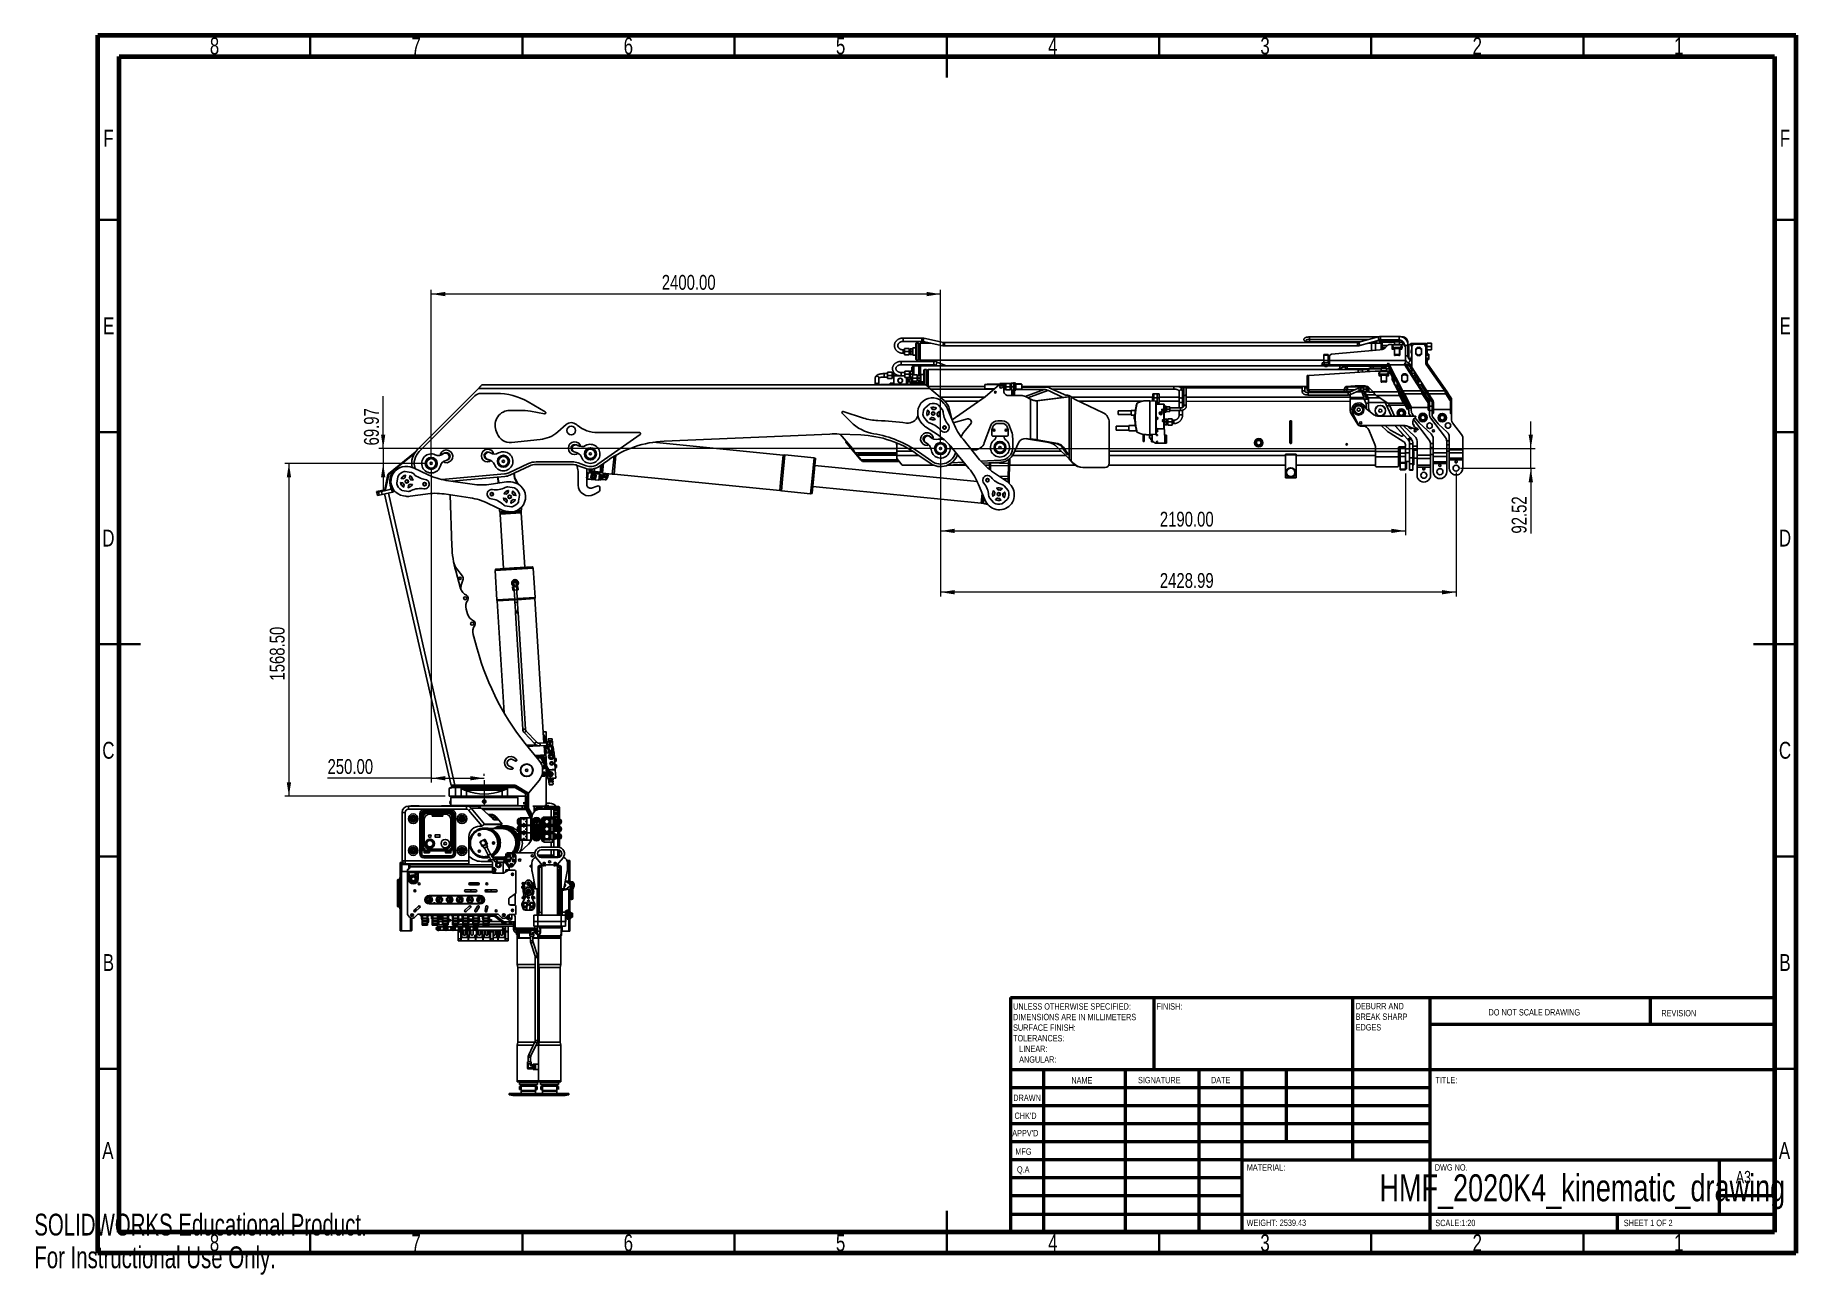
# Model space of a CAD drawing. Header units: millimetres. Extents: x 0 to 415, y 0 to 292.
import ezdxf

# ---------------------------------------------------------------- set-up
doc = ezdxf.new("R2010")
doc.units = ezdxf.units.MM
doc.linetypes.add('CENTERX2', pattern=[20.32, 12.7, -2.54, 2.54, -2.54])
doc.styles.add('SLDTEXTSTYLE0', font='TXT', dxfattribs={"width": 0.75})
doc.styles.add('SLDTEXTSTYLE1', font='TXT', dxfattribs={"width": 0.686449})
doc.styles.add('SLDTEXTSTYLE2', font='TXT', dxfattribs={"width": 0.6875})
doc.styles.add('SLDTEXTSTYLE3', font='TXT', dxfattribs={"width": 0.7})
doc.dimstyles.new('SLDDIMSTYLE0', dxfattribs={"dimtxt": 3.5, "dimasz": 3.302, "dimexe": 0, "dimexo": 0.0625, "dimgap": 0.875, "dimtad": 1, "dimlfac": 20, "dimrnd": 1e-09, "dimzin": 4, "dimdsep": 46, "dimtxsty": 'SLDTEXTSTYLE0', "dimsah": 1, "dimcen": 0.09, "dimadec": 0, "dimazin": 1, "dimtfac": 1, "dimtofl": 0, "dimtmove": 0, "dimatfit": 3, "dimfxl": 1, "dimfrac": 2, "dimtolj": 1, "dimtzin": 12, "dimarcsym": 0})
doc.dimstyles.new('SLDDIMSTYLE1', dxfattribs={"dimtxt": 3.5, "dimasz": 3.302, "dimexe": 0, "dimexo": 0.0625, "dimgap": 0.875, "dimtad": 1, "dimlfac": 20, "dimrnd": 1e-09, "dimzin": 12, "dimdsep": 46, "dimtxsty": 'SLDTEXTSTYLE0', "dimsah": 1, "dimcen": 0.09, "dimadec": 0, "dimazin": 3, "dimtfac": 1, "dimtmove": 0, "dimatfit": 0, "dimfxl": 1, "dimfrac": 2, "dimtolj": 1, "dimtzin": 12, "dimarcsym": 0})
doc.dimstyles.new('SLDDIMSTYLE2', dxfattribs={"dimtxt": 3.5, "dimasz": 3.302, "dimexe": 0, "dimexo": 0.0625, "dimgap": 0.875, "dimtad": 1, "dimlfac": 20, "dimrnd": 1e-09, "dimzin": 12, "dimdsep": 46, "dimtxsty": 'SLDTEXTSTYLE0', "dimsah": 1, "dimcen": 0.09, "dimadec": 0, "dimazin": 3, "dimtfac": 1, "dimtofl": 0, "dimtmove": 0, "dimatfit": 3, "dimfxl": 1, "dimfrac": 2, "dimtolj": 1, "dimtzin": 12, "dimarcsym": 0})

msp = doc.modelspace()

# ---------------------------------------------------------------- texts
at = {"color": 7, "linetype": 'Continuous', "lineweight": 0}
for s, insert, char_height, attachment_point, style in [('8', (42.46004, 291.4595), 3.96875, 2, 'SLDTEXTSTYLE0'), ('7', (89.96004, 291.4595), 3.96875, 2, 'SLDTEXTSTYLE0'), ('6', (139.96004, 291.4595), 3.96875, 2, 'SLDTEXTSTYLE0'), ('5', (189.96004, 291.4595), 3.96875, 2, 'SLDTEXTSTYLE0'), ('4', (239.96004, 291.4595), 3.96875, 2, 'SLDTEXTSTYLE0'), ('3', (289.96004, 291.4595), 3.96875, 2, 'SLDTEXTSTYLE0'), ('2', (339.96004, 291.4595), 3.96875, 2, 'SLDTEXTSTYLE0'), ('1', (387.46004, 291.4595), 3.96875, 2, 'SLDTEXTSTYLE0'), ('F', (17.45774, 269.7095), 3.96875, 2, 'SLDTEXTSTYLE0'), ('F', (412.45774, 269.7095), 3.96875, 2, 'SLDTEXTSTYLE0'), ('E', (17.50781, 225.50022), 3.96875, 2, 'SLDTEXTSTYLE0'), ('E', (412.50781, 225.50022), 3.96875, 2, 'SLDTEXTSTYLE0'), ('D', (17.45269, 175.50022), 3.96875, 2, 'SLDTEXTSTYLE0'), ('D', (412.45269, 175.50022), 3.96875, 2, 'SLDTEXTSTYLE0'), ('C', (17.45866, 125.50022), 3.96875, 2, 'SLDTEXTSTYLE0'), ('C', (412.45866, 125.50022), 3.96875, 2, 'SLDTEXTSTYLE0'), ('B', (17.4706, 75.50022), 3.96875, 2, 'SLDTEXTSTYLE0'), ('B', (412.4706, 75.50022), 3.96875, 2, 'SLDTEXTSTYLE0'), ('UNLESS OTHERWISE SPECIFIED:^JDIMENSIONS ARE IN MILLIMETERS^JSURFACE FINISH:^JTOLERANCES:^J   LINEAR:^J   ANGULAR:', (230.59367, 63.92097), 1.5, 1, 'SLDTEXTSTYLE0'), ('FINISH:', (264.37129, 63.91927), 1.5, 1, 'SLDTEXTSTYLE0'), ('DEBURR AND ^JBREAK SHARP ^JEDGES', (311.30922, 64.00309), 1.5, 1, 'SLDTEXTSTYLE0'), ('DO NOT SCALE DRAWING', (342.61464, 62.53299), 1.5, 1, 'SLDTEXTSTYLE0'), ('REVISION', (383.32758, 62.33491), 1.5, 1, 'SLDTEXTSTYLE0'), ('NAME', (244.32224, 46.50148), 1.5, 1, 'SLDTEXTSTYLE0'), ('SIGNATURE', (260.03359, 46.56176), 1.5, 1, 'SLDTEXTSTYLE0'), ('DATE', (277.2147, 46.57618), 1.5, 1, 'SLDTEXTSTYLE0'), ('TITLE:', (330.09016, 46.57618), 1.5, 1, 'SLDTEXTSTYLE0'), ('DRAWN', (230.64336, 42.38478), 1.5, 1, 'SLDTEXTSTYLE1'), ("CHK'D", (230.93922, 38.16185), 1.5, 1, 'SLDTEXTSTYLE0'), ("APPV'D", (230.40172, 34.06587), 1.5, 1, 'SLDTEXTSTYLE0'), ('A', (17.33969, 31.2095), 3.96875, 2, 'SLDTEXTSTYLE0'), ('MFG', (231.12401, 29.71578), 1.5, 1, 'SLDTEXTSTYLE0'), ('A', (412.33969, 31.2095), 3.96875, 2, 'SLDTEXTSTYLE0'), ('Q.A', (231.50904, 25.50466), 1.5, 1, 'SLDTEXTSTYLE0'), ('MATERIAL:', (285.64586, 25.98606), 1.5, 1, 'SLDTEXTSTYLE0'), ('DWG NO.', (329.953, 25.98606), 1.5, 1, 'SLDTEXTSTYLE0'), ('HMF_2020K4_kinematic_drawing', (364.70937, 23.60691), 6.35, 2, 'SLDTEXTSTYLE0'), ('A3', (400.87116, 24.40639), 2.910417, 1, 'SLDTEXTSTYLE0'), ('WEIGHT: 2539.43', (285.61781, 12.94931), 1.4986, 1, 'SLDTEXTSTYLE0'), ('SCALE:1:20', (330.07397, 12.90009), 1.5, 1, 'SLDTEXTSTYLE0'), ('SHEET 1 OF 2', (374.47829, 12.90009), 1.5, 1, 'SLDTEXTSTYLE2'), ('8', (42.46004, 9.4595), 3.96875, 2, 'SLDTEXTSTYLE0'), ('7', (89.96004, 9.4595), 3.96875, 2, 'SLDTEXTSTYLE0'), ('6', (139.96004, 9.4595), 3.96875, 2, 'SLDTEXTSTYLE0'), ('5', (189.96004, 9.4595), 3.96875, 2, 'SLDTEXTSTYLE0'), ('4', (239.96004, 9.4595), 3.96875, 2, 'SLDTEXTSTYLE0'), ('3', (289.96004, 9.4595), 3.96875, 2, 'SLDTEXTSTYLE0'), ('2', (339.96004, 9.4595), 3.96875, 2, 'SLDTEXTSTYLE0'), ('1', (387.46004, 9.4595), 3.96875, 2, 'SLDTEXTSTYLE0')]:
    msp.add_mtext(s, dxfattribs=dict(at, insert=insert, char_height=char_height, attachment_point=attachment_point, style=style))
at = {"color": 7, "linetype": 'Continuous', "char_height": 5.1381, "attachment_point": 1, "style": 'SLDTEXTSTYLE3'}
for s, insert in [('SOLIDWORKS Educational Product.', (0, 14.33051)), ('For Instructional Use Only.', (0, 6.62336))]:
    msp.add_mtext(s, dxfattribs=dict(at, insert=insert))

# ---------------------------------------------------------------- blocks, each defined once
blk = doc.blocks.new('_D')
at = {"color": 7, "linetype": 'Continuous', "lineweight": 0}
for p, q in [((92.52, 191.11), (58.99, 191.11)), ((59.99, 191.11), (59.99, 112.69)), ((96.77, 112.69), (58.99, 112.69))]:
    blk.add_line(p, q, dxfattribs=at)
at = {"color": 7, "linetype": 'Continuous', "lineweight": 18}
for points in [[(59.99, 191.11), (59.48, 187.81), (60.5, 187.81)], [(59.99, 112.69), (60.5, 115.99), (59.48, 115.99)]]:
    blk.add_solid(points, dxfattribs=at)
at = {"color": 7, "linetype": 'Continuous', "lineweight": 18, "insert": (55.48, 139.93), "char_height": 3.5, "attachment_point": 1, "rotation": 90, "style": 'SLDTEXTSTYLE0'}
blk.add_mtext('1568.50', dxfattribs=at)
blk = doc.blocks.new('_D_1')
at = {"color": 7, "linetype": 'Continuous', "lineweight": 0}
for p, q in [((93.52, 190.11), (93.52, 115.93)), ((93.52, 116.93), (69.09, 116.93)), ((93.52, 116.93), (106.02, 116.93)), ((106.02, 117.5), (106.02, 117.93))]:
    blk.add_line(p, q, dxfattribs=at)
at = {"color": 7, "linetype": 'Continuous', "lineweight": 18}
for points in [[(93.52, 116.93), (96.82, 116.42), (96.82, 117.44)], [(106.02, 116.93), (102.71, 117.44), (102.71, 116.42)]]:
    blk.add_solid(points, dxfattribs=at)
at = {"color": 7, "linetype": 'Continuous', "lineweight": 18, "insert": (69.09, 121.44), "char_height": 3.5, "attachment_point": 1, "style": 'SLDTEXTSTYLE0'}
blk.add_mtext('250.00', dxfattribs=at)
blk = doc.blocks.new('_D_2')
at = {"color": 7, "linetype": 'Continuous', "lineweight": 0}
for p, q in [((93.52, 192.11), (93.52, 232.01)), ((213.52, 231.01), (93.52, 231.01)), ((213.52, 195.61), (213.52, 232.01))]:
    blk.add_line(p, q, dxfattribs=at)
at = {"color": 7, "linetype": 'Continuous', "lineweight": 18}
for points in [[(93.52, 231.01), (96.82, 230.5), (96.82, 231.52)], [(213.52, 231.01), (210.21, 231.52), (210.21, 230.5)]]:
    blk.add_solid(points, dxfattribs=at)
at = {"color": 7, "linetype": 'Continuous', "lineweight": 18, "insert": (147.83, 235.52), "char_height": 3.5, "attachment_point": 1, "style": 'SLDTEXTSTYLE0'}
blk.add_mtext('2400.00', dxfattribs=at)
blk = doc.blocks.new('_D_3')
at = {"color": 7, "linetype": 'Continuous', "lineweight": 0}
for p, q in [((82.19, 194.61), (82.19, 206.98)), ((212.52, 194.61), (81.19, 194.61)), ((92.52, 191.11), (81.19, 191.11)), ((82.19, 194.61), (82.19, 191.11)), ((82.19, 191.11), (82.19, 184.76))]:
    blk.add_line(p, q, dxfattribs=at)
at = {"color": 7, "linetype": 'Continuous', "lineweight": 18}
for points in [[(82.19, 194.61), (82.7, 197.91), (81.68, 197.91)], [(82.19, 191.11), (81.68, 187.81), (82.7, 187.81)]]:
    blk.add_solid(points, dxfattribs=at)
at = {"color": 7, "linetype": 'Continuous', "lineweight": 18, "insert": (77.68, 195.34), "char_height": 3.5, "attachment_point": 1, "rotation": 90, "style": 'SLDTEXTSTYLE0'}
blk.add_mtext('69.97', dxfattribs=at)
blk = doc.blocks.new('_D_4')
at = {"color": 7, "linetype": 'Continuous', "lineweight": 0}
for p, q in [((213.52, 193.61), (213.52, 174.21)), ((323.02, 188.74), (323.02, 174.21)), ((213.52, 175.21), (323.02, 175.21))]:
    blk.add_line(p, q, dxfattribs=at)
at = {"color": 7, "linetype": 'Continuous', "lineweight": 18}
for points in [[(213.52, 175.21), (216.82, 174.7), (216.82, 175.71)], [(323.02, 175.21), (319.71, 175.71), (319.71, 174.7)]]:
    blk.add_solid(points, dxfattribs=at)
at = {"color": 7, "linetype": 'Continuous', "lineweight": 18, "insert": (265.17, 179.72), "char_height": 3.5, "attachment_point": 1, "style": 'SLDTEXTSTYLE0'}
blk.add_mtext('2190.00', dxfattribs=at)
blk = doc.blocks.new('_D_5')
at = {"color": 7, "linetype": 'Continuous', "lineweight": 0}
for p, q in [((213.52, 193.61), (213.52, 159.76)), ((334.97, 188.98), (334.97, 159.76)), ((334.97, 160.76), (213.52, 160.76))]:
    blk.add_line(p, q, dxfattribs=at)
at = {"color": 7, "linetype": 'Continuous', "lineweight": 18}
for points in [[(213.52, 160.76), (216.82, 160.25), (216.82, 161.27)], [(334.97, 160.76), (331.66, 161.27), (331.66, 160.25)]]:
    blk.add_solid(points, dxfattribs=at)
at = {"color": 7, "linetype": 'Continuous', "lineweight": 18, "insert": (265.17, 165.27), "char_height": 3.5, "attachment_point": 1, "style": 'SLDTEXTSTYLE0'}
blk.add_mtext('2428.99', dxfattribs=at)
blk = doc.blocks.new('_D_6')
at = {"color": 7, "linetype": 'Continuous', "lineweight": 0}
for p, q in [((352.57, 194.61), (352.57, 200.96)), ((214.52, 194.61), (353.57, 194.61)), ((352.57, 189.98), (352.57, 194.61)), ((335.97, 189.98), (353.57, 189.98)), ((352.57, 189.98), (352.57, 174.57))]:
    blk.add_line(p, q, dxfattribs=at)
at = {"color": 7, "linetype": 'Continuous', "lineweight": 18}
for points in [[(352.57, 194.61), (353.08, 197.91), (352.06, 197.91)], [(352.57, 189.98), (352.06, 186.68), (353.08, 186.68)]]:
    blk.add_solid(points, dxfattribs=at)
at = {"color": 7, "linetype": 'Continuous', "lineweight": 18, "insert": (348.06, 174.57), "char_height": 3.5, "attachment_point": 1, "rotation": 90, "style": 'SLDTEXTSTYLE0'}
blk.add_mtext('92.52', dxfattribs=at)

# ---------------------------------------------------------------- dimensions: what is measured, and where the dimension line sits
at = {"color": 7, "linetype": 'Continuous', "lineweight": 18}
for base, p1, p2, dimstyle, picture, middle in [((93.5158, 231.00701), (213.51585, 194.60896), (93.5158, 191.1107), 'SLDDIMSTYLE0', '_D_2', (156.23607, 231.00701)), ((106.0158, 116.93275), (93.5158, 191.1107), (106.0158, 116.4963), 'SLDDIMSTYLE0', '_D_1', (76.20659, 116.93275)), ((323.0155995, 175.2052781), (213.5158491, 194.6089554), (323.0155995, 189.7438704), 'SLDDIMSTYLE0', '_D_4', (273.5759003, 175.2052781)), ((213.51585, 160.75746), (334.96555, 189.983), (213.51585, 194.60896), 'SLDDIMSTYLE2', '_D_5', (273.5759, 160.75746))]:
    dim = msp.add_linear_dim(base=base, p1=p1, p2=p2, dimstyle=dimstyle, dxfattribs=at)
    dim.commit()
    dim.dimension.update_dxf_attribs({"geometry": picture, "text_midpoint": middle, "dimtype": 160})
for base, p1, p2, dimstyle, picture, middle in [((82.19204, 191.1107), (213.51585, 194.60896), (93.5158, 191.1107), 'SLDDIMSTYLE1', '_D_3', (82.19204, 201.16056)), ((352.56714, 194.60896), (334.96555, 189.983), (213.51585, 194.60896), 'SLDDIMSTYLE1', '_D_6', (352.56714, 180.38816)), ((59.99118, 112.6857), (93.5158, 191.1107), (97.7658, 112.6857), 'SLDDIMSTYLE0', '_D', (59.99118, 148.33409))]:
    dim = msp.add_linear_dim(base=base, p1=p1, p2=p2, angle=90, dimstyle=dimstyle, dxfattribs=at)
    dim.commit()
    dim.dimension.update_dxf_attribs({"geometry": picture, "text_midpoint": middle, "dimtype": 160})

# ---------------------------------------------------------------- linework, layer by layer
at = {"color": 7, "linetype": 'Continuous', "lineweight": 70}
for p, q in [((15, 5), (15, 292)), ((15, 292), (415, 292)), ((415, 292), (415, 5)), ((20, 10), (20, 287)), ((20, 287), (410, 287)), ((410, 287), (410, 10)), ((410, 10), (20, 10)), ((415, 5), (15, 5))]:
    msp.add_line(p, q, dxfattribs=at)
at = {"color": 7, "linetype": 'Continuous', "lineweight": 35}
for p, q in [((65, 287), (65, 292)), ((115, 287), (115, 292)), ((165, 287), (165, 292)), ((215, 292), (215, 282)), ((215, 287), (215, 292)), ((265, 287), (265, 292)), ((315, 287), (315, 292)), ((365, 287), (365, 292)), ((20, 248.5), (15, 248.5)), ((410, 248.5), (415, 248.5)), ((20, 198.5), (15, 198.5)), ((410, 198.5), (415, 198.5)), ((15, 148.5), (25, 148.5)), ((20, 148.5), (15, 148.5)), ((415, 148.5), (405, 148.5)), ((410, 148.5), (415, 148.5)), ((20, 98.5), (15, 98.5)), ((410, 98.5), (415, 98.5)), ((20, 48.5), (15, 48.5)), ((410, 48.5), (415, 48.5)), ((215, 5), (215, 15)), ((65, 10), (65, 5)), ((115, 10), (115, 5)), ((165, 10), (165, 5)), ((215, 10), (215, 5)), ((265, 10), (265, 5)), ((315, 10), (315, 5)), ((365, 10), (365, 5))]:
    msp.add_line(p, q, dxfattribs=at)
at = {"color": 7, "linetype": 'Continuous', "lineweight": 25}
for p, q in [((204.69208, 219.85589), (204.69213, 220.65589)), ((204.69208, 219.85589), (209.1207, 219.85566)), ((209.12074, 220.65566), (204.69213, 220.65589)), ((209.1207, 219.85566), (209.12074, 220.65566)), ((209.3776, 219.82897), (209.54205, 220.61188)), ((214.20656, 219.63209), (209.54205, 220.61188)), ((300.4671, 220.13493), (300.46708, 219.72963)), ((300.46711, 220.30463), (300.4671, 220.13493)), ((300.46711, 220.30463), (300.46714, 220.90463)), ((300.46711, 220.30463), (314.42523, 220.30391)), ((316.56812, 220.9038), (300.46714, 220.90463)), ((316.63907, 220.92367), (312.07944, 219.64722)), ((312.2951, 218.87684), (316.85473, 220.15328)), ((316.24206, 219.47882), (316.24209, 219.98178)), ((316.4101, 220.02881), (317.01709, 220.02878)), ((317.01706, 219.47878), (317.01709, 220.02878)), ((317.01709, 220.02878), (317.0171, 220.18586)), ((317.11709, 220.02878), (317.11706, 219.47878)), ((317.1171, 220.19573), (317.11709, 220.02878)), ((317.41709, 220.02876), (317.11709, 220.02878)), ((317.19596, 220.20011), (317.196, 221.00011)), ((317.19596, 220.20011), (321.5671, 220.19989)), ((321.56714, 220.99989), (317.196, 221.00011)), ((317.41709, 220.02876), (317.41708, 219.75376)), ((317.4171, 220.2001), (317.41709, 220.02876)), ((317.56708, 219.82733), (317.56709, 220.0649)), ((317.56709, 220.0649), (317.5671, 220.20009)), ((317.56709, 220.0649), (320.46709, 220.06475)), ((320.46709, 219.95218), (320.46708, 219.78551)), ((320.4671, 220.19994), (320.46709, 220.06475)), ((320.46709, 220.06475), (320.46709, 219.95218)), ((321.66709, 219.95212), (320.46709, 219.95218)), ((321.5671, 220.19989), (321.56714, 220.99989)), ((321.66709, 219.95212), (321.66708, 219.78545)), ((322.48449, 220.9035), (322.18473, 220.90352)), ((204.69198, 217.85812), (204.69194, 217.05812)), ((204.69194, 217.05812), (205.04694, 217.05811)), ((205.04698, 217.85811), (204.69198, 217.85812)), ((205.04692, 216.70811), (205.04696, 217.45811)), ((205.04692, 216.70811), (206.11692, 216.70805)), ((205.04696, 217.45811), (205.047, 218.20811)), ((205.04696, 217.45811), (206.11696, 217.45805)), ((205.047, 218.20811), (206.117, 218.20805)), ((206.11692, 216.70805), (206.11696, 217.45805)), ((206.11693, 216.85805), (206.31693, 216.85804)), ((206.11696, 217.45805), (206.117, 218.20805)), ((206.31699, 218.05804), (206.11699, 218.05805)), ((206.31696, 217.45804), (206.31693, 216.78304)), ((206.81693, 216.78301), (206.31693, 216.78304)), ((206.317, 218.13304), (206.31696, 217.45804)), ((206.81696, 217.45801), (206.31696, 217.45804)), ((206.817, 218.13301), (206.317, 218.13304)), ((206.81694, 217.12051), (206.81693, 216.78301)), ((206.81693, 216.78301), (206.96693, 216.78301)), ((206.81696, 217.45801), (206.81694, 217.12051)), ((206.81698, 217.79551), (206.81696, 217.45801)), ((206.817, 218.13301), (206.81698, 217.79551)), ((206.967, 218.13301), (206.817, 218.13301)), ((206.967, 218.28301), (206.96692, 216.63301)), ((206.96692, 216.63301), (207.01692, 216.583)), ((207.01701, 218.333), (206.967, 218.28301)), ((207.01701, 218.333), (207.01692, 216.583)), ((207.01692, 216.583), (207.67692, 216.58297)), ((207.67701, 218.33297), (207.01701, 218.333)), ((207.67701, 218.33297), (207.67692, 216.58297)), ((207.71706, 219.30797), (207.71687, 215.60797)), ((207.86706, 219.45796), (207.86686, 215.45796)), ((208.35159, 219.45794), (207.86706, 219.45796)), ((208.35159, 219.45794), (208.35139, 215.45794)), ((208.46705, 219.25793), (208.35159, 219.45794)), ((208.46705, 219.25793), (208.46687, 215.65793)), ((208.61705, 219.25792), (208.46705, 219.25793)), ((208.61705, 219.25792), (208.61687, 215.65792)), ((208.61705, 219.25792), (208.61687, 215.65792)), ((208.73253, 219.45792), (208.61705, 219.25792)), ((208.73253, 219.45792), (208.73233, 215.45792)), ((211.14465, 219.45779), (208.73253, 219.45792)), ((209.3776, 219.82897), (214.0421, 218.84917)), ((214.0421, 218.84917), (214.20656, 219.63209)), ((214.46341, 218.80539), (214.46345, 219.60539)), ((214.46341, 218.80539), (311.73817, 218.80039)), ((311.73821, 219.60039), (214.46345, 219.60539)), ((300.46708, 219.72963), (312.37163, 219.72902)), ((303.81692, 216.59827), (303.81685, 215.32803)), ((304.81692, 216.74822), (303.81692, 216.74827)), ((303.81692, 216.74827), (303.81692, 216.59827)), ((304.81692, 216.59822), (303.81692, 216.59827)), ((304.81692, 216.59822), (304.81685, 215.32798)), ((304.81692, 216.74822), (304.81692, 216.59822)), ((305.16685, 215.32329), (305.1669, 216.3448)), ((305.62335, 216.84287), (316.97269, 217.83522)), ((311.73817, 218.80039), (311.73821, 219.60039)), ((315.01706, 219.45246), (314.35141, 219.45249)), ((315.01706, 219.45246), (315.01697, 217.66422)), ((316.01706, 219.43991), (315.01706, 219.43996)), ((315.33866, 219.72887), (316.24208, 219.72882)), ((316.01706, 219.45241), (316.01698, 217.75166)), ((317.31354, 219.45234), (316.01706, 219.45241)), ((316.24206, 219.47882), (317.01706, 219.47878)), ((317.01707, 219.57878), (317.11707, 219.57878)), ((317.41706, 219.47876), (317.11706, 219.47878)), ((317.31354, 219.45234), (317.31346, 217.88891)), ((317.49206, 219.32733), (317.31354, 219.45234)), ((317.41708, 219.75376), (317.41706, 219.47876)), ((317.41706, 219.47876), (317.56706, 219.47875)), ((317.49206, 219.32733), (317.49199, 217.93684)), ((317.56706, 219.32733), (317.49206, 219.32733)), ((317.56701, 218.44281), (317.56699, 218.11733)), ((317.56699, 218.11733), (317.56699, 217.97733)), ((317.56699, 218.11733), (317.92664, 218.11731)), ((317.56699, 217.96128), (317.56699, 217.97733)), ((317.56699, 217.97733), (317.61227, 217.97732)), ((317.56703, 218.88008), (317.56701, 218.44281)), ((317.56701, 218.44281), (318.39946, 218.44276)), ((317.56708, 219.68171), (317.56703, 218.88008)), ((317.56703, 218.88008), (318.84479, 218.88001)), ((320.46708, 219.82718), (317.56708, 219.82733)), ((317.56708, 219.82733), (317.56708, 219.68171)), ((320.46708, 219.68156), (317.56708, 219.68171)), ((318.5226, 218.55786), (318.99382, 219.02903)), ((319.1706, 219.10224), (319.89205, 219.10221)), ((319.87951, 218.35221), (319.87952, 218.65221)), ((319.90451, 218.35221), (319.87951, 218.35221)), ((319.90452, 218.65221), (319.87952, 218.65221)), ((319.90451, 218.35221), (319.90452, 218.65221)), ((320.11701, 218.3522), (319.90451, 218.35221)), ((320.11702, 218.6522), (319.90452, 218.65221)), ((319.91704, 219.07721), (319.91704, 219.05221)), ((319.942, 218.14323), (319.94199, 218.06766)), ((319.94199, 218.04191), (319.94199, 218.06766)), ((319.942, 218.27072), (319.942, 218.27179)), ((319.942, 218.27072), (319.942, 218.17005)), ((319.942, 218.17005), (320.417, 218.17003)), ((319.942, 218.17005), (319.942, 218.14323)), ((319.942, 218.14323), (320.417, 218.14321)), ((319.94204, 219.01291), (319.94203, 218.72053)), ((319.94204, 219.0772), (319.94204, 219.01291)), ((319.94204, 219.0772), (322.19204, 219.07709)), ((319.94204, 219.01291), (322.19204, 219.01279)), ((319.99199, 218.0313), (319.99199, 218.00555)), ((319.99199, 218.0313), (320.36699, 218.03128)), ((319.99199, 218.00555), (320.36699, 218.00554)), ((319.99201, 218.32177), (319.99201, 218.32069)), ((320.14201, 218.32176), (319.99201, 218.32177)), ((320.14201, 218.32068), (319.99201, 218.32069)), ((319.99202, 218.67055), (320.14202, 218.67054)), ((320.11701, 218.3522), (320.11702, 218.6522)), ((320.14201, 218.35219), (320.11701, 218.3522)), ((320.14202, 218.65219), (320.11702, 218.6522)), ((320.14201, 218.35219), (320.14202, 218.65219)), ((320.16701, 218.35219), (320.14201, 218.35219)), ((320.14201, 218.32068), (320.14201, 218.32176)), ((320.16612, 218.65219), (320.14202, 218.65219)), ((320.16702, 218.64555), (320.16701, 218.34567)), ((320.36699, 218.00554), (320.36699, 218.03128)), ((320.41699, 218.06763), (320.417, 218.14321)), ((320.41699, 218.06763), (320.41699, 218.04189)), ((320.417, 218.17003), (320.41701, 218.35066)), ((320.417, 218.14321), (320.417, 218.17003)), ((321.71698, 218.35211), (320.41703, 218.35218)), ((320.4545, 218.30218), (320.45442, 216.60218)), ((320.45443, 216.92718), (320.46693, 216.92718)), ((320.45443, 216.78718), (320.46693, 216.78718)), ((320.45449, 218.11718), (320.46699, 218.11718)), ((320.45449, 217.97718), (320.46699, 217.97718)), ((320.46691, 216.55377), (320.46692, 216.60218)), ((320.467, 218.15218), (320.46692, 216.75218)), ((321.66692, 216.75212), (320.46692, 216.75218)), ((320.46692, 216.60218), (320.46692, 216.75218)), ((320.46692, 216.60218), (320.72762, 216.60216)), ((320.72762, 216.60216), (320.46692, 216.60218)), ((320.46701, 218.35218), (320.467, 218.30218)), ((321.667, 218.30212), (320.467, 218.30218)), ((320.467, 218.30218), (320.467, 218.15218)), ((321.667, 218.30212), (320.467, 218.30218)), ((321.667, 218.15212), (320.467, 218.15218)), ((320.46701, 218.40064), (321.66701, 218.40057)), ((320.46705, 219.15218), (320.46704, 219.07718)), ((320.46705, 219.15218), (320.46708, 219.75218)), ((321.66705, 219.15212), (320.46705, 219.15218)), ((321.66708, 219.78545), (320.46708, 219.78551)), ((320.46708, 219.78551), (320.46708, 219.75218)), ((321.66708, 219.75212), (320.46708, 219.75218)), ((320.72762, 216.60216), (321.40621, 216.60213)), ((321.40621, 216.60213), (321.66692, 216.60212)), ((321.66692, 216.60212), (321.40621, 216.60213)), ((321.66691, 216.5537), (321.66692, 216.60212)), ((321.667, 218.15212), (321.66692, 216.75212)), ((321.66692, 216.60212), (321.66692, 216.75212)), ((321.66701, 218.35212), (321.667, 218.30212)), ((321.667, 218.30212), (321.667, 218.15212)), ((321.66705, 219.15212), (321.66704, 219.07712)), ((321.66705, 219.15212), (321.66708, 219.75212)), ((322.36707, 219.65646), (321.66707, 219.6565)), ((321.66708, 219.78545), (321.66708, 219.75212)), ((321.67942, 216.60212), (321.6795, 218.30212)), ((321.717, 218.14314), (321.71699, 218.06757)), ((321.71699, 218.04182), (321.71699, 218.06757)), ((321.71701, 218.35059), (321.717, 218.16996)), ((321.717, 218.16996), (322.192, 218.16994)), ((321.717, 218.16996), (321.717, 218.14314)), ((321.717, 218.14314), (322.192, 218.14312)), ((321.76699, 218.03121), (322.14199, 218.03119)), ((321.76699, 218.03121), (321.76699, 218.00546)), ((321.76699, 218.00546), (322.14199, 218.00544)), ((321.96701, 218.34558), (321.96702, 218.64546)), ((321.99201, 218.3521), (321.96701, 218.3521)), ((321.99202, 218.6521), (321.96792, 218.6521)), ((321.99201, 218.3521), (321.99202, 218.6521)), ((322.01701, 218.3521), (321.99201, 218.3521)), ((321.99201, 218.32059), (321.99201, 218.32167)), ((322.14201, 218.32166), (321.99201, 218.32167)), ((322.14201, 218.32058), (321.99201, 218.32059)), ((321.99202, 218.67045), (322.14202, 218.67044)), ((322.01702, 218.6521), (321.99202, 218.6521)), ((322.01701, 218.3521), (322.01702, 218.6521)), ((322.22951, 218.35209), (322.01701, 218.3521)), ((322.22952, 218.65209), (322.01702, 218.6521)), ((322.14199, 218.00544), (322.14199, 218.03119)), ((322.14201, 218.32058), (322.14201, 218.32166)), ((322.192, 218.14312), (322.19199, 218.06754)), ((322.19199, 218.06754), (322.19199, 218.0418)), ((322.192, 218.27168), (322.192, 218.2706)), ((322.192, 218.2706), (322.192, 218.16994)), ((322.192, 218.16994), (322.192, 218.14312)), ((322.19204, 219.01279), (322.19203, 218.72041)), ((322.19204, 219.07709), (322.19204, 219.01279)), ((322.21704, 219.05209), (322.21704, 219.07709)), ((322.22951, 218.35209), (322.22952, 218.65209)), ((322.25451, 218.35209), (322.22951, 218.35209)), ((322.25452, 218.65209), (322.22952, 218.65209)), ((322.24205, 219.10209), (322.5057, 219.10207)), ((322.25451, 218.35209), (322.25452, 218.65209)), ((322.36707, 219.65646), (322.36705, 219.10208)), ((322.69152, 219.0193), (323.00285, 218.67335)), ((322.81704, 218.95279), (322.81703, 218.87984)), ((323.06701, 218.50611), (323.06685, 215.32237)), ((323.52885, 219.55445), (323.61808, 219.55453)), ((323.61691, 216.44704), (323.61704, 218.95275)), ((323.81702, 218.68951), (323.61702, 218.68952)), ((323.61886, 218.68952), (323.61808, 219.55453)), ((323.6402, 216.21452), (323.8169, 216.21451)), ((323.81696, 217.45201), (323.81688, 215.90201)), ((323.81688, 215.90201), (324.37978, 215.57698)), ((323.81704, 219.00201), (323.81696, 217.45201)), ((324.37997, 219.32698), (323.81704, 219.00201)), ((324.37981, 216.12845), (324.37978, 215.57698)), ((324.51689, 216.12844), (324.37981, 216.12845)), ((324.37997, 219.32698), (324.37995, 218.77551)), ((324.37995, 218.77551), (324.5798, 218.7755)), ((327.31706, 219.32683), (324.37997, 219.32698)), ((324.51701, 218.47514), (324.51678, 213.87088)), ((324.52121, 218.70197), (324.55623, 218.70197)), ((327.06705, 219.22501), (325.26705, 219.2251)), ((325.5045, 218.12492), (325.50443, 216.82526)), ((325.51698, 217.91829), (325.51694, 216.98555)), ((326.81694, 216.98548), (326.81698, 217.91822)), ((326.82943, 216.82519), (326.8295, 218.12485)), ((327.31706, 219.32683), (327.31705, 219.18211)), ((327.36705, 219.20182), (327.31705, 219.20183)), ((327.36705, 219.16238), (327.36706, 219.32682)), ((327.36706, 219.32682), (327.86706, 219.3268)), ((327.79588, 218.6518), (327.86702, 218.6518)), ((327.81682, 214.7038), (327.81701, 218.47497)), ((328.56688, 215.93422), (327.81688, 215.93426)), ((328.56692, 216.5693), (327.81692, 216.56934)), ((328.56693, 216.88685), (327.81693, 216.88689)), ((327.81699, 217.9768), (327.86699, 217.9768)), ((327.86699, 217.9768), (327.86702, 218.6518)), ((327.86699, 218.0518), (328.06699, 218.05179)), ((327.86702, 218.6518), (327.86706, 219.3268)), ((328.06705, 219.25179), (327.86705, 219.2518)), ((328.06699, 217.97422), (328.01658, 218.05179)), ((328.06702, 218.65179), (328.06698, 217.90179)), ((329.13698, 217.90173), (328.06698, 217.90179)), ((328.06706, 219.40179), (328.06702, 218.65179)), ((329.13702, 218.65173), (328.06702, 218.65179)), ((329.13706, 219.40173), (328.06706, 219.40179)), ((328.15159, 217.84405), (328.11407, 217.90179)), ((328.19193, 216.88687), (328.19197, 217.7078)), ((328.56688, 215.93422), (328.56687, 215.61668)), ((328.56692, 216.5693), (328.56688, 215.93422)), ((328.56693, 216.88685), (328.56692, 216.5693)), ((329.13702, 218.65173), (329.13698, 217.90173)), ((329.13706, 219.40173), (329.13702, 218.65173)), ((200.19397, 212.26251), (200.19393, 211.46251)), ((201.04503, 212.26246), (200.19397, 212.26251)), ((201.04471, 212.58278), (202.11471, 212.58386)), ((201.04546, 211.83278), (201.04471, 212.58278)), ((201.04546, 211.83278), (202.11546, 211.83386)), ((201.04622, 211.08278), (201.04546, 211.83278)), ((202.11546, 211.83386), (202.11471, 212.58386)), ((202.31486, 212.43406), (202.11486, 212.43386)), ((202.11622, 211.08386), (202.11546, 211.83386)), ((202.52427, 212.50927), (202.31478, 212.50906)), ((202.31478, 212.50906), (202.31546, 211.83406)), ((202.51673, 211.83426), (202.31546, 211.83406)), ((202.31546, 211.83406), (202.31614, 211.15906)), ((202.51673, 211.73585), (202.51663, 209.76526)), ((202.51674, 211.88585), (202.51673, 211.73585)), ((202.51673, 211.73585), (204.1326, 211.73577)), ((202.51674, 211.88585), (203.39149, 211.88581)), ((202.81508, 212.21377), (202.81541, 211.88584)), ((202.86541, 211.88583), (202.86511, 212.18109)), ((204.24167, 211.73203), (204.24169, 212.13203)), ((204.24167, 211.73203), (205.09667, 211.73198)), ((204.24169, 212.13203), (204.24171, 212.53203)), ((205.09671, 212.53198), (204.24171, 212.53203)), ((204.24184, 215.14257), (204.2418, 214.35691)), ((204.2418, 214.35691), (211.90506, 214.35651)), ((211.9051, 215.15651), (204.24184, 215.15691)), ((204.24184, 215.15691), (204.24184, 215.14257)), ((205.09665, 211.38198), (205.09669, 212.13198)), ((205.09669, 212.13198), (205.09673, 212.88198)), ((205.09669, 212.13198), (206.16669, 212.13193)), ((205.09673, 212.88198), (206.16673, 212.88193)), ((206.16665, 211.38193), (206.16669, 212.13193)), ((206.16669, 212.13193), (206.16673, 212.88193)), ((206.36672, 212.73192), (206.16672, 212.73193)), ((206.36669, 212.13192), (206.36665, 211.45692)), ((206.36672, 212.80692), (206.36669, 212.13192)), ((206.86669, 212.13189), (206.36669, 212.13192)), ((206.86672, 212.80689), (206.36672, 212.80692)), ((206.91672, 212.84308), (206.61445, 212.84278)), ((206.61448, 212.8069), (206.61445, 212.84278)), ((206.91677, 213.7887), (206.76349, 213.78855)), ((206.7642, 213.08855), (206.76349, 213.78855)), ((206.7642, 213.08855), (206.91674, 213.0887)), ((206.86667, 211.79439), (206.86665, 211.45689)), ((206.86669, 212.13189), (206.86667, 211.79439)), ((206.8667, 212.46939), (206.86669, 212.13189)), ((206.86672, 212.80689), (206.8667, 212.46939)), ((206.91672, 212.80689), (206.86672, 212.80689)), ((206.91664, 211.15689), (206.91674, 213.10689)), ((206.91674, 213.14345), (206.91678, 214.00076)), ((206.91674, 213.14345), (207.16674, 213.14344)), ((206.91674, 213.14336), (206.91674, 213.14345)), ((206.91674, 213.14336), (207.16674, 213.14335)), ((206.91674, 213.13989), (206.91674, 213.14336)), ((206.91674, 213.13989), (207.16674, 213.13988)), ((206.91674, 213.10689), (206.91674, 213.13989)), ((206.94174, 213.13189), (206.91674, 213.10689)), ((206.91678, 214.00076), (206.91679, 214.13189)), ((206.91678, 214.00076), (207.16678, 214.00075)), ((206.91679, 214.19439), (206.9168, 214.25689)), ((206.91679, 214.19439), (207.16679, 214.19438)), ((206.91679, 214.13189), (206.91679, 214.19439)), ((206.91679, 214.13189), (207.16679, 214.13188)), ((207.1668, 214.25688), (206.9168, 214.25689)), ((206.92164, 211.20638), (206.92168, 211.95638)), ((206.92168, 211.95638), (207.99168, 211.95633)), ((206.94174, 213.13189), (206.94168, 211.95638)), ((207.16674, 213.13188), (206.94174, 213.13189)), ((207.16668, 211.95637), (207.16679, 214.06134)), ((207.16679, 214.19438), (207.1668, 214.25688)), ((207.16679, 214.13188), (207.16679, 214.19438)), ((207.16679, 214.06134), (207.16679, 214.13188)), ((207.21679, 214.13187), (207.21668, 211.95637)), ((208.40132, 214.13181), (207.21679, 214.13187)), ((207.86686, 215.45796), (208.35139, 215.45794)), ((207.99164, 211.20633), (207.99168, 211.95633)), ((208.19167, 211.80632), (207.99167, 211.80633)), ((208.19167, 211.88132), (208.19164, 211.20632)), ((208.69167, 211.88129), (208.19167, 211.88132)), ((208.35139, 215.45794), (208.46687, 215.65793)), ((208.40132, 214.13181), (208.4012, 211.88131)), ((208.51678, 213.93181), (208.40132, 214.13181)), ((208.46687, 215.65793), (208.61687, 215.65792)), ((208.51334, 213.94031), (208.51187, 213.94031)), ((208.51334, 213.94031), (208.51334, 213.93776)), ((208.51678, 213.93181), (208.51667, 211.8813)), ((208.66678, 213.9318), (208.51678, 213.93181)), ((208.61687, 215.65792), (208.73233, 215.45792)), ((208.66678, 213.9318), (208.66667, 211.88129)), ((208.66678, 213.9318), (208.66667, 211.88129)), ((208.78226, 214.13179), (208.66678, 213.9318)), ((208.69166, 211.54379), (208.69164, 211.20629)), ((208.69167, 211.88129), (208.69166, 211.54379)), ((208.84167, 211.88128), (208.69167, 211.88129)), ((208.73233, 215.45792), (303.81686, 215.45303)), ((208.78226, 214.13179), (208.78214, 211.88129)), ((303.86791, 214.12691), (208.78226, 214.13179)), ((208.84168, 212.03128), (208.84164, 211.20628)), ((208.89168, 212.08128), (208.84168, 212.03128)), ((208.89168, 212.08128), (208.89164, 211.20628)), ((209.55168, 212.08125), (208.89168, 212.08128)), ((209.55168, 212.08125), (209.55164, 211.20625)), ((209.59173, 213.05624), (209.59164, 211.20624)), ((209.74174, 213.20624), (209.74164, 211.20624)), ((210.22627, 213.20621), (209.74174, 213.20624)), ((210.22627, 213.20621), (210.22617, 211.20621)), ((210.34173, 213.00621), (210.22627, 213.20621)), ((210.34173, 213.00621), (210.34164, 211.20621)), ((210.49173, 213.0062), (210.34173, 213.00621)), ((210.49173, 213.0062), (210.49164, 211.2062)), ((210.49173, 213.0062), (210.49164, 211.2062)), ((210.60721, 213.20619), (210.49173, 213.0062)), ((210.60721, 213.20619), (210.60711, 211.20619)), ((311.89174, 213.20099), (210.60721, 213.20619)), ((211.9051, 215.14217), (211.90506, 214.35651)), ((211.9051, 215.15651), (211.9051, 215.14217)), ((212.3986, 214.25865), (212.70545, 214.13159)), ((214.79687, 214.13148), (212.70465, 214.99779)), ((299.9165, 208.40161), (299.91666, 211.65161)), ((299.91666, 211.65161), (299.91667, 211.80161)), ((299.91666, 211.65161), (300.21666, 211.65159)), ((299.91667, 211.80161), (300.21667, 211.80159)), ((300.21666, 211.66127), (300.21651, 208.60159)), ((300.21666, 211.66127), (300.21667, 211.80159)), ((315.93341, 212.85023), (300.35668, 211.81093)), ((303.69764, 214.32337), (302.76217, 214.12697)), ((303.41683, 214.82338), (303.4168, 214.32338)), ((303.4168, 214.32338), (303.9168, 214.32335)), ((303.41683, 214.82338), (303.91683, 214.82335)), ((303.8168, 214.27803), (303.81679, 214.17803)), ((303.81679, 214.17803), (304.81679, 214.17798)), ((303.8168, 214.27803), (304.8168, 214.27798)), ((303.81685, 215.32803), (303.81683, 214.82803)), ((304.81683, 214.82798), (303.81683, 214.82803)), ((304.81685, 215.32798), (303.81685, 215.32803)), ((303.86679, 214.17803), (303.86679, 214.12803)), ((303.86679, 214.12803), (304.08178, 213.91302)), ((303.86679, 214.12803), (304.76679, 214.12798)), ((303.91683, 214.82335), (303.9168, 214.32335)), ((303.9168, 214.32335), (305.0168, 214.3233)), ((303.91683, 214.82335), (305.01683, 214.8233)), ((303.9668, 214.32335), (303.9668, 214.27803)), ((303.96683, 214.82803), (303.96683, 214.82335)), ((304.55178, 213.913), (304.08178, 213.91302)), ((304.55178, 213.913), (304.76679, 214.12798)), ((304.6668, 214.27799), (304.6668, 214.32332)), ((304.66683, 214.82332), (304.66683, 214.82799)), ((307.56679, 214.12672), (304.76567, 214.12686)), ((304.76679, 214.12798), (304.76679, 214.17798)), ((304.81679, 214.17798), (304.8168, 214.27798)), ((304.81685, 215.32798), (304.81683, 214.82798)), ((304.81686, 215.45298), (305.16686, 215.45296)), ((305.01683, 214.8233), (305.0168, 214.3233)), ((305.0168, 214.3233), (305.05395, 214.3233)), ((305.01683, 214.8233), (305.05398, 214.8233)), ((305.05395, 214.3233), (305.05398, 214.8233)), ((305.05395, 214.3233), (318.87859, 214.32259)), ((305.1668, 214.34725), (305.16685, 215.32329)), ((305.16685, 215.32329), (323.06685, 215.32237)), ((305.68164, 214.12682), (306.61711, 214.32322)), ((308.7835, 213.92157), (307.04784, 213.20124)), ((307.56679, 214.12672), (307.56675, 213.4166)), ((308.56679, 214.11417), (307.56679, 214.11422)), ((308.56679, 214.12667), (308.56677, 213.83163)), ((309.86327, 214.1266), (308.56679, 214.12667)), ((308.61293, 213.20116), (309.01349, 213.3674)), ((308.7835, 213.92157), (309.01349, 213.3674)), ((308.79179, 214.15308), (308.7918, 214.3231)), ((308.79179, 214.12666), (308.79179, 214.15308)), ((308.79179, 214.15308), (309.56679, 214.15304)), ((309.29179, 214.12663), (309.29179, 214.15306)), ((309.30105, 214.02469), (309.30102, 213.42469)), ((309.30102, 213.42469), (314.44175, 213.42442)), ((314.87267, 214.0244), (309.30105, 214.02469)), ((309.56679, 214.15304), (309.5668, 214.32306)), ((309.5668, 214.25304), (309.6668, 214.25304)), ((309.6668, 214.32306), (309.66679, 214.15304)), ((309.96679, 214.15302), (309.66679, 214.15304)), ((309.86324, 213.42466), (309.86322, 213.20109)), ((310.00886, 214.02465), (309.86327, 214.1266)), ((309.86327, 214.1266), (309.86327, 214.02466)), ((309.9668, 214.32304), (309.96679, 214.15302)), ((309.96679, 214.15302), (310.11679, 214.15302)), ((310.04175, 213.42465), (310.04174, 213.20109)), ((310.11675, 213.42465), (310.11674, 213.20108)), ((310.1168, 214.32304), (310.11678, 214.02465)), ((311.89174, 213.20099), (311.89171, 212.58056)), ((312.89174, 213.18844), (311.89174, 213.18849)), ((312.11675, 213.42454), (312.11674, 213.18848)), ((312.26675, 213.42453), (312.26674, 213.18847)), ((312.89174, 213.20094), (312.89171, 212.64728)), ((314.18822, 213.20087), (312.89174, 213.20094)), ((313.01678, 214.0245), (313.0168, 214.32289)), ((314.18822, 213.20087), (314.1882, 212.73379)), ((314.36674, 213.07586), (314.18822, 213.20087)), ((314.21678, 214.02443), (314.2168, 214.32283)), ((314.26316, 213.1484), (314.44174, 213.14839)), ((314.44174, 213.14839), (314.27924, 213.1484)), ((314.36674, 213.07586), (314.36672, 212.7457)), ((314.44174, 213.07586), (314.36674, 213.07586)), ((314.44175, 213.43024), (314.44172, 212.7507)), ((314.44175, 213.43024), (314.44176, 213.57586)), ((317.34175, 213.43009), (314.44175, 213.43024)), ((317.34176, 213.57571), (314.44176, 213.57586)), ((314.87267, 214.0244), (314.87265, 213.57584)), ((315.29261, 214.02438), (314.87267, 214.0244)), ((314.9168, 214.32279), (314.91678, 214.0244)), ((317.64096, 214.02426), (315.29261, 214.02438)), ((316.76672, 212.85074), (315.95006, 212.85078)), ((316.75419, 212.10074), (316.7542, 212.40074)), ((316.77919, 212.10074), (316.75419, 212.10074)), ((316.7792, 212.40074), (316.7542, 212.40074)), ((316.77919, 212.10074), (316.7792, 212.40074)), ((316.99169, 212.10073), (316.77919, 212.10074)), ((316.9917, 212.40073), (316.7792, 212.40074)), ((316.79172, 212.80074), (316.79172, 212.82574)), ((316.81668, 211.89176), (316.81667, 211.81619)), ((316.81667, 211.79045), (316.81667, 211.81619)), ((316.81668, 212.01925), (316.81668, 212.02033)), ((316.81668, 212.01925), (316.81668, 211.91859)), ((316.81668, 211.91859), (317.29168, 211.91856)), ((316.81668, 211.91859), (316.81668, 211.89176)), ((316.81668, 211.89176), (317.29168, 211.89174)), ((316.81672, 212.76144), (316.8167, 212.46906)), ((316.81672, 212.82574), (319.06672, 212.82562)), ((316.81672, 212.82574), (316.81672, 212.76144)), ((316.81672, 212.76144), (319.06672, 212.76133)), ((316.86667, 211.77983), (316.86667, 211.75409)), ((316.86667, 211.77983), (317.24167, 211.77981)), ((316.86667, 211.75409), (317.24167, 211.75407)), ((316.86668, 212.0703), (316.86668, 212.06923)), ((317.01668, 212.0703), (316.86668, 212.0703)), ((317.01668, 212.06922), (316.86668, 212.06923)), ((316.8667, 212.41908), (317.0167, 212.41907)), ((316.99169, 212.10073), (316.9917, 212.40073)), ((317.01669, 212.10073), (316.99169, 212.10073)), ((317.0167, 212.40073), (316.9917, 212.40073)), ((317.01668, 212.06922), (317.01668, 212.0703)), ((317.01669, 212.10073), (317.0167, 212.40073)), ((317.04169, 212.10073), (317.01669, 212.10073)), ((317.0408, 212.40073), (317.0167, 212.40073)), ((317.0417, 212.39408), (317.04169, 212.09421)), ((317.24167, 211.75407), (317.24167, 211.77981)), ((317.29167, 211.81617), (317.29168, 211.89174)), ((317.29167, 211.81617), (317.29167, 211.79042)), ((317.29168, 211.91856), (317.29169, 212.09919)), ((317.29168, 211.89174), (317.29168, 211.91856)), ((318.59166, 212.10065), (317.29171, 212.10071)), ((317.3291, 210.35071), (317.32918, 212.05071)), ((317.32917, 211.86571), (317.34167, 211.86571)), ((317.32917, 211.72571), (317.34167, 211.72571)), ((317.3416, 210.50071), (317.34168, 211.90071)), ((317.34169, 212.10071), (317.34168, 212.05071)), ((318.54168, 212.05065), (317.34168, 212.05071)), ((317.34168, 212.05071), (317.34168, 211.90071)), ((318.54168, 212.05065), (317.34168, 212.05071)), ((318.54168, 211.90065), (317.34168, 211.90071)), ((317.34169, 212.14917), (318.54169, 212.14911)), ((317.34173, 212.90071), (317.34172, 212.82571)), ((317.34173, 212.90071), (317.34176, 213.50071)), ((318.54173, 212.90065), (317.34173, 212.90071)), ((317.34176, 213.53404), (317.34177, 213.70071)), ((318.54176, 213.53398), (317.34176, 213.53404)), ((317.34176, 213.53404), (317.34176, 213.50071)), ((318.54176, 213.50065), (317.34176, 213.50071)), ((318.54177, 213.70065), (317.34177, 213.70071)), ((318.0609, 214.02424), (317.64096, 214.02426)), ((318.0609, 214.02424), (318.06088, 213.70067)), ((319.0339, 214.02419), (318.0609, 214.02424)), ((318.5416, 210.50065), (318.54168, 211.90065)), ((318.54169, 212.10065), (318.54168, 212.05065)), ((318.54168, 212.05065), (318.54168, 211.90065)), ((318.54173, 212.90065), (318.54172, 212.82565)), ((318.54173, 212.90065), (318.54176, 213.50065)), ((318.54175, 213.42421), (319.34621, 213.42417)), ((319.24175, 213.40499), (318.54175, 213.40503)), ((318.54176, 213.53398), (318.54177, 213.70065)), ((318.54176, 213.53398), (318.54176, 213.50065)), ((318.55418, 212.05065), (318.5541, 210.35065)), ((318.59168, 211.89167), (318.59167, 211.8161)), ((318.59167, 211.79036), (318.59167, 211.8161)), ((318.59169, 212.09912), (318.59168, 211.91849)), ((318.59168, 211.91849), (319.06668, 211.91847)), ((318.59168, 211.91849), (318.59168, 211.89167)), ((318.59168, 211.89167), (319.06668, 211.89165)), ((318.64167, 211.77974), (318.64167, 211.754)), ((318.64167, 211.77974), (319.01667, 211.77972)), ((318.64167, 211.754), (319.01667, 211.75398)), ((319.01769, 214.7051), (318.75158, 214.56659)), ((318.75158, 214.56659), (318.82084, 214.43353)), ((318.76675, 213.4242), (318.76675, 213.40502)), ((319.08695, 214.57204), (318.82084, 214.43353)), ((318.82084, 214.43353), (322.15805, 208.02201)), ((318.84169, 212.09411), (318.8417, 212.39399)), ((318.86669, 212.10063), (318.84169, 212.10063)), ((318.84175, 213.40501), (318.84175, 213.4242)), ((318.8667, 212.40063), (318.8426, 212.40063)), ((318.86668, 212.06912), (318.86668, 212.0702)), ((319.01668, 212.07019), (318.86668, 212.0702)), ((319.01668, 212.06911), (318.86668, 212.06912)), ((318.86669, 212.10063), (318.8667, 212.40063)), ((318.89169, 212.10063), (318.86669, 212.10063)), ((318.8667, 212.41898), (319.0167, 212.41897)), ((318.8917, 212.40063), (318.8667, 212.40063)), ((318.89169, 212.10063), (318.8917, 212.40063)), ((319.10419, 212.10062), (318.89169, 212.10063)), ((319.1042, 212.40062), (318.8917, 212.40063)), ((319.01667, 211.75398), (319.01667, 211.77972)), ((319.01668, 212.06911), (319.01668, 212.07019)), ((319.01769, 214.7051), (319.08695, 214.57204)), ((319.06668, 211.89165), (319.06667, 211.81607)), ((319.06667, 211.81607), (319.06667, 211.79033)), ((319.06668, 212.02021), (319.06668, 212.01913)), ((319.06668, 212.01913), (319.06668, 211.91847)), ((319.06668, 211.91847), (319.06668, 211.89165)), ((319.06672, 212.76133), (319.0667, 212.46895)), ((319.06672, 212.82562), (319.06672, 212.76133)), ((319.08695, 214.57204), (322.42416, 208.16052)), ((319.09172, 212.82562), (319.09172, 212.80062)), ((319.10419, 212.10062), (319.1042, 212.40062)), ((319.12919, 212.10062), (319.10419, 212.10062)), ((319.1292, 212.40062), (319.1042, 212.40062)), ((319.17397, 212.85062), (319.11672, 212.85062)), ((319.12919, 212.10062), (319.1292, 212.40062)), ((319.14175, 213.405), (319.14175, 213.42418)), ((319.2168, 214.32257), (319.46399, 214.32256)), ((319.24175, 213.40499), (319.24172, 212.83444)), ((319.24175, 213.42418), (319.24175, 213.40499)), ((319.39725, 213.32611), (319.24175, 213.32612)), ((319.68353, 212.7761), (319.30357, 212.77612)), ((319.92471, 211.58314), (319.30701, 212.76987)), ((322.78451, 214.32239), (319.46399, 214.32256)), ((319.85297, 212.45058), (319.47319, 212.4506)), ((319.53574, 212.77611), (319.75962, 212.62992)), ((320.09168, 211.99196), (320.0916, 210.46242)), ((322.17917, 211.87225), (322.17911, 210.57259)), ((322.19166, 211.66683), (322.19162, 210.73409)), ((322.97587, 214.70955), (322.72285, 214.54837)), ((322.72285, 214.54837), (322.80343, 214.42186)), ((322.78451, 214.32239), (322.8668, 214.32238)), ((323.05646, 214.58303), (322.80343, 214.42186)), ((322.80343, 214.42186), (326.9393, 207.92911)), ((322.97587, 214.70955), (323.05646, 214.58303)), ((323.05646, 214.58303), (327.19233, 208.09028)), ((323.06685, 215.32237), (323.06681, 214.56678)), ((323.161, 214.41892), (323.61253, 214.41889)), ((323.35211, 214.11891), (323.61251, 214.11889)), ((323.49162, 210.73403), (323.49166, 211.66676)), ((323.50411, 210.57252), (323.50417, 211.87218)), ((323.61253, 214.41889), (323.61251, 214.11889)), ((323.61251, 214.11889), (323.71767, 214.11889)), ((323.61253, 214.41889), (323.71768, 214.41889)), ((323.66561, 214.78828), (324.51679, 214.181)), ((323.71768, 214.41889), (323.71767, 214.11889)), ((323.71767, 214.11889), (324.10628, 214.11887)), ((323.71768, 214.41889), (324.1063, 214.41887)), ((324.28758, 214.09201), (324.03455, 213.93083)), ((324.03455, 213.93083), (324.11514, 213.80432)), ((324.09647, 212.95036), (324.36673, 212.95035)), ((324.1063, 214.41887), (324.10628, 214.11887)), ((324.10628, 214.11887), (324.25628, 214.11886)), ((324.1063, 214.41887), (324.18339, 214.41886)), ((324.36817, 213.96549), (324.11514, 213.80432)), ((324.11514, 213.80432), (324.65913, 212.95034)), ((324.51684, 215.1637), (324.13024, 215.43952)), ((324.2563, 214.36685), (324.25628, 214.11886)), ((324.25628, 214.11886), (324.27519, 214.11886)), ((324.31434, 214.32544), (324.27584, 214.21967)), ((324.28758, 214.09201), (324.29028, 214.08777)), ((324.29028, 214.08777), (324.56523, 213.65613)), ((324.36671, 212.52612), (324.36673, 212.95035)), ((324.46672, 212.85034), (324.36672, 212.85035)), ((324.37978, 215.57698), (324.51686, 215.57697)), ((324.51684, 215.18227), (324.44311, 215.21631)), ((324.46673, 212.95034), (324.4667, 212.40034)), ((325.2417, 212.40031), (324.4667, 212.40034)), ((324.4667, 212.40034), (324.4667, 212.36915)), ((325.01033, 212.95032), (324.46673, 212.95034)), ((324.59507, 213.60223), (327.33291, 209.30418)), ((325.24167, 211.85031), (324.79719, 211.85033)), ((325.2417, 212.40031), (325.24167, 211.85031)), ((325.24168, 212.0358), (326.2739, 210.41537)), ((325.24169, 212.10336), (325.54985, 212.10334)), ((325.24171, 212.58708), (325.2417, 212.40031)), ((328.56687, 215.61668), (327.81687, 215.61672)), ((332.30773, 208.21058), (327.86202, 214.5604)), ((328.1108, 214.72867), (327.86505, 214.55661)), ((327.86505, 214.55661), (327.95108, 214.43373)), ((328.19683, 214.60579), (327.95108, 214.43373)), ((327.95108, 214.43373), (332.61334, 207.7746)), ((327.97928, 214.39344), (327.97928, 214.39292)), ((328.1108, 214.72867), (328.19683, 214.60579)), ((328.19181, 214.61296), (328.19187, 215.6167)), ((328.19683, 214.60579), (332.8591, 207.94666)), ((90.26315, 194.36344), (104.66084, 208.7607)), ((104.66084, 208.7607), (210.95741, 208.75915)), ((108.83995, 207.61048), (105.18761, 207.61053)), ((105.45412, 209.61069), (210.01817, 209.60917)), ((198.14392, 211.2943), (198.14383, 209.60934)), ((198.94384, 209.6822), (198.94392, 211.29426)), ((200.19393, 211.46251), (201.04584, 211.46246)), ((200.59384, 209.73749), (200.59383, 209.63903)), ((209.59156, 209.63702), (200.59383, 209.63749)), ((200.59383, 209.60931), (200.59383, 209.63749)), ((201.61758, 209.73743), (200.59384, 209.73749)), ((201.04622, 211.08278), (202.11622, 211.08386)), ((201.61733, 209.98335), (202.39233, 209.98414)), ((201.61768, 209.63743), (201.61733, 209.98335)), ((202.11607, 211.23386), (202.31607, 211.23406)), ((202.5167, 211.15926), (202.31614, 211.15906)), ((202.39268, 209.63739), (202.39233, 209.98414)), ((202.49243, 209.88424), (202.39243, 209.88414)), ((202.51664, 209.98426), (202.49233, 209.98424)), ((202.49233, 209.98424), (202.49268, 209.63739)), ((202.51663, 209.76526), (202.51662, 209.63585)), ((202.51663, 209.76526), (205.51663, 209.76511)), ((205.09665, 211.38198), (206.16665, 211.38193)), ((205.51663, 209.76511), (205.51662, 209.6357)), ((205.51671, 211.38196), (205.51663, 209.76511)), ((205.80476, 209.63722), (205.803, 211.38195)), ((206.66627, 211.03845), (206.16627, 211.03794)), ((206.16707, 210.23794), (206.16627, 211.03794)), ((206.16666, 211.53193), (206.36666, 211.53192)), ((206.16707, 210.23794), (206.66707, 210.23845)), ((206.36627, 211.03815), (206.36577, 211.53192)), ((206.86665, 211.45689), (206.36665, 211.45692)), ((206.36768, 209.63719), (206.36707, 210.23815)), ((206.49127, 211.03827), (206.49085, 211.45691)), ((206.49268, 209.63718), (206.49207, 210.23827)), ((206.76617, 211.13855), (206.66617, 211.13845)), ((206.66718, 210.13845), (206.66617, 211.13845)), ((206.66718, 210.13845), (206.76718, 210.13855)), ((206.70767, 211.13849), (206.70735, 211.4569)), ((206.70919, 209.63717), (206.70868, 210.13849)), ((206.76718, 210.13855), (206.76617, 211.13855)), ((206.91663, 210.9887), (206.76632, 210.98855)), ((206.76702, 210.28855), (206.91659, 210.2887)), ((206.86665, 211.45689), (206.91665, 211.45689)), ((206.91658, 210.13189), (206.91659, 210.26301)), ((206.91658, 210.13189), (207.16658, 210.13188)), ((206.91658, 210.06939), (206.91658, 210.13189)), ((206.91658, 210.06939), (207.16658, 210.06938)), ((206.91658, 210.00689), (206.91658, 210.06939)), ((206.91658, 210.00689), (207.16658, 210.00688)), ((206.91659, 210.26301), (206.91664, 211.12032)), ((206.91659, 210.26301), (207.16659, 210.263)), ((206.91664, 211.15689), (206.92164, 211.15189)), ((206.91664, 211.12388), (206.91664, 211.15689)), ((206.91664, 211.12042), (206.91664, 211.12388)), ((206.91664, 211.12388), (206.92164, 211.12388)), ((206.92164, 211.12042), (206.91664, 211.12042)), ((206.91664, 211.12032), (206.91664, 211.12042)), ((206.91664, 211.12032), (206.92164, 211.12032)), ((206.9216, 210.45638), (206.92164, 211.20638)), ((206.9216, 210.45638), (207.9916, 210.45633)), ((206.92164, 211.20638), (207.99164, 211.20633)), ((206.96768, 209.63716), (206.96731, 210.00689)), ((207.16658, 210.13188), (207.16659, 210.20241)), ((207.16658, 210.06938), (207.16658, 210.13188)), ((207.16658, 210.00688), (207.16658, 210.06938)), ((207.16659, 210.20241), (207.1666, 210.45637)), ((207.2166, 210.45637), (207.21658, 210.13187)), ((207.21658, 210.13187), (208.40111, 210.13181)), ((207.31718, 210.13187), (207.31728, 210.03289)), ((207.31728, 210.03289), (208.51728, 210.0341)), ((207.31768, 209.63714), (207.31728, 210.03289)), ((207.9916, 210.45633), (207.99164, 211.20633)), ((207.99161, 210.60633), (208.19161, 210.60632)), ((208.19164, 211.20632), (208.19161, 210.53132)), ((208.69161, 210.53129), (208.19161, 210.53132)), ((208.69164, 211.20629), (208.19164, 211.20632)), ((208.40114, 210.53131), (208.40111, 210.13181)), ((208.40111, 210.13181), (208.51659, 210.33181)), ((208.44466, 210.20723), (208.51711, 210.2073)), ((208.51661, 210.5313), (208.51659, 210.33181)), ((208.51659, 210.33181), (208.66659, 210.3318)), ((208.51698, 210.33181), (208.51711, 210.2073)), ((208.51711, 210.2073), (208.51728, 210.0341)), ((209.59158, 210.1164), (208.5172, 210.11531)), ((208.51768, 209.63708), (208.51728, 210.0341)), ((209.59158, 209.9764), (208.51734, 209.97531)), ((209.59156, 209.65092), (208.51767, 209.64984)), ((208.66661, 210.53129), (208.66659, 210.3318)), ((208.66661, 210.53129), (208.66659, 210.3318)), ((208.66659, 210.3318), (208.78205, 210.13179)), ((208.69162, 210.86879), (208.69161, 210.53129)), ((208.69161, 210.53129), (208.84161, 210.53128)), ((208.69164, 211.20629), (208.69162, 210.86879)), ((208.78208, 210.53129), (208.78205, 210.13179)), ((208.78205, 210.13179), (209.59158, 210.13175)), ((208.84164, 211.20628), (208.8416, 210.38128)), ((208.8416, 210.38128), (208.89159, 210.33128)), ((208.89164, 211.20628), (208.89159, 210.33128)), ((208.89159, 210.33128), (209.55159, 210.33125)), ((209.55164, 211.20625), (209.55159, 210.33125)), ((209.59164, 211.20624), (209.59156, 209.60917)), ((209.74164, 211.20624), (209.74156, 209.60917)), ((210.22617, 211.20621), (210.22608, 209.42755)), ((210.31304, 209.35683), (210.34155, 209.40621)), ((210.34164, 211.20621), (210.34155, 209.40621)), ((210.34155, 209.40621), (210.49155, 209.4062)), ((210.49164, 211.2062), (210.49155, 209.4062)), ((210.49164, 211.2062), (210.49155, 209.4062)), ((210.49155, 209.4062), (210.60701, 209.20619)), ((210.60711, 211.20619), (210.60701, 209.20619)), ((210.60701, 209.20619), (223.9166, 209.20551)), ((210.95741, 208.75915), (214.33716, 205.92312)), ((211.10305, 208.63695), (226.15638, 208.63617)), ((223.91657, 208.67898), (223.91658, 208.92898)), ((223.91657, 208.67898), (226.20725, 208.67886)), ((223.91658, 208.92898), (223.91662, 209.67898)), ((226.91662, 209.67882), (223.91662, 209.67898)), ((224.07095, 206.88648), (227.34881, 209.63664)), ((224.51662, 209.67895), (224.51663, 209.80395)), ((227.51663, 209.80379), (224.51663, 209.80395)), ((226.9166, 209.27401), (226.91663, 209.77882)), ((227.65355, 209.77878), (226.91663, 209.77882)), ((228.86663, 209.90372), (227.51663, 209.90379)), ((227.51663, 209.77879), (227.51663, 209.90379)), ((228.71663, 209.77873), (227.8797, 209.77877)), ((228.4166, 209.13866), (228.41654, 208.10819)), ((228.41657, 208.57875), (228.71657, 208.57873)), ((228.86657, 208.55521), (228.41657, 208.55693)), ((228.71657, 208.57873), (228.71658, 208.87873)), ((228.71657, 208.74123), (228.86657, 208.74122)), ((228.71658, 208.87873), (228.71663, 209.77873)), ((228.86662, 209.61622), (228.71662, 209.61623)), ((228.86656, 208.42872), (228.8666, 209.17872)), ((228.86656, 208.42872), (229.91656, 208.42867)), ((228.8666, 209.17872), (228.86664, 209.92872)), ((228.8666, 209.17872), (229.9166, 209.17867)), ((228.86664, 209.92872), (229.91664, 209.92867)), ((229.91656, 208.42867), (229.9166, 209.17867)), ((229.91657, 208.57867), (230.11657, 208.57866)), ((230.11657, 208.55042), (229.91657, 208.55119)), ((229.9166, 209.17867), (229.91664, 209.92867)), ((230.11663, 209.77866), (229.91663, 209.77867)), ((229.91664, 209.92867), (230.11664, 209.92866)), ((230.11656, 208.37866), (230.1166, 209.17866)), ((230.11656, 208.37866), (230.66656, 208.37863)), ((230.1166, 209.17866), (230.11664, 209.97866)), ((230.1166, 209.17866), (230.6666, 209.17863)), ((230.11664, 209.97866), (230.66664, 209.97863)), ((230.26652, 207.65365), (230.26649, 207.1081)), ((230.26654, 208.10365), (230.26652, 207.65365)), ((230.66652, 207.65363), (230.26652, 207.65365)), ((230.26656, 208.37865), (230.26654, 208.10365)), ((230.66654, 208.10363), (230.26654, 208.10365)), ((230.66652, 207.65363), (230.66649, 207.10807)), ((230.66651, 207.4291), (230.91651, 207.42908)), ((230.66651, 207.4049), (230.91651, 207.40488)), ((230.66652, 207.76822), (230.6666, 209.13748)), ((230.66652, 207.76822), (230.66652, 207.65363)), ((230.66652, 207.65363), (230.91652, 207.65362)), ((230.6666, 209.22156), (230.66662, 209.71452)), ((230.6666, 209.17863), (230.6666, 209.22156)), ((230.6666, 209.13748), (230.6666, 209.17863)), ((230.6666, 209.17863), (230.8666, 209.17862)), ((230.66662, 209.71452), (230.66663, 209.73475)), ((230.66662, 209.71452), (230.91662, 209.71451)), ((230.66663, 209.90169), (230.66664, 209.9357)), ((230.66663, 209.90169), (230.91663, 209.90168)), ((230.66663, 209.83205), (230.66663, 209.90169)), ((230.66663, 209.73475), (230.66663, 209.83205)), ((230.66663, 209.82617), (230.86663, 209.82616)), ((230.91663, 209.73473), (230.66663, 209.73475)), ((230.66664, 210.07863), (230.91664, 210.07862)), ((230.66664, 209.97863), (230.66664, 210.07863)), ((230.66664, 209.9357), (230.66664, 209.97863)), ((230.8666, 209.22155), (230.8666, 209.17862)), ((231.2166, 209.1786), (230.8666, 209.17862)), ((230.8666, 209.17862), (230.8666, 209.13747)), ((230.86663, 209.83204), (230.86663, 209.73474)), ((231.21664, 209.9786), (230.86664, 209.97862)), ((230.86664, 209.97862), (230.86664, 209.93569)), ((230.9165, 207.32633), (230.91651, 207.40488)), ((230.91651, 207.42908), (230.91652, 207.65362)), ((230.91651, 207.40488), (230.91651, 207.42908)), ((230.91652, 207.65362), (230.9166, 209.13746)), ((231.21656, 208.3786), (230.91656, 208.37862)), ((230.9166, 209.22155), (230.91662, 209.71451)), ((230.91662, 209.71451), (230.91663, 209.73473)), ((230.91663, 209.90168), (230.91664, 209.93569)), ((230.91663, 209.83204), (230.91663, 209.90168)), ((230.91664, 209.97862), (230.91664, 210.07862)), ((231.2166, 209.1786), (231.21656, 208.3786)), ((237.92229, 208.52056), (231.21656, 208.54621)), ((231.21657, 208.5786), (232.66657, 208.57853)), ((231.21664, 209.9786), (231.2166, 209.1786)), ((232.46663, 209.82854), (231.21663, 209.8286)), ((232.66663, 209.77853), (231.21663, 209.7786)), ((232.46663, 209.82854), (232.46663, 209.77854)), ((232.66663, 209.77853), (232.66657, 208.65891)), ((232.66657, 208.65891), (232.66657, 208.57853)), ((232.66659, 209.10797), (238.21236, 209.10769)), ((232.6666, 209.20506), (299.91654, 209.20161)), ((237.92229, 208.52056), (233.43805, 206.8896)), ((238.81867, 208.31657), (234.049, 206.5818)), ((238.1324, 208.50689), (237.92229, 208.52056)), ((238.61164, 208.40368), (238.53873, 208.42734)), ((238.81866, 208.31657), (238.61164, 208.40368)), ((238.93402, 208.26425), (238.81866, 208.31657)), ((242.35147, 206.67251), (238.93403, 208.2643)), ((239.26889, 208.8734), (242.45749, 207.38634)), ((239.77906, 208.63547), (268.46878, 208.634)), ((263.48464, 207.53426), (263.48459, 206.58426)), ((263.48464, 207.53426), (263.78201, 207.53424)), ((263.78201, 207.53424), (263.78196, 206.58424)), ((263.78201, 207.53424), (264.54109, 207.5342)), ((264.54109, 207.5342), (264.54104, 206.5842)), ((264.54109, 207.5342), (265.00281, 207.53418)), ((265.00281, 207.53418), (265.00276, 206.58418)), ((268.46878, 208.634), (268.46881, 209.20322)), ((269.71875, 208.10168), (269.71866, 206.21313)), ((269.95407, 209.03392), (270.0438, 209.03392)), ((270.02216, 208.98392), (270.43715, 208.9839)), ((270.0438, 209.0465), (270.04381, 209.20314)), ((270.0438, 209.03392), (270.0438, 209.0465)), ((270.14666, 208.88085), (270.68494, 208.88083)), ((270.51866, 206.21309), (270.51875, 208.10164)), ((270.79379, 208.77319), (270.7937, 206.977)), ((271.24388, 209.17847), (286.49612, 209.17768)), ((271.35407, 208.98385), (298.74153, 208.98245)), ((271.38226, 208.88079), (298.74152, 208.87938)), ((271.3937, 206.97696), (271.39379, 208.77316)), ((286.49612, 209.20229), (286.49612, 209.17768)), ((298.74154, 209.17685), (298.74147, 207.96899)), ((298.74342, 209.20167), (298.74154, 209.17685)), ((298.74154, 209.17685), (298.74279, 209.20167)), ((299.34028, 209.20164), (299.34154, 209.17682)), ((299.34148, 208.00366), (299.34154, 209.17682)), ((299.34152, 208.87935), (299.91652, 208.87932)), ((299.34153, 208.98242), (299.91653, 208.98239)), ((299.91649, 208.25161), (299.9165, 208.40161)), ((299.91649, 208.25161), (300.21649, 208.25159)), ((299.9165, 208.40161), (300.2165, 208.40159)), ((300.09144, 207.22517), (300.09145, 207.52517)), ((300.09145, 207.52517), (300.09147, 207.82517)), ((309.55784, 207.82468), (300.09147, 207.82517)), ((300.21649, 208.25159), (300.21647, 207.95159)), ((300.21647, 207.95159), (300.36647, 207.95158)), ((300.21649, 208.25159), (300.2165, 208.40159)), ((300.2165, 208.40159), (300.21651, 208.60159)), ((300.2165, 208.45159), (300.3665, 208.45158)), ((300.3665, 208.45158), (300.36647, 207.95158)), ((300.36647, 207.95158), (308.56647, 207.95116)), ((300.3665, 208.45158), (308.5665, 208.45116)), ((300.69147, 207.90157), (300.69147, 207.82514)), ((300.69147, 207.90157), (301.19147, 207.90154)), ((300.84147, 207.95156), (300.84147, 207.90156)), ((301.19147, 207.90154), (301.69147, 207.90151)), ((301.54147, 207.90152), (301.54147, 207.95152)), ((301.69147, 207.82509), (301.69147, 207.90151)), ((308.5665, 208.45116), (308.56647, 207.95116)), ((308.56647, 207.95116), (308.71647, 207.95115)), ((308.5665, 208.45116), (308.7165, 208.45115)), ((308.7165, 208.45115), (308.71647, 207.95115)), ((308.71647, 207.95115), (309.21647, 207.95113)), ((308.7165, 208.45115), (309.2165, 208.45113)), ((308.71651, 208.60115), (308.71651, 208.74398)), ((308.73506, 208.87887), (309.26658, 208.87884)), ((308.77678, 208.98193), (309.26659, 208.98191)), ((309.01407, 209.20114), (311.89154, 209.20099)), ((309.18323, 209.24284), (311.1627, 209.37492)), ((309.2165, 208.45113), (309.21647, 207.95113)), ((309.21647, 207.95113), (310.01572, 207.95109)), ((309.2165, 208.45113), (311.15211, 208.45103)), ((309.26659, 209.05153), (309.26658, 208.77964)), ((309.2666, 209.17044), (309.26659, 209.05153)), ((309.2666, 209.20113), (309.2666, 209.17044)), ((312.2666, 209.17029), (309.2666, 209.17044)), ((309.28178, 208.97815), (309.28177, 208.70625)), ((309.3882, 208.45112), (309.28177, 208.70625)), ((309.50164, 208.45111), (309.28178, 208.97815)), ((309.55781, 207.22468), (309.55782, 207.52468)), ((309.55782, 207.52468), (309.55784, 207.82468)), ((309.64706, 207.8306), (309.59679, 207.95111)), ((309.75267, 207.84936), (309.71023, 207.9511)), ((311.95911, 208.80606), (309.88224, 207.89236)), ((310.12385, 207.34316), (312.20072, 208.25686)), ((311.19601, 209.37603), (313.44523, 209.37591)), ((311.50552, 207.95101), (314.44147, 207.95086)), ((311.89155, 209.37599), (311.89154, 209.20099)), ((311.89154, 209.21349), (312.89154, 209.21344)), ((312.2666, 209.17029), (312.26659, 209.08779)), ((312.2666, 209.21347), (312.2666, 209.17029)), ((312.50772, 209.18396), (312.2666, 209.18372)), ((312.3257, 208.90912), (312.28178, 209.0144)), ((312.45663, 209.21346), (312.95705, 208.92451)), ((312.52512, 208.32453), (312.52514, 208.62453)), ((312.52512, 208.32453), (313.11649, 208.3245)), ((312.52514, 208.62453), (312.52515, 208.92453)), ((313.11652, 208.9245), (312.52515, 208.92453)), ((313.23543, 206.72838), (312.72542, 207.95095)), ((312.75804, 209.03942), (312.77428, 209.00021)), ((312.80437, 209.01267), (312.77428, 209.00021)), ((312.77428, 209.00021), (312.80563, 208.92452)), ((312.89155, 209.37594), (312.89154, 209.20094)), ((312.89154, 209.20094), (314.14833, 209.20087)), ((313.11648, 208.0745), (313.11651, 208.6245)), ((313.11648, 208.0745), (313.89148, 208.07446)), ((313.11651, 208.6245), (313.11654, 209.1745)), ((313.11651, 208.6245), (313.89151, 208.62446)), ((313.11654, 209.1745), (313.89154, 209.17446)), ((313.20885, 207.95092), (313.28744, 207.76115)), ((313.51842, 207.85681), (313.28744, 207.76115)), ((313.28744, 207.76115), (313.54116, 207.14854)), ((313.47945, 207.95091), (313.51842, 207.85681)), ((313.51842, 207.85681), (313.77213, 207.24419)), ((313.89148, 208.07446), (313.89151, 208.62446)), ((313.89148, 208.17446), (313.99148, 208.17446)), ((313.89151, 208.62446), (313.89154, 209.17446)), ((313.99153, 209.07446), (313.89153, 209.07446)), ((313.99151, 208.62446), (313.99148, 208.07446)), ((314.29148, 208.07444), (313.99148, 208.07446)), ((313.99154, 209.17446), (313.99151, 208.62446)), ((314.29151, 208.62444), (313.99151, 208.62446)), ((314.19602, 209.17445), (313.99154, 209.17446)), ((314.29149, 208.34944), (314.29148, 208.07444)), ((314.29148, 208.07444), (314.44148, 208.07443)), ((314.29151, 208.62444), (314.29149, 208.34944)), ((314.29152, 208.89944), (314.29151, 208.62444)), ((314.29153, 209.11431), (314.29152, 208.89944)), ((314.44152, 208.86735), (314.44147, 207.92443)), ((314.44147, 207.92443), (315.50137, 207.92438)), ((314.44153, 208.99717), (314.44152, 208.86735)), ((314.44152, 208.86735), (314.57503, 208.86735)), ((314.50586, 208.93652), (315.4675, 207.97479)), ((321.38658, 207.97448), (315.4675, 207.97479)), ((317.32911, 210.67571), (317.34161, 210.67571)), ((317.32911, 210.53571), (317.34161, 210.53571)), ((317.34159, 210.3023), (317.3416, 210.35071)), ((318.5416, 210.50065), (317.3416, 210.50071)), ((317.3416, 210.35071), (317.3416, 210.50071)), ((317.3416, 210.35071), (317.6023, 210.3507)), ((317.6023, 210.3507), (317.3416, 210.35071)), ((318.28089, 210.35066), (317.6023, 210.3507)), ((318.28089, 210.35066), (318.5416, 210.35065)), ((318.5416, 210.35065), (318.28089, 210.35066)), ((318.54159, 210.30224), (318.5416, 210.35065)), ((318.5416, 210.35065), (318.5416, 210.50065)), ((319.94162, 210.78728), (319.94166, 211.51387)), ((321.38658, 207.97448), (319.95856, 210.71802)), ((320.35152, 209.96306), (320.49158, 209.96305)), ((320.49156, 209.72196), (320.36607, 209.96306)), ((320.49156, 209.73366), (320.37217, 209.96306)), ((320.49164, 211.22355), (320.49156, 209.69401)), ((320.5239, 209.63187), (321.05446, 209.32552)), ((321.15335, 208.45052), (320.54471, 209.61986)), ((321.15945, 208.45051), (320.55342, 209.61483)), ((321.47129, 208.50116), (321.03695, 209.33563)), ((321.05449, 209.87699), (321.05446, 209.32552)), ((321.05446, 209.32552), (321.47958, 209.3255)), ((321.19253, 209.87698), (321.05449, 209.87699)), ((321.1388, 208.45052), (321.1415, 208.45052)), ((321.1415, 208.45052), (321.2915, 208.45051)), ((321.1415, 208.45052), (321.1415, 208.44534)), ((321.2915, 208.45051), (321.29148, 208.15718)), ((322.15822, 206.51994), (321.29148, 208.18513)), ((321.32061, 208.14089), (321.29149, 208.19684)), ((321.2915, 208.40758), (321.47129, 208.50116)), ((321.32061, 208.14089), (321.58672, 208.2794)), ((321.38986, 208.00784), (321.32061, 208.14089)), ((321.41332, 207.89747), (321.38658, 207.97448)), ((321.41332, 207.93597), (321.38658, 207.97448)), ((321.38986, 208.00784), (321.65597, 208.14635)), ((321.98305, 206.86819), (321.38986, 208.00784)), ((321.41332, 207.93597), (321.41332, 207.89747)), ((321.45221, 207.86235), (321.41332, 207.93597)), ((321.45221, 207.75022), (321.41332, 207.89747)), ((321.45221, 207.86235), (321.45221, 207.75022)), ((321.58672, 208.2794), (321.47129, 208.50116)), ((321.65597, 208.14635), (321.58672, 208.2794)), ((321.60136, 207.54146), (321.60134, 207.10845)), ((322.29308, 206.27256), (321.60136, 207.54146)), ((322.24916, 207.0067), (321.65597, 208.14635)), ((322.42416, 208.16052), (322.15805, 208.02201)), ((322.15805, 208.02201), (322.46095, 207.44006)), ((326.74514, 208.23392), (322.38692, 208.23414)), ((322.42416, 208.16052), (322.72706, 207.57857)), ((322.72706, 207.57857), (322.46095, 207.44006)), ((322.46095, 207.44006), (324.03824, 204.40974)), ((322.67505, 207.67782), (322.72639, 207.56362)), ((322.72706, 207.57857), (324.30435, 204.54826)), ((326.9996, 207.5268), (322.7539, 207.52701)), ((322.78056, 207.4758), (323.13849, 206.98955)), ((322.84216, 207.39211), (323.12958, 206.86591)), ((325.08289, 211.40181), (325.85121, 211.07893)), ((325.81162, 210.75028), (325.49791, 210.75029)), ((325.81162, 210.75028), (325.81159, 210.25785)), ((326.08301, 210.39966), (325.8116, 210.39967)), ((326.08301, 210.39966), (326.08299, 209.8318)), ((326.72891, 209.70106), (327.08309, 209.14505)), ((326.79635, 208.11358), (326.74514, 208.23392)), ((326.79635, 208.15352), (326.79635, 208.11358)), ((326.83142, 208.01708), (326.79635, 208.11358)), ((326.83143, 208.09845), (326.83142, 208.01708)), ((327.19233, 208.09028), (326.9393, 207.92911)), ((326.9393, 207.92911), (327.28465, 207.38697)), ((326.9996, 207.5268), (326.99962, 207.83442)), ((328.37311, 205.34516), (326.9996, 207.5268)), ((327.33611, 209.30622), (327.08309, 209.14505)), ((327.08309, 209.14505), (327.16368, 209.01853)), ((327.4167, 209.17971), (327.16368, 209.01853)), ((327.16368, 209.01853), (327.95673, 207.77355)), ((327.19233, 208.09028), (327.53767, 207.54814)), ((327.53767, 207.54814), (327.28465, 207.38697)), ((327.33611, 209.30622), (327.4167, 209.17971)), ((327.4167, 209.17971), (328.20975, 207.93473)), ((327.53767, 207.54814), (328.62387, 205.84296)), ((328.20975, 207.93473), (327.95673, 207.77355)), ((327.95673, 207.77355), (328.3092, 207.22022)), ((328.06361, 208.25223), (328.13512, 208.18669)), ((328.13512, 208.18669), (328.18568, 208.11723)), ((332.32359, 208.18648), (328.13512, 208.18669)), ((328.20975, 207.93473), (328.56223, 207.38139)), ((332.57141, 207.47936), (328.53411, 207.47956)), ((328.54785, 207.45789), (329.50122, 205.9073)), ((333.52597, 206.47056), (332.30773, 208.21058)), ((332.35131, 208.10946), (332.32359, 208.18648)), ((332.35131, 208.14797), (332.32359, 208.18648)), ((332.35131, 208.14797), (332.35131, 208.10946)), ((332.57141, 207.47936), (332.57143, 207.83291)), ((333.52268, 206.03669), (332.57141, 207.47936)), ((333.5227, 206.39025), (332.57143, 207.83291)), ((332.8591, 207.94666), (332.61334, 207.7746)), ((332.61334, 207.7746), (332.97428, 207.25907)), ((332.8591, 207.94666), (333.22003, 207.43113)), ((333.22003, 207.43113), (332.97428, 207.25907)), ((333.22003, 207.43113), (333.76814, 206.64827)), ((90.68741, 193.93917), (103.77339, 207.02477)), ((114.30954, 203.6104), (112.0658, 203.61043)), ((120.39098, 203.26179), (116.33992, 205.60075)), ((120.22256, 202.79909), (116.91426, 203.38248)), ((190.59323, 203.34705), (195.34849, 201.8019)), ((209.77141, 204.13637), (210.91889, 205.07087)), ((210.48172, 203.63403), (210.46681, 203.60876)), ((210.48172, 203.63403), (210.46681, 203.60876)), ((210.50378, 203.62496), (210.8317, 203.2223)), ((210.50784, 203.61205), (210.82236, 203.22586)), ((211.29477, 204.28305), (211.26701, 204.27356)), ((211.29477, 204.28305), (211.26701, 204.27356)), ((211.59935, 203.84746), (211.27142, 204.25012)), ((211.59775, 203.85733), (211.28324, 204.24353)), ((212.53195, 204.12117), (212.12929, 203.79325)), ((212.51904, 204.11711), (212.13284, 203.80259)), ((212.54102, 204.14323), (212.51575, 204.15814)), ((212.54102, 204.14323), (212.51575, 204.15814)), ((212.75445, 203.0256), (213.15711, 203.35353)), ((212.76432, 203.0272), (213.15052, 203.34171)), ((213.04336, 204.85354), (213.97786, 203.70606)), ((213.19004, 203.33018), (213.18055, 203.35794)), ((213.19004, 203.33018), (213.18055, 203.35794)), ((213.36727, 206.73698), (223.86329, 206.73644)), ((214.63773, 204.87529), (214.32199, 205.26299)), ((214.54083, 205.73998), (222.43946, 205.73957)), ((216.54136, 200.60649), (215.16533, 203.98526)), ((215.6526, 203.80457), (216.26642, 201.2816)), ((216.23814, 201.39784), (224.00174, 206.83337)), ((229.41649, 207.10814), (232.41629, 207.10798)), ((230.6665, 207.32634), (230.9165, 207.32633)), ((230.6665, 207.24754), (230.9165, 207.24753)), ((230.6665, 207.21847), (230.9165, 207.21845)), ((230.9165, 207.24753), (230.9165, 207.32633)), ((230.9165, 207.21845), (230.9165, 207.24753)), ((233.55126, 206.83544), (234.70655, 206.24672)), ((234.70607, 196.83779), (234.70655, 206.24672)), ((234.70655, 206.24672), (234.92244, 206.1488)), ((235.90867, 205.88235), (236.18278, 205.88234)), ((235.93526, 205.89062), (243.49484, 206.81185)), ((236.26292, 205.89061), (235.93526, 205.89062)), ((236.18278, 205.88234), (236.26292, 205.89061)), ((236.26245, 196.66746), (236.26292, 205.89061)), ((236.26292, 205.89061), (243.8152, 206.81094)), ((243.49484, 206.81185), (243.50084, 206.81221)), ((243.80443, 206.81183), (243.49484, 206.81185)), ((243.79558, 206.8122), (243.50084, 206.81221)), ((243.79561, 207.08439), (243.7956, 206.8122)), ((243.8152, 206.81094), (243.80443, 206.81183)), ((243.8145, 193.22305), (243.8152, 206.81094)), ((244.28735, 206.85958), (244.28658, 191.7365)), ((244.44631, 206.73538), (263.4846, 206.73441)), ((245.20212, 206.14233), (251.83404, 203.02295)), ((246.06097, 205.73836), (260.87581, 205.7376)), ((255.39347, 202.60967), (255.39352, 203.45967)), ((258.39352, 203.45952), (255.39352, 203.45967)), ((258.39347, 202.50952), (258.39352, 203.55952)), ((259.40654, 203.55947), (258.39352, 203.55952)), ((264.2465, 205.80808), (262.79364, 205.88429)), ((263.47027, 206.58426), (263.47023, 205.8488)), ((263.47027, 206.58426), (263.77325, 206.58424)), ((263.77325, 206.58424), (263.77321, 205.8329)), ((263.77325, 206.58424), (264.54666, 206.5842)), ((264.29316, 205.23422), (264.69361, 205.23419)), ((264.2936, 205.08422), (266.1436, 205.08412)), ((266.1436, 205.03412), (264.2936, 205.03422)), ((264.29362, 205.48422), (264.5466, 205.4842)), ((264.54666, 206.5842), (264.5466, 205.4842)), ((264.5466, 205.4842), (264.78181, 205.48419)), ((264.54666, 206.5842), (265.01708, 206.58418)), ((264.6936, 205.08419), (264.69361, 205.23419)), ((264.78181, 205.48419), (265.01702, 205.48418)), ((264.9186, 205.08418), (264.91862, 205.48418)), ((265.00277, 206.73433), (269.71868, 206.73409)), ((265.01708, 206.58418), (265.01702, 205.48418)), ((265.01704, 205.73739), (269.71863, 205.73715)), ((265.64351, 203.37112), (265.66184, 203.37112)), ((265.64351, 203.34983), (265.64351, 203.37112)), ((265.80955, 203.34982), (265.64351, 203.34983)), ((265.64352, 203.62657), (265.76486, 203.62656)), ((265.64352, 203.60528), (265.64352, 203.62657)), ((265.76486, 203.60527), (265.64352, 203.60528)), ((265.64352, 203.57548), (265.76486, 203.57547)), ((265.64352, 203.55419), (265.64352, 203.57548)), ((265.70858, 203.55419), (265.64352, 203.55419)), ((265.64352, 203.49884), (265.71596, 203.49884)), ((265.64352, 203.47755), (265.64352, 203.49884)), ((265.71776, 203.47755), (265.64352, 203.47755)), ((265.69249, 203.71171), (265.71165, 203.71171)), ((265.69249, 203.64998), (265.69249, 203.71171)), ((265.71165, 203.64998), (265.69249, 203.64998)), ((265.70214, 203.75216), (265.69668, 203.72874)), ((265.71165, 203.71171), (265.71165, 203.64998)), ((265.76486, 203.55418), (265.74793, 203.55418)), ((265.74822, 203.37111), (265.80955, 203.37111)), ((265.76344, 203.733), (265.75842, 203.75641)), ((265.76486, 203.62656), (265.76486, 203.60527)), ((265.76486, 203.57547), (265.76486, 203.55418)), ((265.78828, 203.62656), (265.80957, 203.62656)), ((265.78828, 203.60527), (265.78828, 203.62656)), ((265.80957, 203.60527), (265.78828, 203.60527)), ((265.80955, 203.37111), (265.80955, 203.34982)), ((265.80957, 203.62656), (265.80957, 203.60527)), ((266.1433, 199.22554), (266.1436, 205.03412)), ((266.1436, 205.08412), (266.1936, 205.03412)), ((266.1436, 205.03412), (266.1436, 205.08412)), ((266.1436, 205.03412), (266.1936, 205.03412)), ((266.1936, 205.03412), (266.1933, 199.19592)), ((266.34357, 204.53411), (266.19357, 204.53412)), ((266.3435, 203.20911), (266.34354, 203.88411)), ((266.34354, 203.88411), (266.34357, 204.55911)), ((266.34354, 203.88411), (266.64354, 203.88409)), ((266.34357, 204.55911), (266.64357, 204.55909)), ((266.6435, 203.20909), (266.64354, 203.88409)), ((266.64351, 203.43409), (266.74351, 203.43409)), ((266.64354, 203.88409), (266.64357, 204.55909)), ((266.74356, 204.33409), (266.64356, 204.33409)), ((266.74354, 203.88409), (266.74351, 203.33409)), ((267.51851, 203.33405), (266.74351, 203.33409)), ((266.74357, 204.43409), (266.74354, 203.88409)), ((267.51854, 203.88405), (266.74354, 203.88409)), ((267.51857, 204.43405), (266.74357, 204.43409)), ((267.51854, 203.88405), (267.51851, 203.33405)), ((267.51852, 203.58405), (270.04352, 203.58392)), ((267.51857, 204.43405), (267.51854, 203.88405)), ((270.04355, 204.18392), (267.51855, 204.18405)), ((269.71852, 203.58394), (269.71847, 202.46435)), ((269.71861, 205.32586), (269.71855, 204.18394)), ((269.71866, 206.21313), (269.71861, 205.32586)), ((270.04355, 204.18392), (270.04352, 203.58392)), ((270.51847, 202.46431), (270.51853, 203.64659)), ((270.51856, 204.2815), (270.51861, 205.32582)), ((270.51861, 205.32582), (270.51866, 206.21309)), ((270.51863, 205.73711), (270.79363, 205.73709)), ((270.51868, 206.73404), (270.79368, 206.73403)), ((270.79369, 206.88084), (270.79357, 204.57371)), ((270.7937, 206.977), (270.79369, 206.88084)), ((271.39357, 204.57368), (271.39369, 206.88081)), ((271.39363, 205.73706), (310.01642, 205.73508)), ((271.39368, 206.734), (310.01647, 206.73202)), ((271.39369, 206.88081), (271.3937, 206.97696)), ((300.09144, 207.22517), (309.55781, 207.22468)), ((310.01648, 206.94504), (309.88327, 207.26436)), ((310.0165, 207.21693), (309.98492, 207.29261)), ((310.01632, 203.76225), (310.01645, 206.21225)), ((310.01647, 206.71754), (310.01646, 206.44565)), ((310.01647, 206.71754), (310.0165, 207.21693)), ((310.16647, 206.65414), (310.16645, 206.38225)), ((313.08769, 206.3821), (310.16645, 206.38225)), ((313.16623, 206.36209), (310.16645, 206.36224)), ((313.0877, 206.65399), (310.16647, 206.65414)), ((312.97371, 206.3621), (312.96545, 206.3821)), ((313.0877, 206.65399), (313.08769, 206.3821)), ((313.23769, 206.44548), (313.23771, 206.71737)), ((313.75497, 205.18252), (313.3048, 206.26948)), ((313.32608, 206.2181), (314.21945, 206.21806)), ((313.77213, 207.24419), (313.54116, 207.14854)), ((313.54116, 207.14854), (313.60646, 206.99086)), ((313.83744, 207.08651), (313.60646, 206.99086)), ((313.60646, 206.99086), (313.77545, 206.58281)), ((313.72021, 205.26646), (314.36633, 205.26642)), ((313.76633, 204.01073), (313.76639, 205.12511)), ((313.77213, 207.24419), (313.83744, 207.08651)), ((314.00643, 206.67847), (313.77545, 206.58281)), ((313.77545, 206.58281), (313.80702, 206.50661)), ((313.80702, 206.50661), (314.03799, 206.60226)), ((313.83744, 207.08651), (314.00643, 206.67847)), ((313.89382, 207.17341), (313.92383, 207.17341)), ((313.91249, 203.8827), (315.62049, 202.57197)), ((313.92383, 207.17512), (313.92382, 206.87795)), ((313.92711, 207.16194), (313.92709, 206.87004)), ((313.92711, 207.16194), (314.24148, 206.53681)), ((314.00643, 206.67847), (314.03799, 206.60226)), ((314.02826, 206.59823), (314.24146, 206.17428)), ((316.02279, 207.23841), (314.07383, 207.23851)), ((314.24148, 206.53681), (314.24146, 206.17428)), ((317.00989, 206.53667), (314.24148, 206.53681)), ((314.35545, 206.08914), (314.36637, 205.9727)), ((314.35545, 205.98637), (314.35545, 206.08914)), ((314.36635, 205.49455), (314.36628, 204.27272)), ((314.36637, 205.9727), (314.36635, 205.49455)), ((318.23244, 205.49435), (314.36635, 205.49455)), ((316.06643, 207.19224), (316.14156, 207.10873)), ((321.60134, 207.10845), (316.14156, 207.10873)), ((316.14156, 207.10873), (318.89453, 205.29506)), ((318.17407, 205.65186), (318.35296, 205.65185)), ((319.7396, 202.26179), (318.23244, 205.49435)), ((318.6027, 204.70021), (319.32441, 204.70018)), ((318.74419, 205.34916), (318.71394, 205.41404)), ((318.74419, 205.34916), (318.78414, 205.36778)), ((318.77816, 205.27629), (318.74419, 205.34916)), ((318.77816, 205.27629), (318.86298, 205.31584)), ((322.62742, 205.29487), (318.89453, 205.29506)), ((318.89453, 205.29506), (318.93735, 205.27237)), ((318.93735, 205.27237), (318.99223, 205.22967)), ((322.99073, 204.86184), (319.24894, 204.86203)), ((319.24894, 204.86203), (320.46131, 202.26175)), ((322.53469, 205.39627), (321.60134, 207.10845)), ((321.98305, 206.86819), (322.24916, 207.0067)), ((322.17418, 206.50099), (321.98305, 206.86819)), ((322.17418, 206.50099), (322.44029, 206.6395)), ((322.93772, 205.03405), (322.17418, 206.50099)), ((322.44029, 206.6395), (322.24916, 207.0067)), ((322.39923, 206.71837), (322.8366, 206.71835)), ((323.20384, 205.17256), (322.44029, 206.6395)), ((322.45044, 206.61999), (322.88781, 206.61997)), ((322.53469, 205.39627), (322.53472, 205.80832)), ((322.57358, 205.34658), (322.5736, 205.7336)), ((322.62742, 205.29487), (322.57358, 205.34658)), ((322.62744, 205.63018), (322.62742, 205.29487)), ((322.87516, 207.34728), (323.9123, 205.38497)), ((322.99073, 204.86184), (322.91495, 205.07779)), ((322.93772, 205.03405), (323.20384, 205.17256)), ((323.31998, 204.29965), (322.93772, 205.03405)), ((323.52707, 203.83141), (322.99073, 204.86184)), ((323.0379, 207.1262), (323.37571, 206.48706)), ((323.07498, 204.69998), (323.10911, 204.69998)), ((323.09167, 204.73828), (323.10911, 204.69998)), ((323.10911, 204.69998), (323.45978, 204.02627)), ((323.17482, 206.71833), (323.20758, 206.71833)), ((323.18013, 206.91182), (323.20434, 206.84316)), ((323.58609, 204.43816), (323.20384, 205.17256)), ((323.21673, 206.81359), (324.43145, 204.31871)), ((323.22602, 206.61995), (323.25958, 206.61995)), ((323.23883, 205.10532), (323.6762, 205.1053)), ((323.31998, 204.29965), (323.58609, 204.43816)), ((323.49061, 203.97183), (323.31998, 204.29965)), ((323.39345, 204.15369), (323.39595, 204.15369)), ((323.49061, 203.97183), (323.75672, 204.11034)), ((323.55986, 203.83878), (323.49061, 203.97183)), ((323.55986, 203.83878), (323.82598, 203.97729)), ((323.75672, 204.11034), (323.58609, 204.43816)), ((323.67009, 203.84948), (323.59451, 203.81015)), ((323.73416, 204.15367), (324.41628, 204.15364)), ((323.82598, 203.97729), (323.75672, 204.11034)), ((323.81623, 203.21184), (323.81626, 203.76078)), ((324.01441, 205.10528), (324.04848, 205.10528)), ((324.30435, 204.54826), (324.03824, 204.40974)), ((324.03824, 204.40974), (324.06206, 204.36398)), ((324.32817, 204.50249), (324.06206, 204.36398)), ((324.30435, 204.54826), (324.32817, 204.50249)), ((324.41589, 204.35067), (324.41629, 204.33075)), ((324.41629, 204.33075), (324.41625, 203.5434)), ((324.57328, 204.24717), (328.26628, 204.24698)), ((327.28465, 207.38697), (328.37084, 205.68179)), ((328.56223, 207.38139), (328.3092, 207.22022)), ((328.3092, 207.22022), (329.27939, 205.69715)), ((328.61154, 205.96047), (328.36205, 206.35402)), ((328.36205, 206.25398), (328.36205, 206.35402)), ((328.37084, 205.68179), (328.62387, 205.84296)), ((328.37084, 205.68179), (328.40205, 205.61658)), ((328.37311, 205.34516), (328.37313, 205.67701)), ((328.40205, 205.61658), (328.68628, 205.71256)), ((328.40205, 205.61658), (328.40888, 205.5933)), ((328.40888, 205.5933), (328.69994, 205.66599)), ((328.40888, 205.5933), (328.41782, 205.52059)), ((328.41625, 203.70872), (328.41629, 204.35304)), ((328.41629, 204.35304), (328.41633, 205.20135)), ((328.4163, 204.55878), (328.41777, 204.55878)), ((328.41633, 205.20135), (328.41635, 205.5549)), ((328.41773, 203.75227), (328.41772, 203.70833)), ((328.71772, 203.70832), (328.41772, 203.70833)), ((328.41782, 205.52059), (328.41773, 203.75227)), ((328.71773, 203.75225), (328.41773, 203.75227)), ((328.41782, 205.52059), (328.71782, 205.52058)), ((328.66625, 203.65871), (328.46625, 203.65872)), ((328.54901, 205.96047), (329.11167, 205.96044)), ((328.56223, 207.38139), (329.53242, 205.85833)), ((328.61168, 205.86209), (329.17434, 205.86206)), ((328.62387, 205.84296), (328.68628, 205.71256)), ((328.68628, 205.71256), (328.69994, 205.66599)), ((328.69994, 205.66599), (328.71782, 205.52058)), ((328.71619, 202.45122), (328.71625, 203.6087)), ((328.71625, 203.60714), (329.32627, 203.60711)), ((328.71773, 203.75225), (328.71772, 203.70832)), ((328.71782, 205.52058), (328.71773, 203.75225)), ((328.71777, 204.55877), (329.32631, 204.55874)), ((329.27939, 205.69715), (329.53242, 205.85833)), ((329.32621, 205.54557), (329.62606, 205.55517)), ((329.32621, 205.54557), (329.32636, 205.53596)), ((329.32636, 205.53596), (329.32625, 203.21763)), ((329.32636, 205.53596), (329.62636, 205.53594)), ((329.53572, 205.8512), (329.57489, 205.78748)), ((329.61635, 205.6465), (329.61635, 205.61317)), ((329.62606, 205.55517), (329.62636, 205.53594)), ((329.62636, 205.53594), (329.62625, 203.21761)), ((329.76626, 203.77549), (333.46626, 203.7753)), ((332.97428, 207.25907), (333.52238, 206.47621)), ((332.9906, 207.23523), (332.99097, 207.23523)), ((333.76814, 206.64827), (333.52238, 206.47621)), ((333.52238, 206.47621), (333.56214, 206.41943)), ((333.52268, 206.03669), (333.5227, 206.39025)), ((333.56214, 206.41943), (333.80789, 206.59149)), ((333.56214, 206.41943), (333.56575, 206.41415)), ((333.56575, 206.41415), (333.81511, 206.58094)), ((333.61639, 206.24735), (333.61623, 203.21741)), ((333.61639, 206.24735), (333.91639, 206.24734)), ((333.76814, 206.64827), (333.80789, 206.59149)), ((333.80789, 206.59149), (333.81511, 206.58094)), ((333.91639, 206.24734), (333.91623, 203.21739)), ((125.30222, 200.25645), (123.32148, 198.53467)), ((127.89876, 200.11487), (127.70509, 200.27739)), ((192.39014, 200.88151), (190.33919, 202.93252)), ((208.89421, 200.84267), (209.20995, 200.45497)), ((210.48858, 200.86442), (209.55408, 202.0119)), ((209.97472, 199.75808), (213.00489, 197.72642)), ((210.3419, 202.38778), (210.35139, 202.36002)), ((210.3419, 202.38778), (210.35139, 202.36002)), ((210.77749, 202.69236), (210.37483, 202.36443)), ((210.76762, 202.69077), (210.38142, 202.37625)), ((210.99092, 201.57473), (211.01619, 201.55982)), ((210.99092, 201.57473), (211.01619, 201.55982)), ((210.99999, 201.59679), (211.40265, 201.92472)), ((211.0129, 201.60085), (211.39909, 201.91537)), ((211.93259, 201.8705), (212.26052, 201.46784)), ((211.93418, 201.86063), (212.2487, 201.47443)), ((212.23717, 201.43491), (212.26493, 201.4444)), ((212.23717, 201.43491), (212.26493, 201.4444)), ((213.02816, 202.093), (212.70023, 202.49566)), ((213.0241, 202.10591), (212.70958, 202.49211)), ((213.05022, 202.08393), (213.06513, 202.1092)), ((213.05022, 202.08393), (213.06513, 202.1092)), ((219.82209, 201.58308), (216.50549, 200.69458)), ((218.898, 198.35945), (220.59068, 200.3765)), ((225.27307, 199.91609), (223.82298, 195.93261)), ((225.66132, 199.28386), (225.81675, 199.71085)), ((226.99141, 200.53326), (228.04089, 200.53321)), ((228.0208, 201.13321), (227.01157, 201.13326)), ((229.21547, 199.71067), (229.37086, 199.28367)), ((230.21452, 198.66459), (229.75917, 199.91586)), ((253.24998, 200.74673), (253.24949, 191.15691)), ((254.89328, 198.9097), (254.89333, 199.9097)), ((257.89333, 199.90954), (254.89333, 199.9097)), ((255.39347, 202.60967), (258.39347, 202.60952)), ((257.89328, 198.80954), (257.89334, 200.00954)), ((259.43551, 200.00946), (257.89334, 200.00954)), ((258.39347, 202.50952), (259.30975, 202.50947)), ((259.12739, 201.49698), (259.12743, 202.27198)), ((259.12739, 201.49698), (259.30199, 201.49697)), ((259.12743, 202.27198), (259.30102, 202.27197)), ((264.29342, 201.60922), (264.41559, 201.60921)), ((264.4156, 201.85921), (264.29343, 201.85922)), ((264.41559, 201.60921), (264.48777, 201.73421)), ((264.48777, 201.73421), (264.4156, 201.85921)), ((266.0933, 199.23412), (265.0803, 199.23417)), ((265.32133, 203.05916), (265.24915, 202.93417)), ((265.24915, 202.93417), (265.32131, 202.80916)), ((265.32131, 202.80916), (265.46565, 202.80916)), ((265.46566, 203.05916), (265.32133, 203.05916)), ((265.46565, 202.80916), (265.53783, 202.93415)), ((265.53783, 202.93415), (265.46566, 203.05916)), ((265.8071, 200.94544), (265.80711, 200.96672)), ((265.97315, 200.94543), (265.8071, 200.94544)), ((265.80711, 201.09445), (265.82694, 201.09445)), ((265.80711, 201.07316), (265.80711, 201.09445)), ((265.92845, 201.07315), (265.80711, 201.07316)), ((265.80711, 200.96672), (265.82543, 200.96672)), ((265.85365, 201.17108), (265.92845, 201.17108)), ((265.85608, 201.25623), (265.87524, 201.25623)), ((265.85608, 201.1945), (265.85608, 201.25623)), ((265.87524, 201.1945), (265.85608, 201.1945)), ((265.86573, 201.29668), (265.86027, 201.27326)), ((265.92845, 201.14979), (265.86246, 201.14979)), ((265.86472, 201.09445), (265.92845, 201.09444)), ((265.87524, 201.25623), (265.87524, 201.1945)), ((265.91181, 200.96672), (265.97315, 200.96671)), ((265.92703, 201.27751), (265.92201, 201.30093)), ((265.92845, 201.17108), (265.92845, 201.14979)), ((265.92845, 201.09444), (265.92845, 201.07315)), ((265.97315, 200.96671), (265.97315, 200.94543)), ((266.19335, 200.20912), (266.34335, 200.20911)), ((266.34342, 201.55911), (266.19342, 201.55912)), ((266.19349, 203.00912), (266.34349, 203.00911)), ((266.1935, 203.23412), (266.3435, 203.23411)), ((266.34335, 200.20911), (266.34337, 200.54661)), ((266.34335, 200.20911), (266.84335, 200.20908)), ((266.34337, 200.54661), (266.34338, 200.88411)), ((266.34338, 200.88411), (266.3434, 201.22161)), ((266.34338, 200.88411), (266.84338, 200.88408)), ((266.3434, 201.22161), (266.34342, 201.55911)), ((266.34342, 201.55911), (266.84342, 201.55908)), ((266.3435, 203.20911), (266.34349, 203.00911)), ((266.3435, 203.20911), (266.6435, 203.20909)), ((266.84335, 200.20908), (266.84338, 200.88408)), ((266.84335, 200.28408), (267.04335, 200.28407)), ((266.84338, 200.88408), (266.84342, 201.55908)), ((267.04341, 201.48407), (266.84341, 201.48408)), ((267.04338, 200.88407), (267.04335, 200.13407)), ((268.11335, 200.13402), (267.04335, 200.13407)), ((267.04342, 201.63407), (267.04338, 200.88407)), ((268.11338, 200.88402), (267.04338, 200.88407)), ((268.11342, 201.63402), (267.04342, 201.63407)), ((268.11338, 200.88402), (268.11335, 200.13402)), ((268.11336, 200.48402), (268.46836, 200.484)), ((268.11342, 201.63402), (268.11338, 200.88402)), ((268.4684, 201.284), (268.1134, 201.28402)), ((268.4684, 201.284), (268.46836, 200.484)), ((295.81615, 200.52552), (295.81594, 196.42552)), ((295.81618, 200.97552), (295.81615, 200.52552)), ((295.81615, 200.52552), (296.21615, 200.5255)), ((296.21594, 196.4255), (296.21615, 200.5255)), ((296.21615, 200.5255), (296.21618, 200.9755)), ((311.81211, 200.27482), (310.31241, 202.71491)), ((311.91092, 200.38026), (310.58363, 203.04987)), ((313.03374, 199.91751), (312.45104, 199.91754)), ((322.91276, 200.01163), (312.50498, 200.01216)), ((314.85284, 203.16678), (314.89115, 203.13167)), ((316.53361, 202.26196), (325.31756, 202.26151)), ((318.67391, 198.78959), (317.34012, 200.01192)), ((318.29547, 200.01187), (319.34018, 199.05446)), ((322.4327, 197.95269), (320.60871, 199.94343)), ((320.6951, 199.92599), (320.78868, 200.01174)), ((320.78194, 199.83121), (320.6951, 199.92599)), ((320.78194, 199.83121), (320.97897, 200.01173)), ((323.61499, 196.73917), (320.78194, 199.83121)), ((324.16797, 197.24583), (321.63378, 200.01169)), ((322.4735, 200.01165), (325.27932, 197.44033)), ((325.81166, 199.02053), (323.25478, 199.9513)), ((324.28487, 202.26156), (324.02284, 202.60307)), ((324.72617, 202.63024), (325.00907, 202.26152)), ((328.65592, 196.56449), (324.92319, 201.4296)), ((325.05971, 199.87012), (325.06606, 199.96071)), ((325.28769, 201.89838), (326.23873, 200.65883)), ((326.23873, 200.65883), (329.07935, 198.05561)), ((332.45595, 197.23747), (328.92281, 201.84245)), ((329.31621, 202.8249), (329.3162, 202.6311)), ((329.32624, 203.0737), (329.32623, 202.9237)), ((329.62623, 202.92368), (329.32623, 202.9237)), ((329.32625, 203.21763), (329.32624, 203.11156)), ((329.62624, 203.11155), (329.32624, 203.11156)), ((329.32624, 203.11156), (329.32624, 203.0737)), ((329.62624, 203.07368), (329.32624, 203.0737)), ((329.62625, 203.21761), (329.32625, 203.21763)), ((329.56621, 202.87488), (329.36621, 202.87489)), ((329.52282, 202.02233), (330.76023, 200.40953)), ((329.62624, 203.07368), (329.62623, 202.92368)), ((329.62625, 203.21761), (329.62624, 203.11155)), ((329.62624, 203.11155), (329.62624, 203.07368)), ((330.81911, 200.34527), (332.87937, 198.45719)), ((333.61622, 203.07348), (333.61621, 202.92348)), ((333.91621, 202.92346), (333.61621, 202.92348)), ((333.61623, 203.21741), (333.61622, 203.11134)), ((333.91622, 203.11133), (333.61622, 203.11134)), ((333.61622, 203.11134), (333.61622, 203.07348)), ((333.91622, 203.07346), (333.61622, 203.07348)), ((333.91623, 203.21739), (333.61623, 203.21741)), ((333.86621, 202.87466), (333.66621, 202.87467)), ((333.91613, 201.31766), (333.91621, 202.82466)), ((333.91622, 203.07346), (333.91621, 202.92346)), ((333.91623, 203.21739), (333.91622, 203.11133)), ((333.91622, 203.11133), (333.91622, 203.07346)), ((336.25599, 197.9285), (334.12275, 200.70889)), ((109.05505, 198.14891), (108.7768, 198.91341)), ((119.18498, 196.73614), (112.44873, 196.02823)), ((128.45241, 195.22437), (127.62684, 195.52487)), ((132.71965, 198.36013), (142.59409, 198.35999)), ((132.73652, 190.90267), (142.73747, 197.9052)), ((176.43187, 193.07225), (145.83977, 196.09212)), ((187.42541, 198.03554), (148.36071, 196.33051)), ((194.70508, 197.81282), (189.60638, 198.03551)), ((192.76152, 194.58324), (189.87486, 198.02378)), ((191.0831, 196.19476), (191.27462, 196.35544)), ((191.17951, 196.07985), (191.0831, 196.19476)), ((191.17951, 196.07985), (191.37103, 196.24053)), ((192.66594, 194.30821), (191.17951, 196.07985)), ((210.51849, 195.6396), (209.79882, 196.14354)), ((211.52227, 197.07311), (210.8026, 197.57704)), ((222.72058, 191.981), (218.80253, 196.79204)), ((225.61601, 197.78333), (225.61608, 199.02735)), ((229.166, 197.53315), (225.866, 197.53332)), ((229.41608, 199.02715), (229.41601, 197.78314)), ((230.51586, 194.85808), (230.51597, 196.95447)), ((231.88582, 195.94759), (230.68786, 193.37891)), ((233.77579, 196.93133), (233.65484, 196.94833)), ((234.70607, 196.83779), (233.65484, 196.94833)), ((239.00558, 196.0089), (233.77579, 196.93133)), ((235.93479, 196.66748), (236.26245, 196.66746)), ((240.7963, 195.77638), (235.93479, 196.66748)), ((241.12397, 195.77636), (236.26245, 196.66746)), ((241.12397, 195.77636), (240.7963, 195.77638)), ((243.79484, 192.17828), (241.00599, 194.96742)), ((254.89328, 198.9097), (257.89328, 198.90954)), ((257.89328, 198.80954), (259.67758, 198.80945)), ((261.21593, 196.23437), (261.21594, 196.41982)), ((261.21593, 196.23437), (261.46593, 196.23436)), ((261.21594, 196.41982), (261.21602, 197.92818)), ((261.21594, 196.41982), (261.46594, 196.41981)), ((261.21602, 197.92818), (261.21602, 197.96716)), ((261.21602, 197.92818), (261.46602, 197.92816)), ((261.46593, 196.23436), (261.46594, 196.41981)), ((261.46594, 196.41981), (261.46602, 197.92816)), ((262.76565, 197.08429), (262.76568, 197.68429)), ((263.33368, 197.08426), (262.76565, 197.08429)), ((263.04969, 197.68428), (262.76568, 197.68429)), ((262.79323, 197.88429), (262.79322, 197.68429)), ((262.79323, 197.88429), (264.25457, 197.9608)), ((263.01885, 196.68428), (263.01887, 197.08428)), ((263.22921, 196.68427), (263.01885, 196.68428)), ((263.33371, 197.68426), (263.04969, 197.68428)), ((263.19317, 196.68427), (263.19314, 196.18427)), ((263.59314, 196.18425), (263.19314, 196.18427)), ((263.22921, 196.68427), (263.22923, 197.08427)), ((263.39317, 196.68426), (263.22921, 196.68427)), ((263.33368, 197.08426), (263.33371, 197.68426)), ((263.39319, 197.08426), (263.33368, 197.08426)), ((263.35148, 197.68426), (263.33371, 197.68426)), ((263.39321, 197.48426), (263.39316, 196.50736)), ((263.49072, 196.3092), (263.97573, 195.93608)), ((263.59314, 196.18425), (263.59314, 196.23041)), ((264.12816, 195.88422), (266.37034, 195.88411)), ((264.48538, 196.04692), (264.4966, 196.04675)), ((264.49669, 197.92166), (264.48548, 197.92149)), ((266.24323, 197.88412), (266.24329, 199.08412)), ((266.37043, 197.73585), (266.37034, 195.88411)), ((266.37034, 195.88411), (266.77034, 195.88409)), ((266.41179, 197.73411), (266.37043, 197.73585)), ((266.77043, 197.73409), (266.41179, 197.73411)), ((266.77043, 197.73409), (266.77034, 195.88409)), ((295.81594, 196.42552), (295.81592, 195.97552)), ((295.81594, 196.42552), (296.21594, 196.4255)), ((296.21592, 195.9755), (296.21594, 196.4255)), ((314.41951, 198.99146), (315.8256, 195.59638)), ((319.41004, 198.23083), (322.6622, 196.20673)), ((319.55402, 198.90472), (322.13292, 197.56206)), ((322.86587, 194.98659), (321.61587, 194.98665)), ((322.71586, 194.85335), (322.71587, 194.9866)), ((323.01588, 195.13658), (323.0159, 195.56995)), ((323.61499, 196.73917), (324.16797, 197.24583)), ((323.62181, 196.73172), (323.61499, 196.73917)), ((324.1748, 197.23838), (323.62181, 196.73172)), ((323.79557, 196.50088), (324.43544, 196.89212)), ((324.01568, 192.42407), (324.01584, 195.71831)), ((324.76584, 195.71827), (324.01584, 195.71831)), ((324.1748, 197.23838), (324.16797, 197.24583)), ((324.76568, 192.42403), (324.76584, 195.71827)), ((325.76582, 195.19791), (324.76582, 195.19796)), ((325.76588, 196.33439), (325.76571, 193.08057)), ((329.56585, 195.81394), (328.95701, 195.81397)), ((328.96571, 193.08041), (328.96584, 195.65133)), ((329.56591, 196.94967), (329.56573, 193.57856)), ((333.36588, 196.42997), (332.76215, 196.43)), ((332.76573, 193.57839), (332.76588, 196.32431)), ((333.36583, 195.47835), (332.76583, 195.47838)), ((333.36593, 197.35124), (333.36577, 194.3405)), ((336.56577, 194.34034), (336.56591, 197.01534)), ((83.4331, 188.66604), (89.75259, 193.75612)), ((85.27722, 189.99231), (89.4938, 193.34308)), ((95.90705, 193.19117), (96.7033, 193.56245)), ((96.6466, 191.60512), (97.44286, 191.9764)), ((107.35383, 191.83021), (106.52825, 192.13071)), ((107.95239, 193.47466), (107.12681, 193.77516)), ((111.78362, 188.89151), (116.46894, 191.07623)), ((126.74165, 190.86022), (118.20167, 190.86034)), ((118.20168, 191.46034), (126.74166, 191.46022)), ((127.85385, 193.57991), (127.02828, 193.88041)), ((129.98973, 190.54109), (128.14394, 191.21294)), ((135.11172, 191.8333), (133.08066, 190.41118)), ((133.57826, 189.28874), (133.73424, 190.8688)), ((133.89616, 190.98218), (133.72754, 189.274)), ((133.72754, 189.274), (133.89616, 190.98218)), ((134.12267, 191.14078), (133.89215, 188.80557)), ((136.44595, 191.36348), (136.17124, 188.58059)), ((136.58683, 192.79064), (136.44595, 191.36348)), ((136.87176, 191.34722), (136.6019, 188.61344)), ((137.04048, 193.05643), (136.87176, 191.34722)), ((176.43187, 193.07225), (175.88146, 187.49642)), ((176.86253, 193.1051), (176.30223, 187.4291)), ((176.86253, 193.1051), (176.43187, 193.07225)), ((183.72916, 192.42727), (176.86253, 193.1051)), ((183.72916, 192.42727), (183.16886, 186.75127)), ((183.81885, 192.31793), (183.27173, 186.77548)), ((183.43107, 188.18604), (183.83875, 192.31596)), ((183.62015, 188.16737), (184.02783, 192.2973)), ((183.65996, 188.16344), (184.06371, 192.25356)), ((183.81885, 192.31793), (183.72916, 192.42727)), ((184.02783, 192.2973), (183.83875, 192.31596)), ((192.66594, 194.30821), (192.85012, 194.46274)), ((193.15917, 193.72034), (192.66594, 194.30821)), ((203.21585, 194.5827), (192.76152, 194.58324)), ((193.18416, 193.98756), (193.09734, 194.13744)), ((193.15917, 193.72034), (193.26123, 193.80597)), ((194.6928, 191.89243), (193.15917, 193.72034)), ((193.36064, 193.63158), (195.1198, 191.58876)), ((203.2158, 193.63108), (193.36064, 193.63158)), ((194.01397, 193.20047), (194.01396, 192.92858)), ((194.75693, 192.04716), (194.02903, 192.89244)), ((194.26398, 193.30611), (194.26396, 193.03422)), ((194.26396, 193.03422), (203.21577, 193.03376)), ((194.26398, 193.30611), (203.21578, 193.30565)), ((194.6928, 191.89243), (194.78888, 191.97304)), ((194.70701, 191.8755), (194.6928, 191.89243)), ((194.70701, 191.8755), (194.8033, 191.95629)), ((203.44835, 191.9772), (194.99185, 191.97763)), ((203.80153, 191.5466), (195.26075, 191.54704)), ((203.21573, 192.27149), (203.21577, 192.97305)), ((203.21577, 192.97305), (203.21582, 193.96999)), ((208.44298, 192.97278), (203.21577, 192.97305)), ((203.21582, 193.96999), (203.21587, 194.94278)), ((206.97047, 193.9698), (203.21582, 193.96999)), ((203.224, 192.25073), (204.48068, 190.71856)), ((211.0781, 191.12759), (207.95394, 193.31522)), ((211.42225, 191.61908), (208.29939, 193.8058)), ((219.39475, 190.91816), (215.16391, 190.69151)), ((216.11054, 191.24294), (219.00402, 191.39794)), ((216.28249, 194.73975), (220.20055, 189.92871)), ((220.94676, 194.25596), (220.87026, 194.25304)), ((221.60752, 194.29136), (220.94676, 194.25596)), ((223.0297, 191.61361), (227.67635, 191.86253)), ((227.70309, 191.36325), (223.46305, 191.1361)), ((225.03008, 190.51817), (225.0479, 191.22101)), ((225.29817, 191.22857), (225.22413, 191.23045)), ((225.29817, 191.22857), (225.28363, 190.65518)), ((225.29832, 191.23442), (225.29817, 191.22857)), ((225.29817, 191.22857), (229.5468, 191.12087)), ((229.53227, 190.54747), (229.5468, 191.12087)), ((229.5468, 191.12087), (229.5697, 192.0242)), ((229.79672, 191.11453), (229.5468, 191.12087)), ((229.79672, 191.11453), (229.77855, 190.39779)), ((229.82495, 192.228), (229.79672, 191.11453)), ((243.0022, 192.97101), (230.46388, 192.97165)), ((242.00531, 193.968), (230.96286, 193.96856)), ((242.74198, 194.52118), (242.41432, 194.5212)), ((243.22432, 193.25086), (242.41432, 194.5212)), ((243.55198, 193.25085), (242.74198, 194.52118)), ((243.55198, 193.25085), (243.22432, 193.25086)), ((243.59353, 193.22306), (243.26587, 193.22308)), ((243.8145, 193.22305), (243.59353, 193.22306)), ((243.7949, 193.22305), (243.79484, 192.17828)), ((244.28658, 191.7365), (244.18305, 191.7365)), ((244.78886, 191.10925), (244.18305, 191.7365)), ((244.89239, 191.10925), (244.28658, 191.7365)), ((244.89239, 191.10925), (244.78886, 191.10925)), ((294.76577, 192.96835), (253.24958, 192.97048)), ((316.01582, 193.9642), (253.24963, 193.96742)), ((294.7655, 187.8894), (294.76577, 193.1394)), ((294.76577, 193.1394), (294.76578, 193.2894)), ((294.76577, 193.1394), (297.26577, 193.13927)), ((297.26578, 193.28927), (294.76578, 193.2894)), ((297.2655, 187.88927), (297.26577, 193.13927)), ((297.26577, 193.13927), (297.26578, 193.28927)), ((316.01576, 192.96726), (297.26577, 192.96822)), ((316.01575, 192.63166), (316.01563, 190.39751)), ((316.01581, 193.90049), (316.01575, 192.63166)), ((316.01575, 192.63166), (321.36575, 192.63138)), ((316.01585, 194.63966), (316.01581, 193.90049)), ((316.01581, 193.90049), (321.36581, 193.90022)), ((321.36575, 192.63138), (321.36563, 190.39723)), ((321.36581, 193.90022), (321.36575, 192.63138)), ((321.76576, 192.96696), (321.36576, 192.96698)), ((321.36586, 194.73667), (321.36581, 193.90022)), ((321.76582, 193.9639), (321.36582, 193.96392)), ((321.7656, 189.74393), (321.76567, 191.17416)), ((321.76567, 191.17416), (321.76568, 191.34946)), ((321.76567, 191.17416), (323.01567, 191.17409)), ((321.76568, 191.34946), (321.76575, 192.725)), ((321.76568, 191.34946), (323.01568, 191.3494)), ((321.76575, 192.725), (321.7658, 193.55854)), ((321.76575, 192.725), (323.01575, 192.72493)), ((321.7658, 193.55854), (321.76585, 194.58422)), ((321.7658, 193.55854), (323.0158, 193.55847)), ((321.76585, 194.68064), (321.76586, 194.79981)), ((321.76585, 194.68064), (323.01585, 194.68057)), ((321.76585, 194.58422), (321.76585, 194.68064)), ((321.76585, 194.58422), (323.01585, 194.58416)), ((323.01586, 194.85333), (321.76586, 194.8534)), ((321.76586, 194.79981), (321.76586, 194.8534)), ((321.76586, 194.79981), (323.01586, 194.79975)), ((323.0156, 189.74387), (323.01567, 191.17409)), ((323.01567, 191.17409), (323.01568, 191.3494)), ((323.26567, 191.08267), (323.01567, 191.08268)), ((323.26567, 191.06691), (323.01567, 191.06692)), ((323.01568, 191.3494), (323.01575, 192.72493)), ((324.01563, 191.54043), (323.01569, 191.54048)), ((323.01575, 192.72493), (323.0158, 193.55847)), ((323.0158, 193.55847), (323.01585, 194.58416)), ((324.01574, 193.62487), (323.0158, 193.62492)), ((323.01585, 194.68057), (323.01586, 194.79975)), ((323.01585, 194.58416), (323.01585, 194.68057)), ((324.01579, 194.5765), (323.01585, 194.57655)), ((323.01586, 194.79975), (323.01586, 194.85333)), ((323.26569, 191.46311), (323.26222, 191.46311)), ((323.26567, 191.06691), (323.26561, 189.8612)), ((323.26567, 191.08267), (323.26569, 191.41548)), ((323.26567, 191.08267), (323.26567, 191.06691)), ((323.26569, 191.46311), (323.26569, 191.54047)), ((323.26569, 191.46311), (323.26569, 191.41548)), ((324.01553, 189.57798), (324.0156, 190.97518)), ((324.0156, 190.97518), (324.01568, 192.42407)), ((324.0156, 190.97518), (324.7656, 190.97514)), ((324.01568, 192.42407), (324.76568, 192.42403)), ((324.76553, 189.57794), (324.7656, 190.97514)), ((324.7656, 190.97514), (324.76568, 192.42403)), ((325.01565, 191.88515), (324.76565, 191.88516)), ((325.01567, 192.24767), (324.76567, 192.24768)), ((325.01572, 193.29186), (324.76572, 193.29188)), ((325.01572, 193.22847), (324.76572, 193.22848)), ((325.01574, 193.74037), (324.76574, 193.74038)), ((325.76577, 194.24629), (324.76577, 194.24634)), ((325.01559, 190.7788), (325.01565, 191.88515)), ((325.01567, 192.24767), (325.01565, 191.88515)), ((325.01572, 193.22847), (325.01567, 192.24767)), ((325.76567, 192.36787), (325.01567, 192.36791)), ((325.01574, 193.74037), (325.01572, 193.29186)), ((325.01572, 193.22847), (325.01572, 193.29186)), ((325.76567, 192.26142), (325.76559, 190.66389)), ((325.76571, 193.08057), (325.76567, 192.26142)), ((325.76567, 192.26142), (328.96567, 192.26126)), ((325.76571, 193.08057), (328.96571, 193.08041)), ((328.96559, 190.66373), (328.96567, 192.26126)), ((328.96567, 192.26126), (328.96571, 193.08041)), ((329.56572, 193.20049), (328.96572, 193.20052)), ((329.5658, 194.86232), (328.9658, 194.86235)), ((329.56561, 191.06777), (329.56551, 189.13766)), ((329.56563, 191.47734), (329.56561, 191.06777)), ((329.56561, 191.06777), (332.76561, 191.0676)), ((329.56569, 192.7594), (329.56563, 191.47734)), ((329.56563, 191.47734), (332.76563, 191.47718)), ((329.56573, 193.57856), (329.56569, 192.7594)), ((329.56569, 192.7594), (332.76569, 192.75924)), ((329.56573, 193.57856), (332.76573, 193.57839)), ((332.76551, 189.1375), (332.76561, 191.0676)), ((332.76561, 191.0676), (332.76563, 191.47718)), ((332.76563, 191.47718), (332.76569, 192.75924)), ((332.76569, 192.75924), (332.76573, 193.57839)), ((333.36576, 194.02783), (332.76576, 194.02786)), ((333.36565, 191.94226), (333.36555, 189.98308)), ((333.36567, 192.32529), (333.36565, 191.94226)), ((336.56565, 191.9421), (333.36565, 191.94226)), ((333.36573, 193.57446), (333.36567, 192.32529)), ((336.56567, 192.32512), (333.36567, 192.32529)), ((333.36577, 194.3405), (333.36573, 193.57446)), ((336.56573, 193.57429), (333.36573, 193.57446)), ((336.56577, 194.34034), (333.36577, 194.3405)), ((334.74063, 191.53301), (334.74062, 191.43301)), ((335.19062, 191.43299), (335.19063, 191.53299)), ((336.56555, 189.98291), (336.56565, 191.9421)), ((336.56565, 191.9421), (336.56567, 192.32512)), ((336.56567, 192.32512), (336.56573, 193.57429)), ((336.56573, 193.57429), (336.56577, 194.34034)), ((82.56261, 184.99336), (83.31049, 188.46713)), ((82.75813, 184.95126), (83.50601, 188.42503)), ((83.50601, 188.42503), (83.31049, 188.46713)), ((83.55856, 188.51028), (83.4331, 188.66604)), ((83.55856, 188.51028), (84.69934, 189.42913)), ((85.43116, 186.46136), (85.64983, 187.92498)), ((86.45831, 187.59587), (86.44418, 187.57016)), ((86.45831, 187.59587), (86.44418, 187.57016)), ((86.97683, 187.47907), (86.46323, 187.5558)), ((86.47923, 187.55847), (86.47641, 187.55889)), ((86.969, 187.4853), (86.47923, 187.55847)), ((87.36646, 189.19534), (88.83008, 188.97667)), ((87.47454, 188.29503), (87.40137, 187.80526)), ((87.48177, 188.30956), (87.40504, 187.79596)), ((87.47361, 188.33197), (87.44489, 188.32597)), ((87.47361, 188.33197), (87.44531, 188.32606)), ((87.47497, 188.29786), (87.47454, 188.29503)), ((88.53023, 190.28534), (88.03572, 190.35922)), ((88.38417, 187.64967), (88.4609, 188.16327)), ((88.39039, 187.6575), (88.46357, 188.14727)), ((88.46357, 188.14727), (88.46399, 188.15009)), ((88.50097, 188.16819), (88.47525, 188.18232)), ((88.50097, 188.16819), (88.47525, 188.18232)), ((89.21465, 187.14473), (88.70105, 187.22146)), ((89.20013, 187.15196), (88.71036, 187.22513)), ((89.20295, 187.15153), (89.20013, 187.15196)), ((89.23707, 187.15289), (89.23107, 187.18161)), ((89.23707, 187.15289), (89.23107, 187.18161)), ((92.81261, 188.41243), (89.5197, 189.98288)), ((95.9916, 187.31407), (110.78012, 188.62212)), ((103.18969, 186.19934), (97.05319, 187.11616)), ((110.83299, 188.02445), (98.35876, 186.9211)), ((99.0769, 186.98462), (99.08244, 186.81298)), ((99.50091, 187.02213), (99.50973, 186.74914)), ((111.23211, 186.73895), (107.62398, 186.19954)), ((109.29847, 187.01173), (109.14568, 187.87521)), ((109.24567, 187.88406), (109.39694, 187.02916)), ((109.25997, 186.44412), (109.29868, 186.66444)), ((109.29847, 187.01173), (109.39694, 187.02916)), ((109.29868, 186.66444), (109.39717, 186.64713)), ((116.7225, 190.53244), (112.03718, 188.34772)), ((112.76128, 186.66512), (112.26677, 186.739)), ((113.13881, 187.69127), (112.94754, 188.77221)), ((113.04135, 188.81596), (113.23728, 187.7087)), ((113.23728, 187.7087), (113.13881, 187.69127)), ((113.35626, 187.38242), (113.26969, 187.33237)), ((113.8626, 186.30684), (113.26969, 187.33237)), ((113.35626, 187.38242), (114.03305, 186.21181)), ((127.7951, 190.6979), (127.99541, 189.9503)), ((129.78451, 189.97728), (127.93872, 190.64912)), ((128.16576, 188.65621), (128.16572, 185.9852)), ((130.13123, 187.70721), (130.22455, 188.65262)), ((130.13123, 187.70721), (130.33026, 187.68757)), ((130.16573, 186.11017), (130.16575, 187.70381)), ((130.16575, 188.05698), (130.16578, 189.5256)), ((130.42358, 188.63297), (130.22455, 188.65262)), ((130.30693, 187.45122), (130.44692, 188.86932)), ((130.33181, 187.44876), (130.30693, 187.45122)), ((130.30693, 187.45122), (130.32935, 187.42388)), ((130.33181, 187.44876), (130.32935, 187.42388)), ((133.01629, 187.15864), (130.32935, 187.42388)), ((130.47179, 188.86687), (130.33181, 187.44876)), ((130.33181, 187.44876), (133.01875, 187.18352)), ((130.47425, 188.89175), (130.44692, 188.86932)), ((130.47179, 188.86687), (130.44692, 188.86932)), ((130.47425, 188.89175), (130.47179, 188.86687)), ((133.15873, 188.60163), (130.47179, 188.86687)), ((130.47425, 188.89175), (133.16119, 188.62651)), ((130.76885, 189.21237), (130.75888, 188.86365)), ((130.92206, 189.76997), (130.93643, 189.75514)), ((130.93643, 189.75514), (130.93701, 189.76102)), ((131.09591, 189.08159), (131.07135, 188.8328)), ((131.1822, 188.42887), (131.11414, 187.7394)), ((131.11414, 187.7394), (131.67721, 187.33572)), ((131.81333, 188.71466), (131.1822, 188.42887)), ((131.34643, 188.31113), (131.29822, 187.82276)), ((131.29822, 187.82276), (131.69706, 187.53682)), ((131.79348, 188.51357), (131.34643, 188.31113)), ((131.67721, 187.33572), (132.30834, 187.62152)), ((131.69706, 187.53682), (132.14411, 187.73926)), ((132.19232, 188.22763), (131.79348, 188.51357)), ((132.3764, 188.31099), (131.81333, 188.71466)), ((132.58551, 188.90244), (131.92451, 188.96769)), ((131.94626, 189.18804), (132.01675, 189.9021)), ((131.94626, 189.18804), (132.60726, 189.12279)), ((132.14411, 187.73926), (132.19232, 188.22763)), ((132.30834, 187.62152), (132.3764, 188.31099)), ((132.58551, 188.90244), (132.56409, 188.68545)), ((132.89005, 188.73404), (132.87656, 188.6546)), ((133.01875, 187.18352), (133.01629, 187.15864)), ((133.04363, 187.18106), (133.01629, 187.15864)), ((133.01875, 187.18352), (133.15873, 188.60163)), ((133.04363, 187.18106), (133.01875, 187.18352)), ((133.18361, 188.59917), (133.04363, 187.18106)), ((133.05591, 187.30546), (133.18279, 187.29293)), ((133.06696, 187.41742), (133.26599, 187.39777)), ((133.15101, 188.87873), (133.32523, 188.86153)), ((133.16119, 188.62651), (133.15873, 188.60163)), ((133.18361, 188.59917), (133.15873, 188.60163)), ((133.35932, 188.34317), (133.16028, 188.36282)), ((133.18361, 188.59917), (133.16119, 188.62651)), ((133.29822, 188.46225), (133.17133, 188.47478)), ((133.18461, 187.31135), (133.17835, 187.24798)), ((133.52666, 187.2136), (133.17835, 187.24798)), ((133.19384, 187.40489), (133.18461, 187.31135)), ((133.31265, 187.87047), (133.26599, 187.39777)), ((133.56244, 187.57611), (133.28629, 187.60337)), ((133.29805, 188.46051), (133.28717, 188.3503)), ((133.30265, 188.5072), (133.29805, 188.46051)), ((133.65096, 188.47282), (133.30265, 188.5072)), ((133.35932, 188.34317), (133.31265, 187.87047)), ((133.32523, 188.86153), (133.50772, 190.7102)), ((133.32523, 188.86153), (133.57826, 189.28874)), ((133.6246, 188.20572), (133.34844, 188.23298)), ((133.56244, 187.57611), (133.52666, 187.2136)), ((133.54829, 187.43271), (133.75727, 187.41208)), ((133.6246, 188.20572), (133.56244, 187.57611)), ((133.57826, 189.28874), (133.72754, 189.274)), ((133.65096, 188.47282), (133.6246, 188.20572)), ((133.83832, 188.23309), (133.62933, 188.25372)), ((133.72754, 189.274), (133.89215, 188.80557)), ((133.74483, 187.28602), (133.74572, 187.29509)), ((133.74483, 187.28602), (134.5137, 187.21012)), ((133.74572, 187.29509), (133.75964, 187.43602)), ((134.5146, 187.21919), (133.74572, 187.29509)), ((133.75964, 187.43602), (133.80175, 187.86265)), ((134.65043, 187.34808), (133.75964, 187.43602)), ((133.80175, 187.86265), (133.82583, 188.10663)), ((134.69255, 187.77472), (133.80175, 187.86265)), ((133.82583, 188.10663), (133.82987, 188.14751)), ((134.59471, 188.03073), (133.82583, 188.10663)), ((133.82987, 188.14751), (133.8503, 188.35448)), ((134.59874, 188.07161), (133.82987, 188.14751)), ((133.8503, 188.35448), (133.85076, 188.35914)), ((134.30205, 188.30988), (133.8503, 188.35448)), ((134.23943, 188.32077), (133.85076, 188.35914)), ((133.89215, 188.80557), (136.17124, 188.58059)), ((133.92156, 188.41552), (133.91536, 188.35276)), ((133.92156, 188.41552), (134.20365, 188.77482)), ((134.08302, 188.33621), (134.25436, 188.55444)), ((134.23565, 188.32115), (134.26207, 188.34621)), ((134.24983, 188.33003), (134.24917, 188.32196)), ((134.27541, 188.76773), (134.25436, 188.55444)), ((134.25436, 188.55444), (134.88637, 188.49205)), ((134.26207, 188.34621), (134.27344, 188.46139)), ((134.30205, 188.30988), (134.31882, 188.47977)), ((134.5137, 187.21012), (134.5146, 187.21919)), ((134.5146, 187.21919), (134.65043, 187.34808)), ((134.59471, 188.03073), (134.59874, 188.07161)), ((134.69255, 187.77472), (134.59471, 188.03073)), ((134.71886, 187.25278), (134.8426, 187.37019)), ((134.77855, 188.12752), (134.80855, 188.43143)), ((134.81946, 188.10062), (134.84946, 188.40453)), ((134.81946, 188.10062), (134.9173, 187.8446)), ((134.90742, 188.70534), (134.88637, 188.49205)), ((134.88637, 188.49205), (135.15341, 187.9648)), ((134.9173, 187.8446), (134.95239, 188.20004)), ((134.95777, 187.61252), (134.9941, 187.98053)), ((135.15341, 187.9648), (134.96941, 187.73044)), ((134.97919, 188.69826), (135.18558, 188.29074)), ((135.12692, 188.40657), (135.15401, 188.681)), ((135.18558, 188.29074), (135.15341, 187.9648)), ((136.17124, 188.58059), (136.6019, 188.61344)), ((136.6019, 188.61344), (175.6116, 184.76264)), ((175.88146, 187.49642), (175.6116, 184.76264)), ((176.30223, 187.4291), (176.02752, 184.64622)), ((183.16886, 186.75127), (182.89415, 183.96838)), ((183.27173, 186.77548), (183.00349, 184.05808)), ((183.02339, 184.05611), (183.43107, 188.18604)), ((183.21247, 184.03745), (183.62015, 188.16737)), ((183.25621, 184.07332), (183.65996, 188.16344)), ((222.12537, 186.87852), (183.90555, 190.65135)), ((211.90624, 190.67555), (204.6224, 190.67593)), ((219.59265, 190.67516), (215.12506, 190.67539)), ((225.03405, 190.67488), (223.91934, 190.67494)), ((225.00977, 189.71721), (225.03008, 190.51817)), ((225.28363, 190.65518), (225.25501, 189.52613)), ((225.28363, 190.65518), (229.53227, 190.54747)), ((229.02835, 186.96267), (225.99818, 188.99433)), ((227.35657, 188.08356), (229.46845, 188.03002)), ((228.24595, 187.48725), (229.45391, 187.45663)), ((229.43336, 186.64562), (229.45391, 187.45663)), ((229.45391, 187.45663), (229.46845, 188.03002)), ((229.70383, 187.4503), (229.45391, 187.45663)), ((229.46845, 188.03002), (229.53227, 190.54747)), ((229.70383, 187.4503), (229.67807, 186.4339)), ((229.71474, 187.88034), (229.70383, 187.4503)), ((229.77855, 190.39779), (229.71474, 187.88034)), ((245.31053, 190.67384), (229.78557, 190.67464)), ((247.11213, 190.15723), (247.00861, 190.15724)), ((252.28351, 190.15696), (247.11213, 190.15723)), ((294.76565, 190.6713), (253.12906, 190.67344)), ((294.7655, 187.8894), (297.2655, 187.88927)), ((294.7655, 187.7394), (294.7655, 187.8894)), ((294.7655, 187.7394), (297.2655, 187.73927)), ((297.2655, 187.73927), (297.2655, 187.88927)), ((316.01565, 190.67021), (297.26565, 190.67117)), ((316.16563, 190.33411), (321.21563, 190.33385)), ((321.76565, 190.66991), (321.36565, 190.66993)), ((321.76559, 189.6034), (321.7656, 189.74393)), ((321.76559, 189.6034), (323.01559, 189.60333)), ((321.7656, 189.74393), (323.0156, 189.74387)), ((323.01559, 189.60333), (323.0156, 189.74387)), ((323.26561, 189.8612), (323.01561, 189.86121)), ((324.01552, 189.48598), (324.01553, 189.57798)), ((324.01552, 189.48598), (324.76552, 189.48594)), ((324.01553, 189.57798), (324.76553, 189.57794)), ((324.76552, 189.48594), (324.76553, 189.57794)), ((325.01559, 190.7788), (324.76559, 190.77881)), ((324.76559, 190.74134), (325.01559, 190.74132)), ((325.01559, 190.7788), (325.01559, 190.74132)), ((325.76556, 190.25432), (325.76546, 188.32421)), ((325.76559, 190.66389), (325.76556, 190.25432)), ((325.76556, 190.25432), (328.96556, 190.25415)), ((325.76559, 190.66389), (328.96559, 190.66373)), ((327.14054, 189.87414), (327.14054, 189.77414)), ((327.59054, 189.77412), (327.59054, 189.87412)), ((328.96546, 188.32405), (328.96556, 190.25415)), ((328.96556, 190.25415), (328.96559, 190.66373)), ((330.94059, 190.68759), (330.94058, 190.58759)), ((331.39058, 190.58757), (331.39059, 190.68757)), ((80.61924, 184.46122), (80.62704, 184.463)), ((80.61924, 184.46122), (80.66372, 184.26623)), ((80.62704, 184.463), (81.0249, 184.55375)), ((80.62704, 184.463), (80.67152, 184.26801)), ((80.66372, 184.26623), (80.67272, 184.26828)), ((80.66372, 184.26623), (80.83052, 183.53501)), ((80.67272, 184.26828), (81.06016, 184.35666)), ((80.67272, 184.26828), (80.83952, 183.53706)), ((80.83052, 183.53501), (80.83952, 183.53706)), ((80.83952, 183.53706), (81.22696, 183.62544)), ((81.0249, 184.55375), (81.50638, 184.66358)), ((81.0249, 184.55375), (81.06938, 184.35876)), ((81.06016, 184.35666), (81.78237, 184.52141)), ((81.06016, 184.35666), (81.22696, 183.62544)), ((81.22696, 183.62544), (81.94917, 183.79019)), ((81.50638, 184.66358), (82.44933, 184.87868)), ((81.50638, 184.66358), (81.55086, 184.46859)), ((81.78237, 184.52141), (84.19324, 185.07135)), ((81.78237, 184.52141), (81.94917, 183.79019)), ((81.94917, 183.79019), (84.36004, 184.34014)), ((82.49381, 184.68369), (82.44933, 184.87868)), ((82.53669, 183.92421), (98.20476, 115.23842)), ((82.75813, 184.95126), (82.56261, 184.99336)), ((83.41415, 184.12437), (99.11677, 115.28713)), ((83.97718, 185.48363), (83.86598, 185.9711)), ((84.36004, 184.34014), (84.19324, 185.07135)), ((84.35326, 185.13879), (84.45525, 185.20464)), ((84.76009, 184.50872), (84.35326, 185.13879)), ((84.76009, 184.50872), (84.88666, 184.59044)), ((86.29453, 186.56852), (86.30053, 186.5398)), ((86.29453, 186.56852), (86.30053, 186.5398)), ((86.31694, 186.57667), (86.83054, 186.49994)), ((86.32864, 186.56987), (86.33147, 186.56945)), ((86.33147, 186.56945), (86.82124, 186.49627)), ((88.16514, 184.52607), (86.70152, 184.74474)), ((87.00137, 183.43606), (87.49588, 183.36218)), ((87.03063, 185.55321), (87.05634, 185.53908)), ((87.03199, 185.55245), (87.05634, 185.53908)), ((87.06803, 185.57414), (87.06761, 185.57131)), ((87.1412, 186.06391), (87.06803, 185.57414)), ((87.14743, 186.07173), (87.07069, 185.55813)), ((88.04983, 185.41185), (88.12656, 185.92545)), ((88.05663, 185.42355), (88.05705, 185.42637)), ((88.05705, 185.42637), (88.13023, 185.91614)), ((88.05798, 185.38943), (88.0867, 185.39543)), ((88.05798, 185.38943), (88.0867, 185.39543)), ((88.53054, 183.36223), (92.13867, 183.90164)), ((88.55477, 186.24233), (89.06837, 186.1656)), ((88.56259, 186.23611), (89.05236, 186.16293)), ((89.05236, 186.16293), (89.05519, 186.16251)), ((89.07329, 186.12553), (89.08742, 186.15125)), ((89.07329, 186.12553), (89.08742, 186.15125)), ((96.57296, 183.90184), (102.70946, 182.98502)), ((98.00778, 183.68747), (98.3978, 171.61272)), ((109.39717, 186.64713), (109.36424, 186.45971)), ((110.52558, 182.94829), (110.53158, 182.91957)), ((110.52558, 182.94829), (110.53158, 182.91957)), ((110.548, 182.95645), (111.0616, 182.87971)), ((110.5597, 182.94965), (111.03802, 182.87818)), ((110.68936, 183.97565), (110.67523, 183.94993)), ((110.68936, 183.97565), (110.67523, 183.94993)), ((111.20788, 183.85885), (110.69429, 183.93558)), ((111.18578, 183.86721), (110.70746, 183.93867)), ((111.59751, 185.57511), (113.06113, 185.35644)), ((111.70602, 184.67763), (111.63456, 184.19931)), ((111.71282, 184.68933), (111.63609, 184.17573)), ((111.70467, 184.71175), (111.67595, 184.70575)), ((111.70467, 184.71175), (111.67595, 184.70575)), ((112.61522, 184.02945), (112.69196, 184.54305)), ((112.62358, 184.05155), (112.69504, 184.52987)), ((112.73202, 184.54797), (112.70631, 184.5621)), ((112.73202, 184.54797), (112.70631, 184.5621)), ((112.78582, 182.62211), (113.29942, 182.54537)), ((112.80792, 182.61375), (113.28624, 182.54229)), ((113.44571, 183.52451), (112.93211, 183.60124)), ((113.43401, 183.53131), (112.95569, 183.60277)), ((113.30434, 182.50531), (113.31847, 182.53102)), ((113.30434, 182.50531), (113.31847, 182.53102)), ((113.46812, 183.53266), (113.46212, 183.56138)), ((113.46812, 183.53266), (113.46212, 183.56138)), ((114.33149, 183.63982), (114.11282, 182.1762)), ((132.59471, 185.78029), (131.30643, 185.31141)), ((131.82533, 183.77037), (132.99763, 184.38415)), ((133.26571, 184.8271), (133.26571, 185.31043)), ((175.6116, 184.76264), (176.02752, 184.64622)), ((176.02752, 184.64622), (182.89415, 183.96838)), ((182.89415, 183.96838), (183.00349, 184.05808)), ((183.02339, 184.05611), (183.21247, 184.03745)), ((183.41437, 185.67554), (223.0855, 181.75944)), ((222.46171, 186.11426), (223.83774, 182.73549)), ((223.30981, 184.0318), (223.0855, 181.75944)), ((223.45135, 183.68425), (223.25965, 181.74225)), ((225.95971, 181.86721), (225.02521, 183.01469)), ((225.81303, 183.39057), (225.82252, 183.36281)), ((225.81303, 183.39057), (225.82252, 183.36281)), ((226.24862, 183.69515), (225.84596, 183.36722)), ((226.22756, 183.68444), (225.85255, 183.37904)), ((225.95285, 184.63682), (225.93794, 184.61155)), ((225.95285, 184.63682), (225.93794, 184.61155)), ((225.97491, 184.62775), (226.30284, 184.22509)), ((225.97898, 184.61484), (226.28437, 184.23984)), ((226.46205, 182.57752), (226.48732, 182.56261)), ((226.46205, 182.57752), (226.48723, 182.56266)), ((226.47112, 182.59958), (226.87378, 182.9275)), ((226.48403, 182.60364), (226.85903, 182.90904)), ((226.7659, 185.28584), (226.73814, 185.27635)), ((226.7659, 185.28584), (226.73814, 185.27635)), ((227.07048, 184.85025), (226.74255, 185.25291)), ((227.05977, 184.87131), (226.75437, 185.24632)), ((227.40372, 182.87329), (227.73165, 182.47063)), ((227.41443, 182.85223), (227.71983, 182.47722)), ((228.00308, 185.12396), (227.60042, 184.79603)), ((227.99017, 185.1199), (227.61517, 184.8145)), ((228.01215, 185.14602), (227.98688, 185.16093)), ((228.01215, 185.14602), (227.98688, 185.16093)), ((229.23166, 182.58438), (228.08418, 181.64988)), ((228.49929, 183.09579), (228.17137, 183.49845)), ((228.49523, 183.1087), (228.18983, 183.4837)), ((228.22558, 184.02839), (228.62824, 184.35632)), ((228.24665, 184.0391), (228.62165, 184.3445)), ((228.5145, 185.85633), (229.44899, 184.70885)), ((228.52135, 183.08672), (228.53627, 183.11199)), ((228.52135, 183.08672), (228.53627, 183.11199)), ((228.66117, 184.33297), (228.65168, 184.36073)), ((228.66117, 184.33297), (228.65168, 184.36073)), ((229.67807, 186.4339), (229.64632, 186.43471)), ((229.67807, 186.4339), (229.67694, 186.38945)), ((230.10886, 185.87808), (229.79312, 186.26578)), ((106.95005, 181.68875), (110.24295, 180.1183)), ((109.72144, 179.56204), (109.73516, 179.34211)), ((109.73516, 179.34211), (114.72546, 179.65339)), ((109.74606, 179.16745), (114.73636, 179.47873)), ((109.78196, 179.34503), (109.74606, 179.16745)), ((109.74606, 179.16745), (110.54636, 166.33739)), ((112.39619, 180.90584), (110.93257, 181.12451)), ((111.23242, 179.81584), (111.72693, 179.74196)), ((111.26168, 181.93299), (111.2874, 181.91886)), ((111.26168, 181.93299), (111.2874, 181.91886)), ((111.37013, 182.42941), (111.29866, 181.95109)), ((111.37848, 182.45151), (111.30175, 181.93791)), ((112.28088, 181.79162), (112.35762, 182.30522)), ((112.28768, 181.80332), (112.35915, 182.28164)), ((112.28904, 181.76921), (112.31776, 181.77521)), ((112.28904, 181.76921), (112.31776, 181.77521)), ((114.73636, 179.47873), (114.67866, 179.65047)), ((114.72546, 179.65339), (114.71174, 179.87332)), ((115.53666, 166.64867), (114.73636, 179.47873)), ((223.0855, 181.75944), (223.26426, 181.78891)), ((223.25965, 181.74225), (223.47894, 181.7206)), ((224.36535, 181.84546), (224.68108, 181.45776)), ((227.7083, 182.4377), (227.73606, 182.44719)), ((227.7083, 182.4377), (227.73606, 182.44719)), ((100.90478, 164.50464), (99.52273, 166.28316)), ((108.57203, 165.86355), (117.55457, 166.42386)), ((108.66561, 165.96959), (108.57203, 165.86355)), ((113.044, 166.45311), (108.65254, 166.17918)), ((108.65254, 166.17918), (108.66436, 165.98955)), ((113.05583, 166.26347), (108.66436, 165.98955)), ((108.66561, 165.96959), (117.44854, 166.51744)), ((113.04151, 166.49303), (108.68997, 166.22159)), ((117.39305, 166.76446), (113.04151, 166.49303)), ((117.43547, 166.72703), (113.044, 166.45311)), ((117.44729, 166.5374), (113.05583, 166.26347)), ((117.44729, 166.5374), (117.43547, 166.72703)), ((117.55457, 166.42386), (117.44854, 166.51744)), ((117.98414, 159.53724), (117.55457, 166.42386)), ((99.2766, 165.80193), (100.41495, 161.65502)), ((100.604, 162.44537), (101.02922, 163.82329)), ((108.57203, 165.86355), (109.0016, 158.97694)), ((112.9829, 162.03072), (112.66597, 162.01095)), ((112.71422, 161.23746), (112.66597, 162.01095)), ((113.22609, 163.53386), (112.69693, 163.1827)), ((112.69693, 163.1827), (112.73647, 162.54884)), ((112.73647, 162.54884), (112.81402, 162.5103)), ((112.77624, 163.11601), (112.78703, 162.94291)), ((112.81209, 162.94447), (112.78703, 162.94291)), ((112.78703, 162.94291), (112.83513, 162.1718)), ((112.79859, 163.16085), (113.00393, 163.29642)), ((113.01743, 163.08003), (112.81209, 162.94447)), ((112.81209, 162.94447), (112.86019, 162.17336)), ((112.86019, 162.17336), (112.83513, 162.1718)), ((113.07316, 162.18664), (112.86019, 162.17336)), ((112.86508, 162.17366), (112.87441, 162.02396)), ((113.61675, 162.07026), (112.9829, 162.03072)), ((113.03115, 161.25723), (112.9829, 162.03072)), ((113.01743, 163.08003), (113.07316, 162.18664)), ((113.54527, 162.21609), (113.07316, 162.18664)), ((113.7948, 163.25118), (113.22609, 163.53386)), ((113.47604, 163.32587), (113.69664, 163.21687)), ((113.48954, 163.10948), (113.54527, 162.21609)), ((113.71014, 163.00049), (113.48954, 163.10948)), ((113.75824, 162.22938), (113.54527, 162.21609)), ((113.93368, 162.09003), (113.61675, 162.07026)), ((113.665, 161.29676), (113.61675, 162.07026)), ((113.73519, 163.00205), (113.71014, 163.00049)), ((113.71014, 163.00049), (113.75824, 162.22938)), ((113.73519, 163.00205), (113.72439, 163.17516)), ((113.73519, 163.00205), (113.78329, 162.23094)), ((113.76269, 162.07936), (113.75335, 162.22907)), ((113.78329, 162.23094), (113.75824, 162.22938)), ((113.76218, 162.56944), (113.83433, 162.61733)), ((113.83433, 162.61733), (113.7948, 163.25118)), ((113.98193, 161.31653), (113.93368, 162.09003)), ((109.0016, 158.97694), (113.17472, 159.23725)), ((109.0016, 158.97694), (109.06915, 158.69704)), ((109.06915, 158.69704), (113.19238, 158.95423)), ((109.06915, 158.69704), (110.71551, 132.30353)), ((113.03115, 161.25723), (112.71422, 161.23746)), ((113.665, 161.29676), (113.03115, 161.25723)), ((113.04866, 161.25832), (113.18834, 159.01902)), ((113.18834, 159.01902), (113.78717, 159.05637)), ((113.18834, 159.01902), (113.22102, 158.49504)), ((113.22102, 158.49504), (113.35243, 156.38836)), ((113.78717, 159.05637), (113.64749, 161.29567)), ((113.98193, 161.31653), (113.665, 161.29676)), ((113.77356, 159.2746), (117.98414, 159.53724)), ((113.81986, 158.53239), (113.78717, 159.05637)), ((113.79121, 158.99159), (117.95189, 159.25112)), ((113.95127, 156.42571), (113.81986, 158.53239)), ((117.95189, 159.25112), (117.98414, 159.53724)), ((120.07429, 125.22581), (117.95189, 159.25112)), ((101.74888, 156.79568), (102.06372, 155.64875)), ((113.35243, 156.38836), (113.38511, 155.86438)), ((113.38511, 155.86438), (113.98395, 155.90173)), ((113.38511, 155.86438), (115.0945, 128.46032)), ((113.98395, 155.90173), (113.95127, 156.42571)), ((115.69334, 128.49767), (113.98395, 155.90173)), ((103.39902, 150.78438), (104.31413, 147.45075)), ((115.0945, 128.46032), (115.69334, 128.49767)), ((115.46375, 127.6139), (115.89848, 128.02744)), ((115.46375, 127.6139), (117.85305, 125.10221)), ((118.28777, 125.51574), (115.89848, 128.02744)), ((115.9801, 124.70347), (118.15988, 124.83944)), ((116.19994, 124.43307), (118.68914, 124.58834)), ((117.85305, 125.10221), (118.28777, 125.51574)), ((120.5111, 125.25306), (118.95123, 125.15576)), ((118.98858, 124.55692), (120.54846, 124.65422)), ((120.42261, 127.8621), (119.90985, 127.8621)), ((119.90986, 127.86185), (120.27261, 127.86185)), ((119.90988, 127.8616), (120.42261, 127.8616)), ((120.23873, 125.3616), (120.06582, 125.3616)), ((120.06598, 125.3591), (120.23726, 125.3591)), ((120.30101, 122.39427), (120.16155, 124.63009)), ((120.34857, 125.54839), (120.16211, 125.23129)), ((120.19135, 124.63195), (120.24229, 124.46474)), ((120.24229, 124.46474), (120.71099, 124.3589)), ((120.32261, 125.50424), (120.32261, 126.2866)), ((120.34857, 125.54839), (120.86614, 125.58067)), ((120.81727, 125.44254), (120.34857, 125.54839)), ((120.62261, 127.8616), (120.42261, 127.8616)), ((120.55877, 125.24918), (120.5111, 125.25306)), ((120.62261, 127.6616), (120.62261, 127.8616)), ((120.62261, 127.6616), (120.62261, 125.56548)), ((120.67691, 125.60406), (120.64404, 125.56682)), ((121.09607, 125.63021), (120.67691, 125.60406)), ((120.71099, 124.3589), (120.99848, 124.8478)), ((120.81727, 125.44254), (121.33484, 125.47483)), ((120.99848, 124.8478), (120.81727, 125.44254)), ((121.33484, 125.47483), (120.86614, 125.58067)), ((121.09919, 125.58031), (120.91785, 125.56899)), ((120.99848, 124.8478), (121.51605, 124.88008)), ((121.23978, 126.20026), (121.09117, 126.19099)), ((121.09117, 126.19099), (121.11919, 125.74186)), ((121.1023, 125.5304), (121.09167, 125.52974)), ((121.09545, 125.64019), (121.17541, 125.64518)), ((121.10249, 125.5273), (121.09545, 125.64019)), ((121.26779, 125.75113), (121.11919, 125.74186)), ((121.17541, 125.64518), (121.32411, 125.65445)), ((121.18319, 125.52042), (121.17541, 125.64518)), ((121.18319, 125.52042), (121.48059, 125.53897)), ((121.19404, 125.74653), (121.20027, 125.64673)), ((121.22856, 124.39118), (121.51605, 124.88008)), ((121.98943, 126.24702), (121.23978, 126.20026)), ((122.01744, 125.79789), (121.26779, 125.75113)), ((121.27379, 124.46809), (121.2812, 124.34925)), ((121.32329, 124.55226), (121.39259, 124.55659)), ((121.32411, 125.65445), (121.4728, 125.66373)), ((121.51605, 124.88008), (121.33484, 125.47483)), ((121.36332, 125.38136), (121.38975, 125.38301)), ((121.36916, 124.63027), (121.44986, 124.6353)), ((121.48087, 125.25882), (121.37964, 125.32781)), ((121.38537, 124.65785), (121.51142, 124.76902)), ((121.39259, 124.55659), (121.55107, 124.56647)), ((121.66433, 125.27026), (121.40076, 125.3849)), ((121.44986, 124.6353), (121.69489, 124.78047)), ((121.4728, 125.66373), (121.7259, 125.67951)), ((121.48059, 125.53897), (121.4728, 125.66373)), ((121.47943, 125.51996), (121.743, 125.40533)), ((121.48087, 125.25882), (121.66433, 125.27026)), ((121.50151, 124.9278), (121.48087, 125.25882)), ((121.51142, 124.76902), (121.5056, 124.8623)), ((121.51142, 124.76902), (121.69489, 124.78047)), ((121.64848, 124.57255), (121.55107, 124.56647)), ((121.78973, 124.65623), (121.64848, 124.57255)), ((121.64848, 124.57255), (121.79438, 124.58165)), ((121.7259, 125.67951), (122.05364, 125.69996)), ((121.743, 125.40533), (121.7259, 125.67951)), ((121.79438, 124.58165), (121.78973, 124.65623)), ((121.79438, 124.58165), (122.12212, 124.60209)), ((121.94882, 125.69342), (121.94259, 125.79323)), ((122.01744, 125.79789), (121.98943, 126.24702)), ((122.02975, 124.39594), (122.0173, 124.59555)), ((122.12212, 124.60209), (122.05364, 125.69996)), ((113.46598, 120.96516), (112.66973, 121.33646)), ((116.70677, 123.8212), (118.88846, 121.22116)), ((118.02332, 122.2522), (119.2756, 122.33031)), ((118.19096, 122.05241), (119.1474, 122.11207)), ((119.1474, 122.11207), (118.19096, 122.05241)), ((119.22655, 121.96671), (118.3108, 121.90959)), ((119.33727, 121.76337), (118.47844, 121.7098)), ((119.34853, 122.37002), (119.08506, 122.22655)), ((119.08506, 122.22655), (120.75883, 119.15272)), ((119.94639, 120.64475), (119.30868, 120.60497)), ((121.0223, 119.29618), (119.34853, 122.37002)), ((119.36705, 122.33601), (120.30101, 122.39427)), ((119.47777, 122.13267), (119.86495, 122.15683)), ((119.86495, 122.15683), (119.47777, 122.13267)), ((119.87429, 122.00712), (119.55692, 121.98732)), ((120.33648, 121.8257), (119.66764, 121.78398)), ((119.86495, 122.15683), (120.30101, 122.39427)), ((119.87429, 122.00712), (119.86495, 122.15683)), ((120.33648, 121.8257), (119.87429, 122.00712)), ((120.22294, 120.76419), (120.2035, 121.07581)), ((120.34738, 121.65095), (120.33648, 121.8257)), ((120.42566, 121.08966), (120.63207, 121.10254)), ((120.42566, 121.08966), (120.45145, 120.67625)), ((122.49429, 122.9721), (120.52312, 122.84914)), ((120.52312, 122.84914), (120.70884, 119.87185)), ((120.52655, 124.40055), (120.62293, 122.85537)), ((120.52733, 124.40037), (120.55584, 123.9433)), ((120.53532, 121.4165), (120.61252, 121.41592)), ((120.86447, 123.96255), (120.55584, 123.9433)), ((120.62261, 122.85535), (120.62261, 122.86052)), ((120.71099, 124.3589), (121.22856, 124.39118)), ((120.86447, 123.96255), (120.83925, 124.3669)), ((120.89491, 124.37037), (120.92013, 123.96603)), ((121.05789, 123.97462), (120.92013, 123.96603)), ((121.03547, 124.33392), (121.23135, 124.34614)), ((121.03547, 124.33392), (121.08839, 123.48557)), ((121.40236, 123.32981), (121.08544, 123.31005)), ((121.10411, 123.01063), (121.08544, 123.31005)), ((121.28426, 123.49779), (121.08839, 123.48557)), ((121.26258, 123.02051), (121.10411, 123.01063)), ((121.18903, 123.01592), (121.19681, 122.89117)), ((121.23135, 124.34614), (121.85135, 124.38481)), ((121.23135, 124.34614), (121.28426, 123.49779)), ((121.25927, 123.49623), (121.27016, 123.32157)), ((121.42104, 123.0304), (121.26258, 123.02051)), ((121.90427, 123.53646), (121.28426, 123.49779)), ((122.03622, 123.36935), (121.40236, 123.32981)), ((121.42104, 123.0304), (121.40236, 123.32981)), ((121.73797, 123.05017), (121.42104, 123.0304)), ((121.78466, 122.30162), (121.49738, 122.2837)), ((121.87802, 120.80481), (121.56534, 120.5973)), ((121.56534, 120.5973), (121.5887, 120.22275)), ((121.88342, 120.71837), (121.64289, 120.55875)), ((121.64289, 120.55875), (121.66086, 120.27064)), ((122.05489, 123.06993), (121.73797, 123.05017)), ((122.07194, 122.31954), (121.78466, 122.30162)), ((121.85135, 124.38481), (122.27548, 124.41127)), ((121.85135, 124.38481), (121.90427, 123.53646)), ((122.21408, 120.63777), (121.87802, 120.80481)), ((122.14192, 120.58988), (121.88342, 120.71837)), ((122.3284, 123.56292), (121.90427, 123.53646)), ((121.91936, 120.14214), (122.15989, 120.30176)), ((122.35314, 123.38912), (122.03622, 123.36935)), ((122.05489, 123.06993), (122.03622, 123.36935)), ((122.21336, 123.07982), (122.05489, 123.06993)), ((122.15989, 120.30176), (122.14192, 120.58988)), ((122.16842, 123.3776), (122.15752, 123.55226)), ((122.37182, 123.0897), (122.21336, 123.07982)), ((122.23744, 120.26322), (122.21408, 120.63777)), ((122.27548, 124.41127), (122.3284, 123.56292)), ((122.29468, 122.95965), (122.2869, 123.08441)), ((122.39739, 123.39188), (122.35314, 123.38912)), ((122.37182, 123.0897), (122.35314, 123.38912)), ((122.41607, 123.09246), (122.37182, 123.0897)), ((122.41607, 123.09246), (122.39739, 123.39188)), ((122.7402, 119.02976), (122.49429, 122.9721)), ((122.65818, 121.6297), (122.57834, 121.62472)), ((122.62814, 120.82627), (122.70799, 120.83125)), ((122.65818, 121.6297), (122.68309, 121.23048)), ((122.66285, 121.55484), (122.92734, 121.57134)), ((122.68309, 121.23048), (122.94757, 121.24697)), ((122.68309, 121.23048), (122.70799, 120.83125)), ((122.70332, 120.90611), (122.9678, 120.9226)), ((122.94757, 121.24697), (122.92734, 121.57134)), ((122.9678, 120.9226), (122.94757, 121.24697)), ((112.72639, 119.37912), (111.93015, 119.75042)), ((118.91445, 116.43156), (116.45743, 113.43803)), ((120.29761, 117.3866), (119.48487, 117.3866)), ((120.13511, 117.70535), (119.59919, 117.70535)), ((119.68102, 118.01785), (120.13511, 118.01785)), ((119.78029, 119.57167), (119.68895, 119.56597)), ((119.69986, 119.47954), (119.78029, 119.57167)), ((119.73571, 118.3366), (120.29761, 118.3366)), ((120.34267, 119.58157), (120.08622, 119.42777)), ((120.13176, 119.21058), (120.68714, 119.28438)), ((120.13511, 118.01785), (120.13511, 117.70535)), ((120.29761, 118.3366), (120.29761, 117.3866)), ((120.34267, 119.58157), (120.51931, 119.59259)), ((120.62261, 110.3641), (120.62261, 119.27581)), ((120.75303, 119.16337), (120.76904, 118.90681)), ((121.0223, 119.29618), (120.75883, 119.15272)), ((120.75883, 119.15272), (121.47617, 117.83536)), ((120.76904, 118.90681), (120.88867, 118.91427)), ((120.77215, 118.8569), (120.76904, 118.90681)), ((120.91506, 118.86582), (120.77215, 118.8569)), ((120.77526, 118.807), (120.77215, 118.8569)), ((120.94144, 118.81737), (120.77526, 118.807)), ((120.89355, 116.91069), (120.77526, 118.807)), ((120.89355, 116.91069), (122.86472, 117.03364)), ((120.89666, 116.86078), (120.89355, 116.91069)), ((122.86783, 116.98374), (120.89666, 116.86078)), ((120.98411, 117.86818), (121.21109, 118.32217)), ((121.33229, 117.34614), (120.98411, 117.86818)), ((121.73964, 117.97882), (121.0223, 119.29618)), ((121.12741, 116.80003), (121.26426, 116.80857)), ((121.12741, 116.80003), (121.14608, 116.50061)), ((121.14608, 116.50061), (121.41979, 116.51769)), ((121.19608, 116.87946), (121.20075, 116.80461)), ((121.25238, 116.40705), (121.20282, 116.40396)), ((121.22461, 116.05464), (121.20282, 116.40396)), ((121.21904, 118.93488), (122.7402, 119.02976)), ((122.74332, 118.97986), (121.24543, 118.88643)), ((121.74929, 116.43804), (121.25238, 116.40705)), ((121.27417, 116.05773), (121.25238, 116.40705)), ((121.26426, 116.80857), (121.40112, 116.8171)), ((122.74643, 118.92996), (121.27181, 118.83797)), ((121.29428, 116.50986), (121.3005, 116.41005)), ((121.95109, 117.38474), (121.33229, 117.34614)), ((121.40112, 116.8171), (121.67483, 116.83418)), ((121.40112, 116.8171), (121.41979, 116.51769)), ((121.41979, 116.51769), (121.96721, 116.55183)), ((121.48673, 118.44329), (121.88351, 118.46804)), ((121.64214, 117.35816), (121.55256, 117.35988)), ((121.5887, 120.22275), (121.92475, 120.05571)), ((121.73082, 117.371), (121.64214, 117.35816)), ((121.66086, 120.27064), (121.91936, 120.14214)), ((121.67483, 116.83418), (121.94854, 116.85125)), ((122.19664, 116.46595), (121.74929, 116.43804)), ((121.77108, 116.08872), (121.74929, 116.43804)), ((121.88351, 118.46804), (122.23169, 117.946)), ((121.92475, 120.05571), (122.23744, 120.26322)), ((121.94854, 116.85125), (122.08539, 116.85979)), ((121.94854, 116.85125), (121.96721, 116.55183)), ((122.23169, 117.946), (121.95109, 117.38474)), ((121.96721, 116.55183), (122.24092, 116.56891)), ((122.08539, 116.85979), (122.22225, 116.86832)), ((122.09895, 116.45986), (122.09273, 116.55966)), ((122.14891, 116.86375), (122.14424, 116.9386)), ((122.21843, 116.11663), (122.19664, 116.46595)), ((122.22225, 116.86832), (122.24092, 116.56891)), ((122.75157, 120.13261), (122.67172, 120.12763)), ((122.72153, 119.32918), (122.80137, 119.33416)), ((122.7402, 119.02976), (122.74332, 118.97986)), ((122.74332, 118.97986), (122.74643, 118.92996)), ((122.74643, 118.92996), (122.86472, 117.03364)), ((122.75157, 120.13261), (122.77647, 119.73338)), ((122.75624, 120.05775), (123.02072, 120.07425)), ((122.77647, 119.73338), (123.04096, 119.74988)), ((122.77647, 119.73338), (122.80137, 119.33416)), ((122.7967, 119.40902), (123.06119, 119.42551)), ((122.86472, 117.03364), (122.86783, 116.98374)), ((123.04096, 119.74988), (123.02072, 120.07425)), ((123.06119, 119.42551), (123.04096, 119.74988)), ((98.51741, 114.7857), (97.7658, 114.53949)), ((97.7658, 114.53949), (97.7658, 112.6857)), ((97.7658, 112.6857), (99.2658, 112.6857)), ((97.8645, 114.68045), (98.54094, 114.92666)), ((98.1408, 112.3857), (98.1408, 110.4757)), ((98.1408, 112.3857), (113.8908, 112.3857)), ((98.38846, 112.65765), (98.1908, 112.5857)), ((98.1908, 112.5857), (98.1908, 112.4357)), ((113.8408, 112.5857), (98.1908, 112.5857)), ((113.8408, 112.4357), (98.1908, 112.4357)), ((113.8408, 112.4357), (98.1908, 112.4357)), ((98.20476, 115.23842), (98.31309, 115.26313)), ((98.20476, 115.23842), (98.5041, 115.05028)), ((98.31309, 115.26312), (98.44355, 115.27217)), ((98.31309, 115.26313), (98.58135, 115.0679)), ((113.64313, 112.65765), (98.38846, 112.65765)), ((98.44355, 115.27216), (98.63965, 115.06836)), ((98.58135, 115.0679), (98.5041, 115.05028)), ((98.5158, 112.6857), (98.5158, 112.65765)), ((98.5158, 112.6857), (98.5158, 112.65765)), ((99.2658, 114.7857), (98.51741, 114.7857)), ((98.63949, 115.06832), (98.58135, 115.0679)), ((98.59225, 114.9357), (99.2658, 114.9357)), ((99.11677, 115.28713), (99.11096, 115.03726)), ((99.17412, 115.0357), (99.11096, 115.03726)), ((99.11096, 115.03726), (99.17412, 115.0357)), ((99.11677, 115.28713), (99.17413, 115.28577)), ((99.17412, 115.2857), (99.17412, 115.0357)), ((99.17412, 115.2857), (113.05621, 115.2857)), ((113.05621, 115.0357), (99.17412, 115.0357)), ((99.2658, 114.7857), (99.2658, 114.9357)), ((99.2658, 114.9357), (113.19452, 114.9357)), ((99.2658, 114.7857), (99.2658, 112.6857)), ((113.19452, 114.7857), (99.2658, 114.7857)), ((99.2658, 112.6857), (100.53857, 112.6857)), ((100.53857, 114.4963), (100.53857, 112.6857)), ((100.53857, 114.4963), (111.49302, 114.4963)), ((100.53857, 112.6857), (101.81235, 112.6857)), ((101.07438, 115.0357), (101.05384, 114.9357)), ((101.11226, 115.0357), (101.09172, 114.9357)), ((101.54882, 114.08672), (110.48278, 114.08672)), ((101.81235, 113.99175), (101.81235, 112.6857)), ((101.81235, 112.6857), (110.21925, 112.6857)), ((102.74805, 114.9357), (102.63269, 115.0357)), ((102.90082, 114.98767), (102.84541, 115.0357)), ((102.90082, 114.9357), (102.90082, 114.98767)), ((103.8158, 115.0357), (103.8158, 114.9357)), ((104.1158, 115.0357), (104.1158, 114.9357)), ((104.5158, 115.0357), (104.5158, 115.02684)), ((104.5158, 115.02684), (104.5158, 114.9357)), ((104.6158, 114.9357), (104.6158, 115.0357)), ((105.3158, 114.94261), (104.8158, 114.94261)), ((105.0158, 115.0357), (105.0158, 114.99678)), ((105.7158, 114.99678), (105.0158, 114.99678)), ((105.3158, 114.9836), (105.3158, 114.94261)), ((105.4474, 114.9357), (105.3158, 114.9836)), ((105.7158, 115.0357), (105.7158, 114.99678)), ((105.7158, 114.9357), (105.7158, 114.99678)), ((105.7658, 114.9357), (105.7658, 115.0357)), ((105.77923, 115.0357), (105.77923, 114.9357)), ((106.30225, 114.9357), (106.30225, 115.0357)), ((106.33881, 115.0357), (106.33881, 114.9357)), ((107.0658, 114.9357), (107.0658, 115.0357)), ((107.10803, 115.0357), (107.10873, 114.9357)), ((108.15875, 114.9357), (108.15806, 115.0357)), ((109.9511, 114.9357), (109.95519, 115.0357)), ((110.21925, 113.99175), (110.21925, 112.6857)), ((110.21925, 112.6857), (111.49302, 112.6857)), ((111.49302, 114.4963), (111.49302, 112.6857)), ((111.49302, 112.6857), (115.7658, 112.6857)), ((111.5658, 115.04261), (111.5658, 114.9357)), ((111.71708, 115.02335), (111.71368, 115.0357)), ((111.7158, 115.02801), (111.7158, 114.9357)), ((111.71708, 115.02335), (111.76192, 115.0357)), ((111.72261, 114.9357), (111.72261, 115.02488)), ((112.22261, 115.0357), (112.22261, 114.9357)), ((112.49761, 115.0357), (112.49761, 114.9357)), ((112.66225, 114.9357), (112.62441, 115.0357)), ((112.73175, 114.9357), (112.69391, 115.0357)), ((112.96876, 115.0357), (112.96876, 114.97775)), ((112.96876, 114.97775), (113.03237, 114.97775)), ((113.03237, 115.0357), (113.03237, 114.9357)), ((113.05621, 115.2857), (113.05621, 115.0357)), ((113.09597, 115.02721), (113.09597, 114.9357)), ((113.15958, 115.0249), (113.15958, 114.9357)), ((113.19452, 114.7857), (113.19452, 114.9357)), ((113.19452, 114.7857), (113.26952, 114.91561)), ((115.7658, 113.30117), (113.19452, 114.7857)), ((113.22318, 115.007), (113.22318, 114.93294)), ((113.26952, 114.91561), (115.8408, 113.43108)), ((113.27261, 114.98645), (113.27261, 114.91382)), ((113.43121, 115.18522), (113.30621, 114.96871)), ((116.18647, 113.3058), (113.30621, 114.96871)), ((113.43121, 115.18522), (116.45743, 113.43803)), ((113.5158, 112.65765), (113.5158, 112.6857)), ((113.5158, 112.65765), (113.5158, 112.6857)), ((113.8408, 112.5857), (113.64313, 112.65765)), ((113.8408, 112.4357), (113.8408, 112.5857)), ((113.8908, 110.4757), (113.8908, 112.3857)), ((115.74761, 113.55917), (115.74761, 113.48488)), ((115.74761, 112.6857), (115.74761, 111.36579)), ((115.7658, 113.30117), (115.8408, 113.43108)), ((115.7658, 113.30117), (115.7658, 112.6857)), ((116.2658, 113.0991), (115.7658, 113.30117)), ((115.7658, 112.6857), (116.2658, 112.6857)), ((115.8408, 113.43108), (116.1908, 113.229)), ((116.12261, 113.26837), (116.12261, 113.34267)), ((116.12261, 109.96899), (116.12261, 112.6857)), ((116.2658, 113.0991), (116.2658, 112.6857)), ((116.45743, 113.43803), (116.37741, 113.34054)), ((116.42261, 113.3956), (116.42261, 109.91)), ((121.27417, 116.05773), (121.22461, 116.05464)), ((121.25243, 116.05637), (121.28978, 115.45754)), ((121.77108, 116.08872), (121.27417, 116.05773)), ((121.28978, 115.45754), (122.22796, 115.51606)), ((121.28978, 115.45754), (121.44883, 115.31716)), ((122.08759, 115.35701), (121.44883, 115.31716)), ((122.21843, 116.11663), (121.77108, 116.08872)), ((122.08759, 115.35701), (122.22796, 115.51606)), ((122.22796, 115.51606), (122.19061, 116.11489)), ((86.66422, 97.49044), (86.66422, 108.88771)), ((87.41422, 108.88771), (86.66422, 108.88771)), ((87.41422, 108.88771), (87.41422, 97.49044)), ((88.16422, 110.38771), (88.16422, 109.63771)), ((88.16422, 110.38771), (101.80356, 110.38771)), ((101.80356, 109.63771), (88.16422, 109.63771)), ((88.69729, 110.40021), (90.69729, 110.40021)), ((88.82229, 110.41271), (88.82229, 110.40021)), ((88.82229, 110.41271), (90.57229, 110.41271)), ((90.57229, 110.40021), (90.57229, 110.41271)), ((90.82858, 99.13771), (90.82858, 108.53771)), ((90.82858, 108.53771), (91.2225, 108.53771)), ((91.2225, 108.53771), (91.2225, 99.13771)), ((91.27883, 108.53771), (91.2225, 108.53771)), ((91.25973, 108.58494), (91.22879, 108.62)), ((91.27883, 108.53771), (91.27883, 99.13771)), ((91.43193, 108.56271), (91.3013, 108.56271)), ((91.41422, 108.41271), (91.3013, 108.41271)), ((91.46422, 108.36271), (91.46422, 100.18771)), ((91.51422, 107.80487), (91.46422, 107.85487)), ((91.49341, 108.63771), (91.54799, 108.63771)), ((91.52647, 108.48771), (91.51422, 108.48771)), ((91.51422, 108.48771), (91.51422, 106.35474)), ((91.52647, 100.18771), (91.52647, 108.48771)), ((91.52647, 108.48771), (91.62645, 108.48771)), ((91.5616, 108.63771), (91.67974, 108.63771)), ((91.67727, 108.7836), (91.59505, 108.7836)), ((91.62645, 108.48771), (91.62645, 100.18771)), ((91.86422, 108.7836), (91.70135, 108.7836)), ((91.76422, 109.47335), (98.26422, 109.47335)), ((91.76422, 109.07943), (91.76422, 109.47335)), ((98.26422, 109.07943), (91.76422, 109.07943)), ((91.76422, 109.0231), (91.76422, 109.07943)), ((98.26422, 109.0231), (91.76422, 109.0231)), ((98.16422, 108.88771), (91.86422, 108.88771)), ((91.86422, 108.83771), (91.86422, 108.82547)), ((91.86422, 108.72548), (91.86422, 108.82547)), ((91.86422, 108.82547), (98.16422, 108.82547)), ((98.16422, 108.72548), (91.86422, 108.72548)), ((96.82422, 108.48771), (93.20422, 108.48771)), ((93.76422, 108.18771), (93.76422, 107.96271)), ((93.81241, 108.18771), (93.76422, 108.18771)), ((96.26422, 107.96271), (93.76422, 107.96271)), ((96.03741, 108.18771), (93.99102, 108.18771)), ((96.26422, 108.18771), (96.21602, 108.18771)), ((96.25769, 110.43568), (96.26612, 110.4357)), ((96.25795, 110.38771), (96.25769, 110.43568)), ((96.26422, 107.96271), (96.26422, 108.18771)), ((96.26612, 110.4357), (100.31619, 110.4357)), ((96.26612, 110.4357), (96.26612, 110.38771)), ((98.1408, 110.4757), (113.8908, 110.4757)), ((98.16422, 108.82547), (98.16422, 108.83771)), ((98.16422, 108.72548), (98.16422, 108.82547)), ((98.32708, 108.7836), (98.16422, 108.7836)), ((98.26422, 109.07943), (98.26422, 109.47335)), ((98.26422, 109.0231), (98.26422, 109.07943)), ((98.3487, 108.63771), (98.46683, 108.63771)), ((98.43338, 108.7836), (98.35117, 108.7836)), ((98.40198, 100.18771), (98.40198, 108.48771)), ((98.40198, 108.48771), (98.50197, 108.48771)), ((98.48045, 108.63771), (98.53503, 108.63771)), ((98.50197, 108.48771), (98.50197, 100.18771)), ((98.51422, 108.48771), (98.50197, 108.48771)), ((98.51422, 106.35474), (98.51422, 108.48771)), ((98.56422, 107.85487), (98.51422, 107.80487)), ((98.56422, 108.36271), (98.56422, 100.18771)), ((98.59651, 108.56271), (98.72713, 108.56271)), ((98.61422, 108.41271), (98.72713, 108.41271)), ((98.7496, 108.53771), (98.80593, 108.53771)), ((98.7496, 99.13771), (98.7496, 108.53771)), ((98.79965, 108.62), (98.76871, 108.58494)), ((98.80593, 108.53771), (99.19986, 108.53771)), ((98.80593, 99.13771), (98.80593, 108.53771)), ((99.19986, 108.53771), (99.19986, 99.13771)), ((100.31619, 110.4357), (101.46526, 110.4357)), ((100.31619, 110.4357), (100.31619, 110.38771)), ((101.46526, 110.4357), (114.97137, 110.4357)), ((101.46526, 110.4357), (101.46526, 110.38771)), ((101.80356, 109.63771), (101.80356, 110.38771)), ((101.80356, 110.38771), (104.14269, 110.38771)), ((102.3851, 109.36737), (102.95674, 109.84703)), ((105.46152, 105.70105), (102.3851, 109.36737)), ((102.95674, 109.84703), (106.0756, 106.13012)), ((105.28596, 109.84703), (102.95674, 109.84703)), ((107.90973, 107.53833), (105.14101, 110.00725)), ((108.05468, 107.37811), (105.28596, 109.84703)), ((105.33339, 109.8357), (114.97137, 109.8357)), ((115.76513, 109.5357), (105.66982, 109.5357)), ((106.95721, 108.38771), (107.42356, 108.38771)), ((107.42356, 108.16804), (107.20355, 108.16804)), ((107.42356, 108.38771), (107.53949, 108.38771)), ((107.42356, 108.38771), (107.42356, 108.16804)), ((107.64333, 107.85738), (107.42356, 108.16804)), ((107.53949, 108.38771), (107.62882, 108.38771)), ((107.55193, 107.85738), (107.64333, 107.85738)), ((107.64333, 107.77588), (107.64333, 107.85738)), ((108.72223, 107.84703), (109.25281, 107.09703)), ((108.7919, 107.84703), (108.72223, 107.84703)), ((110.23256, 106.13012), (108.7919, 107.84703)), ((114.97137, 110.4357), (115.45433, 110.4357)), ((114.97137, 110.4357), (114.97137, 109.8357)), ((114.97137, 109.8357), (115.45433, 109.8357)), ((115.45433, 110.4357), (115.48601, 110.4357)), ((115.45433, 110.4357), (115.45433, 109.8357)), ((115.45433, 109.8357), (115.48601, 109.8357)), ((115.48601, 110.4357), (115.6309, 110.4357)), ((115.48601, 110.4357), (115.48601, 109.8357)), ((115.48601, 109.8357), (115.6309, 109.8357)), ((115.6309, 110.4357), (115.6309, 109.8357)), ((115.6309, 110.4357), (115.8658, 110.4357)), ((115.6309, 109.8357), (115.8658, 109.8357)), ((115.72261, 111.35422), (115.64261, 111.35422)), ((115.64261, 111.35422), (115.64261, 110.75422)), ((115.64261, 110.75422), (115.72261, 110.75422)), ((115.72261, 111.35422), (115.72261, 110.75422)), ((115.74761, 111.36579), (115.74761, 110.72922)), ((116.12261, 111.36579), (115.74761, 111.36579)), ((115.74761, 110.72922), (116.12261, 110.72922)), ((115.74761, 110.72922), (115.74761, 110.4357)), ((115.8658, 110.4357), (115.8658, 109.8357)), ((115.8658, 110.4357), (116.0158, 110.4357)), ((115.8658, 109.8357), (116.0158, 109.8357)), ((116.20677, 109.57012), (115.94178, 109.42947)), ((116.92708, 107.5732), (115.94178, 109.42947)), ((116.0158, 110.4357), (116.0158, 109.8357)), ((116.33224, 110.08026), (116.02309, 109.91616)), ((116.02309, 109.91616), (116.09342, 109.78367)), ((116.40256, 109.94777), (116.09342, 109.78367)), ((116.09342, 109.78367), (116.20355, 109.57619)), ((116.12211, 111.30536), (116.12211, 110.52062)), ((116.12211, 110.52062), (116.12211, 109.96872)), ((116.12211, 109.72961), (116.12211, 109.68579)), ((116.12236, 110.87072), (116.12236, 110.95881)), ((116.12236, 110.35993), (116.12236, 110.87072)), ((116.12236, 109.96886), (116.12236, 110.35993)), ((116.12236, 109.68554), (116.12236, 109.72914)), ((116.12261, 109.68528), (116.12261, 109.72867)), ((116.5127, 109.74028), (116.20355, 109.57619)), ((116.20355, 109.57619), (116.27148, 109.44821)), ((116.58063, 109.61231), (116.27148, 109.44821)), ((116.27148, 109.44821), (116.29099, 109.41146)), ((116.60013, 109.57555), (116.29099, 109.41146)), ((116.29099, 109.41146), (116.49478, 109.02752)), ((116.33224, 110.08026), (116.40256, 109.94777)), ((116.40256, 109.94777), (116.5127, 109.74028)), ((116.80392, 109.19162), (116.49478, 109.02752)), ((116.49478, 109.02752), (116.56237, 108.90018)), ((116.5127, 109.74028), (116.58063, 109.61231)), ((116.87152, 109.06427), (116.56237, 108.90018)), ((116.56237, 108.90018), (116.65153, 108.7322)), ((116.58063, 109.61231), (116.60013, 109.57555)), ((116.60013, 109.57555), (116.80392, 109.19162)), ((116.96068, 108.89629), (116.65153, 108.7322)), ((116.65153, 108.7322), (117.23922, 107.62502)), ((116.80392, 109.19162), (116.87152, 109.06427)), ((116.87152, 109.06427), (116.96068, 108.89629)), ((116.96068, 108.89629), (117.31924, 108.22078)), ((117.21796, 108.4116), (117.38553, 108.4116)), ((120.62261, 110.3641), (117.47261, 110.3641)), ((117.47261, 110.3616), (117.47261, 110.3641)), ((117.47261, 110.3616), (117.77261, 110.3616)), ((117.77261, 110.3616), (117.77261, 110.3641)), ((117.77261, 110.3616), (117.77261, 109.4366)), ((117.77261, 110.3616), (120.32261, 110.3616)), ((121.80014, 109.6607), (119.23922, 109.6607)), ((120.02514, 109.7357), (120.02514, 109.6607)), ((122.10014, 109.7357), (120.02514, 109.7357)), ((120.11505, 110.0357), (120.11505, 109.7357)), ((120.11505, 110.0357), (120.43259, 110.0357)), ((120.26287, 110.48436), (121.16287, 110.48436)), ((120.32261, 110.0357), (120.32261, 110.3616)), ((120.32261, 110.3616), (120.62261, 110.3616)), ((120.43259, 110.0357), (120.43259, 109.7357)), ((120.43259, 110.0357), (121.06768, 110.0357)), ((120.62261, 111.0607), (121.43787, 111.0607)), ((120.62261, 110.45936), (121.18787, 110.45936)), ((120.62261, 110.3616), (120.62261, 110.3641)), ((120.62261, 110.3616), (120.62261, 109.7357)), ((120.62261, 110.28704), (120.71287, 110.28704)), ((120.62261, 110.08704), (120.71287, 110.08704)), ((120.62261, 109.95936), (121.06768, 109.95936)), ((120.71287, 109.90936), (120.62261, 109.90936)), ((120.71287, 110.28704), (123.31422, 110.28704)), ((120.71287, 110.28704), (120.71287, 110.08704)), ((120.71287, 110.08704), (123.31422, 110.08704)), ((121.06768, 109.90936), (120.71287, 109.90936)), ((121.05294, 109.75936), (121.06768, 109.75936)), ((121.06768, 110.0357), (121.38522, 110.0357)), ((121.06768, 110.0357), (121.06768, 109.7357)), ((121.18787, 110.28704), (121.18787, 110.45936)), ((121.18787, 110.0357), (121.18787, 110.08704)), ((121.18787, 110.0607), (121.43787, 110.0607)), ((121.38522, 110.0357), (121.38522, 109.7357)), ((121.41287, 109.90936), (121.38522, 109.90936)), ((121.38522, 109.75936), (121.41287, 109.75936)), ((121.41287, 109.75936), (121.41287, 109.90936)), ((121.80014, 107.7857), (121.80014, 109.6607)), ((122.40014, 109.6607), (121.80014, 109.6607)), ((122.10014, 109.6607), (122.10014, 109.7357)), ((123.01621, 109.70936), (122.10014, 109.70936)), ((122.40014, 107.7857), (122.40014, 109.6607)), ((122.40014, 109.33436), (123.01621, 109.33436)), ((123.01621, 108.83436), (122.40014, 108.83436)), ((122.40014, 108.45936), (123.01621, 108.45936)), ((123.01287, 108.43436), (122.40014, 108.43436)), ((122.40014, 107.98436), (123.01287, 107.98436)), ((123.01621, 107.95936), (122.40014, 107.95936)), ((122.62261, 107.8616), (122.40014, 107.8616)), ((122.43787, 109.0607), (122.43787, 108.83436)), ((122.43787, 108.43436), (122.43787, 107.98436)), ((122.62261, 107.4616), (122.62261, 107.8616)), ((123.33787, 108.43436), (123.01287, 108.43436)), ((123.01287, 107.98436), (123.33787, 107.98436)), ((123.01621, 109.70936), (123.01621, 109.33436)), ((123.36287, 109.70936), (123.01621, 109.70936)), ((123.01621, 109.33436), (123.36287, 109.33436)), ((123.01621, 108.83436), (123.01621, 108.45936)), ((123.36287, 108.83436), (123.01621, 108.83436)), ((123.01621, 108.45936), (123.36287, 108.45936)), ((123.01621, 107.95936), (123.01621, 107.58436)), ((123.36287, 107.95936), (123.01621, 107.95936)), ((123.31422, 110.28704), (123.31422, 110.08704)), ((123.31422, 109.8139), (123.31422, 109.70936)), ((123.31422, 109.33436), (123.31422, 108.83436)), ((123.31422, 108.45936), (123.31422, 107.95936)), ((123.36287, 109.33436), (123.36287, 109.70936)), ((123.36287, 108.45936), (123.36287, 108.83436)), ((123.36287, 107.58436), (123.36287, 107.95936)), ((123.38247, 109.7857), (123.56127, 109.7857)), ((123.56422, 109.83704), (123.56422, 107.33235)), ((123.76422, 109.83704), (123.56422, 109.83704)), ((123.76422, 109.83704), (123.76422, 107.3072)), ((91.51422, 107.66926), (91.46422, 107.71926)), ((91.51422, 107.64231), (91.46422, 107.64231)), ((91.46422, 107.48771), (91.51422, 107.48771)), ((91.46422, 106.13771), (91.51422, 106.13771)), ((91.52556, 106.33771), (91.51422, 106.35474)), ((91.51422, 102.32069), (91.51422, 106.35474)), ((91.52556, 102.33771), (91.52556, 106.33771)), ((91.86422, 107.14771), (91.86422, 101.52771)), ((98.16422, 101.52771), (98.16422, 107.14771)), ((98.51422, 106.35474), (98.50287, 106.33771)), ((98.50287, 106.33771), (98.50287, 102.33771)), ((98.56422, 107.71926), (98.51422, 107.66926)), ((98.56422, 107.64231), (98.51422, 107.64231)), ((98.51422, 107.48771), (98.56422, 107.48771)), ((98.51422, 107.4357), (98.56422, 107.4357)), ((98.51422, 107.1857), (98.56422, 107.1857)), ((98.51422, 106.35474), (98.51422, 102.32069)), ((98.56422, 104.77793), (98.51422, 104.81573)), ((98.56422, 104.66572), (98.51422, 104.71928)), ((100.54439, 107.4357), (100.69173, 107.4357)), ((100.56266, 107.48771), (100.96577, 107.48771)), ((100.66514, 107.1857), (100.69173, 107.1857)), ((100.69173, 107.4357), (100.98404, 107.4357)), ((100.69173, 107.1857), (100.86329, 107.1857)), ((100.78509, 107.48771), (100.78509, 107.4357)), ((100.78509, 107.1857), (100.78509, 107.16369)), ((100.94173, 107.4357), (100.94173, 107.24946)), ((104.91422, 105.63771), (105.21796, 105.63771)), ((105.21796, 105.63771), (105.2377, 105.63771)), ((105.54014, 105.75469), (105.46152, 105.70105)), ((105.46766, 105.69373), (105.46152, 105.70105)), ((105.56044, 105.75469), (105.46766, 105.69373)), ((105.56044, 105.75469), (105.54014, 105.75469)), ((110.11707, 106.03321), (105.96209, 106.03321)), ((106.03337, 105.1857), (105.99289, 105.1857)), ((110.23256, 106.13012), (106.0756, 106.13012)), ((110.12189, 105.0607), (107.25573, 105.0607)), ((107.79828, 107.63771), (107.99114, 107.63771)), ((109.25281, 107.09703), (108.45745, 107.09703)), ((110.11707, 106.03321), (110.23256, 106.13012)), ((110.36748, 105.1857), (110.18278, 105.1857)), ((111.51198, 105.6857), (110.34594, 105.6857)), ((110.65391, 105.6857), (110.64897, 105.72168)), ((110.99059, 105.73178), (110.98533, 105.6857)), ((113.92514, 107.1232), (113.82514, 107.1232)), ((113.82514, 106.7107), (113.82514, 107.1232)), ((113.82514, 106.2982), (113.82514, 106.7107)), ((113.82514, 106.2982), (113.92514, 106.2982)), ((113.92514, 105.3732), (113.82514, 105.3732)), ((113.82514, 104.9607), (113.82514, 105.3732)), ((113.82514, 104.5482), (113.82514, 104.9607)), ((113.82514, 104.5482), (113.92514, 104.5482)), ((113.95014, 107.1607), (113.92514, 107.1607)), ((113.92514, 106.7107), (113.92514, 107.1607)), ((113.92514, 106.2607), (113.92514, 106.7107)), ((113.92514, 106.2607), (113.95014, 106.2607)), ((113.92514, 104.9607), (113.92514, 105.4107)), ((113.92514, 104.5107), (113.92514, 104.9607)), ((114.06514, 107.4257), (113.95014, 107.3107)), ((113.95014, 106.1107), (113.95014, 107.3107)), ((113.95014, 106.1107), (114.06514, 105.9957)), ((114.06514, 105.6757), (113.95014, 105.5607)), ((113.95014, 104.3607), (113.95014, 105.5607)), ((113.95014, 104.3607), (114.06514, 104.2457)), ((114.06514, 103.9257), (113.95014, 103.8107)), ((113.95014, 102.6107), (113.95014, 103.8107)), ((114.06514, 107.42298), (114.10014, 107.45999)), ((114.10014, 107.45999), (114.06514, 107.4257)), ((114.06514, 107.41484), (114.10014, 107.45429)), ((114.10014, 107.45429), (114.06514, 107.42298)), ((114.06514, 107.40134), (114.10014, 107.44292)), ((114.10014, 107.44292), (114.06514, 107.41484)), ((114.06514, 107.38258), (114.10014, 107.42599)), ((114.10014, 107.42599), (114.06514, 107.40134)), ((114.06514, 107.35871), (114.10014, 107.40361)), ((114.10014, 107.40361), (114.06514, 107.38258)), ((114.06514, 107.32991), (114.10014, 107.37596)), ((114.10014, 107.37596), (114.06514, 107.35871)), ((114.06514, 107.2964), (114.10014, 107.34325)), ((114.10014, 107.34325), (114.06514, 107.32991)), ((114.06514, 107.25842), (114.10014, 107.30572)), ((114.10014, 107.30572), (114.06514, 107.2964)), ((114.06514, 107.21628), (114.10014, 107.26366)), ((114.10014, 107.26366), (114.06514, 107.25842)), ((114.06514, 107.17029), (114.10014, 107.21739)), ((114.10014, 107.21739), (114.06514, 107.21628)), ((114.10014, 107.16727), (114.06514, 107.17029)), ((114.06514, 107.12081), (114.10014, 107.16727)), ((114.10014, 107.11368), (114.06514, 107.12081)), ((114.06514, 107.12081), (114.40014, 107.12081)), ((114.06514, 107.0682), (114.10014, 107.11368)), ((114.10014, 107.05701), (114.06514, 107.0682)), ((114.06514, 107.01287), (114.10014, 107.05701)), ((114.10014, 106.99771), (114.06514, 107.01287)), ((114.06514, 106.95525), (114.10014, 106.99771)), ((114.10014, 106.93623), (114.06514, 106.95525)), ((114.06514, 106.89576), (114.10014, 106.93623)), ((114.06514, 106.89576), (114.40014, 106.89576)), ((114.10014, 106.87303), (114.06514, 106.89576)), ((114.06514, 106.83486), (114.10014, 106.87303)), ((114.10014, 106.8086), (114.06514, 106.83486)), ((114.06514, 106.77302), (114.10014, 106.8086)), ((114.10014, 106.74342), (114.06514, 106.77302)), ((114.06514, 106.77302), (114.40014, 106.77302)), ((114.06514, 106.7107), (114.10014, 106.74342)), ((114.10014, 106.67799), (114.06514, 106.7107)), ((114.06514, 106.64839), (114.10014, 106.67799)), ((114.10014, 106.61281), (114.06514, 106.64839)), ((114.06514, 106.58654), (114.10014, 106.61281)), ((114.10014, 106.54837), (114.06514, 106.58654)), ((114.06514, 106.52565), (114.10014, 106.54837)), ((114.10014, 106.48517), (114.06514, 106.52565)), ((114.06514, 106.46616), (114.10014, 106.48517)), ((114.10014, 106.42369), (114.06514, 106.46616)), ((114.06514, 106.40853), (114.10014, 106.42369)), ((114.10014, 106.36439), (114.06514, 106.40853)), ((114.06514, 106.3532), (114.10014, 106.36439)), ((114.10014, 106.30773), (114.06514, 106.3532)), ((114.06514, 106.30059), (114.10014, 106.30773)), ((114.10014, 106.25413), (114.06514, 106.30059)), ((114.06514, 106.25111), (114.10014, 106.25413)), ((114.10014, 106.20401), (114.06514, 106.25111)), ((114.10014, 106.15774), (114.06514, 106.20512)), ((114.06514, 106.20512), (114.10014, 106.20401)), ((114.10014, 106.11569), (114.06514, 106.16298)), ((114.06514, 106.16298), (114.10014, 106.15774)), ((114.10014, 106.07816), (114.06514, 106.12501)), ((114.06514, 106.12501), (114.10014, 106.11569)), ((114.10014, 106.04544), (114.06514, 106.09149)), ((114.06514, 106.09149), (114.10014, 106.07816)), ((114.10014, 106.01779), (114.06514, 106.06269)), ((114.06514, 106.06269), (114.10014, 106.04544)), ((114.10014, 105.99541), (114.06514, 106.03882)), ((114.06514, 106.03882), (114.10014, 106.01779)), ((114.10014, 105.97848), (114.06514, 106.02006)), ((114.06514, 106.02006), (114.10014, 105.99541)), ((114.10014, 105.96712), (114.06514, 106.00656)), ((114.06514, 106.00656), (114.10014, 105.97848)), ((114.10014, 105.96142), (114.06514, 105.99842)), ((114.06514, 105.99842), (114.10014, 105.96712)), ((114.06514, 105.9957), (114.10014, 105.96142)), ((114.10014, 105.70999), (114.06514, 105.6757)), ((114.06514, 105.67298), (114.10014, 105.70999)), ((114.10014, 105.70429), (114.06514, 105.67298)), ((114.06514, 105.66484), (114.10014, 105.70429)), ((114.10014, 105.69292), (114.06514, 105.66484)), ((114.06514, 105.65134), (114.10014, 105.69292)), ((114.10014, 105.67599), (114.06514, 105.65134)), ((114.06514, 105.63258), (114.10014, 105.67599)), ((114.10014, 105.65361), (114.06514, 105.63258)), ((114.06514, 105.60871), (114.10014, 105.65361)), ((114.10014, 105.62596), (114.06514, 105.60871)), ((114.06514, 105.57991), (114.10014, 105.62596)), ((114.10014, 105.59325), (114.06514, 105.57991)), ((114.06514, 105.5464), (114.10014, 105.59325)), ((114.10014, 105.55572), (114.06514, 105.5464)), ((114.06514, 105.50842), (114.10014, 105.55572)), ((114.10014, 105.51366), (114.06514, 105.50842)), ((114.06514, 105.46628), (114.10014, 105.51366)), ((114.10014, 105.46739), (114.06514, 105.46628)), ((114.06514, 105.42029), (114.10014, 105.46739)), ((114.10014, 105.41727), (114.06514, 105.42029)), ((114.06514, 105.37081), (114.10014, 105.41727)), ((114.06514, 105.37081), (114.40014, 105.37081)), ((114.10014, 105.36368), (114.06514, 105.37081)), ((114.06514, 105.3182), (114.10014, 105.36368)), ((114.10014, 105.30701), (114.06514, 105.3182)), ((114.06514, 105.26287), (114.10014, 105.30701)), ((114.10014, 105.24771), (114.06514, 105.26287)), ((114.06514, 105.26287), (114.40014, 105.26287)), ((114.06514, 105.20525), (114.10014, 105.24771)), ((114.06514, 105.20525), (114.40014, 105.20525)), ((114.10014, 105.18623), (114.06514, 105.20525)), ((114.06514, 105.14576), (114.10014, 105.18623)), ((114.10014, 105.12303), (114.06514, 105.14576)), ((114.06514, 105.08486), (114.10014, 105.12303)), ((114.10014, 105.0586), (114.06514, 105.08486)), ((114.06514, 105.02302), (114.10014, 105.0586)), ((114.06514, 105.02302), (114.40014, 105.02302)), ((114.10014, 104.99342), (114.06514, 105.02302)), ((114.06514, 104.9607), (114.10014, 104.99342)), ((114.10014, 104.92799), (114.06514, 104.9607)), ((114.06514, 104.89839), (114.10014, 104.92799)), ((114.10014, 104.86281), (114.06514, 104.89839)), ((114.06514, 104.89839), (114.40014, 104.89839)), ((114.06514, 104.83654), (114.10014, 104.86281)), ((114.10014, 104.79837), (114.06514, 104.83654)), ((114.06514, 104.77565), (114.10014, 104.79837)), ((114.10014, 104.73517), (114.06514, 104.77565)), ((114.06514, 104.71616), (114.10014, 104.73517)), ((114.06514, 104.71616), (114.40014, 104.71616)), ((114.10014, 104.67369), (114.06514, 104.71616)), ((114.06514, 104.65853), (114.10014, 104.67369)), ((114.10014, 104.61439), (114.06514, 104.65853)), ((114.06514, 104.6032), (114.10014, 104.61439)), ((114.10014, 104.55773), (114.06514, 104.6032)), ((114.06514, 104.55059), (114.10014, 104.55773)), ((114.10014, 104.50413), (114.06514, 104.55059)), ((114.06514, 104.50111), (114.10014, 104.50413)), ((114.10014, 104.45401), (114.06514, 104.50111)), ((114.06514, 104.45512), (114.10014, 104.45401)), ((114.10014, 104.40774), (114.06514, 104.45512)), ((114.06514, 104.41298), (114.10014, 104.40774)), ((114.10014, 104.36569), (114.06514, 104.41298)), ((114.06514, 104.37501), (114.10014, 104.36569)), ((114.10014, 104.32816), (114.06514, 104.37501)), ((114.06514, 104.34149), (114.10014, 104.32816)), ((114.10014, 104.29544), (114.06514, 104.34149)), ((114.06514, 104.31269), (114.10014, 104.29544)), ((114.10014, 104.26779), (114.06514, 104.31269)), ((114.06514, 104.28882), (114.10014, 104.26779)), ((114.10014, 104.24541), (114.06514, 104.28882)), ((114.06514, 104.27006), (114.10014, 104.24541)), ((114.10014, 104.22848), (114.06514, 104.27006)), ((114.06514, 104.25656), (114.10014, 104.22848)), ((114.10014, 104.21712), (114.06514, 104.25656)), ((114.06514, 104.24842), (114.10014, 104.21712)), ((114.10014, 104.21142), (114.06514, 104.24842)), ((114.06514, 104.2457), (114.10014, 104.21142)), ((114.06514, 103.92298), (114.10014, 103.95999)), ((114.10014, 103.95999), (114.06514, 103.9257)), ((114.06514, 103.91484), (114.10014, 103.95429)), ((114.10014, 103.95429), (114.06514, 103.92298)), ((114.06514, 103.90134), (114.10014, 103.94292)), ((114.10014, 103.94292), (114.06514, 103.91484)), ((114.10014, 103.92599), (114.06514, 103.90134)), ((114.06514, 103.88258), (114.10014, 103.92599)), ((114.06514, 103.85871), (114.10014, 103.90361)), ((114.10014, 103.90361), (114.06514, 103.88258)), ((114.06514, 103.82991), (114.10014, 103.87596)), ((114.10014, 103.87596), (114.06514, 103.85871)), ((114.06514, 103.7964), (114.10014, 103.84325)), ((114.10014, 103.84325), (114.06514, 103.82991)), ((114.06514, 103.75842), (114.10014, 103.80572)), ((114.10014, 103.80572), (114.06514, 103.7964)), ((114.06514, 103.71628), (114.10014, 103.76366)), ((114.10014, 103.76366), (114.06514, 103.75842)), ((114.10014, 103.71739), (114.06514, 103.71628)), ((114.06514, 103.67029), (114.10014, 103.71739)), ((114.06771, 105.6757), (114.06818, 105.6757)), ((114.07477, 107.4257), (114.07867, 107.4257)), ((114.07477, 105.6757), (114.07867, 105.6757)), ((114.0765, 107.41484), (114.08431, 107.41484)), ((114.0765, 103.91484), (114.08431, 103.91484)), ((114.08026, 103.90134), (114.09635, 103.90134)), ((114.08374, 107.38258), (114.40014, 107.38258)), ((114.08374, 105.63258), (114.40014, 105.63258)), ((114.08564, 107.4257), (114.09973, 107.4257)), ((114.08564, 105.6757), (114.09973, 105.6757)), ((114.09017, 107.32991), (114.40014, 107.32991)), ((114.09017, 105.57991), (114.40014, 105.57991)), ((114.09017, 103.82991), (114.40014, 103.82991)), ((114.09324, 107.2964), (114.40014, 107.2964)), ((114.09324, 105.5464), (114.40014, 105.5464)), ((114.12514, 107.1607), (114.09519, 107.1607)), ((114.09519, 106.2607), (114.12514, 106.2607)), ((114.09627, 105.50842), (114.40014, 105.50842)), ((114.09627, 103.75842), (114.40014, 103.75842)), ((114.09837, 103.90134), (114.40014, 103.90134)), ((114.09931, 107.21628), (114.40014, 107.21628)), ((114.09931, 105.46628), (114.40014, 105.46628)), ((114.09931, 103.71628), (114.40014, 103.71628)), ((114.0999, 107.4257), (114.40014, 107.4257)), ((114.0999, 105.6757), (114.40014, 105.6757)), ((114.10014, 107.45999), (114.40014, 107.45999)), ((114.10014, 107.37596), (114.40014, 107.37596)), ((114.10014, 107.30572), (114.40014, 107.30572)), ((114.10014, 107.21739), (114.40014, 107.21739)), ((114.10014, 107.11368), (114.40014, 107.11368)), ((114.10014, 106.87303), (114.40014, 106.87303)), ((114.10014, 106.74342), (114.40014, 106.74342)), ((114.10014, 105.70999), (114.40014, 105.70999)), ((114.10014, 105.65361), (114.40014, 105.65361)), ((114.10014, 105.62596), (114.40014, 105.62596)), ((114.10014, 105.55572), (114.40014, 105.55572)), ((114.10014, 105.46739), (114.40014, 105.46739)), ((114.10014, 105.36368), (114.40014, 105.36368)), ((114.10014, 105.30701), (114.40014, 105.30701)), ((114.10014, 105.18623), (114.40014, 105.18623)), ((114.10014, 104.99342), (114.40014, 104.99342)), ((114.10014, 104.86281), (114.40014, 104.86281)), ((114.10014, 104.67369), (114.40014, 104.67369)), ((114.10014, 103.95429), (114.40014, 103.95429)), ((114.10014, 103.92599), (114.40014, 103.92599)), ((114.10014, 103.87596), (114.40014, 103.87596)), ((114.10014, 103.80572), (114.40014, 103.80572)), ((114.10014, 103.71739), (114.40014, 103.71739)), ((114.12514, 107.12081), (114.12514, 107.1607)), ((114.12514, 106.89576), (114.12514, 107.11368)), ((114.12514, 106.77302), (114.12514, 106.87303)), ((114.12514, 106.7107), (114.12514, 106.74342)), ((114.12514, 106.2607), (114.12514, 106.7107)), ((114.12514, 106.64839), (114.40014, 106.64839)), ((114.12514, 106.61281), (114.40014, 106.61281)), ((114.40014, 107.4257), (114.40014, 107.45999)), ((114.40014, 107.4107), (114.40014, 107.4257)), ((114.50014, 107.4107), (114.40014, 107.4107)), ((114.40014, 107.4107), (114.40014, 107.37596)), ((114.40014, 107.32991), (114.40014, 107.37596)), ((114.40014, 107.32991), (114.40014, 107.12081)), ((114.40014, 107.11368), (114.40014, 107.12081)), ((114.40014, 107.11368), (114.40014, 106.77302)), ((114.40014, 106.74342), (114.40014, 106.77302)), ((114.40014, 106.74342), (114.40014, 106.0107)), ((114.40014, 106.0107), (114.50014, 106.0107)), ((114.40014, 105.6757), (114.40014, 105.70999)), ((114.40014, 105.6757), (114.40014, 105.6607)), ((114.50014, 105.6607), (114.40014, 105.6607)), ((114.40014, 105.6607), (114.40014, 105.55572)), ((114.40014, 105.55572), (114.40014, 105.5464)), ((114.40014, 105.5464), (114.40014, 105.30701)), ((114.40014, 105.26287), (114.40014, 105.30701)), ((114.40014, 105.26287), (114.40014, 104.2607)), ((114.40014, 104.2607), (114.50014, 104.2607)), ((114.40014, 103.92599), (114.40014, 103.95429)), ((114.40014, 103.92599), (114.40014, 103.90134)), ((114.50014, 103.9107), (114.40014, 103.9107)), ((114.40014, 103.90134), (114.40014, 102.96616)), ((114.40014, 103.71739), (114.40014, 103.71628)), ((114.50014, 105.8482), (114.50014, 107.5732)), ((114.50014, 107.5732), (117.00014, 107.5732)), ((114.50014, 105.8482), (117.00014, 105.8482)), ((114.50014, 104.0982), (114.50014, 105.8232)), ((114.50014, 105.8232), (117.00014, 105.8232)), ((114.50014, 104.0982), (117.00014, 104.0982)), ((114.50014, 102.3482), (114.50014, 104.0732)), ((114.50014, 104.0732), (117.00014, 104.0732)), ((116.05014, 107.3982), (114.65014, 107.3982)), ((114.65014, 106.0232), (114.65014, 107.3982)), ((116.05014, 106.0232), (114.65014, 106.0232)), ((114.65014, 104.2732), (114.65014, 105.6482)), ((116.05014, 105.6482), (114.65014, 105.6482)), ((116.05014, 104.2732), (114.65014, 104.2732)), ((116.05014, 103.8982), (114.65014, 103.8982)), ((114.65014, 102.5232), (114.65014, 103.8982)), ((115.19014, 107.2332), (115.17514, 107.2332)), ((115.17514, 107.2332), (115.17514, 107.1982)), ((115.17514, 107.1982), (115.28764, 107.1982)), ((115.17514, 106.2232), (115.17514, 106.1882)), ((115.47514, 106.2232), (115.17514, 106.2232)), ((115.17514, 106.1882), (115.47514, 106.1882)), ((115.19014, 105.4832), (115.17514, 105.4832)), ((115.17514, 105.4832), (115.17514, 105.4482)), ((115.17514, 105.4482), (115.47514, 105.4482)), ((115.17514, 104.4732), (115.17514, 104.4382)), ((115.42514, 104.4732), (115.17514, 104.4732)), ((115.17514, 104.4382), (115.42514, 104.4382)), ((115.17514, 103.7332), (115.17514, 103.6982)), ((115.47514, 103.7332), (115.17514, 103.7332)), ((115.17514, 103.6982), (115.47514, 103.6982)), ((115.22514, 107.2332), (115.19014, 107.2332)), ((115.22514, 106.2882), (115.19014, 106.2882)), ((115.22514, 105.4832), (115.19014, 105.4832)), ((115.42514, 107.2332), (115.22514, 107.2332)), ((115.42514, 105.4832), (115.22514, 105.4832)), ((115.28764, 107.2332), (115.28764, 107.1982)), ((115.28764, 107.1982), (115.36264, 107.1982)), ((115.36264, 107.1982), (115.36264, 107.2332)), ((115.36264, 107.1982), (115.47514, 107.1982)), ((115.46014, 107.2332), (115.42514, 107.2332)), ((115.42514, 106.2882), (115.42514, 106.2232)), ((115.46014, 105.4832), (115.42514, 105.4832)), ((115.42514, 104.5382), (115.42514, 104.4732)), ((115.46014, 104.5382), (115.42514, 104.5382)), ((115.42514, 104.4382), (115.42514, 104.4732)), ((115.42514, 104.4382), (115.46014, 104.4382)), ((115.47514, 107.2332), (115.46014, 107.2332)), ((115.47514, 105.4832), (115.46014, 105.4832)), ((115.46014, 104.4382), (115.46014, 104.5382)), ((115.47514, 104.4732), (115.46014, 104.4732)), ((115.46014, 104.4382), (115.47514, 104.4382)), ((115.47514, 107.1982), (115.47514, 107.2332)), ((115.47514, 106.1882), (115.47514, 106.2232)), ((115.47514, 105.4482), (115.47514, 105.4832)), ((115.47514, 104.4382), (115.47514, 104.4732)), ((115.47514, 103.6982), (115.47514, 103.7332)), ((115.6528, 104.0982), (115.66089, 104.0732)), ((115.73223, 104.0982), (115.74108, 104.0732)), ((115.79014, 106.8732), (115.79014, 106.5482)), ((115.82514, 106.8732), (115.79014, 106.8732)), ((115.79014, 106.5482), (115.82514, 106.5482)), ((115.79014, 105.1232), (115.79014, 104.7982)), ((115.82514, 105.1232), (115.79014, 105.1232)), ((115.79014, 104.7982), (115.82514, 104.7982)), ((115.81734, 104.0982), (115.83013, 104.0732)), ((115.82514, 106.8732), (115.82514, 106.8232)), ((115.82514, 106.5982), (115.82514, 106.8232)), ((115.82514, 106.5982), (115.82514, 106.5482)), ((115.82514, 104.7982), (115.82514, 105.1232)), ((116.05014, 106.0232), (116.05014, 107.3982)), ((116.05014, 104.2732), (116.05014, 105.6482)), ((116.05014, 102.5232), (116.05014, 103.8982)), ((116.20825, 104.0732), (116.22104, 104.0982)), ((116.37071, 104.0732), (116.3788, 104.0982)), ((117.00014, 105.8482), (117.00014, 107.5732)), ((117.06641, 107.3107), (117.00014, 107.43556)), ((117.05014, 107.2982), (117.00014, 107.2982)), ((117.00014, 106.1232), (117.05014, 106.1232)), ((117.00014, 104.0982), (117.00014, 105.8232)), ((117.00014, 102.3482), (117.00014, 104.0732)), ((117.05014, 107.3107), (117.05014, 107.0107)), ((117.05014, 106.1232), (117.05014, 107.0107)), ((117.23922, 107.3107), (117.14296, 107.3107)), ((117.23922, 106.7107), (117.14296, 106.7107)), ((117.23922, 106.1107), (117.14296, 106.1107)), ((117.23922, 105.5607), (117.14296, 105.5607)), ((117.23922, 104.9607), (117.14296, 104.9607)), ((117.23922, 104.3607), (117.14296, 104.3607)), ((117.23922, 103.8107), (117.14296, 103.8107)), ((117.23922, 107.6607), (117.23922, 103.25443)), ((117.33922, 106.66552), (117.33922, 103.16552)), ((117.38922, 106.66552), (117.38922, 105.81552)), ((117.38922, 105.81552), (119.28922, 105.81552)), ((119.28922, 105.76552), (117.38922, 105.76552)), ((117.38922, 105.76552), (117.38922, 104.06552)), ((117.38922, 104.06552), (119.28922, 104.06552)), ((119.28922, 104.01552), (117.38922, 104.01552)), ((117.38922, 104.01552), (117.38922, 103.16552)), ((117.89388, 107.45724), (117.43922, 106.66974)), ((117.43922, 106.66974), (117.89388, 105.88224)), ((117.89388, 105.70724), (117.43922, 104.91974)), ((117.43922, 104.91974), (117.89388, 104.13224)), ((117.89388, 103.95724), (117.43922, 103.16974)), ((117.84388, 107.27063), (117.49695, 106.66974)), ((117.49695, 106.66974), (117.84388, 106.06884)), ((117.84388, 105.52063), (117.49695, 104.91974)), ((117.49695, 104.91974), (117.84388, 104.31884)), ((117.84388, 103.77063), (117.49695, 103.16974)), ((117.67122, 105.04189), (117.64122, 104.98992)), ((117.64122, 104.98992), (117.65997, 104.98992)), ((117.64122, 104.81492), (117.67122, 104.76296)), ((117.65997, 104.81492), (117.64122, 104.81492)), ((117.65997, 104.98992), (117.65997, 104.81492)), ((117.66422, 106.88224), (117.66422, 106.76524)), ((118.24262, 106.88224), (117.66422, 106.88224)), ((117.66422, 106.76524), (117.71637, 106.76524)), ((117.70122, 104.98992), (117.67122, 105.04189)), ((117.67122, 104.76296), (117.70122, 104.81492)), ((117.67982, 106.43956), (117.67982, 106.41811)), ((117.71637, 106.43956), (117.67982, 106.43956)), ((117.67982, 106.41811), (117.78708, 106.41811)), ((117.68247, 104.98992), (117.70122, 104.98992)), ((117.68247, 104.81492), (117.68247, 104.98992)), ((117.70122, 104.81492), (117.68247, 104.81492)), ((117.71637, 106.76524), (117.71637, 106.43956)), ((117.72122, 104.94244), (117.72122, 105.04189)), ((117.72122, 105.04189), (117.89672, 105.04189)), ((117.73877, 104.94244), (117.72122, 104.94244)), ((117.89672, 105.01849), (117.73877, 105.01849)), ((117.73877, 105.01849), (117.73877, 104.94244)), ((117.75392, 106.76524), (118.30112, 106.76524)), ((117.75392, 106.43956), (117.75392, 106.76524)), ((117.78708, 106.43956), (117.75392, 106.43956)), ((117.78708, 106.41811), (117.78708, 106.43956)), ((117.84388, 107.20724), (117.84388, 107.27063)), ((118.31422, 107.20724), (117.84388, 107.20724)), ((117.84388, 106.06884), (117.84388, 106.13224)), ((117.84388, 106.13224), (118.31422, 106.13224)), ((117.84388, 105.45724), (117.84388, 105.52063)), ((118.31422, 105.45724), (117.84388, 105.45724)), ((117.84388, 104.31884), (117.84388, 104.38224)), ((117.84388, 104.38224), (118.31422, 104.38224)), ((117.84388, 103.70724), (117.84388, 103.77063)), ((118.31422, 103.70724), (117.84388, 103.70724)), ((117.89017, 106.66652), (117.86017, 106.61456)), ((117.86017, 106.61456), (117.87892, 106.61456)), ((117.87892, 106.61456), (117.87892, 106.43956)), ((117.87892, 106.43956), (117.90142, 106.43956)), ((117.92017, 106.61456), (117.89017, 106.66652)), ((117.89388, 107.25724), (117.89388, 107.45724)), ((118.78456, 107.25724), (117.89388, 107.25724)), ((117.89388, 106.08224), (118.78456, 106.08224)), ((117.89388, 105.88224), (117.89388, 106.08224)), ((117.89388, 105.50724), (117.89388, 105.70724)), ((118.78456, 105.50724), (117.89388, 105.50724)), ((117.89388, 104.33224), (118.78456, 104.33224)), ((117.89388, 104.13224), (117.89388, 104.33224)), ((117.89388, 103.75724), (117.89388, 103.95724)), ((118.78456, 103.75724), (117.89388, 103.75724)), ((117.89672, 105.23224), (117.89672, 105.04189)), ((118.18922, 105.23224), (117.89672, 105.23224)), ((117.89672, 105.01849), (117.89672, 104.64724)), ((117.89672, 104.64724), (118.18922, 104.64724)), ((117.90142, 106.43956), (117.90142, 106.61456)), ((117.90142, 106.61456), (117.92017, 106.61456)), ((117.90172, 105.19629), (118.18422, 105.19629)), ((118.18422, 104.65224), (118.18422, 105.05089)), ((118.18922, 104.64724), (118.18922, 105.23224)), ((118.30112, 106.76524), (118.24262, 106.88224)), ((118.31422, 106.13224), (118.31422, 107.20724)), ((118.31422, 104.38224), (118.31422, 105.45724)), ((118.31422, 102.63224), (118.31422, 103.70724)), ((118.83456, 107.20724), (118.36422, 107.20724)), ((118.36422, 107.20724), (118.36422, 106.13224)), ((118.36422, 106.13224), (118.83456, 106.13224)), ((118.83456, 105.45724), (118.36422, 105.45724)), ((118.36422, 105.45724), (118.36422, 104.38224)), ((118.36422, 104.38224), (118.83456, 104.38224)), ((118.36422, 103.70724), (118.36422, 102.63224)), ((118.83456, 103.70724), (118.36422, 103.70724)), ((118.42922, 106.88224), (118.42922, 106.76718)), ((119.00762, 106.88224), (118.42922, 106.88224)), ((118.42922, 106.76718), (118.48137, 106.76718)), ((118.44482, 106.4415), (118.44482, 106.42005)), ((118.48137, 106.4415), (118.44482, 106.4415)), ((118.44482, 106.42005), (118.55208, 106.42005)), ((118.48137, 106.76718), (118.48137, 106.4415)), ((118.51392, 106.4365), (118.51392, 106.76718)), ((118.51422, 104.64724), (118.51422, 105.23224)), ((118.51422, 105.23224), (118.80672, 105.23224)), ((118.80672, 104.64724), (118.51422, 104.64724)), ((118.51892, 106.76718), (119.06612, 106.76718)), ((118.51892, 106.4415), (118.51892, 106.76718)), ((118.55208, 106.4415), (118.51892, 106.4415)), ((118.54262, 104.99324), (118.62172, 104.99324)), ((118.54262, 104.67564), (118.54262, 104.99324)), ((118.77832, 104.67564), (118.54262, 104.67564)), ((118.55208, 106.42005), (118.55208, 106.4415)), ((118.61892, 106.49346), (118.60017, 106.49346)), ((118.60017, 106.49346), (118.63017, 106.4415)), ((118.61892, 106.66846), (118.61892, 106.49346)), ((118.64142, 106.66846), (118.61892, 106.66846)), ((118.62172, 104.81981), (118.62172, 104.99324)), ((118.62172, 104.81981), (118.62672, 104.81981)), ((118.62672, 104.99324), (118.77832, 104.99324)), ((118.62672, 104.81981), (118.62672, 104.99324)), ((118.63017, 106.4415), (118.66017, 106.49346)), ((118.64142, 106.49346), (118.64142, 106.66846)), ((118.66017, 106.49346), (118.64142, 106.49346)), ((118.77832, 104.99324), (118.77832, 104.67564)), ((118.78456, 107.45724), (118.78456, 107.25724)), ((119.23922, 106.66974), (118.78456, 107.45724)), ((118.78456, 105.88224), (119.23922, 106.66974)), ((118.78456, 106.08224), (118.78456, 105.88224)), ((118.78456, 105.70724), (118.78456, 105.50724)), ((119.23922, 104.91974), (118.78456, 105.70724)), ((118.78456, 104.13224), (119.23922, 104.91974)), ((118.78456, 104.33224), (118.78456, 104.13224)), ((119.23922, 103.16974), (118.78456, 103.95724)), ((118.78456, 103.95724), (118.78456, 103.75724)), ((118.80172, 105.22724), (118.80172, 105.19629)), ((118.80672, 105.23224), (118.80672, 105.04189)), ((118.98222, 105.04189), (118.80672, 105.04189)), ((118.80672, 105.01849), (118.80672, 104.64724)), ((118.80672, 105.01849), (118.96467, 105.01849)), ((119.18148, 106.66974), (118.83456, 107.27063)), ((118.83456, 107.27063), (118.83456, 107.20724)), ((118.83456, 106.06884), (119.18148, 106.66974)), ((118.83456, 106.13224), (118.83456, 106.06884)), ((119.18148, 104.91974), (118.83456, 105.52063)), ((118.83456, 105.52063), (118.83456, 105.45724)), ((118.83456, 104.31884), (119.18148, 104.91974)), ((118.83456, 104.38224), (118.83456, 104.31884)), ((118.83456, 103.77063), (118.83456, 103.70724)), ((119.18148, 103.16974), (118.83456, 103.77063)), ((118.96467, 105.01849), (118.96467, 104.94244)), ((118.96467, 104.94244), (118.98222, 104.94244)), ((118.98222, 104.94244), (118.98222, 105.04189)), ((119.03222, 105.04189), (119.00222, 104.98992)), ((119.00222, 104.98992), (119.02097, 104.98992)), ((119.00222, 104.81492), (119.03222, 104.76296)), ((119.02097, 104.81492), (119.00222, 104.81492)), ((119.06612, 106.76718), (119.00762, 106.88224)), ((119.02097, 104.98992), (119.02097, 104.81492)), ((119.06222, 104.98992), (119.03222, 105.04189)), ((119.03222, 104.76296), (119.06222, 104.81492)), ((119.04347, 104.98992), (119.06222, 104.98992)), ((119.04347, 104.81492), (119.04347, 104.98992)), ((119.06222, 104.81492), (119.04347, 104.81492)), ((119.28922, 105.81552), (119.28922, 106.66552)), ((119.28922, 104.06552), (119.28922, 105.76552)), ((119.28922, 103.16552), (119.28922, 104.01552)), ((119.33922, 103.16552), (119.33922, 106.66552)), ((119.48922, 107.0357), (119.48922, 102.6357)), ((119.48922, 106.32945), (119.85905, 106.32945)), ((119.85905, 105.34195), (119.48922, 105.34195)), ((119.48922, 104.57945), (119.85905, 104.57945)), ((119.85905, 107.09195), (119.49133, 107.09195)), ((119.85905, 107.68221), (119.85905, 102.2857)), ((119.98764, 107.04407), (119.98764, 106.37734)), ((119.98764, 105.29407), (119.98764, 104.62734)), ((120.0924, 107.4107), (120.03467, 107.3107)), ((120.03467, 107.3107), (120.0924, 107.2107)), ((120.0924, 106.2107), (120.03467, 106.1107)), ((120.03467, 106.1107), (120.0924, 106.0107)), ((120.0924, 104.4607), (120.03467, 104.3607)), ((120.03467, 104.3607), (120.0924, 104.2607)), ((120.08764, 107.04407), (120.08764, 106.37734)), ((120.08764, 105.29407), (120.08764, 104.62734)), ((120.20787, 107.4107), (120.0924, 107.4107)), ((120.0924, 107.2107), (120.20787, 107.2107)), ((120.20787, 106.2107), (120.0924, 106.2107)), ((120.0924, 106.0107), (120.20787, 106.0107)), ((120.20787, 105.6607), (120.0924, 105.6607)), ((120.20787, 104.4607), (120.0924, 104.4607)), ((120.0924, 104.2607), (120.20787, 104.2607)), ((120.18764, 106.97529), (120.18764, 106.44611)), ((120.18764, 105.22529), (120.18764, 104.69611)), ((120.26561, 107.3107), (120.20787, 107.4107)), ((120.20787, 107.2107), (120.26561, 107.3107)), ((120.26561, 106.1107), (120.20787, 106.2107)), ((120.20787, 106.0107), (120.26561, 106.1107)), ((120.20787, 105.4607), (120.26561, 105.5607)), ((120.26561, 104.3607), (120.20787, 104.4607)), ((120.20787, 104.2607), (120.26561, 104.3607)), ((121.80014, 107.7857), (120.23922, 107.7857)), ((121.0835, 107.4732), (120.41677, 107.4732)), ((121.0835, 107.3732), (120.41677, 107.3732)), ((120.41677, 106.0482), (121.0835, 106.0482)), ((120.41677, 105.9482), (121.0835, 105.9482)), ((121.0835, 105.7232), (120.41677, 105.7232)), ((121.0835, 105.6232), (120.41677, 105.6232)), ((120.41677, 104.2982), (121.0835, 104.2982)), ((120.41677, 104.1982), (121.0835, 104.1982)), ((121.0835, 103.9732), (120.41677, 103.9732)), ((121.0835, 103.8732), (120.41677, 103.8732)), ((121.01473, 107.2732), (120.48555, 107.2732)), ((120.48555, 106.1482), (121.01473, 106.1482)), ((121.01473, 105.5232), (120.48555, 105.5232)), ((120.48555, 104.3982), (121.01473, 104.3982)), ((121.01473, 103.7732), (120.48555, 103.7732)), ((121.2924, 107.4107), (121.23467, 107.3107)), ((121.23467, 107.3107), (121.2924, 107.2107)), ((121.2924, 106.2107), (121.23467, 106.1107)), ((121.23467, 106.1107), (121.2924, 106.0107)), ((121.2924, 105.6607), (121.23467, 105.5607)), ((121.23467, 105.5607), (121.2924, 105.4607)), ((121.2924, 103.9107), (121.23467, 103.8107)), ((121.23467, 103.8107), (121.2924, 103.7107)), ((121.40787, 107.4107), (121.2924, 107.4107)), ((121.2924, 107.2107), (121.40787, 107.2107)), ((121.40787, 106.2107), (121.2924, 106.2107)), ((121.2924, 106.0107), (121.40787, 106.0107)), ((121.40787, 105.6607), (121.2924, 105.6607)), ((121.2924, 105.4607), (121.40787, 105.4607)), ((121.40787, 103.9107), (121.2924, 103.9107)), ((121.2924, 103.7107), (121.40787, 103.7107)), ((121.31264, 106.44611), (121.31264, 106.97529)), ((121.31264, 104.69611), (121.31264, 105.22529)), ((121.46561, 107.3107), (121.40787, 107.4107)), ((121.40787, 107.2107), (121.46561, 107.3107)), ((121.46561, 106.1107), (121.40787, 106.2107)), ((121.40787, 106.0107), (121.46561, 106.1107)), ((121.46561, 105.5607), (121.40787, 105.6607)), ((121.40787, 105.4607), (121.46561, 105.5607)), ((121.46561, 103.8107), (121.40787, 103.9107)), ((121.40787, 103.7107), (121.46561, 103.8107)), ((121.41264, 106.37734), (121.41264, 107.04407)), ((121.41264, 104.62734), (121.41264, 105.29407)), ((121.59372, 107.25442), (121.58087, 107.25442)), ((121.58087, 106.16699), (121.59372, 106.16699)), ((121.59372, 105.50442), (121.58087, 105.50442)), ((121.58087, 104.41699), (121.59372, 104.41699)), ((121.59372, 103.75442), (121.58087, 103.75442)), ((121.58932, 106.0357), (121.66264, 106.0357)), ((121.58932, 104.2857), (121.66264, 104.2857)), ((121.66264, 107.3857), (121.58933, 107.3857)), ((121.66264, 105.6357), (121.58933, 105.6357)), ((121.66264, 103.8857), (121.58933, 103.8857)), ((121.66264, 107.3857), (121.66264, 106.0357)), ((121.66264, 105.6357), (121.66264, 104.2857)), ((121.66264, 103.8857), (121.66264, 102.5357)), ((121.71281, 107.36069), (121.66281, 107.3607)), ((121.66281, 106.0607), (121.71281, 106.06071)), ((121.71281, 105.61069), (121.66281, 105.6107)), ((121.66281, 104.3107), (121.71281, 104.31071)), ((121.71281, 103.86069), (121.66281, 103.8607)), ((122.21281, 107.38556), (121.71281, 107.38569)), ((121.71281, 106.03571), (122.21281, 106.03585)), ((122.21281, 105.63556), (121.71281, 105.63569)), ((121.71281, 104.28571), (122.21281, 104.28585)), ((122.21281, 103.88556), (121.71281, 103.88569)), ((122.40014, 107.7857), (121.80014, 107.7857)), ((122.10014, 107.38559), (122.10014, 107.7857)), ((122.10014, 105.63559), (122.10014, 106.03582)), ((122.10014, 103.88559), (122.10014, 104.28582)), ((122.33775, 107.16052), (122.21281, 107.38556)), ((122.21281, 106.03585), (122.33775, 106.26088)), ((122.33775, 105.41052), (122.21281, 105.63556)), ((122.21281, 104.28585), (122.33775, 104.51088)), ((122.33775, 103.66052), (122.21281, 103.88556)), ((122.46281, 107.38549), (122.33775, 107.16052)), ((122.33775, 106.26088), (122.46281, 106.03591)), ((122.46281, 105.63549), (122.33775, 105.41052)), ((122.33775, 104.51088), (122.46281, 104.28591)), ((122.46281, 103.88549), (122.33775, 103.66052)), ((122.40014, 107.27274), (122.40014, 107.7857)), ((122.40014, 107.4616), (122.62261, 107.4616)), ((122.40014, 105.52274), (122.40014, 106.14866)), ((122.40014, 105.83436), (123.01621, 105.83436)), ((122.40014, 103.77274), (122.40014, 104.39866)), ((122.43787, 105.6607), (122.43505, 105.58554)), ((122.43787, 107.4616), (122.43787, 107.34063)), ((122.43787, 105.83436), (122.43787, 105.6607)), ((122.58775, 107.16046), (122.46281, 107.38549)), ((122.46281, 106.03591), (122.58775, 106.26094)), ((122.58775, 105.41046), (122.46281, 105.63549)), ((122.46281, 104.28591), (122.58775, 104.51094)), ((122.58775, 103.66046), (122.46281, 103.88549)), ((122.61643, 106.20936), (122.55911, 106.20936)), ((122.57299, 106.23436), (122.60253, 106.23436)), ((122.60253, 104.48436), (122.57624, 104.48436)), ((122.71281, 107.38543), (122.58775, 107.16046)), ((122.58775, 106.26094), (122.71281, 106.03598)), ((122.71281, 105.63543), (122.58775, 105.41046)), ((122.58775, 104.51094), (122.71281, 104.28598)), ((122.71281, 103.88543), (122.58775, 103.66046)), ((122.62261, 107.58436), (123.01621, 107.58436)), ((122.83775, 107.16039), (122.71281, 107.38543)), ((122.71281, 106.03598), (122.83775, 106.26101)), ((122.83775, 105.41039), (122.71281, 105.63543)), ((122.71281, 104.28598), (122.83775, 104.51101)), ((122.83775, 103.66039), (122.71281, 103.88543)), ((123.01621, 106.20936), (122.80908, 106.20936)), ((122.81287, 106.2162), (122.81287, 106.20936)), ((122.82296, 106.23436), (123.01287, 106.23436)), ((123.18752, 104.48436), (122.82296, 104.48436)), ((123.06275, 107.16033), (122.83775, 107.16039)), ((122.83775, 106.26101), (123.06275, 106.26107)), ((123.06275, 105.41033), (122.83775, 105.41039)), ((122.83775, 104.51101), (123.06275, 104.51107)), ((123.01287, 106.23436), (123.18752, 106.23436)), ((123.01621, 107.58436), (123.36287, 107.58436)), ((123.01621, 106.20936), (123.01621, 105.83436)), ((123.21933, 106.20936), (123.01621, 106.20936)), ((123.01621, 105.83436), (123.36287, 105.83436)), ((123.08764, 107.13544), (123.06275, 107.16033)), ((123.06275, 106.26107), (123.08764, 106.28596)), ((123.08764, 105.38544), (123.06275, 105.41033)), ((123.06275, 104.51107), (123.08764, 104.53596)), ((123.15772, 107.16033), (123.08764, 107.16033)), ((123.08764, 107.16033), (123.08764, 107.08436)), ((123.08764, 106.34057), (123.08764, 106.26107)), ((123.08764, 106.26107), (123.15772, 106.26107)), ((123.15772, 105.41033), (123.08764, 105.41033)), ((123.08764, 105.41033), (123.08764, 105.33436)), ((123.08764, 104.59057), (123.08764, 104.51107)), ((123.08764, 104.51107), (123.15772, 104.51107)), ((123.11287, 106.20936), (123.11287, 106.23436)), ((123.25277, 106.62776), (123.25277, 106.79364)), ((123.25277, 104.87776), (123.25277, 105.04364)), ((123.27277, 105.04364), (123.27277, 104.87776)), ((123.31989, 106.67214), (123.30989, 106.67214)), ((123.30989, 104.99926), (123.30989, 105.07605)), ((123.30989, 104.84535), (123.30989, 104.92214)), ((123.31422, 107.58436), (123.31422, 107.26948)), ((123.31422, 105.83436), (123.31422, 105.51948)), ((123.31422, 104.40192), (123.31422, 103.76948)), ((123.32989, 106.82605), (123.32989, 106.74926)), ((123.32989, 106.74926), (123.36701, 106.74926)), ((123.32989, 106.68214), (123.32989, 106.69214)), ((123.32989, 106.67214), (123.32989, 106.59535)), ((123.36701, 106.67214), (123.32989, 106.67214)), ((123.32989, 105.07605), (123.32989, 104.99926)), ((123.32989, 104.99926), (123.36701, 104.99926)), ((123.36701, 104.97926), (123.32989, 104.97926)), ((123.32989, 104.94214), (123.36701, 104.94214)), ((123.32989, 104.93214), (123.36701, 104.93214)), ((123.32989, 104.92214), (123.32989, 104.93214)), ((123.36701, 104.92214), (123.32989, 104.92214)), ((123.32989, 104.92214), (123.32989, 104.84535)), ((123.36287, 105.83436), (123.36287, 106.13063)), ((123.36701, 106.74926), (123.36701, 106.86613)), ((123.36701, 106.55527), (123.36701, 106.67214)), ((123.36701, 104.99926), (123.36701, 105.11613)), ((123.36701, 104.92214), (123.36701, 104.93214)), ((123.36701, 104.80527), (123.36701, 104.92214)), ((123.38701, 105.11613), (123.38701, 104.99926)), ((123.38701, 104.92214), (123.38701, 104.80527)), ((123.42136, 104.78331), (123.41859, 104.7737)), ((123.42413, 104.79292), (123.42413, 105.12849)), ((123.42413, 105.07587), (123.44413, 105.1)), ((123.43413, 104.79292), (123.44413, 104.79292)), ((123.44413, 106.87849), (123.44413, 106.54292)), ((123.44413, 105.12849), (123.44413, 104.79292)), ((123.46697, 106.52886), (123.46697, 106.89254)), ((123.46697, 106.8702), (123.48697, 106.88352)), ((123.46697, 106.81914), (123.48697, 106.83534)), ((123.48697, 106.584), (123.46697, 106.60504)), ((123.46697, 104.77886), (123.46697, 105.14254)), ((123.48697, 106.89254), (123.48697, 106.52886)), ((123.51615, 106.89749), (123.54608, 106.90634)), ((123.52409, 106.52396), (123.52409, 106.69901)), ((123.56951, 106.80878), (123.52799, 106.89782)), ((123.54409, 104.83607), (123.53031, 104.80865)), ((123.56974, 106.64756), (123.54409, 106.69901)), ((123.54409, 106.69901), (123.54409, 106.52396)), ((123.56974, 104.89756), (123.54409, 104.94901)), ((123.54409, 104.94901), (123.54409, 104.77396)), ((123.54611, 106.90628), (123.58764, 106.81723)), ((123.54611, 105.15628), (123.58764, 105.06723)), ((123.56199, 106.70793), (123.58764, 106.65649)), ((123.56422, 104.93436), (123.56311, 104.91086)), ((123.56422, 106.86745), (123.56422, 106.82013)), ((123.56422, 106.70346), (123.56422, 106.65863)), ((123.56422, 106.08905), (123.56422, 105.58235)), ((123.56422, 105.11745), (123.56422, 104.93436)), ((123.56422, 104.93436), (123.62388, 104.93436)), ((123.56422, 104.33905), (123.56422, 103.83235)), ((123.58764, 106.81723), (123.62916, 106.90628)), ((123.58764, 106.65649), (123.61329, 106.70793)), ((123.58764, 105.06723), (123.62916, 105.15628)), ((123.5967, 106.813), (123.63822, 106.90205)), ((123.5967, 106.813), (123.60576, 106.80878)), ((123.63119, 106.69901), (123.60554, 106.64756)), ((123.63119, 104.94901), (123.60554, 104.89756)), ((123.64729, 106.89782), (123.60576, 106.80878)), ((123.62919, 106.90634), (123.65855, 106.89771)), ((123.63119, 106.52396), (123.63119, 106.69901)), ((123.63119, 104.77396), (123.63119, 104.94901)), ((123.63119, 104.93436), (123.70831, 104.93436)), ((123.63822, 106.90205), (123.64729, 106.89782)), ((123.65119, 106.69901), (123.65119, 106.52396)), ((123.68831, 106.52886), (123.68831, 106.89254)), ((123.68831, 106.88352), (123.70831, 106.8702)), ((123.70831, 106.89254), (123.70831, 106.52886)), ((123.70831, 105.14254), (123.70831, 104.77886)), ((123.73115, 106.54292), (123.73115, 106.87849)), ((123.73115, 106.85), (123.75115, 106.82587)), ((123.73115, 104.79292), (123.73115, 105.12849)), ((123.73115, 105.1), (123.75115, 105.07587)), ((123.73115, 104.93436), (123.7465, 104.93436)), ((123.73115, 104.79292), (123.74115, 104.79292)), ((123.74799, 104.93436), (123.75115, 104.93436)), ((123.75115, 106.87849), (123.75115, 106.54292)), ((123.75115, 105.12849), (123.75115, 104.79292)), ((123.75668, 104.7737), (123.75392, 104.78331)), ((123.76422, 106.1142), (123.76422, 105.5572)), ((123.76422, 104.3642), (123.76422, 103.8072)), ((123.78827, 106.71713), (123.78827, 106.77704)), ((123.78827, 106.55527), (123.78827, 106.64001)), ((123.78827, 104.96713), (123.78827, 105.02704)), ((123.78827, 104.80527), (123.78827, 104.89001)), ((123.80827, 106.77704), (123.80827, 106.71713)), ((123.80827, 106.71713), (123.86681, 106.71713)), ((123.86681, 106.69713), (123.80827, 106.69713)), ((123.80827, 106.66001), (123.86681, 106.66001)), ((123.86681, 106.64001), (123.80827, 106.64001)), ((123.80827, 106.64001), (123.80827, 106.55527)), ((123.80827, 105.02704), (123.80827, 104.96713)), ((123.80827, 104.96713), (123.86681, 104.96713)), ((123.80827, 104.95713), (123.86681, 104.95713)), ((123.80827, 104.94713), (123.80827, 104.95713)), ((123.86681, 104.94713), (123.80827, 104.94713)), ((123.80827, 104.91001), (123.86681, 104.91001)), ((123.86681, 104.89001), (123.80827, 104.89001)), ((123.80827, 104.89001), (123.80827, 104.80527)), ((123.86681, 106.66001), (123.86681, 106.69713)), ((123.86681, 104.94713), (123.86681, 104.95713)), ((123.86681, 104.91001), (123.86681, 104.94713)), ((123.88681, 106.69713), (123.88681, 106.66001)), ((123.88681, 104.94713), (123.88681, 104.91001)), ((123.88823, 106.77116), (123.88823, 106.80787)), ((123.88823, 105.02116), (123.88823, 105.05787)), ((123.90823, 106.80787), (123.90823, 106.77116)), ((123.90823, 105.05787), (123.90823, 105.02116)), ((91.46422, 100.43269), (91.51422, 100.48269)), ((91.46422, 100.35617), (91.51422, 100.40617)), ((91.46422, 100.22056), (91.51422, 100.27056)), ((91.51422, 102.32069), (91.52556, 102.33771)), ((91.51422, 102.32069), (91.51422, 100.18771)), ((91.51422, 100.18771), (91.52647, 100.18771)), ((91.52647, 100.18771), (91.62645, 100.18771)), ((91.53685, 100.1046), (91.53685, 100.18771)), ((91.53685, 99.99008), (91.53685, 100.06389)), ((91.53685, 99.99008), (91.58922, 99.93771)), ((91.58922, 99.93771), (91.55197, 99.93771)), ((91.58922, 100.18771), (91.58922, 99.99163)), ((91.58922, 99.97121), (91.58922, 99.93771)), ((91.91422, 99.78771), (91.83068, 99.78771)), ((91.86422, 99.94995), (98.16422, 99.94995)), ((91.86422, 99.84996), (91.86422, 99.94995)), ((91.91422, 99.84996), (91.86422, 99.84996)), ((91.86422, 99.84996), (91.86422, 99.83771)), ((91.86422, 99.83771), (91.91422, 99.83771)), ((91.86422, 99.83771), (91.86422, 99.82899)), ((91.90985, 99.82899), (91.86422, 99.82899)), ((91.86422, 99.7405), (91.86422, 99.36271)), ((91.91422, 99.83335), (91.90985, 99.82899)), ((91.91422, 99.86769), (92.11422, 99.86769)), ((91.91422, 99.86769), (91.91422, 99.42315)), ((92.11422, 99.86769), (92.11422, 99.42315)), ((92.86422, 99.84996), (92.11422, 99.84996)), ((92.11422, 99.83771), (92.86422, 99.83771)), ((92.86422, 99.83248), (92.11422, 99.83248)), ((92.11422, 99.54868), (92.85672, 99.54868)), ((92.1234, 99.83248), (92.12588, 99.54868)), ((92.2234, 99.83248), (92.22588, 99.54868)), ((92.80256, 99.54868), (92.80503, 99.83248)), ((92.85672, 99.3902), (92.85672, 99.54868)), ((92.86422, 99.86769), (93.06422, 99.86769)), ((92.86422, 99.86769), (92.86422, 99.42315)), ((93.06422, 99.86769), (93.06422, 99.42315)), ((96.96422, 99.84996), (93.06422, 99.84996)), ((93.06422, 99.83771), (96.96422, 99.83771)), ((93.06422, 99.83335), (93.06858, 99.82899)), ((93.16422, 99.78771), (93.06422, 99.78771)), ((96.95985, 99.82899), (93.06858, 99.82899)), ((93.11422, 99.36271), (93.11422, 99.73771)), ((96.86422, 99.78771), (93.16422, 99.78771)), ((93.20422, 100.18771), (96.82422, 100.18771)), ((93.45464, 99.78771), (93.455, 99.82899)), ((93.52343, 99.82899), (93.52379, 99.78771)), ((94.10464, 99.78771), (94.105, 99.82899)), ((94.15464, 99.78771), (94.155, 99.82899)), ((94.17343, 99.82899), (94.17379, 99.78771)), ((94.46422, 103.60771), (94.46422, 103.01771)), ((95.55922, 103.61271), (94.46922, 103.61271)), ((94.46922, 103.01271), (95.55922, 103.01271)), ((94.75464, 99.78771), (94.755, 99.82899)), ((95.56422, 103.01771), (95.56422, 103.60771)), ((96.96422, 99.78771), (96.86422, 99.78771)), ((96.91422, 99.36271), (96.91422, 99.73771)), ((96.96422, 99.83335), (96.95985, 99.82899)), ((97.16422, 99.86769), (96.96422, 99.86769)), ((96.96422, 99.86769), (96.96422, 99.42315)), ((97.16422, 99.86769), (97.16422, 99.42315)), ((97.91422, 99.84996), (97.16422, 99.84996)), ((97.16422, 99.83771), (97.91422, 99.83771)), ((97.91422, 99.83248), (97.16422, 99.83248)), ((97.16672, 99.54868), (97.91172, 99.54868)), ((97.16672, 99.3902), (97.16672, 99.54868)), ((97.91172, 99.3902), (97.91172, 99.54868)), ((98.11422, 99.86769), (97.91422, 99.86769)), ((97.91422, 99.86769), (97.91422, 99.42315)), ((98.11422, 99.86769), (98.11422, 99.42315)), ((98.16422, 99.84996), (98.11422, 99.84996)), ((98.11422, 99.83771), (98.16422, 99.83771)), ((98.11422, 99.83335), (98.11858, 99.82899)), ((98.16422, 99.82899), (98.11858, 99.82899)), ((98.16422, 99.84996), (98.16422, 99.94995)), ((98.16422, 99.83771), (98.16422, 99.84996)), ((98.16422, 99.82899), (98.16422, 99.83771)), ((98.16422, 99.7405), (98.16422, 99.36271)), ((98.40198, 100.18771), (98.50197, 100.18771)), ((98.43922, 99.99163), (98.43922, 100.18771)), ((98.43922, 99.93771), (98.43922, 99.97121)), ((98.47647, 99.93771), (98.43922, 99.93771)), ((98.50197, 100.18771), (98.51422, 100.18771)), ((98.50287, 102.33771), (98.51422, 102.32069)), ((98.51422, 100.18771), (98.51422, 102.32069)), ((98.51422, 100.48269), (98.56422, 100.43269)), ((98.51422, 100.40617), (98.56422, 100.35617)), ((98.51422, 100.27056), (98.56422, 100.22056)), ((100.78509, 100.11174), (100.78509, 99.66369)), ((102.41422, 97.49044), (102.41422, 103.13771)), ((104.98595, 101.95403), (106.05008, 102.49069)), ((105.19882, 101.52462), (104.98595, 101.95403)), ((105.22923, 102.03563), (105.19151, 101.40168)), ((105.19151, 101.40168), (105.71696, 101.05176)), ((105.79241, 102.31965), (105.22923, 102.03563)), ((105.51802, 100.88072), (105.2934, 101.33382)), ((106.58215, 101.41737), (105.51802, 100.88072)), ((105.67465, 100.88072), (105.51802, 100.88072)), ((105.74226, 100.91481), (105.67465, 100.88072)), ((105.71696, 101.05176), (106.28014, 101.33578)), ((105.71696, 101.05176), (105.74633, 101.05176)), ((105.72522, 100.94918), (105.96908, 100.45725)), ((105.74633, 101.05176), (106.3095, 101.33578)), ((106.31786, 101.96972), (105.79241, 102.31965)), ((105.82178, 102.31965), (105.80507, 102.31122)), ((106.28917, 102.00838), (105.82178, 102.31965)), ((105.8248, 102.29808), (105.84151, 102.30651)), ((105.85705, 102.2766), (105.88082, 102.28033)), ((105.91911, 102.23527), (105.94068, 102.2357)), ((105.92134, 102.23379), (105.9483, 102.23539)), ((105.94783, 102.2357), (105.94068, 102.2357)), ((106.20672, 102.49069), (106.05008, 102.49069)), ((106.05008, 102.49069), (106.28917, 102.00838)), ((106.09844, 100.53404), (106.9699, 98.77606)), ((106.20672, 102.49069), (106.73878, 101.41737)), ((106.28014, 101.33578), (106.31786, 101.96972)), ((106.28014, 101.33578), (106.3095, 101.33578)), ((106.28917, 102.00838), (106.30365, 101.97919)), ((106.3095, 101.33578), (106.34306, 101.89968)), ((106.31786, 101.96972), (106.34723, 101.96972)), ((106.34306, 101.89968), (106.34723, 101.96972)), ((106.34306, 101.89968), (106.58215, 101.41737)), ((106.77544, 100.85698), (106.53158, 101.34891)), ((106.73878, 101.41737), (106.54587, 101.32009)), ((106.73878, 101.41737), (106.58215, 101.41737)), ((107.50747, 99.04255), (106.63601, 100.80052)), ((108.03528, 101.54695), (108.03687, 101.82571)), ((108.39364, 101.53321), (108.39364, 101.8382)), ((108.40048, 101.54291), (108.40048, 101.82849)), ((113.92514, 103.6232), (113.82514, 103.6232)), ((113.82514, 103.2107), (113.82514, 103.6232)), ((113.82514, 102.7982), (113.82514, 103.2107)), ((113.82514, 102.7982), (113.92514, 102.7982)), ((113.95014, 103.6607), (113.92514, 103.6607)), ((113.92514, 103.2107), (113.92514, 103.6607)), ((113.92514, 102.7607), (113.92514, 103.2107)), ((113.92514, 102.7607), (113.95014, 102.7607)), ((113.95014, 102.6107), (114.06514, 102.4957)), ((114.10014, 103.66727), (114.06514, 103.67029)), ((114.06514, 103.62081), (114.10014, 103.66727)), ((114.10014, 103.61368), (114.06514, 103.62081)), ((114.06514, 103.5682), (114.10014, 103.61368)), ((114.10014, 103.55701), (114.06514, 103.5682)), ((114.06514, 103.51287), (114.10014, 103.55701)), ((114.06514, 103.51287), (114.40014, 103.51287)), ((114.10014, 103.49771), (114.06514, 103.51287)), ((114.06514, 103.45525), (114.10014, 103.49771)), ((114.10014, 103.43623), (114.06514, 103.45525)), ((114.06514, 103.39576), (114.10014, 103.43623)), ((114.10014, 103.37303), (114.06514, 103.39576)), ((114.06514, 103.39576), (114.40014, 103.39576)), ((114.06514, 103.33486), (114.10014, 103.37303)), ((114.10014, 103.3086), (114.06514, 103.33486)), ((114.06514, 103.27302), (114.10014, 103.3086)), ((114.10014, 103.24342), (114.06514, 103.27302)), ((114.06514, 103.2107), (114.10014, 103.24342)), ((114.10014, 103.17799), (114.06514, 103.2107)), ((114.06514, 103.14839), (114.10014, 103.17799)), ((114.10014, 103.11281), (114.06514, 103.14839)), ((114.06514, 103.08654), (114.10014, 103.11281)), ((114.10014, 103.04837), (114.06514, 103.08654)), ((114.06514, 103.02565), (114.10014, 103.04837)), ((114.10014, 102.98517), (114.06514, 103.02565)), ((114.06514, 102.96616), (114.10014, 102.98517)), ((114.10014, 102.92369), (114.06514, 102.96616)), ((114.06514, 102.96616), (114.40014, 102.96616)), ((114.06514, 102.90853), (114.10014, 102.92369)), ((114.10014, 102.86439), (114.06514, 102.90853)), ((114.06514, 102.90853), (114.40014, 102.90853)), ((114.06514, 102.8532), (114.10014, 102.86439)), ((114.10014, 102.80773), (114.06514, 102.8532)), ((114.06514, 102.80059), (114.10014, 102.80773)), ((114.10014, 102.75413), (114.06514, 102.80059)), ((114.06514, 102.75111), (114.10014, 102.75413)), ((114.10014, 102.70401), (114.06514, 102.75111)), ((114.10014, 102.65774), (114.06514, 102.70512)), ((114.06514, 102.70512), (114.10014, 102.70401)), ((114.10014, 102.61569), (114.06514, 102.66298)), ((114.06514, 102.66298), (114.10014, 102.65774)), ((114.10014, 102.57816), (114.06514, 102.62501)), ((114.06514, 102.62501), (114.10014, 102.61569)), ((114.10014, 102.54544), (114.06514, 102.59149)), ((114.06514, 102.59149), (114.10014, 102.57816)), ((114.10014, 102.51779), (114.06514, 102.56269)), ((114.06514, 102.56269), (114.10014, 102.54544)), ((114.10014, 102.49541), (114.06514, 102.53882)), ((114.06514, 102.53882), (114.10014, 102.51779)), ((114.10014, 102.47848), (114.06514, 102.52006)), ((114.06514, 102.52006), (114.10014, 102.49541)), ((114.10014, 102.46712), (114.06514, 102.50656)), ((114.06514, 102.50656), (114.10014, 102.47848)), ((114.10014, 102.46142), (114.06514, 102.49842)), ((114.06514, 102.49842), (114.10014, 102.46712)), ((114.06514, 102.4957), (114.10014, 102.46142)), ((114.07605, 102.66342), (114.07934, 102.6505)), ((114.12514, 103.6607), (114.09519, 103.6607)), ((114.09519, 102.7607), (114.12514, 102.7607)), ((114.10014, 103.66727), (114.40014, 103.66727)), ((114.10014, 103.49771), (114.40014, 103.49771)), ((114.10014, 103.43623), (114.40014, 103.43623)), ((114.10014, 102.92369), (114.40014, 102.92369)), ((114.10014, 102.86439), (114.40014, 102.86439)), ((114.12514, 103.51287), (114.12514, 103.6607)), ((114.12514, 103.62081), (114.40014, 103.62081)), ((114.12514, 103.43623), (114.12514, 103.49771)), ((114.12514, 103.2107), (114.12514, 103.39576)), ((114.12514, 103.33486), (114.40014, 103.33486)), ((114.12514, 103.3086), (114.40014, 103.3086)), ((114.12514, 102.96616), (114.12514, 103.2107)), ((114.12514, 102.90853), (114.12514, 102.92369)), ((114.12514, 102.7607), (114.12514, 102.86439)), ((116.43597, 101.41839), (114.23984, 99.38886)), ((114.40014, 102.92369), (114.40014, 102.96616)), ((114.40014, 102.92369), (114.40014, 102.5107)), ((114.40014, 102.5107), (114.50014, 102.5107)), ((114.50014, 102.3482), (117.00014, 102.3482)), ((116.05014, 102.5232), (114.65014, 102.5232)), ((114.9699, 101.27856), (114.9232, 101.27856)), ((115.22514, 102.7232), (115.17514, 102.7232)), ((115.17514, 102.7232), (115.17514, 102.6882)), ((115.17514, 102.6882), (115.47514, 102.6882)), ((115.42514, 102.7232), (115.22514, 102.7232)), ((115.47514, 102.7232), (115.42514, 102.7232)), ((115.47514, 102.6882), (115.47514, 102.7232)), ((115.79014, 103.3232), (115.79014, 103.3732)), ((115.82514, 103.3732), (115.79014, 103.3732)), ((115.79014, 103.3232), (115.79014, 103.0982)), ((115.79014, 103.0482), (115.79014, 103.0982)), ((115.79014, 103.0482), (115.82514, 103.0482)), ((115.82514, 103.0482), (115.82514, 103.3732)), ((116.85014, 102.1357), (116.85014, 101.91502)), ((116.97494, 102.1357), (116.85014, 102.1357)), ((117.23884, 103.2107), (117.14296, 103.2107)), ((117.43922, 103.16974), (117.89388, 102.38224)), ((117.49695, 103.16974), (117.84388, 102.56884)), ((117.64476, 103.23664), (117.59279, 103.20664)), ((117.59279, 103.20664), (117.64476, 103.17664)), ((117.64476, 103.21789), (117.64476, 103.23664)), ((117.81976, 103.21789), (117.64476, 103.21789)), ((117.64476, 103.19539), (117.81976, 103.19539)), ((117.64476, 103.17664), (117.64476, 103.19539)), ((117.89672, 103.29129), (117.72795, 103.29129)), ((117.72795, 103.26789), (117.89672, 103.26789)), ((117.81976, 103.23664), (117.81976, 103.21789)), ((117.87172, 103.20664), (117.81976, 103.23664)), ((117.81976, 103.17664), (117.87172, 103.20664)), ((117.81976, 103.19539), (117.81976, 103.17664)), ((117.84388, 102.63224), (118.31422, 102.63224)), ((117.84388, 102.56884), (117.84388, 102.63224)), ((117.89388, 102.38224), (117.89388, 102.58224)), ((117.89388, 102.58224), (118.78456, 102.58224)), ((117.89672, 103.46724), (117.89672, 103.29129)), ((118.18922, 103.46724), (117.89672, 103.46724)), ((117.89672, 103.26789), (117.89672, 102.88224)), ((117.89672, 102.88224), (118.18922, 102.88224)), ((117.90172, 103.29089), (118.18422, 103.29089)), ((118.00537, 103.22824), (117.92512, 103.22824)), ((117.92512, 103.22824), (117.92512, 102.91064)), ((117.92512, 102.91064), (118.16082, 102.91064)), ((118.00537, 103.05482), (118.00537, 103.22824)), ((118.00537, 103.05482), (118.01037, 103.05482)), ((118.16082, 103.22824), (118.01037, 103.22824)), ((118.01037, 103.05482), (118.01037, 103.22824)), ((118.16082, 102.91064), (118.16082, 103.22824)), ((118.18922, 102.88224), (118.18922, 103.46724)), ((118.26614, 102.4194), (118.25653, 102.41844)), ((118.32383, 102.4194), (118.31422, 102.41844)), ((118.36422, 102.63224), (118.83456, 102.63224)), ((118.3921, 102.38382), (118.40172, 102.38478)), ((118.40268, 102.41844), (118.39306, 102.4194)), ((118.41028, 102.39921), (118.41127, 102.40786)), ((118.49691, 102.36363), (118.44787, 102.36363)), ((118.45845, 102.41651), (118.44883, 102.41747)), ((118.46022, 102.37324), (118.49691, 102.37324)), ((118.49691, 102.37324), (118.49691, 102.36363)), ((118.51422, 103.46724), (118.51422, 102.88224)), ((118.80672, 103.46724), (118.51422, 103.46724)), ((118.51422, 102.88224), (118.80672, 102.88224)), ((118.62287, 103.22824), (118.54262, 103.22824)), ((118.54262, 103.22824), (118.54262, 102.91064)), ((118.54262, 102.91064), (118.77832, 102.91064)), ((118.62287, 103.05482), (118.62287, 103.22824)), ((118.62287, 103.05482), (118.62787, 103.05482)), ((118.77832, 103.22824), (118.62787, 103.22824)), ((118.62787, 103.05482), (118.62787, 103.22824)), ((118.77832, 102.91064), (118.77832, 103.22824)), ((118.78456, 102.38224), (119.23922, 103.16974)), ((118.78456, 102.58224), (118.78456, 102.38224)), ((118.80672, 103.27689), (118.80672, 103.46724)), ((118.80672, 103.27689), (118.97548, 103.27689)), ((118.97548, 103.25349), (118.80672, 103.25349)), ((118.80672, 102.88224), (118.80672, 103.25349)), ((118.88368, 103.23664), (118.83172, 103.20664)), ((118.83172, 103.20664), (118.88368, 103.17664)), ((118.83456, 102.56884), (119.18148, 103.16974)), ((118.83456, 102.63224), (118.83456, 102.56884)), ((118.88368, 103.21789), (118.88368, 103.23664)), ((119.05868, 103.21789), (118.88368, 103.21789)), ((118.88368, 103.19539), (119.05868, 103.19539)), ((118.88368, 103.17664), (118.88368, 103.19539)), ((119.05868, 103.23664), (119.05868, 103.21789)), ((119.11064, 103.20664), (119.05868, 103.23664)), ((119.05868, 103.17664), (119.11064, 103.20664)), ((119.05868, 103.19539), (119.05868, 103.17664)), ((119.41422, 100.66386), (123.41422, 100.66386)), ((119.41422, 100.03886), (123.41422, 100.03886)), ((119.85905, 103.59195), (119.48922, 103.59195)), ((119.48922, 102.82945), (119.85905, 102.82945)), ((119.85905, 102.54195), (119.4951, 102.54195)), ((119.85905, 102.2857), (119.54988, 102.34022)), ((120.02514, 102.1607), (119.65881, 102.1607)), ((119.85905, 102.2857), (120.02514, 102.25642)), ((119.98764, 103.54407), (119.98764, 102.87734)), ((120.02514, 102.25642), (120.02514, 101.9169)), ((120.0924, 102.7107), (120.03467, 102.6107)), ((120.03467, 102.6107), (120.0924, 102.5107)), ((120.08764, 103.54407), (120.08764, 102.87734)), ((120.20787, 102.7107), (120.0924, 102.7107)), ((120.0924, 102.5107), (120.20787, 102.5107)), ((120.18764, 103.47529), (120.18764, 102.94611)), ((120.26561, 102.6107), (120.20787, 102.7107)), ((120.20787, 102.5107), (120.26561, 102.6107)), ((120.23922, 101.8857), (121.80014, 101.8857)), ((120.41677, 102.5482), (121.0835, 102.5482)), ((120.41677, 102.4482), (121.0835, 102.4482)), ((120.48555, 102.6482), (121.01473, 102.6482)), ((121.2924, 102.7107), (121.23467, 102.6107)), ((121.23467, 102.6107), (121.2924, 102.5107)), ((121.40787, 102.7107), (121.2924, 102.7107)), ((121.2924, 102.5107), (121.40787, 102.5107)), ((121.31264, 102.94611), (121.31264, 103.47529)), ((121.46561, 102.6107), (121.40787, 102.7107)), ((121.40787, 102.5107), (121.46561, 102.6107)), ((121.41264, 102.87734), (121.41264, 103.54407)), ((121.58087, 102.66699), (121.59372, 102.66699)), ((121.58932, 102.5357), (121.66264, 102.5357)), ((121.66281, 102.5607), (121.71281, 102.56071)), ((121.71281, 102.53571), (122.21281, 102.53585)), ((121.80014, 101.8857), (122.40014, 101.8857)), ((121.80014, 100.66386), (121.80014, 101.8857)), ((121.80014, 98.8107), (121.80014, 100.03886)), ((122.10014, 101.8857), (122.10014, 102.53582)), ((122.21281, 102.53585), (122.33775, 102.76088)), ((122.40014, 102.6357), (122.26825, 102.6357)), ((122.33775, 102.76088), (122.46281, 102.53591)), ((122.40014, 102.6357), (122.40014, 102.64866)), ((122.40014, 101.8857), (122.40014, 102.6357)), ((122.40014, 100.66386), (122.40014, 101.8857)), ((122.40014, 98.8107), (122.40014, 100.03886)), ((122.46281, 102.53591), (122.58775, 102.76094)), ((122.58775, 102.76094), (122.71281, 102.53598)), ((122.71281, 102.53598), (122.83775, 102.76101)), ((123.06275, 103.66033), (122.83775, 103.66039)), ((122.83775, 102.76101), (123.06275, 102.76107)), ((123.08764, 103.63544), (123.06275, 103.66033)), ((123.06275, 102.76107), (123.08764, 102.78596)), ((123.15772, 103.66033), (123.08764, 103.66033)), ((123.08764, 103.66033), (123.08764, 103.58083)), ((123.08764, 102.84057), (123.08764, 102.76107)), ((123.08764, 102.76107), (123.15772, 102.76107)), ((123.24966, 103.33324), (123.25643, 103.3505)), ((123.25277, 103.12776), (123.25277, 103.29364)), ((123.30175, 102.99274), (123.27045, 103.04148)), ((123.31422, 102.65192), (123.31422, 100.66386)), ((123.31422, 100.03886), (123.31422, 98.4357)), ((123.32989, 103.32605), (123.32989, 103.24926)), ((123.32989, 103.24926), (123.36701, 103.24926)), ((123.36701, 103.17214), (123.32989, 103.17214)), ((123.32989, 103.17214), (123.32989, 103.09535)), ((123.36701, 103.24926), (123.36701, 103.36613)), ((123.36701, 103.05527), (123.36701, 103.17214)), ((123.43413, 103.04292), (123.43413, 103.37849)), ((123.43413, 103.37849), (123.44413, 103.37849)), ((123.43413, 103.04292), (123.44413, 103.04292)), ((123.44413, 103.37849), (123.44413, 103.04292)), ((123.46697, 103.02886), (123.46697, 103.39254)), ((123.46697, 103.3702), (123.47697, 103.37729)), ((123.46697, 103.31914), (123.47697, 103.32724)), ((123.47697, 103.09452), (123.46697, 103.10504)), ((123.47697, 103.02886), (123.47697, 103.39254)), ((123.48697, 103.39254), (123.47697, 103.39254)), ((123.48697, 103.02886), (123.47697, 103.02886)), ((123.48697, 103.39254), (123.48697, 103.02886)), ((123.54409, 103.19901), (123.54409, 103.02396)), ((123.56974, 103.14756), (123.54409, 103.19901)), ((123.54611, 103.40628), (123.58764, 103.31723)), ((123.56422, 103.36745), (123.56422, 103.15863)), ((123.56422, 102.58905), (123.56422, 101.8357)), ((123.56422, 101.8357), (123.56422, 101.34391)), ((123.76422, 101.8357), (123.56422, 101.8357)), ((123.56422, 101.34391), (123.56422, 100.65634)), ((123.76422, 101.34391), (123.56422, 101.34391)), ((123.56422, 100.02591), (123.56422, 98.4357)), ((123.58764, 103.31723), (123.62916, 103.40628)), ((123.63119, 103.19901), (123.60554, 103.14756)), ((123.63119, 103.02396), (123.63119, 103.19901)), ((123.70831, 103.39254), (123.70831, 103.02886)), ((123.73115, 103.04292), (123.73115, 103.37849)), ((123.76422, 102.6142), (123.76422, 101.8357)), ((123.76422, 101.8357), (123.76422, 101.34391)), ((123.76422, 101.34391), (123.76422, 100.62246)), ((123.76422, 99.96581), (123.76422, 98.4357)), ((123.80827, 103.27704), (123.80827, 103.21713)), ((123.80827, 103.21713), (123.86681, 103.21713)), ((123.80827, 103.14001), (123.80827, 103.05527)), ((123.86681, 103.14001), (123.80827, 103.14001)), ((123.90973, 103.05102), (123.87103, 102.98951)), ((123.88681, 103.19713), (123.88681, 103.16001)), ((123.90823, 103.30787), (123.90823, 103.27116)), ((86.57904, 97.08886), (86.17904, 97.08886)), ((86.17904, 95.98777), (86.17904, 97.08886)), ((86.17904, 94.93886), (86.17904, 95.98777)), ((86.57904, 95.98777), (86.17904, 95.98777)), ((86.57904, 95.98777), (86.57904, 97.08886)), ((86.57904, 94.93886), (86.57904, 95.98777)), ((87.41422, 97.49044), (86.66422, 97.49044)), ((86.66422, 96.63771), (86.66422, 97.49044)), ((87.41422, 96.63771), (86.66422, 96.63771)), ((87.41422, 97.49044), (102.41422, 97.49044)), ((87.41422, 97.49044), (87.41422, 96.78567)), ((102.41422, 96.78567), (87.41422, 96.78567)), ((87.41422, 96.78567), (87.41422, 96.63771)), ((87.57498, 96.63771), (87.41422, 96.63771)), ((102.41422, 96.63771), (87.57498, 96.63771)), ((88.45391, 95.95968), (87.97452, 95.5092)), ((88.45391, 95.72476), (87.97452, 95.27428)), ((87.97452, 95.5092), (87.97452, 95.27428)), ((88.27904, 95.98777), (88.27904, 96.63771)), ((88.27904, 95.79536), (88.27904, 95.98777)), ((88.47986, 95.98777), (88.27904, 95.98777)), ((88.45391, 95.95968), (88.45391, 95.72476)), ((88.51422, 96.63771), (88.51422, 96.54129)), ((88.51422, 96.54129), (88.51422, 96.07144)), ((88.51422, 96.54129), (107.91422, 96.54129)), ((88.51422, 96.07144), (107.91422, 96.07144)), ((88.51422, 96.07144), (88.51422, 95.84173)), ((90.82858, 99.13771), (91.2225, 99.13771)), ((91.27883, 99.13771), (91.2225, 99.13771)), ((91.76422, 98.65233), (91.76422, 98.596)), ((91.76422, 98.65233), (98.26422, 98.65233)), ((91.76422, 98.20207), (91.76422, 98.596)), ((91.76422, 98.596), (98.26422, 98.596)), ((98.26422, 98.20207), (91.76422, 98.20207)), ((91.88922, 99.33771), (93.08922, 99.33771)), ((91.91422, 99.42315), (92.11422, 99.42315)), ((91.91422, 99.42315), (91.91422, 99.38768)), ((91.91422, 99.38771), (93.06422, 99.38771)), ((92.11172, 99.3902), (92.11172, 99.42315)), ((92.11172, 99.3902), (92.85672, 99.3902)), ((92.11422, 99.42315), (92.11422, 99.38768)), ((92.11422, 99.33771), (92.11422, 99.38768)), ((92.85672, 99.4852), (92.86422, 99.4852)), ((92.86422, 99.4352), (92.85672, 99.4352)), ((92.86422, 99.42315), (93.06422, 99.42315)), ((92.86422, 99.42315), (92.86422, 99.38768)), ((92.86422, 99.33771), (92.86422, 99.38768)), ((93.06422, 99.42315), (93.06422, 99.38768)), ((98.13922, 99.33771), (96.93922, 99.33771)), ((97.16422, 99.42315), (96.96422, 99.42315)), ((96.96422, 99.42315), (96.96422, 99.38768)), ((96.96422, 99.38771), (98.11422, 99.38771)), ((97.16672, 99.4352), (97.16422, 99.4352)), ((97.16422, 99.42315), (97.16422, 99.38768)), ((97.16422, 99.33771), (97.16422, 99.38768)), ((97.16672, 99.3902), (97.91172, 99.3902)), ((97.91422, 99.4352), (97.91172, 99.4352)), ((98.11422, 99.42315), (97.91422, 99.42315)), ((97.91422, 99.42315), (97.91422, 99.38768)), ((98.11422, 99.38771), (98.11422, 99.42315)), ((98.16422, 99.38771), (98.11422, 99.38771)), ((98.26422, 98.65233), (98.26422, 98.596)), ((98.26422, 98.20207), (98.26422, 98.596)), ((98.7496, 99.13771), (98.80593, 99.13771)), ((98.80593, 99.13771), (99.19986, 99.13771)), ((102.41422, 97.49044), (102.41422, 96.78567)), ((102.41422, 96.63771), (102.41422, 96.78567)), ((105.26422, 97.33771), (107.66422, 97.33771)), ((105.99289, 98.1857), (106.03337, 98.1857)), ((107.00095, 97.33771), (107.00095, 97.67397)), ((107.00095, 97.67397), (107.79243, 97.67397)), ((107.8413, 97.67016), (108.28113, 97.67016)), ((107.91422, 97.08771), (107.91422, 96.54129)), ((107.91422, 96.54129), (107.91422, 96.07144)), ((107.91422, 96.07144), (107.91422, 94.94522)), ((108.50095, 95.40522), (107.91422, 95.40522)), ((107.92539, 98.3107), (110.12189, 98.3107)), ((108.28113, 98.27016), (107.95491, 98.27016)), ((108.15271, 97.67016), (108.4767, 97.28828)), ((108.28848, 98.26613), (108.21736, 98.3107)), ((108.50095, 95.21434), (108.50095, 95.40522)), ((108.93422, 97.67645), (108.53073, 98.15203)), ((108.7263, 97.17016), (108.71921, 97.17025)), ((108.7263, 97.17016), (110.41009, 97.17016)), ((110.41009, 97.77016), (108.85472, 97.77016)), ((109.4885, 96.97862), (109.28658, 97.06523)), ((109.78751, 96.85035), (109.58559, 96.93697)), ((109.78751, 96.85035), (109.66724, 97.05868)), ((109.66724, 95.98926), (109.85189, 96.30909)), ((109.97217, 96.53052), (109.78751, 96.85035)), ((109.81346, 96.63217), (109.78751, 96.85035)), ((109.85189, 96.30909), (109.82594, 96.52726)), ((109.85189, 96.30909), (109.97217, 96.51741)), ((110.18278, 98.1857), (110.36748, 98.1857)), ((110.48565, 97.13642), (111.14626, 96.89818)), ((110.50095, 94.54449), (110.50095, 97.1309)), ((111.06422, 97.56559), (110.68919, 97.70084)), ((110.73116, 97.6857), (111.06422, 97.6857)), ((111.04574, 97.6857), (111.0021, 97.64527)), ((111.06422, 98.63886), (111.06422, 97.23926)), ((111.19985, 96.80908), (111.86901, 95.85343)), ((111.31422, 98.63886), (111.31422, 97.32434)), ((111.40464, 97.03756), (111.95464, 96.25207)), ((111.81422, 98.96362), (111.53297, 98.80124)), ((111.53297, 98.80124), (111.53297, 98.47648)), ((111.54226, 98.62985), (111.53297, 98.62548)), ((111.53297, 98.47648), (111.81422, 98.3141)), ((111.81422, 97.86362), (111.53297, 97.70124)), ((111.53297, 97.70124), (111.53297, 97.37648)), ((111.53297, 97.37648), (111.81422, 97.2141)), ((111.59859, 97.37288), (111.5367, 97.3952)), ((111.58909, 98.48601), (111.55159, 98.46951)), ((111.6464, 98.42466), (111.63243, 98.41906)), ((111.73837, 98.37754), (111.71884, 98.36917)), ((111.83688, 98.95054), (111.79156, 98.95054)), ((111.79156, 98.32719), (111.83688, 98.32719)), ((111.83688, 97.85054), (111.79156, 97.85054)), ((111.79156, 97.22719), (111.83688, 97.22719)), ((117.36422, 99.38886), (111.81422, 99.38886)), ((112.91422, 99.13886), (111.81422, 99.13886)), ((112.09547, 98.80124), (111.81422, 98.96362)), ((111.81422, 98.3141), (112.09547, 98.47648)), ((112.09547, 97.70124), (111.81422, 97.86362)), ((111.81422, 97.2141), (112.09547, 97.37648)), ((111.90059, 97.26397), (111.87427, 97.27346)), ((111.91422, 95.71004), (111.91422, 95.28886)), ((111.97121, 98.87298), (111.96238, 98.8671)), ((112.09893, 98.76769), (112.06472, 98.74513)), ((112.09547, 98.55632), (112.06803, 98.54076)), ((112.09547, 98.64482), (112.07973, 98.6357)), ((112.36422, 96.86362), (112.08297, 96.70124)), ((112.08297, 96.70124), (112.08297, 96.37648)), ((112.08297, 96.56038), (112.09904, 96.55458)), ((112.08297, 96.37648), (112.36422, 96.2141)), ((112.09547, 98.47648), (112.09547, 98.80124)), ((112.09547, 97.37648), (112.09547, 97.70124)), ((112.19617, 96.51955), (112.21723, 96.51196)), ((112.26251, 96.49563), (112.42829, 96.43585)), ((112.38688, 96.85054), (112.34156, 96.85054)), ((112.34156, 96.22719), (112.38688, 96.22719)), ((112.64547, 96.70124), (112.36422, 96.86362)), ((112.36422, 96.2141), (112.64547, 96.37648)), ((112.47357, 96.41952), (112.49462, 96.41193)), ((112.59175, 96.3769), (112.62405, 96.36525)), ((112.91422, 98.96362), (112.63297, 98.80124)), ((112.63297, 98.80124), (112.63297, 98.47648)), ((112.63297, 98.47648), (112.91422, 98.3141)), ((112.91422, 97.86362), (112.63297, 97.70124)), ((112.63297, 97.70124), (112.63297, 97.37648)), ((112.63297, 97.37648), (112.91422, 97.2141)), ((112.64547, 96.37648), (112.64547, 96.70124)), ((112.70221, 98.46828), (112.67807, 98.45044)), ((112.77379, 96.25207), (113.32379, 97.03756)), ((112.81318, 98.69379), (112.80383, 98.68593)), ((112.884, 98.755), (112.87484, 98.74691)), ((112.93688, 98.95054), (112.89156, 98.95054)), ((112.89156, 98.32719), (112.93688, 98.32719)), ((112.93688, 97.85054), (112.89156, 97.85054)), ((112.89156, 97.22719), (112.93688, 97.22719)), ((113.19547, 98.80124), (112.91422, 98.96362)), ((112.91422, 98.3141), (113.19547, 98.47648)), ((113.19547, 97.70124), (112.91422, 97.86362)), ((112.91422, 97.2141), (113.19547, 97.37648)), ((113.0336, 98.89469), (113.02581, 98.88704)), ((113.13125, 98.83832), (113.11514, 98.82237)), ((113.19547, 98.47648), (113.19547, 98.80124)), ((113.19547, 97.37648), (113.19547, 97.70124)), ((113.41422, 97.32434), (113.41422, 98.63886)), ((117.21422, 96.3357), (116.86422, 96.3357)), ((116.86422, 96.0357), (116.86422, 96.3357)), ((117.21422, 96.0357), (116.86422, 96.0357)), ((117.21422, 95.44161), (117.21422, 96.9357)), ((118.11422, 98.31047), (118.11422, 98.41553)), ((118.11422, 98.3107), (118.1225, 98.40133)), ((119.69159, 96.48689), (118.2616, 98.20393)), ((118.61422, 98.8107), (121.80014, 98.8107)), ((118.71422, 96.0357), (118.71422, 90.9857)), ((119.02672, 96.0357), (118.71422, 96.0357)), ((118.75172, 96.0357), (118.75172, 96.18094)), ((118.76422, 96.11386), (118.76422, 96.10386)), ((119.06422, 96.11386), (118.76422, 96.11386)), ((118.76422, 96.10386), (118.76422, 96.08886)), ((118.76422, 96.08886), (118.76422, 96.03886)), ((118.76422, 96.03886), (118.76422, 95.98886)), ((118.76422, 95.98886), (118.76422, 88.8574)), ((119.06422, 95.98886), (118.76422, 95.98886)), ((118.77672, 96.0357), (118.77672, 96.21899)), ((118.92903, 98.4357), (123.8994, 98.4357)), ((119.41422, 96.3357), (119.01422, 96.3357)), ((119.07672, 96.0357), (119.02672, 96.0357)), ((119.05172, 96.0357), (119.05172, 96.3357)), ((119.06422, 96.11386), (119.06422, 96.10386)), ((119.06422, 96.10386), (119.06422, 96.08886)), ((119.06422, 96.08886), (119.06422, 96.03886)), ((119.06422, 96.03886), (119.06422, 95.98886)), ((119.06422, 95.98886), (119.06422, 88.8574)), ((119.07672, 96.0357), (119.07672, 96.3357)), ((119.12672, 96.0357), (119.07672, 96.0357)), ((119.11422, 96.0357), (119.11422, 96.00067)), ((119.12672, 96.0357), (119.12672, 96.3357)), ((119.41422, 96.0357), (119.12672, 96.0357)), ((123.41422, 98.28886), (119.41422, 98.28886)), ((119.41422, 96.2357), (119.41422, 96.81994)), ((119.41422, 95.8357), (119.41422, 96.2357)), ((119.56422, 96.2357), (119.41422, 96.2357)), ((119.56422, 95.8357), (119.41422, 95.8357)), ((119.56422, 96.63983), (119.56422, 85.00067)), ((120.03922, 96.55245), (120.03922, 96.35474)), ((120.13922, 97.05179), (120.13922, 97.10017)), ((120.18922, 96.35474), (120.18922, 96.55245)), ((122.17803, 96.53886), (120.65041, 96.53886)), ((121.96, 98.4357), (121.76095, 98.8107)), ((121.80014, 98.8107), (122.40014, 98.8107)), ((121.91781, 98.8107), (122.10014, 98.46721)), ((122.10014, 98.8107), (122.10014, 98.4357)), ((122.40014, 98.8107), (122.40014, 98.4357)), ((122.40014, 98.64854), (122.51311, 98.4357)), ((122.63922, 96.55245), (122.63922, 96.35474)), ((122.68922, 97.10017), (122.68922, 97.05179)), ((122.78922, 96.35474), (122.78922, 96.55245)), ((124.56684, 98.20393), (123.13685, 96.48689)), ((123.26422, 85.00067), (123.26422, 96.63983)), ((123.41422, 96.2357), (123.26422, 96.2357)), ((123.41422, 95.8357), (123.26422, 95.8357)), ((123.41422, 96.81994), (123.41422, 96.2357)), ((123.81422, 96.3357), (123.41422, 96.3357)), ((123.41422, 96.2357), (123.41422, 95.8357)), ((123.71422, 96.0357), (123.41422, 96.0357)), ((123.71422, 96.0357), (123.71422, 96.3357)), ((123.76422, 96.0357), (123.71422, 96.0357)), ((123.76422, 96.0857), (123.76422, 96.3357)), ((123.76422, 96.0357), (123.76422, 96.0857)), ((123.76422, 95.8857), (123.76422, 96.0357)), ((123.76422, 88.85424), (123.76422, 95.8857)), ((123.76422, 95.8857), (124.06422, 95.8857)), ((124.06422, 96.0857), (124.06422, 96.20153)), ((124.06422, 96.0357), (124.06422, 96.0857)), ((124.06422, 95.8857), (124.06422, 96.0357)), ((124.06422, 88.85424), (124.06422, 95.8857)), ((124.11422, 90.9857), (124.11422, 96.0357)), ((125.48899, 97.5357), (125.93175, 97.5357)), ((125.61422, 96.9357), (125.61422, 95.44161)), ((125.93175, 97.5357), (126.16606, 97.5357)), ((125.93175, 97.5357), (125.93175, 92.6369)), ((126.16606, 97.5357), (126.16606, 92.61762)), ((85.60404, 92.96386), (85.60404, 86.71387)), ((85.85404, 93.06386), (85.70404, 93.06386)), ((85.70404, 93.06386), (85.70404, 86.61386)), ((85.85404, 93.06386), (85.85404, 86.61386)), ((86.06154, 92.98886), (85.85404, 92.98886)), ((86.10404, 93.08886), (86.06154, 93.08886)), ((86.06154, 93.08886), (86.06154, 86.58886)), ((86.17904, 93.53886), (86.10404, 93.53886)), ((86.10404, 93.53886), (86.10404, 86.13886)), ((86.53051, 94.93886), (86.17904, 94.93886)), ((86.17904, 94.93886), (86.17904, 80.93886)), ((86.53051, 94.93886), (86.53051, 80.93886)), ((87.91422, 94.93886), (86.53051, 94.93886)), ((87.91422, 95.39223), (87.91422, 95.1573)), ((87.91422, 95.18014), (87.91645, 95.18014)), ((87.91422, 95.1573), (87.91422, 94.94522)), ((87.91422, 94.94522), (107.91422, 94.94522)), ((87.91422, 94.94522), (87.91422, 94.71029)), ((87.91422, 94.71029), (87.91422, 84.99395)), ((87.91422, 94.71029), (88.2454, 94.71029)), ((88.13922, 94.43886), (88.13922, 93.21386)), ((88.23922, 94.43886), (88.23922, 93.21386)), ((88.29378, 94.3269), (88.30416, 94.3269)), ((88.29378, 94.2628), (88.29378, 94.3269)), ((88.30661, 94.2628), (88.29378, 94.2628)), ((88.30661, 94.31408), (88.30661, 94.2628)), ((88.31943, 94.19998), (88.31814, 94.18716)), ((88.31814, 94.09485), (88.31943, 94.08203)), ((88.31814, 94.01792), (88.31943, 94.0051)), ((88.34507, 94.21011), (88.33353, 94.21143)), ((88.36558, 94.18587), (88.3643, 94.19869)), ((88.3925, 94.291), (88.3925, 94.27818)), ((90.03922, 94.73886), (88.53922, 94.73886)), ((89.70798, 94.59679), (89.76439, 94.59679)), ((89.70798, 94.19679), (89.70798, 94.59679)), ((89.76439, 94.19679), (89.70798, 94.19679)), ((89.76439, 94.59679), (89.76439, 94.19679)), ((89.8567, 94.59679), (89.99347, 94.59679)), ((89.8567, 94.19679), (89.8567, 94.59679)), ((89.99997, 94.19679), (89.8567, 94.19679)), ((90.33303, 94.71029), (107.92689, 94.71029)), ((90.33922, 93.21386), (90.33922, 94.43886)), ((90.43922, 93.21386), (90.43922, 94.43886)), ((102.39061, 92.03886), (102.73922, 92.03886)), ((102.66422, 92.18886), (102.42713, 92.18886)), ((102.50432, 92.19876), (102.51422, 92.18886)), ((102.51422, 92.26542), (102.51422, 92.18886)), ((104.61422, 92.28886), (102.61422, 92.28886)), ((104.61422, 91.83886), (102.61422, 91.83886)), ((102.66422, 92.28886), (102.66422, 92.18886)), ((102.73922, 92.18886), (102.73922, 91.83886)), ((102.73922, 92.18886), (102.76422, 92.18886)), ((102.76422, 92.18886), (102.76422, 92.28886)), ((102.86422, 92.28886), (102.86422, 92.18886)), ((102.86422, 92.18886), (102.88922, 92.18886)), ((102.88922, 92.03886), (102.88922, 92.18886)), ((102.88922, 92.03886), (104.83782, 92.03886)), ((102.88922, 92.03886), (102.88922, 91.83886)), ((102.96422, 92.18886), (102.96422, 92.28886)), ((104.53922, 92.18886), (102.96422, 92.18886)), ((103.11422, 92.18886), (103.11422, 92.28886)), ((103.12411, 92.19876), (103.11422, 92.18886)), ((103.25432, 92.19876), (103.12411, 92.19876)), ((103.25432, 92.19876), (103.26422, 92.18886)), ((103.26422, 92.28886), (103.26422, 92.18886)), ((103.66422, 92.18886), (103.66422, 92.28886)), ((103.67411, 92.19876), (103.66422, 92.18886)), ((103.81422, 92.28886), (103.81422, 92.18886)), ((104.21422, 92.18886), (104.21422, 92.28886)), ((104.22411, 92.19876), (104.21422, 92.18886)), ((104.35432, 92.19876), (104.22411, 92.19876)), ((104.35432, 92.19876), (104.36422, 92.18886)), ((104.36422, 92.28886), (104.36422, 92.18886)), ((104.53922, 92.28886), (104.53922, 92.18886)), ((104.53922, 92.18886), (104.8013, 92.18886)), ((106.39061, 92.03886), (106.83782, 92.03886)), ((106.8013, 92.18886), (106.42713, 92.18886)), ((106.61422, 92.18886), (106.61422, 92.28886)), ((106.62411, 92.19876), (106.61422, 92.18886)), ((106.75432, 92.19876), (106.76422, 92.18886)), ((106.76422, 92.23157), (106.76422, 92.18886)), ((107.91422, 94.94522), (107.91422, 94.76869)), ((107.92689, 94.71029), (107.91422, 94.82709)), ((107.91773, 94.79466), (108.15095, 94.66001)), ((108.15095, 94.66001), (108.72595, 94.99199)), ((108.16422, 94.53886), (110.44819, 94.53886)), ((108.50095, 94.86776), (108.50095, 95.00284)), ((111.7562, 95.25537), (110.57319, 94.57236)), ((111.91422, 95.32273), (111.10948, 95.32273)), ((111.10948, 94.88198), (111.10948, 95.32273)), ((111.8812, 95.28886), (113.16422, 95.28886)), ((112.44114, 94.42722), (112.44114, 94.1505)), ((112.76368, 94.24155), (112.44114, 94.24155)), ((112.76368, 94.44155), (112.45069, 94.44155)), ((112.66422, 94.3857), (112.66422, 94.2357)), ((112.66422, 94.2357), (112.66422, 94.02636)), ((112.87774, 94.44155), (112.76368, 94.44155)), ((112.76368, 94.24155), (112.76368, 94.44155)), ((112.92242, 94.24155), (112.76368, 94.24155)), ((113.41422, 95.03886), (113.41422, 89.919)), ((115.26865, 91.70115), (115.17138, 91.67794)), ((115.43742, 91.28886), (115.35082, 91.43886)), ((116.06707, 92.11161), (116.20066, 92.3981)), ((116.16641, 91.96973), (116.06707, 92.11161)), ((116.3, 92.25621), (116.16641, 91.96973)), ((116.42658, 91.59817), (116.16641, 91.96973)), ((116.65082, 91.75519), (116.3, 92.25621)), ((116.65082, 91.75519), (116.42658, 91.59817)), ((117.07375, 91.80717), (116.50034, 91.40566)), ((116.50034, 91.40566), (116.70109, 91.11896)), ((116.61085, 91.85804), (116.58066, 91.8554)), ((117.2745, 91.52046), (116.70109, 91.11896)), ((117.2745, 91.52046), (117.07375, 91.80717)), ((118.08947, 90.95531), (117.26607, 94.9351)), ((117.65705, 91.67794), (117.55978, 91.70115)), ((118.76422, 94.71386), (118.71422, 94.66386)), ((118.71422, 93.76386), (118.76422, 93.71386)), ((118.71422, 93.20391), (118.76422, 93.20391)), ((123.26422, 95.33886), (123.56422, 95.33886)), ((123.26422, 95.28886), (123.56422, 95.28886)), ((123.56422, 95.28886), (123.56422, 95.33886)), ((123.56422, 84.68886), (123.56422, 95.28886)), ((123.76422, 92.2107), (123.56422, 92.2107)), ((124.11422, 94.6607), (124.06422, 94.7107)), ((124.06422, 93.7107), (124.11422, 93.7607)), ((124.06422, 93.20075), (124.11422, 93.20075)), ((125.56237, 94.9351), (124.73896, 90.95531)), ((125.91856, 92.64369), (125.11751, 92.78494)), ((125.86856, 92.46752), (125.87196, 92.48781)), ((125.86856, 92.39396), (125.86856, 92.46752)), ((125.91613, 92.59023), (125.91856, 92.5989)), ((125.91856, 92.5989), (125.91856, 92.64369)), ((125.91856, 92.58803), (125.91856, 92.35407)), ((125.93922, 92.61907), (125.93922, 92.57546)), ((125.93922, 92.35024), (125.93922, 92.57546)), ((125.94356, 92.4887), (125.94356, 92.42768)), ((125.99356, 92.60837), (125.99016, 92.59665)), ((126.86184, 92.49494), (125.99356, 92.64804)), ((125.99356, 92.64804), (125.99356, 92.60837)), ((125.99356, 92.34386), (125.99356, 92.42527)), ((126.30658, 92.29211), (126.29618, 92.29424)), ((126.30658, 92.29211), (126.30658, 90.84613)), ((126.38922, 92.16574), (126.38922, 90.94461)), ((126.41422, 89.44354), (126.41422, 91.30937)), ((126.58893, 92.17096), (126.58813, 92.1705)), ((126.58817, 92.17052), (126.59027, 92.16836)), ((126.59026, 92.16836), (126.59026, 91.97748)), ((126.59026, 91.97748), (126.86184, 91.96213)), ((126.59026, 91.97748), (126.59026, 91.40523)), ((126.59026, 91.40523), (126.59026, 89.5394)), ((126.59026, 91.40523), (126.79026, 91.38234)), ((126.79026, 91.38234), (126.79026, 91.74587)), ((126.79026, 89.51651), (126.79026, 91.38234)), ((126.86184, 92.28036), (126.86184, 92.49494)), ((126.86184, 91.96213), (126.86184, 92.24969)), ((126.86184, 91.95057), (126.86184, 91.36039)), ((126.91422, 91.35908), (126.91422, 91.28648)), ((126.91422, 91.28648), (126.91422, 89.42065)), ((126.95156, 92.44259), (126.95156, 91.94535)), ((127.01701, 91.47956), (127.01701, 91.10932)), ((89.7673, 90.61386), (89.56114, 90.61386)), ((89.56114, 90.21386), (89.7673, 90.21386)), ((89.5658, 90.21386), (89.5658, 90.21153)), ((89.68922, 90.61229), (89.63922, 90.61229)), ((89.63922, 90.21543), (89.68922, 90.21543)), ((92.99455, 88.95959), (92.41721, 88.42211)), ((92.44276, 88.35717), (92.64565, 88.35717)), ((92.64565, 88.35717), (92.64565, 87.80771)), ((92.72065, 87.73271), (93.37065, 87.73271)), ((92.91565, 88.10627), (92.81469, 88.09221)), ((92.81469, 88.09221), (92.8196, 88.07805)), ((92.82274, 88.06899), (92.82765, 88.05482)), ((92.82765, 88.05482), (92.91565, 88.10627)), ((92.91565, 87.99271), (92.91565, 87.98271)), ((92.98565, 87.99271), (92.91565, 87.99271)), ((92.91565, 87.98271), (93.06565, 87.98271)), ((92.98565, 88.25302), (92.98565, 87.99271)), ((92.99565, 87.99271), (92.99565, 88.25302)), ((93.06565, 87.99271), (92.99565, 87.99271)), ((93.0532, 88.54545), (92.9961, 88.33234)), ((93.00575, 88.32975), (93.06286, 88.54286)), ((105.04565, 89.30717), (93.04565, 89.30717)), ((105.04565, 89.20717), (93.04565, 89.20717)), ((93.04565, 87.40717), (105.04565, 87.40717)), ((93.04565, 87.30717), (105.04565, 87.30717)), ((93.06565, 87.98271), (93.06565, 87.99271)), ((93.6741, 88.42211), (93.09676, 88.95959)), ((93.3683, 88.58749), (93.10799, 88.58749)), ((93.10799, 88.57749), (93.3683, 88.57749)), ((93.3683, 88.57749), (93.3683, 88.58749)), ((93.44565, 88.35717), (93.64855, 88.35717)), ((93.44565, 87.80771), (93.44565, 88.35717)), ((94.11488, 87.53152), (94.10206, 87.53024)), ((94.19181, 87.53152), (94.17899, 87.53024)), ((94.26873, 87.53152), (94.25591, 87.53024)), ((94.2777, 87.49435), (94.32514, 87.55588)), ((94.2777, 87.48152), (94.2777, 87.49435)), ((94.32129, 87.48152), (94.2777, 87.48152)), ((94.32129, 87.45717), (94.32129, 87.48152)), ((94.33412, 87.45717), (94.32129, 87.45717)), ((94.32514, 87.55588), (94.33412, 87.55588)), ((94.33412, 87.55588), (94.33412, 87.49435)), ((94.33412, 87.49435), (94.34694, 87.49435)), ((94.33412, 87.48152), (94.33412, 87.45717)), ((94.34694, 87.48152), (94.33412, 87.48152)), ((94.34694, 87.49435), (94.34694, 87.48152)), ((94.35976, 87.48409), (94.37258, 87.48537)), ((94.37386, 87.53024), (94.36104, 87.53152)), ((94.38399, 87.5046), (94.38532, 87.51614)), ((95.39455, 88.95959), (94.81721, 88.42211)), ((94.84276, 88.35717), (95.04565, 88.35717)), ((95.04565, 88.35717), (95.04565, 87.80771)), ((95.12065, 87.73271), (95.77065, 87.73271)), ((95.31565, 87.99271), (95.31565, 87.98271)), ((95.38565, 87.99271), (95.31565, 87.99271)), ((95.31565, 87.98271), (95.46565, 87.98271)), ((95.38565, 88.25302), (95.38565, 87.99271)), ((95.39565, 87.99271), (95.39565, 88.25302)), ((95.46565, 87.99271), (95.39565, 87.99271)), ((95.43628, 88.4823), (95.3961, 88.33234)), ((95.40575, 88.32975), (95.44594, 88.47971)), ((95.4532, 88.54545), (95.43887, 88.49196)), ((95.44853, 88.48937), (95.46286, 88.54286)), ((95.46565, 87.98271), (95.46565, 87.99271)), ((95.49011, 88.46044), (95.47941, 88.44993)), ((95.47941, 88.44993), (95.56386, 88.39271)), ((96.0741, 88.42211), (95.49676, 88.95959)), ((95.50818, 88.47819), (95.49748, 88.46768)), ((95.7683, 88.58749), (95.50799, 88.58749)), ((95.50799, 88.57749), (95.7683, 88.57749)), ((95.56386, 88.39271), (95.50818, 88.47819)), ((95.7683, 88.57749), (95.7683, 88.58749)), ((95.84565, 87.80771), (95.84565, 88.35717)), ((95.84565, 88.35717), (96.04855, 88.35717)), ((97.79455, 88.95959), (97.21721, 88.42211)), ((97.24276, 88.35717), (97.44565, 88.35717)), ((97.44565, 88.35717), (97.44565, 87.80771)), ((97.52065, 87.73271), (98.17065, 87.73271)), ((97.71565, 87.99271), (97.71565, 87.98271)), ((97.78565, 87.99271), (97.71565, 87.99271)), ((97.71565, 87.98271), (97.86565, 87.98271)), ((97.78565, 88.25302), (97.78565, 87.99271)), ((97.79565, 87.99271), (97.79565, 88.25302)), ((97.86565, 87.99271), (97.79565, 87.99271)), ((97.8532, 88.54545), (97.7961, 88.33234)), ((97.80575, 88.32975), (97.86286, 88.54286)), ((97.86565, 87.98271), (97.86565, 87.99271)), ((98.4741, 88.42211), (97.89676, 88.95959)), ((98.06324, 88.58749), (97.90799, 88.58749)), ((97.90799, 88.57749), (98.06324, 88.57749)), ((97.99686, 88.7357), (98.03854, 88.64259)), ((98.07137, 88.66602), (97.99686, 88.7357)), ((98.03854, 88.64259), (98.05075, 88.6513)), ((98.05916, 88.6573), (98.07137, 88.66602)), ((98.1683, 88.58749), (98.07324, 88.58749)), ((98.07324, 88.57749), (98.1683, 88.57749)), ((98.1683, 88.57749), (98.1683, 88.58749)), ((98.24565, 88.35717), (98.44855, 88.35717)), ((98.24565, 87.80771), (98.24565, 88.35717)), ((100.19455, 88.95959), (99.61721, 88.42211)), ((99.64276, 88.35717), (99.84565, 88.35717)), ((99.84565, 88.35717), (99.84565, 87.80771)), ((99.92065, 87.73271), (100.57065, 87.73271)), ((100.18565, 87.99271), (100.11565, 87.99271)), ((100.11565, 87.99271), (100.11565, 87.98271)), ((100.11565, 87.98271), (100.26565, 87.98271)), ((100.18565, 88.25302), (100.18565, 87.99271)), ((100.19565, 87.99271), (100.19565, 88.25302)), ((100.26565, 87.99271), (100.19565, 87.99271)), ((100.2532, 88.54545), (100.1961, 88.33234)), ((100.20575, 88.32975), (100.26286, 88.54286)), ((100.26565, 87.98271), (100.26565, 87.99271)), ((100.8741, 88.42211), (100.29676, 88.95959)), ((100.37476, 88.58749), (100.30799, 88.58749)), ((100.30799, 88.57749), (100.37476, 88.57749)), ((100.4683, 88.48249), (100.30799, 88.48249)), ((100.30799, 88.48249), (100.30799, 88.47249)), ((100.30799, 88.47249), (100.4683, 88.47249)), ((100.37476, 88.57749), (100.37476, 88.58749)), ((100.47153, 88.58749), (100.40476, 88.58749)), ((100.40476, 88.58749), (100.40476, 88.57749)), ((100.40476, 88.57749), (100.47153, 88.57749)), ((100.5683, 88.47749), (100.4683, 88.49749)), ((100.4683, 88.49749), (100.4683, 88.48249)), ((100.4683, 88.45749), (100.5683, 88.47749)), ((100.4683, 88.47249), (100.4683, 88.45749)), ((100.47153, 88.57749), (100.47153, 88.58749)), ((100.5683, 88.58749), (100.50153, 88.58749)), ((100.50153, 88.58749), (100.50153, 88.57749)), ((100.50153, 88.57749), (100.5683, 88.57749)), ((100.5683, 88.57749), (100.5683, 88.58749)), ((100.64565, 88.35717), (100.84855, 88.35717)), ((100.64565, 87.80771), (100.64565, 88.35717)), ((104.01422, 90.63886), (101.61422, 90.63886)), ((101.61422, 90.18886), (104.01422, 90.18886)), ((102.59455, 88.95959), (102.01721, 88.42211)), ((102.04276, 88.35717), (102.24565, 88.35717)), ((102.24565, 88.35717), (102.24565, 87.80771)), ((102.32065, 87.73271), (102.97065, 87.73271)), ((102.65065, 88.56717), (102.36565, 88.56717)), ((102.36565, 88.56717), (102.36565, 88.55717)), ((102.36565, 88.55717), (102.64065, 88.55717)), ((102.57065, 88.43195), (102.46889, 88.42597)), ((102.46889, 88.42597), (102.47266, 88.41147)), ((102.47507, 88.40217), (102.47884, 88.38766)), ((102.47884, 88.38766), (102.57065, 88.43195)), ((102.64065, 88.48195), (102.59565, 88.48195)), ((102.59565, 88.48195), (102.59565, 88.47195)), ((102.59565, 88.47195), (102.69565, 88.47195)), ((102.69565, 88.40717), (102.59565, 88.40717)), ((102.59565, 88.40717), (102.59565, 88.39717)), ((102.59565, 88.39717), (102.64065, 88.39717)), ((102.64065, 88.55717), (102.64065, 88.48195)), ((102.64065, 88.39717), (102.64065, 88.30717)), ((102.64065, 88.30717), (102.65065, 88.30717)), ((102.65065, 88.48195), (102.65065, 88.56717)), ((102.69565, 88.48195), (102.65065, 88.48195)), ((102.65065, 88.30717), (102.65065, 88.39717)), ((102.65065, 88.39717), (102.69565, 88.39717)), ((102.69565, 88.47195), (102.69565, 88.48195)), ((102.69565, 88.39717), (102.69565, 88.40717)), ((103.2741, 88.42211), (102.69676, 88.95959)), ((102.81422, 90.18886), (102.81422, 90.63886)), ((102.81422, 90.18886), (102.81422, 90.63886)), ((103.04565, 88.35717), (103.24855, 88.35717)), ((103.04565, 87.80771), (103.04565, 88.35717)), ((104.99455, 88.95959), (104.41721, 88.42211)), ((104.44276, 88.35717), (104.64565, 88.35717)), ((104.64565, 88.35717), (104.64565, 87.80771)), ((104.72065, 87.73271), (105.37065, 87.73271)), ((104.84565, 88.22217), (104.74565, 88.20217)), ((104.74565, 88.20217), (104.84565, 88.18217)), ((104.84565, 88.20717), (104.84565, 88.22217)), ((104.99565, 88.20717), (104.84565, 88.20717)), ((104.84565, 88.18217), (104.84565, 88.19717)), ((104.84565, 88.19717), (104.99565, 88.19717)), ((105.01007, 88.57544), (104.85549, 88.6317)), ((105.00665, 88.56604), (104.86002, 88.61941)), ((104.93777, 88.33765), (105.02435, 88.52331)), ((104.94228, 88.32365), (105.03341, 88.51908)), ((104.99565, 88.19717), (104.99565, 88.20717)), ((105.05789, 88.51908), (105.14903, 88.32365)), ((105.23582, 88.6317), (105.08124, 88.57544)), ((105.24565, 88.20717), (105.09565, 88.20717)), ((105.09565, 88.20717), (105.09565, 88.19717)), ((105.09565, 88.19717), (105.24565, 88.19717)), ((105.6741, 88.42211), (105.09676, 88.95959)), ((105.34565, 88.20217), (105.24565, 88.22217)), ((105.24565, 88.22217), (105.24565, 88.20717)), ((105.24565, 88.18217), (105.34565, 88.20217)), ((105.24565, 88.19717), (105.24565, 88.18217)), ((105.44565, 87.80771), (105.44565, 88.35717)), ((105.44565, 88.35717), (105.64855, 88.35717)), ((108.81422, 90.63886), (106.41422, 90.63886)), ((106.41422, 90.18886), (108.81422, 90.18886)), ((107.61422, 90.18886), (107.61422, 90.63886)), ((111.76422, 88.37324), (111.76422, 87.53886)), ((111.96848, 87.1357), (113.24018, 87.1357)), ((113.30761, 89.71422), (111.97743, 88.78281)), ((113.26422, 89.68383), (113.26422, 87.28886)), ((115.55544, 88.56651), (114.9687, 87.53416)), ((114.98137, 91.00602), (115.0813, 90.9061)), ((115.19216, 89.28343), (115.63669, 89.91827)), ((115.5403, 89.03966), (115.19216, 89.28343)), ((115.24513, 89.84643), (115.36486, 89.53006)), ((115.28922, 87.13886), (115.28922, 86.76386)), ((115.5403, 89.03966), (115.98483, 89.6745)), ((115.88844, 88.79589), (115.5403, 89.03966)), ((115.55411, 89.02999), (115.58509, 88.94814)), ((115.98483, 89.6745), (115.63669, 89.91827)), ((116.15205, 90.52352), (115.78416, 89.99812)), ((116.18331, 90.50163), (115.81543, 89.97623)), ((116.00303, 89.84487), (115.81543, 89.97623)), ((116.18321, 90.78596), (115.86861, 90.33667)), ((115.86861, 90.33667), (115.94824, 90.16591)), ((115.88844, 88.79589), (116.33297, 89.43073)), ((116.33297, 89.43073), (115.98483, 89.6745)), ((116.40291, 90.41595), (116.00303, 89.84487)), ((116.03922, 86.76386), (116.03922, 87.13886)), ((116.05708, 89.92206), (116.06584, 89.91371)), ((116.06, 89.92623), (116.10041, 89.83957)), ((116.10041, 89.83957), (116.19567, 89.83124)), ((116.53857, 90.32096), (116.13869, 89.74988)), ((116.3263, 89.61851), (116.13869, 89.74988)), ((116.17145, 90.50993), (116.14557, 90.47753)), ((116.2635, 90.6827), (116.15205, 90.52352)), ((116.18331, 90.50163), (116.15205, 90.52352)), ((116.18191, 89.83244), (116.19274, 89.82707)), ((116.7296, 90.73815), (116.18321, 90.78596)), ((116.40291, 90.41595), (116.18331, 90.50163)), ((116.32264, 90.7006), (116.54223, 90.61492)), ((116.69419, 90.14391), (116.3263, 89.61851)), ((116.35757, 89.59662), (116.3263, 89.61851)), ((116.72545, 90.12202), (116.35757, 89.59662)), ((116.49701, 89.79576), (116.52856, 89.80211)), ((116.50302, 89.80435), (116.64681, 89.79177)), ((116.69419, 90.14391), (116.53857, 90.32096)), ((116.64681, 89.79177), (116.9614, 90.24106)), ((116.72545, 90.12202), (116.69419, 90.14391)), ((116.9614, 90.24106), (116.7296, 90.73815)), ((116.78922, 87.13886), (116.78922, 86.76386)), ((117.24335, 88.94814), (117.5833, 89.84643)), ((117.85973, 87.53416), (117.27299, 88.56651)), ((117.53922, 86.76386), (117.53922, 87.13886)), ((117.74714, 90.9061), (117.84706, 91.00602)), ((118.56422, 90.8357), (118.23636, 90.8357)), ((118.46422, 89.25093), (118.46422, 90.8357)), ((118.46422, 88.34463), (118.46422, 89.25093)), ((118.46422, 89.25093), (118.76422, 89.25093)), ((118.46422, 86.47401), (118.46422, 88.34463)), ((118.46422, 88.34463), (118.76422, 88.34463)), ((119.06422, 88.8574), (118.76422, 88.8574)), ((118.76422, 88.8574), (118.76422, 88.40424)), ((119.06422, 88.40424), (118.76422, 88.40424)), ((118.76422, 88.40424), (118.76422, 86.0137)), ((119.06422, 88.8574), (119.06422, 88.40424)), ((119.06422, 88.40424), (119.06422, 86.0137)), ((123.56422, 91.2107), (123.76422, 91.2107)), ((123.76422, 88.40108), (123.76422, 88.85424)), ((123.76422, 88.85424), (124.06422, 88.85424)), ((123.76422, 86.01054), (123.76422, 88.40108)), ((123.76422, 88.40108), (124.06422, 88.40108)), ((124.06422, 89.24777), (124.36422, 89.24777)), ((124.06422, 88.40108), (124.06422, 88.85424)), ((124.06422, 86.01054), (124.06422, 88.40108)), ((124.06422, 88.34146), (124.36422, 88.34146)), ((124.59208, 90.8357), (124.26422, 90.8357)), ((124.36422, 90.50364), (126.30658, 90.84613)), ((124.36422, 89.24777), (124.36422, 90.8357)), ((124.36422, 90.52588), (124.99593, 90.63521)), ((124.36422, 88.34146), (124.36422, 89.24777)), ((124.36422, 86.46803), (124.36422, 88.34146)), ((125.93175, 90.78004), (125.93175, 85.8107)), ((126.16606, 90.82135), (126.16606, 85.5607)), ((126.41422, 88.52287), (126.41422, 89.22779)), ((126.59026, 89.5394), (126.79026, 89.51651)), ((126.59026, 89.3698), (126.59026, 89.5394)), ((126.59026, 89.3698), (126.79026, 89.3359)), ((126.59026, 89.3698), (126.59026, 88.37515)), ((126.59026, 88.37515), (126.79026, 88.41042)), ((126.79026, 89.3359), (126.79026, 89.51651)), ((126.79026, 88.41042), (126.79026, 89.3359)), ((126.91422, 89.42065), (126.91422, 89.19388)), ((126.91422, 89.19388), (126.91422, 88.55814)), ((126.96336, 90.99347), (126.95896, 90.98801)), ((85.70404, 86.61386), (85.85404, 86.61386)), ((85.85404, 86.68886), (86.06154, 86.68886)), ((86.06154, 86.58886), (86.10404, 86.58886)), ((86.10404, 86.13886), (86.17904, 86.13886)), ((88.40381, 84.22808), (87.96075, 84.84869)), ((88.63272, 81.08886), (88.63272, 84.01814)), ((88.91556, 84.3542), (88.91556, 84.97353)), ((88.91556, 81.08886), (88.91556, 83.92038)), ((89.50512, 85.82296), (90.50512, 86.82296)), ((89.54455, 84.13353), (90.25165, 84.84064)), ((89.68922, 85.86229), (89.63922, 85.86229)), ((89.63922, 85.46543), (89.68922, 85.46543)), ((90.82332, 86.50476), (89.82332, 85.50476)), ((90.42843, 84.91386), (109.2, 84.91386)), ((90.76422, 86.44566), (90.76422, 86.86542)), ((90.81422, 86.49566), (90.81422, 86.83157)), ((90.91422, 84.83886), (90.91422, 84.91386)), ((91.46422, 84.83886), (90.91422, 84.83886)), ((90.91422, 84.83886), (90.91422, 84.68886)), ((90.91422, 84.68886), (91.18922, 84.68886)), ((91.18922, 84.58886), (91.01422, 84.58886)), ((91.18922, 84.83886), (91.18922, 84.68886)), ((91.18922, 84.68886), (91.31247, 84.68886)), ((91.18922, 84.68886), (91.18922, 84.58886)), ((91.31422, 84.58886), (91.18922, 84.58886)), ((91.21422, 84.58886), (91.21422, 83.83886)), ((91.32731, 83.83886), (91.21422, 83.83886)), ((91.35262, 82.38886), (91.31247, 84.68886)), ((91.46422, 84.83886), (91.46422, 84.58886)), ((91.46422, 83.00761), (91.46422, 84.58886)), ((92.56422, 84.58886), (91.46422, 84.58886)), ((91.46511, 83.78975), (91.46511, 83.93798)), ((91.46511, 83.93798), (91.5151, 83.88798)), ((91.46511, 83.93798), (92.56333, 83.93798)), ((91.46511, 83.78975), (91.5151, 83.83974)), ((92.56333, 83.78975), (91.46511, 83.78975)), ((91.46802, 83.33506), (91.46511, 83.33798)), ((91.46511, 83.33798), (92.56333, 83.33798)), ((91.46511, 83.18975), (91.46511, 83.33798)), ((91.46845, 83.1931), (91.46511, 83.18975)), ((91.46802, 83.33506), (92.56041, 83.33506)), ((91.46845, 83.1931), (91.46802, 83.33506)), ((92.55998, 83.1931), (91.46845, 83.1931)), ((91.5151, 83.88798), (91.5151, 83.83974)), ((92.51334, 83.88798), (91.5151, 83.88798)), ((91.5151, 83.83974), (92.51334, 83.83974)), ((91.5151, 83.28798), (91.5151, 83.23974)), ((92.51334, 83.28798), (91.5151, 83.28798)), ((91.5151, 83.23974), (92.51334, 83.23974)), ((91.85229, 83.83974), (91.85145, 83.88798)), ((91.86192, 83.28798), (91.8611, 83.33506)), ((91.86358, 83.1931), (91.86277, 83.23974)), ((91.95152, 83.83974), (91.95068, 83.88798)), ((91.96116, 83.28798), (91.96033, 83.33506)), ((91.96281, 83.1931), (91.962, 83.23974)), ((92.06644, 83.23974), (92.06562, 83.1931)), ((92.0681, 83.33506), (92.06728, 83.28798)), ((92.07775, 83.88798), (92.07691, 83.83974)), ((92.16485, 83.1931), (92.16567, 83.23974)), ((92.16651, 83.28798), (92.16733, 83.33506)), ((92.17614, 83.83974), (92.17698, 83.88798)), ((92.51334, 83.88798), (92.56333, 83.93798)), ((92.51334, 83.83974), (92.56333, 83.78975)), ((92.51334, 83.28798), (92.56333, 83.33798)), ((92.51334, 83.23974), (92.51334, 83.28798)), ((92.51334, 83.23974), (92.56333, 83.18975)), ((92.56224, 83.93688), (92.5618, 83.79128)), ((92.56333, 83.33798), (92.56333, 83.18975)), ((93.11422, 84.83886), (92.56422, 84.83886)), ((92.56422, 84.83886), (92.56422, 84.58886)), ((92.56422, 84.58886), (92.56422, 83.00761)), ((92.71596, 84.68886), (92.67582, 82.38886)), ((92.70374, 83.98886), (92.76422, 83.98886)), ((92.70549, 84.08886), (92.73286, 84.08886)), ((92.74907, 84.13886), (92.70636, 84.13886)), ((92.83922, 84.58886), (92.71422, 84.58886)), ((92.71596, 84.68886), (92.83922, 84.68886)), ((92.74907, 84.12572), (92.74907, 84.13886)), ((92.76422, 82.88886), (92.76422, 83.98886)), ((92.83922, 84.83886), (92.83922, 84.68886)), ((92.83922, 84.58886), (92.83922, 84.68886)), ((93.11422, 84.68886), (92.83922, 84.68886)), ((93.01422, 84.58886), (92.83922, 84.58886)), ((92.86422, 83.86386), (92.86422, 83.01386)), ((93.11422, 84.83886), (93.11422, 84.91386)), ((93.11422, 84.83886), (93.11422, 84.68886)), ((93.31422, 84.83886), (93.31422, 84.91386)), ((93.31422, 84.83886), (93.31422, 84.68886)), ((93.86422, 84.83886), (93.31422, 84.83886)), ((93.31422, 84.68886), (93.58922, 84.68886)), ((93.58922, 84.58886), (93.41422, 84.58886)), ((93.58922, 84.83886), (93.58922, 84.68886)), ((93.58922, 84.68886), (93.71247, 84.68886)), ((93.71422, 84.58886), (93.58922, 84.58886)), ((93.61422, 84.58886), (93.61422, 83.83886)), ((93.72731, 83.83886), (93.61422, 83.83886)), ((93.75262, 82.38886), (93.71247, 84.68886)), ((93.86422, 84.83886), (93.86422, 84.58886)), ((93.86422, 83.00761), (93.86422, 84.58886)), ((94.96422, 84.58886), (93.86422, 84.58886)), ((93.86511, 83.93798), (93.9151, 83.88798)), ((93.86511, 83.93798), (94.96333, 83.93798)), ((93.86511, 83.78975), (93.9151, 83.83974)), ((94.96333, 83.78975), (93.86511, 83.78975)), ((93.86802, 83.33506), (93.86511, 83.33798)), ((93.86511, 83.33798), (94.96333, 83.33798)), ((93.86664, 83.79128), (93.8662, 83.93688)), ((93.86802, 83.33506), (94.96041, 83.33506)), ((93.86845, 83.1931), (93.86802, 83.33506)), ((94.95998, 83.1931), (93.86845, 83.1931)), ((94.91334, 83.88798), (93.9151, 83.88798)), ((93.9151, 83.83974), (94.91334, 83.83974)), ((94.91334, 83.28798), (93.9151, 83.28798)), ((93.9151, 83.28798), (93.9151, 83.23974)), ((93.9151, 83.23974), (94.91334, 83.23974)), ((94.25229, 83.83974), (94.25145, 83.88798)), ((94.26192, 83.28798), (94.2611, 83.33506)), ((94.26358, 83.1931), (94.26277, 83.23974)), ((94.35152, 83.83974), (94.35068, 83.88798)), ((94.36116, 83.28798), (94.36033, 83.33506)), ((94.36281, 83.1931), (94.362, 83.23974)), ((94.46644, 83.23974), (94.46562, 83.1931)), ((94.4681, 83.33506), (94.46728, 83.28798)), ((94.47775, 83.88798), (94.47691, 83.83974)), ((94.56485, 83.1931), (94.56567, 83.23974)), ((94.56651, 83.28798), (94.56733, 83.33506)), ((94.57614, 83.83974), (94.57698, 83.88798)), ((94.91334, 83.88798), (94.96333, 83.93798)), ((94.91334, 83.83974), (94.96333, 83.78975)), ((94.91334, 83.28798), (94.96333, 83.33798)), ((94.91334, 83.23974), (94.91334, 83.28798)), ((94.91334, 83.23974), (94.96333, 83.18975)), ((94.96224, 83.93688), (94.9618, 83.79128)), ((94.96333, 83.33798), (94.96333, 83.18975)), ((94.96422, 84.83886), (94.96422, 84.58886)), ((95.51422, 84.83886), (94.96422, 84.83886)), ((94.96422, 84.58886), (94.96422, 83.00761)), ((95.11596, 84.68886), (95.07582, 82.38886)), ((95.16422, 83.14261), (95.08897, 83.14261)), ((95.16422, 83.64261), (95.0977, 83.64261)), ((95.10113, 83.83886), (95.14729, 83.83886)), ((95.14729, 83.83886), (95.103, 83.94603)), ((95.23922, 84.58886), (95.11422, 84.58886)), ((95.11596, 84.68886), (95.23922, 84.68886)), ((95.16422, 83.83886), (95.14729, 83.83886)), ((95.16422, 82.88886), (95.16422, 83.98886)), ((95.26422, 83.86386), (95.16422, 83.96386)), ((95.16422, 82.91386), (95.26422, 83.01386)), ((95.21422, 83.91386), (95.21422, 84.58886)), ((96.01422, 84.44261), (95.21422, 84.44261)), ((95.21422, 84.03738), (95.9408, 84.03738)), ((96.01422, 83.94261), (95.21422, 83.94261)), ((95.23922, 84.83886), (95.23922, 84.68886)), ((95.41422, 84.58886), (95.23922, 84.58886)), ((95.26422, 83.86386), (95.26422, 83.01386)), ((95.9408, 83.64261), (95.26422, 83.64261)), ((95.9408, 83.14261), (95.26422, 83.14261)), ((95.2783, 82.39261), (95.2783, 83.14261)), ((95.3283, 83.14261), (95.3283, 82.39261)), ((95.51422, 84.83886), (95.51422, 84.91386)), ((95.51422, 84.83886), (95.51422, 84.68886)), ((95.71422, 84.83886), (95.71422, 84.91386)), ((95.71422, 84.83886), (95.71422, 84.68886)), ((96.26422, 84.83886), (95.71422, 84.83886)), ((95.98922, 84.68886), (95.71422, 84.68886)), ((95.98922, 84.58886), (95.81422, 84.58886)), ((95.9408, 84.03738), (96.01422, 84.03738)), ((96.13073, 83.64261), (95.9408, 83.64261)), ((96.13946, 83.14261), (95.9408, 83.14261)), ((95.98922, 84.83886), (95.98922, 84.68886)), ((95.98922, 84.68886), (96.11247, 84.68886)), ((95.98922, 84.68886), (95.98922, 84.58886)), ((96.11422, 84.58886), (95.98922, 84.58886)), ((96.01422, 84.58886), (96.01422, 83.83886)), ((96.12731, 83.83886), (96.01422, 83.83886)), ((96.15262, 82.38886), (96.11247, 84.68886)), ((96.26422, 84.83886), (96.26422, 84.58886)), ((96.26422, 83.00761), (96.26422, 84.58886)), ((97.36422, 84.58886), (96.26422, 84.58886)), ((96.26511, 83.93798), (96.3151, 83.88798)), ((96.26511, 83.93798), (97.36333, 83.93798)), ((96.26511, 83.78975), (96.3151, 83.83974)), ((97.36333, 83.78975), (96.26511, 83.78975)), ((96.26511, 83.18975), (96.26511, 83.33798)), ((96.26511, 83.33798), (96.3151, 83.28798)), ((96.26511, 83.33798), (97.36333, 83.33798)), ((96.26511, 83.18975), (96.3151, 83.23974)), ((96.26664, 83.79128), (96.2662, 83.93688)), ((96.26802, 83.33506), (97.36041, 83.33506)), ((97.35998, 83.1931), (96.26845, 83.1931)), ((97.31334, 83.88798), (96.3151, 83.88798)), ((96.3151, 83.83974), (97.31334, 83.83974)), ((96.3151, 83.28798), (96.3151, 83.23974)), ((97.31334, 83.28798), (96.3151, 83.28798)), ((96.3151, 83.23974), (97.31334, 83.23974)), ((96.65229, 83.83974), (96.65145, 83.88798)), ((96.66192, 83.28798), (96.6611, 83.33506)), ((96.66358, 83.1931), (96.66277, 83.23974)), ((96.75152, 83.83974), (96.75068, 83.88798)), ((96.76116, 83.28798), (96.76033, 83.33506)), ((96.76281, 83.1931), (96.762, 83.23974)), ((96.86644, 83.23974), (96.86562, 83.1931)), ((96.8681, 83.33506), (96.86728, 83.28798)), ((96.87775, 83.88798), (96.87691, 83.83974)), ((96.96485, 83.1931), (96.96567, 83.23974)), ((96.96651, 83.28798), (96.96733, 83.33506)), ((96.97614, 83.83974), (96.97698, 83.88798)), ((97.31334, 83.88798), (97.36333, 83.93798)), ((97.31334, 83.83974), (97.36333, 83.78975)), ((97.31334, 83.23974), (97.31334, 83.28798)), ((97.36041, 83.33506), (97.35998, 83.1931)), ((97.35998, 83.1931), (97.36333, 83.18975)), ((97.36041, 83.33506), (97.36333, 83.33798)), ((97.36224, 83.93688), (97.3618, 83.79128)), ((97.36333, 83.33798), (97.36333, 83.18975)), ((97.91422, 84.83886), (97.36422, 84.83886)), ((97.36422, 84.83886), (97.36422, 84.58886)), ((97.36422, 84.58886), (97.36422, 83.00761)), ((97.51596, 84.68886), (97.47582, 82.38886)), ((97.50374, 83.98886), (97.56422, 83.98886)), ((97.63922, 84.58886), (97.51422, 84.58886)), ((97.51596, 84.68886), (97.63922, 84.68886)), ((97.56422, 82.88886), (97.56422, 83.98886)), ((97.66422, 83.86386), (97.56422, 83.96386)), ((97.56422, 82.91386), (97.66422, 83.01386)), ((97.61422, 83.91386), (97.61422, 84.58886)), ((97.63922, 84.83886), (97.63922, 84.68886)), ((97.63922, 84.68886), (97.91422, 84.68886)), ((97.81422, 84.58886), (97.63922, 84.58886)), ((97.66422, 83.86386), (97.66422, 83.01386)), ((98.11422, 83.55433), (97.66422, 83.55433)), ((98.11422, 83.32339), (97.66422, 83.32339)), ((97.91422, 84.83886), (97.91422, 84.91386)), ((97.91422, 84.83886), (97.91422, 84.68886)), ((98.11422, 84.83886), (98.11422, 84.91386)), ((98.66422, 84.83886), (98.11422, 84.83886)), ((98.11422, 84.83886), (98.11422, 84.68886)), ((98.11422, 84.68886), (98.38922, 84.68886)), ((98.11422, 83.55433), (98.11422, 83.32339)), ((98.21422, 84.58886), (98.38922, 84.58886)), ((98.38922, 84.83886), (98.38922, 84.68886)), ((98.38922, 84.68886), (98.51247, 84.68886)), ((98.38922, 84.68886), (98.38922, 84.58886)), ((98.47936, 83.98886), (98.52469, 83.98886)), ((98.49558, 84.03886), (98.49558, 84.08886)), ((98.49558, 84.08886), (98.52295, 84.08886)), ((98.52382, 84.03886), (98.49558, 84.03886)), ((98.55262, 82.38886), (98.51247, 84.68886)), ((98.66422, 84.83886), (98.66422, 84.58886)), ((99.76422, 84.58886), (98.66422, 84.58886)), ((98.66422, 83.00761), (98.66422, 84.58886)), ((98.66511, 83.78975), (98.66511, 83.93798)), ((98.66511, 83.93798), (99.76333, 83.93798)), ((98.66511, 83.93798), (98.7151, 83.88798)), ((98.66511, 83.78975), (98.7151, 83.83974)), ((99.76333, 83.78975), (98.66511, 83.78975)), ((98.66802, 83.33506), (98.66511, 83.33798)), ((98.66511, 83.33798), (99.76333, 83.33798)), ((98.66664, 83.79128), (98.6662, 83.93688)), ((98.66802, 83.33506), (99.76041, 83.33506)), ((98.66845, 83.1931), (98.66802, 83.33506)), ((99.75998, 83.1931), (98.66845, 83.1931)), ((99.71334, 83.88798), (98.7151, 83.88798)), ((98.7151, 83.83974), (99.71334, 83.83974)), ((98.7151, 83.28798), (98.7151, 83.23974)), ((99.71334, 83.28798), (98.7151, 83.28798)), ((98.7151, 83.23974), (99.71334, 83.23974)), ((99.05229, 83.83974), (99.05145, 83.88798)), ((99.06192, 83.28798), (99.0611, 83.33506)), ((99.06358, 83.1931), (99.06277, 83.23974)), ((99.15152, 83.83974), (99.15068, 83.88798)), ((99.16116, 83.28798), (99.16033, 83.33506)), ((99.16281, 83.1931), (99.162, 83.23974)), ((99.26644, 83.23974), (99.26562, 83.1931)), ((99.2681, 83.33506), (99.26728, 83.28798)), ((99.27775, 83.88798), (99.27691, 83.83974)), ((99.36485, 83.1931), (99.36567, 83.23974)), ((99.36651, 83.28798), (99.36733, 83.33506)), ((99.37614, 83.83974), (99.37698, 83.88798)), ((99.71334, 83.88798), (99.76333, 83.93798)), ((99.71334, 83.83974), (99.71334, 83.88798)), ((99.71334, 83.83974), (99.76333, 83.78975)), ((99.71334, 83.23974), (99.71334, 83.28798)), ((99.76041, 83.33506), (99.75998, 83.1931)), ((99.75998, 83.1931), (99.76333, 83.18975)), ((99.76041, 83.33506), (99.76333, 83.33798)), ((99.76333, 83.93798), (99.76333, 83.78975)), ((99.76333, 83.33798), (99.76333, 83.18975)), ((99.76422, 84.83886), (99.76422, 84.58886)), ((100.31422, 84.83886), (99.76422, 84.83886)), ((99.76422, 84.58886), (99.76422, 83.00761)), ((99.91596, 84.68886), (99.87582, 82.38886)), ((99.90374, 83.98886), (99.96422, 83.98886)), ((99.93286, 84.03886), (99.90462, 84.03886)), ((100.03922, 84.58886), (99.91422, 84.58886)), ((99.91596, 84.68886), (100.03922, 84.68886)), ((99.94907, 83.98886), (99.94907, 84.00201)), ((99.96422, 82.88886), (99.96422, 83.98886)), ((100.06422, 83.86386), (99.96422, 83.96386)), ((99.96422, 82.91386), (100.06422, 83.01386)), ((100.03922, 84.83886), (100.03922, 84.68886)), ((100.03922, 84.68886), (100.31422, 84.68886)), ((100.21422, 84.58886), (100.03922, 84.58886)), ((100.06422, 83.86386), (100.06422, 83.01386)), ((100.06422, 83.74261), (100.92899, 83.74261)), ((100.92899, 83.74252), (100.06422, 83.74252)), ((100.93117, 83.61752), (100.06422, 83.61752)), ((100.06422, 83.29021), (100.93689, 83.29021)), ((100.31422, 84.83886), (100.31422, 84.91386)), ((100.31422, 84.83886), (100.31422, 84.68886)), ((100.51422, 84.83886), (100.51422, 84.91386)), ((100.51422, 84.83886), (100.51422, 84.68886)), ((101.06422, 84.83886), (100.51422, 84.83886)), ((100.51422, 84.68886), (100.78922, 84.68886)), ((100.78922, 84.58886), (100.61422, 84.58886)), ((100.78922, 84.83886), (100.78922, 84.68886)), ((100.78922, 84.68886), (100.91247, 84.68886)), ((100.91422, 84.58886), (100.78922, 84.58886)), ((100.81422, 84.58886), (100.81422, 83.83886)), ((100.92731, 83.83886), (100.81422, 83.83886)), ((100.95262, 82.38886), (100.91247, 84.68886)), ((101.06422, 84.83886), (101.06422, 84.58886)), ((101.06422, 83.00761), (101.06422, 84.58886)), ((102.16422, 84.58886), (101.06422, 84.58886)), ((101.06511, 83.93798), (101.1151, 83.88798)), ((101.06511, 83.93798), (102.16333, 83.93798)), ((101.06511, 83.78975), (101.06511, 83.93798)), ((101.06511, 83.78975), (101.1151, 83.83974)), ((102.16333, 83.78975), (101.06511, 83.78975)), ((101.06802, 83.33506), (101.06511, 83.33798)), ((101.06511, 83.33798), (102.16333, 83.33798)), ((101.06511, 83.18975), (101.06511, 83.33798)), ((101.06845, 83.1931), (101.06511, 83.18975)), ((101.06802, 83.33506), (102.16041, 83.33506)), ((101.06845, 83.1931), (101.06802, 83.33506)), ((102.15998, 83.1931), (101.06845, 83.1931)), ((102.11334, 83.88798), (101.1151, 83.88798)), ((101.1151, 83.88798), (101.1151, 83.83974)), ((101.1151, 83.83974), (102.11334, 83.83974)), ((101.1151, 83.28798), (101.1151, 83.23974)), ((102.11334, 83.28798), (101.1151, 83.28798)), ((101.1151, 83.23974), (102.11334, 83.23974)), ((101.45229, 83.83974), (101.45145, 83.88798)), ((102.45512, 86.82296), (101.45512, 85.82296)), ((101.46192, 83.28798), (101.4611, 83.33506)), ((101.46189, 83.29021), (101.76655, 83.29021)), ((101.46358, 83.1931), (101.46277, 83.23974)), ((101.76485, 83.1931), (101.76567, 83.23974)), ((101.76651, 83.28798), (101.76733, 83.33506)), ((101.77332, 85.50476), (102.77332, 86.50476)), ((101.77614, 83.83974), (101.77698, 83.88798)), ((102.11334, 83.88798), (102.16333, 83.93798)), ((102.11334, 83.83974), (102.16333, 83.78975)), ((102.11334, 83.23974), (102.11334, 83.28798)), ((102.16041, 83.33506), (102.15998, 83.1931)), ((102.16041, 83.33506), (102.16333, 83.33798)), ((102.16224, 83.93688), (102.1618, 83.79128)), ((102.16333, 83.93798), (102.16333, 83.78975)), ((102.71422, 84.83886), (102.16422, 84.83886)), ((102.16422, 84.83886), (102.16422, 84.58886)), ((102.16422, 84.58886), (102.16422, 83.00761)), ((102.31596, 84.68886), (102.27582, 82.38886)), ((102.29155, 83.29021), (103.33689, 83.29021)), ((103.33117, 83.61752), (102.29726, 83.61752)), ((103.32899, 83.74252), (102.29944, 83.74252)), ((102.29945, 83.74261), (103.32899, 83.74261)), ((102.30113, 83.83886), (102.34729, 83.83886)), ((102.34729, 83.83886), (102.303, 83.94603)), ((102.43922, 84.58886), (102.31422, 84.58886)), ((102.31596, 84.68886), (102.43922, 84.68886)), ((102.41422, 83.83886), (102.34729, 83.83886)), ((102.36422, 82.88886), (102.36422, 83.98886)), ((102.41422, 83.83886), (102.41422, 84.58886)), ((102.41422, 84.5857), (103.31427, 84.5857)), ((102.41422, 84.4357), (103.31689, 84.4357)), ((102.43922, 84.83886), (102.43922, 84.68886)), ((102.43922, 84.68886), (102.71422, 84.68886)), ((102.43922, 84.58886), (102.43922, 84.68886)), ((102.61422, 84.58886), (102.43922, 84.58886)), ((102.71422, 84.83886), (102.71422, 84.91386)), ((102.71422, 84.83886), (102.71422, 84.68886)), ((102.71422, 84.7282), (102.91422, 84.7282)), ((102.81422, 86.56079), (102.81422, 86.76694)), ((102.81422, 86.56079), (102.81422, 86.76694)), ((102.91422, 84.83886), (102.91422, 84.91386)), ((102.91422, 84.83886), (102.91422, 84.68886)), ((103.46422, 84.83886), (102.91422, 84.83886)), ((102.91422, 84.68886), (103.18922, 84.68886)), ((103.18922, 84.58886), (103.01422, 84.58886)), ((103.18922, 84.83886), (103.18922, 84.68886)), ((103.18922, 84.68886), (103.31247, 84.68886)), ((103.18922, 84.68886), (103.18922, 84.58886)), ((103.31422, 84.58886), (103.18922, 84.58886)), ((103.27936, 83.98886), (103.32469, 83.98886)), ((103.35262, 82.38886), (103.31247, 84.68886)), ((103.46422, 84.83886), (103.46422, 84.58886)), ((103.46422, 83.00761), (103.46422, 84.58886)), ((104.56422, 84.58886), (103.46422, 84.58886)), ((103.46511, 83.93798), (103.5151, 83.88798)), ((103.46511, 83.93798), (104.56333, 83.93798)), ((103.46511, 83.78975), (103.5151, 83.83974)), ((104.56333, 83.78975), (103.46511, 83.78975)), ((103.46802, 83.33506), (103.46511, 83.33798)), ((103.46511, 83.33798), (104.56333, 83.33798)), ((103.46511, 83.18975), (103.46511, 83.33798)), ((103.46845, 83.1931), (103.46511, 83.18975)), ((103.46664, 83.79128), (103.4662, 83.93688)), ((103.46802, 83.33506), (104.56041, 83.33506)), ((103.46845, 83.1931), (103.46802, 83.33506)), ((104.55998, 83.1931), (103.46845, 83.1931)), ((104.51334, 83.88798), (103.5151, 83.88798)), ((103.5151, 83.83974), (104.51334, 83.83974)), ((104.51334, 83.28798), (103.5151, 83.28798)), ((103.5151, 83.28798), (103.5151, 83.23974)), ((103.5151, 83.23974), (104.51334, 83.23974)), ((104.42128, 86.77962), (103.82128, 85.77962)), ((103.85229, 83.83974), (103.85145, 83.88798)), ((103.86192, 83.28798), (103.8611, 83.33506)), ((103.86358, 83.1931), (103.86277, 83.23974)), ((103.95152, 83.83974), (103.95068, 83.88798)), ((103.96116, 83.28798), (103.96033, 83.33506)), ((103.96281, 83.1931), (103.962, 83.23974)), ((104.06644, 83.23974), (104.06562, 83.1931)), ((104.0681, 83.33506), (104.06728, 83.28798)), ((104.07775, 83.88798), (104.07691, 83.83974)), ((104.16485, 83.1931), (104.16567, 83.23974)), ((104.16651, 83.28798), (104.16733, 83.33506)), ((104.17614, 83.83974), (104.17698, 83.88798)), ((104.80715, 86.5481), (104.20715, 85.5481)), ((104.51334, 83.88798), (104.56333, 83.93798)), ((104.51334, 83.83974), (104.56333, 83.78975)), ((104.51334, 83.28798), (104.56333, 83.33798)), ((104.51334, 83.23974), (104.51334, 83.28798)), ((104.51334, 83.23974), (104.56333, 83.18975)), ((104.56224, 83.93688), (104.5618, 83.79128)), ((104.56333, 83.33798), (104.56333, 83.18975)), ((104.56422, 84.83886), (104.56422, 84.58886)), ((105.11422, 84.83886), (104.56422, 84.83886)), ((104.56422, 84.58886), (104.56422, 83.00761)), ((104.71596, 84.68886), (104.67582, 82.38886)), ((104.70375, 86.86562), (104.68719, 86.84733)), ((104.70374, 83.98886), (104.76422, 83.98886)), ((104.83922, 84.58886), (104.71422, 84.58886)), ((104.71596, 84.68886), (104.83922, 84.68886)), ((104.76422, 82.88886), (104.76422, 83.98886)), ((104.86422, 83.86386), (104.76422, 83.96386)), ((104.76422, 82.91386), (104.86422, 83.01386)), ((104.81422, 83.91386), (104.81422, 84.58886)), ((104.81422, 84.5857), (105.61422, 84.5857)), ((104.81422, 84.4357), (105.61422, 84.4357)), ((104.81422, 84.26049), (104.93985, 84.4357)), ((104.81422, 84.41874), (104.82638, 84.4357)), ((104.83922, 84.83886), (104.83922, 84.68886)), ((104.83922, 84.7282), (105.58922, 84.7282)), ((104.83922, 84.58886), (104.83922, 84.68886)), ((105.11422, 84.68886), (104.83922, 84.68886)), ((105.01422, 84.58886), (104.83922, 84.58886)), ((104.86422, 83.86386), (104.86422, 83.01386)), ((105.73885, 83.17779), (104.86422, 83.17802)), ((105.11422, 84.83886), (105.11422, 84.91386)), ((105.11422, 84.83886), (105.11422, 84.68886)), ((105.31422, 84.83886), (105.31422, 84.91386)), ((105.86422, 84.83886), (105.31422, 84.83886)), ((105.31422, 84.83886), (105.31422, 84.68886)), ((105.58922, 84.58886), (105.41422, 84.58886)), ((105.58922, 84.83886), (105.58922, 84.68886)), ((105.58922, 84.68886), (105.71247, 84.68886)), ((105.71422, 84.58886), (105.58922, 84.58886)), ((105.61422, 84.58886), (105.61422, 83.83886)), ((105.72731, 83.83886), (105.61422, 83.83886)), ((105.75262, 82.38886), (105.71247, 84.68886)), ((105.86422, 84.83886), (105.86422, 84.58886)), ((105.86422, 83.00761), (105.86422, 84.58886)), ((106.96422, 84.58886), (105.86422, 84.58886)), ((105.86511, 83.93798), (106.96333, 83.93798)), ((105.86511, 83.93798), (105.9151, 83.88798)), ((105.86511, 83.78975), (105.9151, 83.83974)), ((106.96333, 83.78975), (105.86511, 83.78975)), ((105.86802, 83.33506), (105.86511, 83.33798)), ((105.86511, 83.33798), (106.96333, 83.33798)), ((105.86664, 83.79128), (105.8662, 83.93688)), ((105.86802, 83.33506), (106.96041, 83.33506)), ((105.86845, 83.1931), (105.86802, 83.33506)), ((106.95998, 83.1931), (105.86845, 83.1931)), ((106.91334, 83.88798), (105.9151, 83.88798)), ((105.9151, 83.83974), (106.91334, 83.83974)), ((105.9151, 83.28798), (105.9151, 83.23974)), ((106.91334, 83.28798), (105.9151, 83.28798)), ((105.9151, 83.23974), (106.91334, 83.23974)), ((106.39359, 86.70799), (106.19359, 85.70799)), ((106.25229, 83.83974), (106.25145, 83.88798)), ((106.26192, 83.28798), (106.2611, 83.33506)), ((106.26358, 83.1931), (106.26277, 83.23974)), ((106.35152, 83.83974), (106.35068, 83.88798)), ((106.36116, 83.28798), (106.36033, 83.33506)), ((106.36281, 83.1931), (106.362, 83.23974)), ((106.46644, 83.23974), (106.46562, 83.1931)), ((106.4681, 83.33506), (106.46728, 83.28798)), ((106.47775, 83.88798), (106.47691, 83.83974)), ((106.56485, 83.1931), (106.56567, 83.23974)), ((106.56651, 83.28798), (106.56733, 83.33506)), ((106.57614, 83.83974), (106.57698, 83.88798)), ((106.83485, 86.61974), (106.63485, 85.61974)), ((106.91334, 83.88798), (106.96333, 83.93798)), ((106.91334, 83.83974), (106.96333, 83.78975)), ((106.91334, 83.28798), (106.96333, 83.33798)), ((106.91334, 83.23974), (106.91334, 83.28798)), ((106.91334, 83.23974), (106.96333, 83.18975)), ((106.96224, 83.93688), (106.9618, 83.79128)), ((106.96333, 83.33798), (106.96333, 83.18975)), ((107.51422, 84.83886), (106.96422, 84.83886)), ((106.96422, 84.83886), (106.96422, 84.58886)), ((106.96422, 84.58886), (106.96422, 83.00761)), ((107.11596, 84.68886), (107.07582, 82.38886)), ((107.16422, 83.17742), (107.08958, 83.17744)), ((107.14729, 83.83886), (107.10113, 83.83886)), ((107.14729, 83.83886), (107.103, 83.94603)), ((107.23922, 84.58886), (107.11422, 84.58886)), ((107.11596, 84.68886), (107.23922, 84.68886)), ((107.16422, 83.83886), (107.14729, 83.83886)), ((107.16422, 82.88886), (107.16422, 83.98886)), ((107.26422, 83.86386), (107.16422, 83.96386)), ((107.16422, 82.91386), (107.26422, 83.01386)), ((107.21422, 83.91386), (107.21422, 84.58886)), ((107.21422, 84.5857), (108.19624, 84.5857)), ((107.21422, 84.4357), (108.39064, 84.4357)), ((107.23922, 84.83886), (107.23922, 84.68886)), ((107.23922, 84.7282), (108.01157, 84.7282)), ((107.23922, 84.58886), (107.23922, 84.68886)), ((107.41422, 84.58886), (107.23922, 84.58886)), ((107.26422, 83.86386), (107.26422, 83.01386)), ((107.71422, 83.55433), (107.26422, 83.55433)), ((107.71422, 83.32339), (107.26422, 83.32339)), ((107.71422, 83.20792), (107.26422, 83.20792)), ((110.02228, 83.17669), (107.26422, 83.1774)), ((107.51422, 84.83886), (107.51422, 84.91386)), ((107.51422, 84.83886), (107.51422, 84.68886)), ((107.71422, 83.6698), (107.71422, 83.55433)), ((107.71422, 83.55433), (107.71422, 83.32339)), ((107.71422, 83.32339), (107.71422, 83.20792)), ((110.55359, 82.76672), (107.77095, 84.91386)), ((110.55359, 83.17629), (108.30175, 84.91386)), ((109.37678, 84.84064), (110.08389, 84.13353)), ((110.19089, 83.04658), (110.19089, 82.89252)), ((110.6862, 84.34693), (110.2894, 84.65312)), ((110.92584, 84.57159), (110.44594, 84.9419)), ((110.45397, 84.9357), (110.79234, 84.9357)), ((110.55359, 82.76672), (110.55359, 83.17629)), ((110.65733, 83.1077), (110.65733, 82.64563)), ((110.72289, 84.7282), (110.93279, 84.7282)), ((110.77921, 82.56976), (110.77921, 83.06976)), ((111.05361, 83.06976), (110.77921, 83.06976)), ((110.8908, 84.7282), (110.8908, 84.83453)), ((110.90756, 84.5857), (110.92968, 84.5857)), ((111.05361, 83.06976), (111.05361, 82.56976)), ((111.07001, 83.06976), (111.05361, 83.06976)), ((111.61452, 83.63062), (111.05853, 84.05964)), ((111.07001, 82.56976), (111.07001, 83.06976)), ((111.93342, 83.06976), (111.07001, 83.06976)), ((111.72665, 84.71564), (111.14455, 84.13353)), ((111.61452, 84.0402), (111.29656, 84.28554)), ((111.61452, 83.63062), (111.61452, 84.0402)), ((111.83845, 83.94314), (111.83845, 84.78027)), ((111.8408, 83.94264), (111.8408, 84.78089)), ((111.90343, 84.78886), (113.16422, 84.78886)), ((111.93342, 82.56976), (111.93342, 83.06976)), ((112.26702, 83.06976), (111.93342, 83.06976)), ((112.26422, 87.03886), (113.16422, 87.03886)), ((112.26702, 82.56976), (112.26702, 83.06976)), ((112.515, 83.06976), (112.26702, 83.06976)), ((112.515, 82.56976), (112.515, 83.06976)), ((112.97541, 83.06976), (112.515, 83.06976)), ((112.5158, 85.62449), (112.5158, 85.57235)), ((112.5158, 84.78886), (112.5158, 84.21129)), ((112.5158, 83.80171), (112.5158, 84.21129)), ((112.97541, 82.56976), (112.97541, 83.06976)), ((113.11136, 83.06976), (112.97541, 83.06976)), ((113.11136, 82.56976), (113.11136, 83.06976)), ((113.26422, 83.06976), (113.11136, 83.06976)), ((113.26422, 84.28886), (113.26422, 81.93886)), ((113.41422, 86.78886), (113.41422, 85.03886)), ((114.91322, 86.86319), (115.16893, 86.16657)), ((115.26422, 86.43886), (115.26422, 86.03886)), ((115.26422, 86.43886), (115.66422, 86.43886)), ((115.26422, 86.03886), (115.66422, 86.03886)), ((115.28922, 86.76386), (115.28922, 86.46386)), ((115.28922, 86.76386), (116.03922, 86.76386)), ((115.28922, 86.46386), (115.66422, 86.46386)), ((115.6383, 85.83886), (117.19013, 85.83886)), ((115.66422, 86.46386), (116.03922, 86.46386)), ((115.66422, 86.43886), (116.06422, 86.43886)), ((115.66422, 86.03886), (116.06422, 86.03886)), ((116.03922, 86.46386), (116.03922, 86.76386)), ((116.06422, 86.03886), (116.06422, 86.43886)), ((116.76422, 86.43886), (116.76422, 86.03886)), ((116.76422, 86.43886), (117.16422, 86.43886)), ((116.76422, 86.03886), (117.16422, 86.03886)), ((116.78922, 86.76386), (116.78922, 86.46386)), ((116.78922, 86.76386), (117.53922, 86.76386)), ((116.78922, 86.46386), (117.16422, 86.46386)), ((117.16422, 86.46386), (117.53922, 86.46386)), ((117.16422, 86.43886), (117.56422, 86.43886)), ((117.16422, 86.03886), (117.56422, 86.03886)), ((117.53922, 86.46386), (117.53922, 86.76386)), ((117.56422, 86.03886), (117.56422, 86.43886)), ((117.65951, 86.16657), (117.91522, 86.86319)), ((117.66422, 84.63886), (117.66422, 83.13886)), ((117.66422, 84.63886), (118.66422, 84.63886)), ((117.66422, 83.13886), (117.66422, 82.08886)), ((117.66422, 83.13886), (118.66422, 83.13886)), ((118.66422, 83.13886), (117.66422, 83.13886)), ((118.46422, 84.82675), (118.46422, 86.47401)), ((118.46422, 86.47401), (118.76422, 86.47401)), ((118.46422, 84.71386), (118.46422, 84.82675)), ((118.46422, 84.82675), (118.76422, 84.82675)), ((118.66422, 84.63886), (118.66422, 83.13886)), ((118.66422, 84.63886), (124.16422, 84.63886)), ((118.66422, 83.13886), (124.16422, 83.13886)), ((118.66422, 83.13886), (118.66422, 82.08886)), ((124.16422, 83.13886), (118.66422, 83.13886)), ((118.76422, 86.0137), (118.76422, 84.73705)), ((119.06422, 86.0137), (118.76422, 86.0137)), ((118.76422, 84.73705), (118.76422, 84.63886)), ((118.90406, 84.73705), (118.76422, 84.73705)), ((118.86422, 84.83886), (118.86422, 85.13886)), ((119.01422, 85.28886), (119.56422, 85.28886)), ((119.41422, 84.68886), (119.01422, 84.68886)), ((119.06422, 86.0137), (119.06422, 85.28886)), ((119.06422, 84.68886), (119.06422, 84.63886)), ((119.51422, 84.83484), (119.51422, 84.78886)), ((123.26422, 84.63886), (123.26422, 84.67706)), ((123.27602, 84.68886), (123.56422, 84.68886)), ((123.31422, 84.78886), (123.31422, 84.83484)), ((123.56422, 85.28886), (123.81422, 85.28886)), ((123.56422, 84.63886), (123.56422, 84.68886)), ((123.81422, 84.68886), (123.56422, 84.68886)), ((123.76422, 85.28886), (123.76422, 86.01054)), ((123.76422, 86.01054), (124.06422, 86.01054)), ((123.76422, 84.63886), (123.76422, 84.68886)), ((123.92137, 84.73389), (124.06422, 84.73389)), ((123.96422, 85.13886), (123.96422, 84.83886)), ((124.06422, 86.46803), (124.36422, 86.46803)), ((124.06422, 84.73389), (124.06422, 86.01054)), ((124.06422, 84.87035), (124.36422, 84.87035)), ((124.06422, 84.63886), (124.06422, 84.73389)), ((124.16422, 84.63886), (124.16422, 83.13886)), ((124.16422, 84.63886), (125.16422, 84.63886)), ((124.16422, 83.13886), (125.16422, 83.13886)), ((124.16422, 83.13886), (124.16422, 82.08886)), ((125.16422, 83.13886), (124.16422, 83.13886)), ((124.36422, 84.87035), (124.36422, 86.46803)), ((124.36422, 84.63886), (124.36422, 84.87035)), ((125.17172, 85.4107), (124.38422, 85.4107)), ((124.38422, 84.63886), (124.38422, 85.4107)), ((125.16422, 83.13886), (125.16422, 84.63886)), ((125.16422, 84.63886), (125.17417, 84.63886)), ((125.16422, 82.08886), (125.16422, 83.13886)), ((125.16422, 83.13886), (125.17417, 83.13886)), ((125.28172, 85.7107), (125.17172, 85.7107)), ((125.17172, 85.7107), (125.17172, 84.9107)), ((125.17172, 84.9107), (125.28172, 84.9107)), ((125.17417, 84.63886), (125.55172, 84.63886)), ((125.17417, 84.63886), (125.17417, 83.13886)), ((125.17417, 83.13886), (125.26422, 83.13886)), ((125.26422, 83.13886), (125.26422, 84.08886)), ((125.26422, 83.9107), (125.31922, 83.9107)), ((125.28172, 85.7107), (125.28172, 84.9107)), ((125.31922, 85.4107), (125.28172, 85.4107)), ((125.31422, 84.13886), (125.55172, 84.13886)), ((125.31922, 84.6607), (125.31922, 85.4107)), ((125.31922, 84.63886), (125.31922, 84.6607)), ((125.31922, 83.9107), (125.31922, 84.13886)), ((125.33922, 85.79366), (125.33922, 85.37955)), ((125.33922, 85.79366), (125.53922, 85.79366)), ((125.33922, 85.37955), (125.53922, 85.37955)), ((125.33922, 85.37955), (125.33922, 84.82774)), ((125.33922, 84.82774), (125.53922, 84.82774)), ((125.33922, 84.63886), (125.33922, 84.82774)), ((125.33922, 84.13886), (125.33922, 83.9107)), ((125.33922, 83.9107), (125.53922, 83.9107)), ((125.53922, 84.82774), (125.53922, 85.8107)), ((125.53922, 84.63886), (125.53922, 84.82774)), ((125.53922, 84.10429), (125.53922, 84.13886)), ((125.53922, 83.95334), (125.53922, 84.10429)), ((125.53922, 83.9107), (125.53922, 83.95334)), ((125.95172, 85.8107), (125.55172, 85.8107)), ((125.55172, 85.8107), (125.55172, 85.76303)), ((125.95172, 85.76303), (125.55172, 85.76303)), ((125.55172, 85.76303), (125.55172, 85.41315)), ((125.95172, 85.41315), (125.55172, 85.41315)), ((125.55172, 85.41315), (125.55172, 83.7116)), ((125.95172, 83.7116), (125.55172, 83.7116)), ((125.55172, 83.7116), (125.55172, 83.6982)), ((125.55172, 83.6982), (125.95172, 83.6982)), ((125.93175, 83.6982), (125.93175, 80.9357)), ((125.95172, 85.8107), (125.95172, 85.76303)), ((125.95172, 85.76303), (125.95172, 85.41315)), ((125.95172, 85.41315), (125.95172, 83.7116)), ((125.95172, 84.63886), (126.11422, 84.63886)), ((125.95172, 84.13886), (126.11422, 84.13886)), ((125.95172, 83.7116), (125.95172, 83.6982)), ((126.03172, 85.2857), (125.96422, 85.2857)), ((125.96422, 84.6607), (125.96422, 85.2857)), ((125.96422, 84.63886), (125.96422, 84.6607)), ((125.96422, 84.0357), (125.96422, 84.13886)), ((125.96422, 84.0357), (126.26922, 84.0357)), ((126.03172, 85.5607), (126.03172, 85.3107)), ((126.03172, 85.5607), (126.23172, 85.5607)), ((126.03172, 85.3107), (126.23172, 85.3107)), ((126.03172, 85.0607), (126.03172, 85.3107)), ((126.03172, 85.0607), (126.23172, 85.0607)), ((126.11422, 84.63886), (126.26422, 84.63886)), ((126.11422, 84.63886), (126.11422, 84.13886)), ((126.11422, 84.13886), (126.26422, 84.13886)), ((126.16606, 84.0357), (126.16606, 80.9357)), ((126.23172, 85.3107), (126.23172, 85.5607)), ((126.23172, 85.0607), (126.23172, 85.3107)), ((126.26922, 85.2857), (126.23172, 85.2857)), ((126.26422, 84.63886), (126.26422, 84.13886)), ((126.26922, 84.0357), (126.26922, 85.2857)), ((126.41422, 85.4107), (126.28922, 85.4107)), ((126.28922, 84.6607), (126.28922, 85.4107)), ((126.28922, 83.9107), (126.28922, 84.6607)), ((126.28922, 83.9107), (126.41422, 83.9107)), ((126.41422, 84.6607), (126.41422, 85.4107)), ((126.41422, 85.1107), (126.78922, 85.1107)), ((126.41422, 84.6607), (126.78922, 84.6607)), ((126.41422, 83.9107), (126.41422, 84.6607)), ((126.41422, 84.2107), (126.78922, 84.2107)), ((126.78922, 84.6607), (126.78922, 85.1107)), ((126.78922, 84.2107), (126.78922, 84.6607)), ((86.17904, 80.93886), (86.53051, 80.93886)), ((86.53051, 80.93886), (88.52665, 80.93886)), ((88.80949, 80.93886), (88.52665, 80.93886)), ((88.91556, 81.08886), (88.63272, 81.08886)), ((91.35262, 82.38886), (91.44229, 82.38886)), ((91.35265, 82.38712), (91.35262, 82.38886)), ((91.44229, 82.38886), (91.44262, 82.37173)), ((91.44262, 82.37173), (92.58582, 82.37173)), ((91.5005, 82.28886), (91.45263, 82.28886)), ((91.46985, 82.73323), (91.46511, 82.73798)), ((91.46511, 82.73798), (92.56333, 82.73798)), ((91.46511, 82.58975), (91.46511, 82.73798)), ((91.47027, 82.59492), (91.46511, 82.58975)), ((92.56333, 82.58975), (91.46511, 82.58975)), ((91.46985, 82.73323), (92.55858, 82.73323)), ((91.47027, 82.59492), (91.46985, 82.73323)), ((92.55816, 82.59492), (91.47027, 82.59492)), ((92.52793, 82.28886), (91.5005, 82.28886)), ((91.87251, 82.68139), (91.87161, 82.73323)), ((91.87402, 82.59492), (91.87251, 82.68139)), ((91.97108, 82.71926), (91.97084, 82.73323)), ((92.0576, 82.73323), (92.05735, 82.71926)), ((92.15441, 82.59492), (92.15592, 82.68139)), ((92.15592, 82.68139), (92.15683, 82.73323)), ((92.5758, 82.28886), (92.52793, 82.28886)), ((92.55858, 82.73323), (92.55816, 82.59492)), ((92.55816, 82.59492), (92.56333, 82.58975)), ((92.55858, 82.73323), (92.56333, 82.73798)), ((92.58582, 82.37173), (92.58615, 82.38886)), ((92.58615, 82.38886), (92.67582, 82.38886)), ((92.67579, 82.38712), (92.59112, 82.38712)), ((92.67582, 82.38886), (92.67579, 82.38712)), ((92.68454, 82.88886), (92.76422, 82.88886)), ((93.75262, 82.38886), (93.84229, 82.38886)), ((93.75265, 82.38712), (93.75262, 82.38886)), ((93.84091, 82.38712), (93.75265, 82.38712)), ((93.84229, 82.38886), (93.84262, 82.37173)), ((93.84262, 82.37173), (94.98582, 82.37173)), ((93.9005, 82.28886), (93.85263, 82.28886)), ((93.86985, 82.73323), (93.86511, 82.73798)), ((93.86511, 82.73798), (94.96333, 82.73798)), ((93.86511, 82.58975), (93.86511, 82.73798)), ((93.87027, 82.59492), (93.86511, 82.58975)), ((94.96333, 82.58975), (93.86511, 82.58975)), ((93.86985, 82.73323), (94.95858, 82.73323)), ((93.87027, 82.59492), (93.86985, 82.73323)), ((94.95816, 82.59492), (93.87027, 82.59492)), ((94.92793, 82.28886), (93.9005, 82.28886)), ((94.27251, 82.68139), (94.27161, 82.73323)), ((94.27402, 82.59492), (94.27251, 82.68139)), ((94.37108, 82.71926), (94.37084, 82.73323)), ((94.4576, 82.73323), (94.45735, 82.71926)), ((94.55441, 82.59492), (94.55592, 82.68139)), ((94.55592, 82.68139), (94.55683, 82.73323)), ((94.92753, 81.95284), (94.98948, 81.95284)), ((94.98948, 81.12489), (94.92753, 81.12489)), ((94.9758, 82.28886), (94.92793, 82.28886)), ((94.9308, 81.13409), (94.9308, 81.94364)), ((94.94142, 81.91823), (94.9308, 81.91122)), ((94.94142, 81.74952), (94.9308, 81.73607)), ((94.94142, 81.69386), (94.9308, 81.69386)), ((94.9308, 81.38386), (94.94142, 81.38386)), ((94.9308, 81.34166), (94.94142, 81.3282)), ((94.9308, 81.27158), (94.94142, 81.26151)), ((94.9308, 81.16651), (94.94275, 81.15865)), ((95.00337, 81.94364), (94.94142, 81.94364)), ((94.94142, 81.94364), (94.94142, 81.13409)), ((94.94142, 81.13409), (95.00337, 81.13409)), ((94.95858, 82.73323), (94.95816, 82.59492)), ((94.95816, 82.59492), (94.96333, 82.58975)), ((94.95858, 82.73323), (94.96333, 82.73798)), ((94.98582, 82.37173), (94.98615, 82.38886)), ((94.98615, 82.38886), (95.07582, 82.38886)), ((95.07579, 82.38712), (94.99112, 82.38712)), ((95.00337, 81.13409), (95.00337, 81.94364)), ((95.07582, 82.38886), (95.07579, 82.38712)), ((95.08837, 81.97106), (95.08837, 81.10667)), ((95.18296, 81.98886), (95.17134, 81.98886)), ((95.17134, 81.08886), (95.18296, 81.08886)), ((95.19264, 82.01386), (95.18425, 82.01386)), ((95.18425, 81.06386), (95.19264, 81.06386)), ((95.25302, 81.10667), (95.25302, 81.97106)), ((95.26574, 81.13409), (95.26574, 81.94364)), ((95.26574, 81.94364), (95.29979, 81.94364)), ((95.29979, 81.13409), (95.26574, 81.13409)), ((95.27508, 81.94364), (95.27508, 81.13409)), ((95.3283, 82.39261), (95.2783, 82.39261)), ((95.34159, 81.95284), (95.27964, 81.95284)), ((95.27964, 81.12489), (95.34159, 81.12489)), ((95.3277, 81.92882), (95.3277, 81.91685)), ((95.3277, 81.16088), (95.3277, 81.14891)), ((95.32786, 81.91675), (95.32786, 81.92872)), ((95.32786, 81.14901), (95.32786, 81.16098)), ((96.15255, 82.39261), (95.3283, 82.39261)), ((96.60535, 81.91386), (95.48358, 81.91386)), ((95.48358, 81.16386), (96.60535, 81.16386)), ((95.52517, 81.69386), (95.51387, 81.69386)), ((95.51387, 81.38386), (95.52517, 81.38386)), ((96.15262, 82.38886), (96.24229, 82.38886)), ((96.15265, 82.38712), (96.15262, 82.38886)), ((96.24091, 82.38712), (96.15265, 82.38712)), ((96.24229, 82.38886), (96.24262, 82.37173)), ((96.24262, 82.37173), (97.38582, 82.37173)), ((96.3005, 82.28886), (96.25263, 82.28886)), ((96.26985, 82.73323), (96.26511, 82.73798)), ((96.26511, 82.73798), (97.36333, 82.73798)), ((96.27027, 82.59492), (96.26511, 82.58975)), ((97.36333, 82.58975), (96.26511, 82.58975)), ((96.26985, 82.73323), (97.35858, 82.73323)), ((96.27027, 82.59492), (96.26985, 82.73323)), ((97.35816, 82.59492), (96.27027, 82.59492)), ((97.32793, 82.28886), (96.3005, 82.28886)), ((96.67251, 82.68139), (96.67161, 82.73323)), ((96.67402, 82.59492), (96.67251, 82.68139)), ((96.67753, 81.95284), (96.73948, 81.95284)), ((96.68535, 81.12489), (96.67753, 81.12489)), ((96.6808, 81.13409), (96.6808, 81.94364)), ((96.69142, 81.74952), (96.6808, 81.73607)), ((96.69142, 81.69386), (96.6808, 81.69386)), ((96.6808, 81.38386), (96.69142, 81.38386)), ((96.6808, 81.34166), (96.69142, 81.3282)), ((96.6808, 81.27158), (96.69142, 81.26151)), ((96.68144, 81.12409), (96.74339, 81.12409)), ((96.75337, 81.94364), (96.69142, 81.94364)), ((96.69142, 81.94364), (96.69142, 81.13409)), ((96.69142, 81.13409), (96.75337, 81.13409)), ((96.75337, 81.13409), (96.75337, 81.94364)), ((96.77108, 82.71926), (96.77084, 82.73323)), ((96.83837, 81.97106), (96.83837, 81.10667)), ((96.8576, 82.73323), (96.85735, 82.71926)), ((96.93296, 81.98886), (96.92134, 81.98886)), ((96.92134, 81.08886), (96.93296, 81.08886)), ((96.94264, 82.01386), (96.93425, 82.01386)), ((96.93425, 81.06386), (96.94264, 81.06386)), ((96.94328, 81.16386), (97.00302, 81.16867)), ((96.95441, 82.59492), (96.95592, 82.68139)), ((96.95592, 82.68139), (96.95683, 82.73323)), ((97.00302, 81.10667), (97.00302, 81.97106)), ((97.01574, 81.94364), (97.04979, 81.94364)), ((97.01574, 81.13409), (97.01574, 81.94364)), ((97.04979, 81.13409), (97.01574, 81.13409)), ((97.02508, 81.94364), (97.02508, 81.13409)), ((97.09159, 81.95284), (97.02964, 81.95284)), ((97.02964, 81.12489), (97.09159, 81.12489)), ((97.0777, 81.92882), (97.0777, 81.91685)), ((97.0777, 81.16088), (97.0777, 81.14891)), ((97.07786, 81.91675), (97.07786, 81.92872)), ((97.07786, 81.14901), (97.07786, 81.16098)), ((98.35535, 81.91386), (97.23358, 81.91386)), ((97.23358, 81.16386), (98.35535, 81.16386)), ((97.3758, 82.28886), (97.32793, 82.28886)), ((97.35858, 82.73323), (97.35816, 82.59492)), ((97.35816, 82.59492), (97.36333, 82.58975)), ((97.35858, 82.73323), (97.36333, 82.73798)), ((97.36333, 82.73798), (97.36333, 82.58975)), ((97.38582, 82.37173), (97.38615, 82.38886)), ((97.38615, 82.38886), (97.47582, 82.38886)), ((97.47579, 82.38712), (97.39112, 82.38712)), ((97.47582, 82.38886), (97.47579, 82.38712)), ((97.48454, 82.88886), (97.56422, 82.88886)), ((98.42753, 81.95284), (98.48948, 81.95284)), ((98.48948, 81.12489), (98.42753, 81.12489)), ((98.4308, 81.13409), (98.4308, 81.94364)), ((98.44142, 81.69386), (98.4308, 81.69386)), ((98.4308, 81.38386), (98.44142, 81.38386)), ((98.4308, 81.27158), (98.44142, 81.26151)), ((98.44142, 81.91386), (98.43473, 81.91386)), ((98.43473, 81.16386), (98.44142, 81.16386)), ((98.44142, 81.94364), (98.44142, 81.13409)), ((98.50337, 81.94364), (98.44142, 81.94364)), ((98.44142, 81.13409), (98.50337, 81.13409)), ((98.50337, 81.13409), (98.50337, 81.94364)), ((98.58837, 81.91386), (98.50337, 81.91386)), ((98.50337, 81.16386), (98.58837, 81.16386)), ((98.55262, 82.38886), (98.64229, 82.38886)), ((98.55265, 82.38712), (98.55262, 82.38886)), ((98.64091, 82.38712), (98.55265, 82.38712)), ((98.58837, 81.97106), (98.58837, 81.10667)), ((98.64229, 82.38886), (98.64262, 82.37173)), ((98.64262, 82.37173), (99.78582, 82.37173)), ((98.7005, 82.28886), (98.65263, 82.28886)), ((98.66985, 82.73323), (98.66511, 82.73798)), ((98.66511, 82.73798), (99.76333, 82.73798)), ((98.67027, 82.59492), (98.66511, 82.58975)), ((99.76333, 82.58975), (98.66511, 82.58975)), ((98.66985, 82.73323), (99.75858, 82.73323)), ((98.67027, 82.59492), (98.66985, 82.73323)), ((99.75816, 82.59492), (98.67027, 82.59492)), ((98.68296, 81.98886), (98.67134, 81.98886)), ((98.67134, 81.08886), (98.68296, 81.08886)), ((98.69264, 82.01386), (98.68425, 82.01386)), ((98.68425, 81.06386), (98.69264, 81.06386)), ((99.72793, 82.28886), (98.7005, 82.28886)), ((98.75302, 81.10667), (98.75302, 81.97106)), ((98.76572, 81.91386), (98.75302, 81.91386)), ((98.76572, 81.90677), (98.75302, 81.90905)), ((98.75302, 81.16867), (98.76572, 81.17096)), ((98.75302, 81.16386), (98.76572, 81.16386)), ((98.76572, 81.94364), (98.76572, 81.13409)), ((98.77508, 81.94364), (98.76572, 81.94364)), ((98.76572, 81.13409), (98.77508, 81.13409)), ((98.77508, 81.94364), (98.77508, 81.13409)), ((98.77572, 81.12409), (98.83767, 81.12409)), ((98.84159, 81.95284), (98.77964, 81.95284)), ((98.77964, 81.12489), (98.84159, 81.12489)), ((100.10535, 81.91386), (98.98358, 81.91386)), ((98.98358, 81.16386), (100.10535, 81.16386)), ((99.07251, 82.68139), (99.07161, 82.73323)), ((99.07402, 82.59492), (99.07251, 82.68139)), ((99.17108, 82.71926), (99.17084, 82.73323)), ((99.2576, 82.73323), (99.25735, 82.71926)), ((99.35441, 82.59492), (99.35592, 82.68139)), ((99.35592, 82.68139), (99.35683, 82.73323)), ((99.6158, 82.08886), (99.6158, 82.37173)), ((99.6158, 82.08886), (112.91204, 82.08886)), ((99.7758, 82.28886), (99.72793, 82.28886)), ((99.75858, 82.73323), (99.75816, 82.59492)), ((99.75816, 82.59492), (99.76333, 82.58975)), ((99.75858, 82.73323), (99.76333, 82.73798)), ((99.78582, 82.37173), (99.78615, 82.38886)), ((99.78615, 82.38886), (99.87582, 82.38886)), ((99.87579, 82.38712), (99.79112, 82.38712)), ((99.8658, 82.08886), (99.8658, 82.03886)), ((99.8658, 82.03886), (99.8658, 81.91386)), ((100.4658, 82.03886), (99.8658, 82.03886)), ((99.8658, 81.16386), (99.8658, 80.93293)), ((99.8658, 80.93293), (99.8658, 80.74813)), ((100.4658, 80.93293), (99.8658, 80.93293)), ((99.8658, 80.74813), (99.8658, 79.10406)), ((100.4658, 80.74813), (99.8658, 80.74813)), ((99.8658, 79.10406), (99.8658, 78.58886)), ((100.4658, 79.10406), (99.8658, 79.10406)), ((99.87582, 82.38886), (99.87579, 82.38712)), ((99.87843, 82.53886), (100.95, 82.53886)), ((99.88454, 82.88886), (99.96422, 82.88886)), ((100.0658, 82.08886), (100.0658, 82.03886)), ((100.0658, 80.93293), (100.0658, 80.74813)), ((100.17753, 81.95284), (100.23948, 81.95284)), ((100.23948, 81.12489), (100.17753, 81.12489)), ((100.1808, 81.13409), (100.1808, 81.94364)), ((100.19142, 81.74952), (100.1808, 81.73607)), ((100.19142, 81.69386), (100.1808, 81.69386)), ((100.1808, 81.38386), (100.19142, 81.38386)), ((100.1808, 81.34166), (100.19142, 81.3282)), ((100.1808, 81.27158), (100.19142, 81.26151)), ((100.25337, 81.94364), (100.19142, 81.94364)), ((100.19142, 81.94364), (100.19142, 81.13409)), ((100.19142, 81.13409), (100.25337, 81.13409)), ((100.25337, 81.13409), (100.25337, 81.94364)), ((100.33837, 81.97106), (100.33837, 81.10667)), ((100.43296, 81.98886), (100.42134, 81.98886)), ((100.42134, 81.08886), (100.43296, 81.08886)), ((100.44264, 82.01386), (100.43425, 82.01386)), ((100.43425, 81.06386), (100.44264, 81.06386)), ((100.4658, 82.08886), (100.4658, 82.03886)), ((100.4658, 82.03886), (100.4658, 82.0133)), ((100.4658, 81.06443), (100.4658, 80.93293)), ((100.4658, 80.93293), (100.4658, 80.74813)), ((100.4658, 80.74813), (100.4658, 79.10406)), ((100.4658, 79.10406), (100.4658, 78.58886)), ((100.4908, 79.28886), (100.4908, 79.93886)), ((100.4908, 78.63886), (100.4908, 79.28886)), ((100.50302, 81.10667), (100.50302, 81.97106)), ((100.51574, 81.90677), (100.50302, 81.90905)), ((100.51574, 81.85949), (100.50302, 81.86212)), ((100.50302, 81.21561), (100.51574, 81.21823)), ((100.50302, 81.16867), (100.51574, 81.17096)), ((100.51574, 81.13409), (100.51574, 81.94364)), ((100.51574, 81.94364), (100.54979, 81.94364)), ((100.54979, 81.13409), (100.51574, 81.13409)), ((100.52508, 81.94364), (100.52508, 81.13409)), ((100.59159, 81.95284), (100.52964, 81.95284)), ((100.52964, 81.12489), (100.59159, 81.12489)), ((100.6908, 79.98886), (100.5408, 79.98886)), ((100.5408, 79.98886), (100.5408, 79.28886)), ((100.5408, 79.28886), (100.5408, 78.58886)), ((100.5777, 81.92882), (100.5777, 81.91685)), ((100.5777, 81.16088), (100.5777, 81.14891)), ((100.6908, 79.62893), (100.6908, 79.98886)), ((100.7158, 79.64108), (100.7158, 81.15067)), ((101.85535, 81.91386), (100.73358, 81.91386)), ((100.73358, 81.16386), (101.85535, 81.16386)), ((100.7408, 81.16386), (100.7408, 79.3822)), ((100.7408, 79.3822), (101.9908, 79.3822)), ((100.77517, 81.69386), (100.76387, 81.69386)), ((100.76387, 81.38386), (100.77517, 81.38386)), ((100.82461, 81.53886), (100.82098, 81.58799)), ((100.95262, 82.38886), (101.04229, 82.38886)), ((100.95265, 82.38712), (100.95262, 82.38886)), ((101.04091, 82.38712), (100.95265, 82.38712)), ((101.04229, 82.38886), (101.04262, 82.37173)), ((101.04262, 82.37173), (102.18582, 82.37173)), ((101.1005, 82.28886), (101.05263, 82.28886)), ((101.06985, 82.73323), (101.06511, 82.73798)), ((101.06511, 82.58975), (101.06511, 82.73798)), ((101.06511, 82.73798), (102.16333, 82.73798)), ((101.07027, 82.59492), (101.06511, 82.58975)), ((102.16333, 82.58975), (101.06511, 82.58975)), ((101.06985, 82.73323), (102.15858, 82.73323)), ((101.07027, 82.59492), (101.06985, 82.73323)), ((102.15816, 82.59492), (101.07027, 82.59492)), ((102.12793, 82.28886), (101.1005, 82.28886)), ((101.1158, 81.91386), (101.1158, 81.93886)), ((101.1158, 80.13886), (101.1158, 81.16386)), ((101.4658, 79.98886), (101.2658, 79.98886)), ((101.47251, 82.68139), (101.47161, 82.73323)), ((101.47402, 82.59492), (101.47251, 82.68139)), ((101.89786, 81.93886), (101.6158, 81.93886)), ((101.6158, 81.93886), (101.6158, 81.91386)), ((101.6158, 81.16386), (101.6158, 80.13886)), ((101.75441, 82.59492), (101.75592, 82.68139)), ((101.75592, 82.68139), (101.75683, 82.73323)), ((101.92753, 81.95284), (101.98948, 81.95284)), ((101.98948, 81.12489), (101.92753, 81.12489)), ((101.9308, 81.13409), (101.9308, 81.94364)), ((101.94142, 81.74952), (101.9308, 81.73607)), ((101.94142, 81.69386), (101.9308, 81.69386)), ((101.9308, 81.38386), (101.94142, 81.38386)), ((101.9308, 81.34166), (101.94142, 81.3282)), ((101.9308, 81.27158), (101.94142, 81.26151)), ((102.00337, 81.94364), (101.94142, 81.94364)), ((101.94142, 81.94364), (101.94142, 81.13409)), ((101.94142, 81.13409), (102.00337, 81.13409)), ((101.98676, 81.13409), (102.0009, 81.1275)), ((101.9908, 79.3822), (101.9908, 81.10908)), ((102.00337, 81.13409), (102.00337, 81.94364)), ((102.0158, 81.09816), (102.0158, 79.64108)), ((102.0158, 80.01386), (102.0158, 79.59703)), ((102.1908, 79.98886), (102.0408, 79.98886)), ((102.0408, 79.98886), (102.0408, 79.62893)), ((102.08837, 81.97106), (102.08837, 81.10667)), ((102.1758, 82.28886), (102.12793, 82.28886)), ((102.15858, 82.73323), (102.15816, 82.59492)), ((102.15816, 82.59492), (102.16333, 82.58975)), ((102.15858, 82.73323), (102.16333, 82.73798)), ((102.16333, 82.73798), (102.16333, 82.58975)), ((102.18296, 81.98886), (102.17134, 81.98886)), ((102.17134, 81.08886), (102.18296, 81.08886)), ((102.19264, 82.01386), (102.18425, 82.01386)), ((102.18425, 81.06386), (102.19264, 81.06386)), ((102.18582, 82.37173), (102.18615, 82.38886)), ((102.18615, 82.38886), (102.27582, 82.38886)), ((102.1908, 79.28886), (102.1908, 79.98886)), ((102.1908, 78.58886), (102.1908, 79.28886)), ((102.2408, 79.28886), (102.2408, 79.93886)), ((102.2408, 79.93886), (102.2408, 79.28886)), ((102.2408, 78.63886), (102.2408, 79.28886)), ((102.2408, 79.28886), (102.2408, 78.63886)), ((102.25302, 81.10667), (102.25302, 81.97106)), ((102.26574, 81.13409), (102.26574, 81.94364)), ((102.26574, 81.94364), (102.29979, 81.94364)), ((102.29979, 81.13409), (102.26574, 81.13409)), ((102.27508, 81.94364), (102.27508, 81.13409)), ((102.27572, 81.12409), (102.33767, 81.12409)), ((102.27582, 82.38886), (102.27579, 82.38712)), ((102.27843, 82.53886), (103.35, 82.53886)), ((102.34159, 81.95284), (102.27964, 81.95284)), ((102.27964, 81.12489), (102.34159, 81.12489)), ((102.4408, 79.98886), (102.2908, 79.98886)), ((102.2908, 79.98886), (102.2908, 79.28886)), ((102.2908, 79.28886), (102.2908, 78.58886)), ((102.3277, 81.92882), (102.3277, 81.91685)), ((102.3277, 81.16088), (102.3277, 81.14891)), ((102.32786, 81.91675), (102.32786, 81.92872)), ((102.32786, 81.14901), (102.32786, 81.16098)), ((102.4408, 79.62893), (102.4408, 79.98886)), ((102.4658, 79.64108), (102.4658, 81.15067)), ((102.46582, 79.58886), (102.4658, 79.59703)), ((103.60535, 81.91386), (102.48358, 81.91386)), ((102.48358, 81.16386), (103.60535, 81.16386)), ((102.8658, 81.93886), (102.4908, 81.93886)), ((102.4908, 81.93886), (102.4908, 81.91386)), ((102.4908, 81.16386), (102.4908, 79.3822)), ((102.4908, 79.3822), (103.7408, 79.3822)), ((102.52517, 81.69386), (102.51387, 81.69386)), ((102.51387, 81.38386), (102.52517, 81.38386)), ((102.8658, 81.91386), (102.8658, 81.93886)), ((102.8658, 80.13886), (102.8658, 81.16386)), ((103.2158, 79.98886), (103.0158, 79.98886)), ((103.35262, 82.38886), (103.44229, 82.38886)), ((103.35265, 82.38712), (103.35262, 82.38886)), ((103.44091, 82.38712), (103.35265, 82.38712)), ((103.3658, 81.93886), (103.3658, 81.91386)), ((103.3658, 81.16386), (103.3658, 80.13886)), ((103.44229, 82.38886), (103.44262, 82.37173)), ((103.44262, 82.37173), (104.58582, 82.37173)), ((103.5005, 82.28886), (103.45263, 82.28886)), ((103.46985, 82.73323), (103.46511, 82.73798)), ((103.46511, 82.58975), (103.46511, 82.73798)), ((103.46511, 82.73798), (104.56333, 82.73798)), ((103.47027, 82.59492), (103.46511, 82.58975)), ((104.56333, 82.58975), (103.46511, 82.58975)), ((103.46985, 82.73323), (104.55858, 82.73323)), ((103.47027, 82.59492), (103.46985, 82.73323)), ((104.55816, 82.59492), (103.47027, 82.59492)), ((104.52793, 82.28886), (103.5005, 82.28886)), ((103.67753, 81.95284), (103.73948, 81.95284)), ((103.73948, 81.12489), (103.67753, 81.12489)), ((103.6808, 81.13409), (103.6808, 81.94364)), ((103.69142, 81.94364), (103.6808, 81.94364)), ((103.6808, 81.13409), (103.69142, 81.13409)), ((103.69142, 81.94364), (103.69142, 81.13409)), ((103.75337, 81.94364), (103.69142, 81.94364)), ((103.69142, 81.13409), (103.75337, 81.13409)), ((103.75337, 81.13409), (103.75337, 81.94364)), ((103.7658, 79.64108), (103.7658, 79.59703)), ((103.9408, 79.98886), (103.7908, 79.98886)), ((103.7908, 79.98886), (103.7908, 79.62893)), ((103.83837, 81.97106), (103.83837, 81.10667)), ((103.87251, 82.68139), (103.87161, 82.73323)), ((103.87402, 82.59492), (103.87251, 82.68139)), ((103.93296, 81.98886), (103.92134, 81.98886)), ((103.92134, 81.08886), (103.93296, 81.08886)), ((103.94264, 82.01386), (103.93425, 82.01386)), ((103.93425, 81.06386), (103.94264, 81.06386)), ((103.9408, 79.28886), (103.9408, 79.98886)), ((103.9408, 78.58886), (103.9408, 79.28886)), ((103.94328, 81.16386), (104.00302, 81.16867)), ((103.97108, 82.71926), (103.97084, 82.73323)), ((103.9908, 79.28886), (103.9908, 79.93886)), ((103.9908, 79.93886), (103.9908, 79.28886)), ((103.9908, 78.63886), (103.9908, 79.28886)), ((103.9908, 79.28886), (103.9908, 78.63886)), ((104.00302, 81.10667), (104.00302, 81.97106)), ((104.01574, 81.13409), (104.01574, 81.94364)), ((104.01574, 81.94364), (104.04979, 81.94364)), ((104.04979, 81.13409), (104.01574, 81.13409)), ((104.02508, 81.94364), (104.02508, 81.13409)), ((104.02572, 81.12409), (104.08767, 81.12409)), ((104.09159, 81.95284), (104.02964, 81.95284)), ((104.02964, 81.12489), (104.09159, 81.12489)), ((104.1908, 79.98886), (104.0408, 79.98886)), ((104.0408, 79.98886), (104.0408, 79.28886)), ((104.0408, 79.28886), (104.0408, 78.58886)), ((104.0576, 82.73323), (104.05735, 82.71926)), ((104.0777, 81.92882), (104.0777, 81.91685)), ((104.0777, 81.16088), (104.0777, 81.14891)), ((104.07786, 81.91675), (104.07786, 81.92872)), ((104.07786, 81.14901), (104.07786, 81.16098)), ((104.15441, 82.59492), (104.15592, 82.68139)), ((104.15592, 82.68139), (104.15683, 82.73323)), ((104.1908, 79.62893), (104.1908, 79.98886)), ((104.2158, 79.64108), (104.2158, 81.15067)), ((110.05127, 81.91386), (104.23358, 81.91386)), ((104.23358, 81.16386), (110.05127, 81.16386)), ((104.6158, 81.93886), (104.2408, 81.93886)), ((104.2408, 81.93886), (104.2408, 81.91386)), ((104.2408, 81.16386), (104.2408, 79.3822)), ((104.2408, 79.3822), (105.4908, 79.3822)), ((104.27517, 81.69386), (104.26387, 81.69386)), ((104.26387, 81.38386), (104.27517, 81.38386)), ((104.5758, 82.28886), (104.52793, 82.28886)), ((104.55858, 82.73323), (104.55816, 82.59492)), ((104.55816, 82.59492), (104.56333, 82.58975)), ((104.55858, 82.73323), (104.56333, 82.73798)), ((104.58582, 82.37173), (104.58615, 82.38886)), ((104.58615, 82.38886), (104.67582, 82.38886)), ((104.67579, 82.38712), (104.59112, 82.38712)), ((104.6158, 81.91386), (104.6158, 81.93886)), ((104.6158, 80.13886), (104.6158, 81.16386)), ((104.67582, 82.38886), (104.67579, 82.38712)), ((104.67843, 82.53886), (105.75, 82.53886)), ((104.68454, 82.88886), (104.76422, 82.88886)), ((104.9658, 79.98886), (104.7658, 79.98886)), ((105.1158, 81.93886), (105.1158, 81.91386)), ((105.1158, 81.16386), (105.1158, 80.13886)), ((105.4908, 79.3822), (105.4908, 81.16386)), ((105.5158, 81.16386), (105.5158, 79.64108)), ((105.5158, 79.64108), (105.5158, 79.59703)), ((105.6908, 79.98886), (105.5408, 79.98886)), ((105.5408, 79.98886), (105.5408, 79.62893)), ((105.6908, 79.28886), (105.6908, 79.98886)), ((105.6908, 78.58886), (105.6908, 79.28886)), ((105.7408, 79.28886), (105.7408, 79.93886)), ((105.7408, 79.93886), (105.7408, 79.28886)), ((105.7408, 78.63886), (105.7408, 79.28886)), ((105.7408, 79.28886), (105.7408, 78.63886)), ((105.75262, 82.38886), (105.84229, 82.38886)), ((105.75265, 82.38712), (105.75262, 82.38886)), ((105.84091, 82.38712), (105.75265, 82.38712)), ((105.9408, 79.98886), (105.7908, 79.98886)), ((105.7908, 79.98886), (105.7908, 79.28886)), ((105.7908, 79.28886), (105.7908, 78.58886)), ((105.84229, 82.38886), (105.84262, 82.37173)), ((105.84262, 82.37173), (106.98582, 82.37173)), ((105.9005, 82.28886), (105.85263, 82.28886)), ((105.86985, 82.73323), (105.86511, 82.73798)), ((105.86511, 82.58975), (105.86511, 82.73798)), ((105.86511, 82.73798), (106.96333, 82.73798)), ((105.87027, 82.59492), (105.86511, 82.58975)), ((106.96333, 82.58975), (105.86511, 82.58975)), ((105.86985, 82.73323), (106.95858, 82.73323)), ((105.87027, 82.59492), (105.86985, 82.73323)), ((106.95816, 82.59492), (105.87027, 82.59492)), ((106.92793, 82.28886), (105.9005, 82.28886)), ((105.9408, 79.62893), (105.9408, 79.98886)), ((105.9658, 79.64108), (105.9658, 81.16386)), ((106.3658, 81.93886), (105.9908, 81.93886)), ((105.9908, 81.93886), (105.9908, 81.91386)), ((105.9908, 81.16386), (105.9908, 79.3822)), ((105.9908, 79.3822), (107.2408, 79.3822)), ((106.27251, 82.68139), (106.27161, 82.73323)), ((106.27402, 82.59492), (106.27251, 82.68139)), ((106.3658, 81.91386), (106.3658, 81.93886)), ((106.3658, 80.13886), (106.3658, 81.16386)), ((106.37108, 82.71926), (106.37084, 82.73323)), ((106.4576, 82.73323), (106.45735, 82.71926)), ((106.7158, 79.98886), (106.5158, 79.98886)), ((106.55441, 82.59492), (106.55592, 82.68139)), ((106.55592, 82.68139), (106.55683, 82.73323)), ((106.8658, 81.93886), (106.8658, 81.91386)), ((106.8658, 81.16386), (106.8658, 80.13886)), ((106.9758, 82.28886), (106.92793, 82.28886)), ((106.95858, 82.73323), (106.95816, 82.59492)), ((106.95816, 82.59492), (106.96333, 82.58975)), ((106.95858, 82.73323), (106.96333, 82.73798)), ((106.96333, 82.73798), (106.96333, 82.58975)), ((106.98582, 82.37173), (106.98615, 82.38886)), ((106.98615, 82.38886), (107.07582, 82.38886)), ((107.07579, 82.38712), (106.99112, 82.38712)), ((107.07582, 82.38886), (107.07579, 82.38712)), ((107.07843, 82.53886), (112.91204, 82.53886)), ((107.08454, 82.88886), (107.16422, 82.88886)), ((107.2408, 79.3822), (107.2408, 81.16386)), ((107.2658, 81.16386), (107.2658, 79.64108)), ((107.4408, 79.98886), (107.2908, 79.98886)), ((107.2908, 79.98886), (107.2908, 79.62893)), ((107.4408, 79.28886), (107.4408, 79.98886)), ((107.4408, 78.58886), (107.4408, 79.28886)), ((107.4908, 79.93886), (107.4908, 79.28886)), ((107.4908, 79.28886), (107.4908, 78.63886)), ((107.5158, 82.03886), (107.5158, 82.08886)), ((107.5158, 81.91386), (107.5158, 82.03886)), ((107.5158, 82.03886), (108.1158, 82.03886)), ((107.5158, 80.93293), (107.5158, 81.16386)), ((107.5158, 80.74813), (107.5158, 80.93293)), ((107.5158, 80.93293), (108.1158, 80.93293)), ((107.5158, 79.10406), (107.5158, 80.74813)), ((107.5158, 80.74813), (108.1158, 80.74813)), ((107.5158, 78.58886), (107.5158, 79.10406)), ((107.5158, 79.10406), (108.1158, 79.10406)), ((107.5408, 79.10406), (107.5408, 78.58886)), ((107.7158, 80.74813), (107.7158, 80.93293)), ((107.7408, 80.93293), (107.7408, 80.74813)), ((108.1158, 82.03886), (108.1158, 82.08886)), ((108.1158, 81.91386), (108.1158, 82.03886)), ((108.1158, 80.93293), (108.1158, 81.16386)), ((108.1158, 80.74813), (108.1158, 80.93293)), ((108.1158, 79.10406), (108.1158, 80.74813)), ((108.1158, 79.3822), (108.9908, 79.3822)), ((108.1158, 78.58886), (108.1158, 79.10406)), ((108.4658, 79.98886), (108.2658, 79.98886)), ((108.9908, 81.93886), (108.6158, 81.93886)), ((108.6158, 81.93886), (108.6158, 81.91386)), ((108.6158, 81.16386), (108.6158, 80.13886)), ((108.9908, 81.91386), (108.9908, 81.93886)), ((108.9908, 79.3822), (108.9908, 81.16386)), ((109.0158, 81.16386), (109.0158, 79.64108)), ((109.1908, 79.98886), (109.0408, 79.98886)), ((109.0408, 79.98886), (109.0408, 79.62893)), ((109.1908, 79.28886), (109.1908, 79.98886)), ((109.1908, 78.58886), (109.1908, 79.28886)), ((109.2408, 79.28886), (109.2408, 79.93886)), ((109.2408, 79.93886), (109.2408, 79.28886)), ((109.2408, 78.63886), (109.2408, 79.28886)), ((109.2408, 79.28886), (109.2408, 78.63886)), ((109.4408, 79.98886), (109.2908, 79.98886)), ((109.2908, 79.98886), (109.2908, 79.28886)), ((109.2908, 79.28886), (109.2908, 78.58886)), ((109.4408, 79.62893), (109.4408, 79.98886)), ((109.4658, 79.64108), (109.4658, 81.16386)), ((109.4658, 79.59703), (109.4658, 79.64108)), ((109.48066, 79.58886), (109.48066, 79.95787)), ((109.48066, 79.58886), (109.4908, 79.58886)), ((109.8658, 81.93886), (109.4908, 81.93886)), ((109.4908, 81.93886), (109.4908, 81.91386)), ((109.4908, 81.16386), (109.4908, 79.3822)), ((109.4908, 79.3822), (110.7408, 79.3822)), ((109.8658, 81.91386), (109.8658, 81.93886)), ((109.8658, 80.13886), (109.8658, 81.16386)), ((110.2158, 79.98886), (110.0158, 79.98886)), ((110.06095, 81.91386), (110.05127, 81.91386)), ((110.05127, 81.16386), (110.06095, 81.16386)), ((110.19089, 82.89252), (110.39055, 82.89252)), ((110.42294, 82.86752), (110.21589, 82.86752)), ((110.26839, 82.86752), (110.26839, 82.66752)), ((110.26839, 82.66752), (110.31839, 82.61752)), ((110.26839, 82.66752), (110.63714, 82.66752)), ((110.30656, 81.23391), (110.27873, 81.23391)), ((110.31839, 82.61752), (110.6853, 82.61752)), ((110.3658, 81.93886), (110.3658, 81.75635)), ((110.3658, 81.32137), (110.3658, 80.13886)), ((110.43136, 81.5922), (110.7408, 81.5922)), ((110.65733, 82.64563), (110.57371, 82.75061)), ((110.57371, 82.75061), (110.65733, 82.75061)), ((110.7408, 79.3822), (110.7408, 81.5922)), ((110.75094, 79.58886), (110.7408, 79.58886)), ((110.75094, 79.95787), (110.75094, 79.58886)), ((111.05361, 82.56976), (110.77921, 82.56976)), ((110.9408, 79.98886), (110.7908, 79.98886)), ((110.7908, 79.98886), (110.7908, 79.62893)), ((110.9408, 79.28886), (110.9408, 79.98886)), ((110.9408, 78.58886), (110.9408, 79.28886)), ((110.9908, 79.93886), (110.9908, 79.28886)), ((110.9908, 79.28886), (110.9908, 78.63886)), ((111.0158, 82.03886), (111.0158, 82.08886)), ((111.0158, 80.93293), (111.0158, 82.03886)), ((111.0158, 82.03886), (111.6158, 82.03886)), ((111.0158, 80.93293), (111.6158, 80.93293)), ((111.0158, 80.74813), (111.0158, 80.93293)), ((111.0158, 79.10406), (111.0158, 80.74813)), ((111.0158, 80.74813), (111.6158, 80.74813)), ((111.0158, 78.58886), (111.0158, 79.10406)), ((111.0158, 79.10406), (111.6158, 79.10406)), ((111.07001, 82.56976), (111.05361, 82.56976)), ((111.93342, 82.56976), (111.07001, 82.56976)), ((111.4158, 82.03886), (111.4158, 82.08886)), ((111.4158, 80.74813), (111.4158, 80.93293)), ((111.6158, 82.03886), (111.6158, 82.08886)), ((111.6158, 80.93293), (111.6158, 82.03886)), ((111.6158, 80.74813), (111.6158, 80.93293)), ((111.6158, 79.10406), (111.6158, 80.74813)), ((111.6158, 78.58886), (111.6158, 79.10406)), ((112.26702, 82.56976), (111.93342, 82.56976)), ((112.515, 82.56976), (112.26702, 82.56976)), ((112.97541, 82.56976), (112.515, 82.56976)), ((112.91204, 82.56976), (112.91204, 81.47869)), ((113.11136, 82.56976), (112.97541, 82.56976)), ((113.26422, 82.56976), (113.11136, 82.56976)), ((113.31204, 81.47869), (113.31204, 81.77636)), ((113.41422, 81.43659), (113.41422, 81.67906)), ((113.56422, 81.63886), (117.91422, 81.63886)), ((114.09638, 81.05701), (113.58558, 81.05701)), ((113.58558, 80.65701), (116.73922, 80.65701)), ((113.63922, 80.09478), (113.63922, 80.53932)), ((113.64626, 80.53886), (116.73922, 80.53886)), ((113.7658, 81.07478), (113.65922, 81.07478)), ((113.65922, 81.05701), (113.65922, 81.07478)), ((113.65922, 80.07478), (113.65922, 80.53886)), ((113.65922, 80.07478), (113.7658, 80.07478)), ((113.67605, 81.29832), (113.68776, 81.07478)), ((113.74017, 80.07478), (113.75341, 79.82218)), ((113.75341, 79.82218), (113.7658, 79.81502)), ((113.7658, 79.82218), (113.75341, 79.82218)), ((113.7658, 81.21436), (113.7658, 81.05701)), ((113.7658, 80.53886), (113.7658, 80.14242)), ((113.7658, 80.14242), (113.7658, 79.37825)), ((114.0658, 80.14242), (113.7658, 80.14242)), ((113.7658, 79.37825), (113.7658, 79.32478)), ((114.0658, 79.37825), (113.7658, 79.37825)), ((114.0658, 79.32478), (113.7658, 79.32478)), ((113.87332, 79.32478), (113.78922, 79.27622)), ((113.78922, 79.27622), (113.78922, 73.03886)), ((113.78922, 79.27622), (116.88922, 79.27622)), ((113.85062, 81.6313), (113.81092, 81.6313)), ((114.0658, 81.41925), (114.0658, 81.38061)), ((114.0658, 81.06427), (114.0658, 81.05701)), ((114.0658, 80.53886), (114.0658, 80.14242)), ((114.0658, 80.14242), (114.0658, 79.37825)), ((114.0658, 80.07478), (114.11422, 80.07478)), ((114.11422, 79.82218), (114.0658, 79.82218)), ((114.0658, 79.64182), (114.11422, 79.61386)), ((114.11422, 79.46386), (114.0658, 79.43591)), ((114.0658, 79.37825), (114.0658, 79.32478)), ((114.11422, 81.36239), (114.11422, 81.39415)), ((114.11422, 79.69978), (114.11422, 80.53886)), ((114.11422, 79.69978), (114.17305, 79.3661)), ((114.11422, 79.61386), (114.11422, 79.53886)), ((114.11422, 79.61386), (114.12937, 79.61386)), ((114.11422, 79.53886), (114.11422, 79.46386)), ((114.11422, 79.53886), (114.14259, 79.53886)), ((114.11422, 79.53886), (114.14259, 79.53886)), ((114.11422, 79.46386), (114.15582, 79.46386)), ((114.17305, 81.34754), (114.17305, 81.37066)), ((114.17305, 79.3661), (114.17305, 80.53886)), ((114.2223, 81.34076), (114.2223, 81.35628)), ((114.2223, 79.32478), (114.2223, 80.53886)), ((114.2223, 79.32478), (116.88922, 79.32478)), ((114.2658, 81.03886), (114.2658, 81.33886)), ((114.2658, 81.33886), (114.3658, 81.33886)), ((114.2658, 81.03886), (116.73922, 81.03886)), ((114.3658, 81.63886), (114.3658, 81.33886)), ((114.3658, 81.33886), (116.88025, 81.33886)), ((116.73922, 81.11386), (116.73922, 80.18886)), ((116.80229, 81.08399), (116.73922, 81.11386)), ((116.80229, 80.18886), (116.73922, 80.18886)), ((116.74573, 81.33886), (116.74573, 81.17057)), ((116.76922, 80.18886), (116.76922, 79.75136)), ((116.76922, 79.75136), (117.65922, 79.75136)), ((116.9248, 80.96147), (116.80229, 81.08399)), ((116.80229, 81.08399), (116.80229, 80.18886)), ((116.9248, 80.18886), (116.80229, 80.18886)), ((116.83172, 79.68886), (117.59672, 79.68886)), ((116.88922, 79.75136), (116.88922, 78.6143)), ((116.9248, 80.96147), (116.9248, 80.18886)), ((116.96816, 80.96147), (116.9248, 80.96147)), ((116.96816, 80.18886), (116.9248, 80.18886)), ((116.94059, 81.03886), (116.98398, 81.03886)), ((116.96816, 80.96147), (116.96816, 80.18886)), ((117.46027, 80.18886), (116.96816, 80.18886)), ((117.91422, 81.36386), (116.98922, 81.36386)), ((116.98922, 81.36386), (117.01909, 81.30079)), ((117.01909, 81.30079), (117.14161, 81.17828)), ((117.01909, 81.30079), (117.91422, 81.30079)), ((117.14161, 81.17828), (117.91422, 81.17828)), ((117.14161, 81.13492), (117.91422, 81.13492)), ((117.39525, 81.17828), (117.39525, 81.13492)), ((117.46027, 80.64281), (117.91422, 80.64281)), ((117.46027, 80.64281), (117.46027, 80.18886)), ((117.46027, 80.53886), (117.51389, 80.53886)), ((117.50363, 80.18886), (117.46027, 80.18886)), ((117.48922, 78.6143), (117.48922, 79.75136)), ((117.48922, 79.32478), (118.60614, 79.32478)), ((117.48922, 79.27622), (118.78922, 79.27622)), ((117.62615, 80.39021), (117.50363, 80.51273)), ((117.62615, 80.18886), (117.50363, 80.18886)), ((117.59035, 80.59945), (117.91422, 80.59945)), ((117.59035, 80.59945), (117.71287, 80.47693)), ((117.68922, 80.18886), (117.62615, 80.18886)), ((117.65922, 79.75136), (117.65922, 80.18886)), ((117.66422, 82.08886), (118.66422, 82.08886)), ((117.71287, 80.47693), (117.91422, 80.47693)), ((117.91422, 82.08886), (117.91422, 81.36386)), ((117.91422, 81.36386), (117.91422, 81.30079)), ((118.12422, 81.30136), (117.91422, 81.30136)), ((117.91422, 81.30079), (117.91422, 81.17828)), ((117.91422, 81.13492), (117.91422, 81.17828)), ((117.91422, 81.13492), (117.91422, 80.64281)), ((117.91422, 80.47636), (117.91422, 80.64281)), ((117.91422, 80.47636), (118.12422, 80.47636)), ((118.12422, 81.20641), (118.12422, 81.52395)), ((118.12422, 81.52395), (118.47422, 81.52395)), ((118.12422, 80.57132), (118.12422, 81.20641)), ((118.12422, 81.20641), (118.47422, 81.20641)), ((118.12422, 80.25378), (118.12422, 80.57132)), ((118.12422, 80.57132), (118.47422, 80.57132)), ((118.12422, 80.25378), (118.47422, 80.25378)), ((118.33922, 80.25378), (118.33922, 80.17136)), ((118.35922, 80.25233), (118.51422, 80.25233)), ((118.35922, 80.25233), (118.35922, 80.15136)), ((118.35922, 80.15136), (118.51422, 80.15136)), ((118.42423, 82.05525), (118.42414, 82.05535)), ((118.47422, 81.46844), (118.47422, 81.52395)), ((118.51422, 81.47636), (118.47422, 81.47636)), ((118.47422, 81.26191), (118.47422, 81.46844)), ((118.47422, 81.20641), (118.47422, 81.26191)), ((118.47422, 81.0954), (118.47422, 81.20641)), ((118.47422, 80.68233), (118.47422, 81.0954)), ((118.47422, 80.57132), (118.47422, 80.68233)), ((118.47422, 80.51582), (118.47422, 80.57132)), ((118.47422, 80.30928), (118.47422, 80.51582)), ((118.47422, 80.25378), (118.47422, 80.30928)), ((118.47422, 80.30136), (118.51422, 80.30136)), ((118.5006, 81.97515), (118.51422, 81.91414)), ((118.51422, 80.88886), (118.51422, 81.93886)), ((118.56422, 81.93886), (118.51422, 81.93886)), ((118.51422, 80.08886), (118.51422, 80.88886)), ((118.56422, 80.88886), (118.51422, 80.88886)), ((118.80082, 81.93886), (118.56422, 81.93886)), ((118.56422, 81.93886), (118.56422, 80.88886)), ((119.16286, 80.88886), (118.56422, 80.88886)), ((118.56422, 80.88886), (118.56422, 80.03886)), ((118.56422, 80.03886), (118.70959, 80.03886)), ((118.60614, 79.32478), (118.60614, 80.03886)), ((118.65538, 79.3661), (118.65538, 80.03886)), ((118.65538, 79.3661), (118.71422, 79.69978)), ((118.66422, 82.08886), (124.16422, 82.08886)), ((118.67262, 79.46386), (118.71422, 79.46386)), ((118.68584, 79.53886), (118.71422, 79.53886)), ((118.68584, 79.53886), (118.71422, 79.53886)), ((118.69907, 79.61386), (118.71422, 79.61386)), ((118.71422, 79.69978), (118.71422, 80.03536)), ((118.75341, 79.82218), (118.71422, 79.82218)), ((118.71422, 79.61386), (118.76422, 79.64273)), ((118.71422, 79.53886), (118.71422, 79.61386)), ((118.71422, 79.46386), (118.71422, 79.53886)), ((118.76422, 79.435), (118.71422, 79.46386)), ((118.74247, 80.03093), (118.75341, 79.82218)), ((118.75341, 79.82218), (119.11422, 79.61386)), ((124.07503, 79.82218), (118.75341, 79.82218)), ((118.76422, 79.81594), (118.76422, 79.32636)), ((118.76422, 79.32636), (118.87606, 79.32636)), ((119.11422, 79.46386), (118.78922, 79.27622)), ((118.78922, 79.27622), (118.78922, 73.03886)), ((118.78922, 79.27622), (124.03922, 79.27622)), ((118.80082, 81.93886), (118.80082, 82.08886)), ((119.06422, 79.64273), (119.06422, 79.435)), ((119.10884, 81.70195), (119.22753, 81.7098)), ((119.16286, 80.88886), (119.10884, 81.70195)), ((119.11422, 79.61386), (119.11422, 79.53886)), ((119.11422, 79.61386), (123.71422, 79.61386)), ((119.11422, 79.53886), (119.11422, 79.46386)), ((119.11422, 79.53886), (123.71422, 79.53886)), ((119.11422, 79.53886), (123.71422, 79.53886)), ((119.11422, 79.46386), (123.71422, 79.46386)), ((119.16286, 80.88886), (119.28049, 80.89671)), ((124.17395, 81.7098), (119.22753, 81.7098)), ((123.71422, 79.61386), (124.07503, 79.82218)), ((123.71422, 79.53886), (123.71422, 79.61386)), ((123.71422, 79.46386), (123.71422, 79.53886)), ((124.03922, 79.27622), (123.71422, 79.46386)), ((123.76422, 79.435), (123.76422, 79.64273)), ((123.84359, 79.38917), (124.06422, 79.38917)), ((123.9362, 79.3357), (124.06422, 79.3357)), ((124.03922, 73.03886), (124.03922, 79.27622)), ((124.06422, 79.38917), (124.06422, 79.81594)), ((124.06422, 79.3357), (124.06422, 79.38917)), ((124.07503, 79.82218), (124.17395, 81.7098)), ((124.07525, 79.82636), (124.16922, 79.82636)), ((124.16922, 81.32636), (124.15386, 81.32636)), ((124.16422, 82.08886), (125.16422, 82.08886)), ((124.16922, 81.32636), (124.16922, 80.57636)), ((124.16922, 81.0857), (124.34706, 81.0857)), ((124.16922, 80.57636), (124.16922, 79.82636)), ((124.17028, 80.9357), (124.45313, 80.9357)), ((124.18922, 81.30636), (124.18922, 80.57636)), ((124.18922, 80.57636), (124.18922, 79.84636)), ((124.34706, 81.0857), (124.34706, 82.01866)), ((125.93175, 80.9357), (124.45313, 80.9357)), ((126.16606, 80.9357), (125.93175, 80.9357)), ((99.8658, 78.58886), (100.4658, 78.58886)), ((100.5408, 78.58886), (102.1908, 78.58886)), ((102.2908, 78.58886), (103.9408, 78.58886)), ((104.0408, 78.58886), (105.6908, 78.58886)), ((105.7908, 78.58886), (107.4408, 78.58886)), ((107.5158, 78.58886), (108.1158, 78.58886)), ((107.5408, 78.58886), (109.1908, 78.58886)), ((109.2908, 78.58886), (110.9408, 78.58886)), ((111.0158, 78.58886), (111.6158, 78.58886)), ((117.18922, 78.6143), (116.88922, 78.6143)), ((116.96543, 78.13388), (117.99298, 75.00656)), ((117.48922, 78.6143), (117.18922, 78.6143)), ((118.563, 75.19385), (117.53545, 78.32117)), ((118.03922, 74.71343), (118.03922, 55.15537)), ((118.33922, 74.71343), (118.03922, 74.71343)), ((118.63922, 74.71343), (118.33922, 74.71343)), ((118.63922, 55.15537), (118.63922, 74.71343)), ((113.78922, 73.03886), (113.91422, 72.32995)), ((113.78922, 73.03886), (118.03922, 73.03886)), ((113.91422, 72.32995), (113.91422, 54.74777)), ((113.91422, 72.32995), (118.03922, 72.32995)), ((118.63922, 73.03886), (118.78922, 73.03886)), ((118.63922, 72.32995), (118.91422, 72.32995)), ((118.78922, 73.03886), (118.91422, 72.32995)), ((118.78922, 73.03886), (124.03922, 73.03886)), ((118.91422, 72.32995), (118.91422, 54.74777)), ((118.91422, 72.32995), (123.91422, 72.32995)), ((123.91422, 72.32995), (124.03922, 73.03886)), ((123.91422, 54.74777), (123.91422, 72.32995)), ((113.91422, 54.74777), (113.78922, 54.03886)), ((113.78922, 54.03886), (113.78922, 45.61386)), ((113.78922, 54.03886), (117.5807, 54.03886)), ((113.91422, 54.74777), (117.92503, 54.74777)), ((117.96385, 54.82769), (116.47488, 51.76217)), ((117.01459, 51.50003), (118.50355, 54.56555)), ((118.2337, 54.69662), (117.96385, 54.82769)), ((118.33922, 55.15537), (118.03922, 55.15537)), ((118.50355, 54.56555), (118.2337, 54.69662)), ((118.24773, 54.03886), (118.78922, 54.03886)), ((118.63922, 55.15537), (118.33922, 55.15537)), ((118.57622, 54.74777), (118.91422, 54.74777)), ((118.91422, 54.74777), (118.78922, 54.03886)), ((118.78922, 54.03886), (118.78922, 49.53886)), ((118.78922, 54.03886), (124.03922, 54.03886)), ((118.91422, 54.74777), (123.91422, 54.74777)), ((124.03922, 54.03886), (123.91422, 54.74777)), ((124.03922, 45.61386), (124.03922, 54.03886)), ((116.25672, 50.13886), (116.19422, 50.07636)), ((116.19422, 50.07636), (116.19422, 49.63886)), ((116.63922, 50.07636), (116.19422, 50.07636)), ((116.63922, 50.13886), (116.25672, 50.13886)), ((116.33922, 51.17235), (116.33922, 50.13886)), ((116.63922, 51.17235), (116.33922, 51.17235)), ((116.74473, 51.6311), (116.47488, 51.76217)), ((116.93922, 51.17235), (116.63922, 51.17235)), ((117.02172, 50.13886), (116.63922, 50.13886)), ((117.08422, 50.07636), (116.63922, 50.07636)), ((117.01459, 51.50003), (116.74473, 51.6311)), ((116.93922, 50.13886), (116.93922, 51.17235)), ((117.08422, 50.07636), (117.02172, 50.13886)), ((117.08422, 49.63886), (117.08422, 50.07636)), ((116.16422, 49.63886), (116.16422, 48.71386)), ((116.16422, 49.63886), (116.22729, 49.63886)), ((116.16422, 48.71386), (116.22729, 48.74374)), ((116.22729, 49.63886), (116.3498, 49.63886)), ((116.22729, 48.74374), (116.22729, 49.63886)), ((116.22729, 48.74374), (116.3498, 48.86625)), ((116.3498, 49.63886), (116.39316, 49.63886)), ((116.3498, 48.86625), (116.3498, 49.63886)), ((116.3498, 48.86625), (116.39316, 48.86625)), ((116.39316, 49.63886), (116.88527, 49.63886)), ((116.39316, 48.86625), (116.39316, 49.63886)), ((116.44409, 48.52693), (116.41422, 48.46386)), ((116.41422, 48.46386), (117.33922, 48.46386)), ((116.56661, 48.64945), (116.44409, 48.52693)), ((116.44409, 48.52693), (117.33922, 48.52693)), ((116.56661, 48.69281), (117.33922, 48.69281)), ((116.56661, 48.64945), (117.33922, 48.64945)), ((116.88527, 49.63886), (116.92863, 49.63886)), ((116.88527, 49.18492), (116.88527, 49.63886)), ((116.88527, 49.18492), (117.33922, 49.18492)), ((116.92863, 49.63886), (117.05115, 49.63886)), ((116.92863, 49.315), (116.92863, 49.63886)), ((116.92863, 49.315), (117.05115, 49.43751)), ((117.13787, 49.35079), (117.01535, 49.22828)), ((117.01535, 49.22828), (117.33922, 49.22828)), ((117.05115, 49.63886), (117.11422, 49.63886)), ((117.05115, 49.43751), (117.05115, 49.63886)), ((117.05115, 49.43751), (117.11422, 49.51386)), ((117.11422, 49.51386), (117.11422, 49.63886)), ((117.21422, 49.41386), (117.13787, 49.35079)), ((117.13787, 49.35079), (117.33922, 49.35079)), ((117.33922, 49.41386), (117.21422, 49.41386)), ((117.33922, 49.41386), (117.33922, 49.35079)), ((117.54922, 49.35136), (117.33922, 49.35136)), ((117.33922, 49.35079), (117.33922, 49.22828)), ((117.33922, 49.22828), (117.33922, 49.18492)), ((117.33922, 49.18492), (117.33922, 48.69281)), ((117.33922, 48.69281), (117.33922, 48.64945)), ((117.33922, 48.64945), (117.33922, 48.52693)), ((117.33922, 48.52693), (117.33922, 48.46386)), ((117.33922, 48.52636), (117.54922, 48.52636)), ((117.54922, 49.25641), (117.54922, 49.57395)), ((117.54922, 49.57395), (117.89922, 49.57395)), ((117.54922, 49.25641), (117.89922, 49.25641)), ((117.54922, 48.62132), (117.54922, 49.25641)), ((117.54922, 48.30378), (117.54922, 48.62132)), ((117.54922, 48.62132), (117.89922, 48.62132)), ((117.54922, 48.30378), (117.89922, 48.30378)), ((117.89922, 49.51844), (117.89922, 49.57395)), ((118.03922, 49.52636), (117.89922, 49.52636)), ((117.89922, 49.31191), (117.89922, 49.51844)), ((117.89922, 49.25641), (117.89922, 49.31191)), ((117.89922, 49.1454), (117.89922, 49.25641)), ((117.89922, 48.73233), (117.89922, 49.1454)), ((117.89922, 48.62132), (117.89922, 48.73233)), ((117.89922, 48.56582), (117.89922, 48.62132)), ((117.89922, 48.35928), (117.89922, 48.56582)), ((117.89922, 48.30378), (117.89922, 48.35928)), ((117.89922, 48.35136), (118.03922, 48.35136)), ((118.03922, 48.33886), (118.03922, 49.53886)), ((118.76422, 49.56386), (118.06422, 49.56386)), ((118.06422, 49.56386), (118.06422, 48.31386)), ((118.06422, 48.31386), (118.76422, 48.31386)), ((118.76422, 48.31386), (118.76422, 49.56386)), ((118.78922, 48.33886), (118.78922, 49.53886)), ((118.78922, 48.33886), (118.78922, 45.61386)), ((111.91422, 42.68886), (111.91422, 42.33874)), ((116.41422, 42.68886), (111.91422, 42.68886)), ((111.91422, 42.33874), (112.76422, 42.18886)), ((116.41422, 42.33874), (111.91422, 42.33874)), ((116.41422, 42.18886), (112.76422, 42.18886)), ((113.78922, 45.61386), (113.81422, 45.58886)), ((113.78922, 45.61386), (118.78922, 45.61386)), ((113.78922, 45.58136), (113.78922, 45.40636)), ((113.78922, 45.58136), (118.78922, 45.58136)), ((113.78922, 45.40636), (118.78922, 45.40636)), ((113.81422, 45.58886), (118.81422, 45.58886)), ((114.12672, 45.40636), (114.12672, 45.25636)), ((114.12672, 45.25636), (115.17969, 45.25636)), ((114.28922, 45.25636), (114.28922, 44.73886)), ((118.53922, 44.73886), (114.28922, 44.73886)), ((114.33922, 43.93886), (114.33922, 44.26386)), ((114.33922, 44.26386), (114.71078, 44.26386)), ((114.33922, 43.93886), (114.73922, 43.93886)), ((114.33922, 43.61386), (114.33922, 43.93886)), ((114.33922, 43.61386), (114.71094, 43.61386)), ((114.53922, 44.73886), (114.53922, 44.58886)), ((118.28922, 44.58886), (114.53922, 44.58886)), ((114.66422, 45.58886), (114.66422, 45.58136)), ((114.66422, 44.58886), (114.66422, 44.43216)), ((114.66422, 44.43216), (114.68922, 44.38886)), ((118.16422, 44.43216), (114.66422, 44.43216)), ((114.68922, 44.38886), (114.68922, 44.36227)), ((118.13922, 44.38886), (114.68922, 44.38886)), ((114.68922, 43.51546), (114.68922, 43.38886)), ((114.68922, 43.38886), (114.74695, 43.28886)), ((118.13922, 43.38886), (114.68922, 43.38886)), ((114.76422, 43.28886), (114.71422, 43.23886)), ((114.71422, 43.23886), (114.71422, 42.68886)), ((118.11422, 43.23886), (114.71422, 43.23886)), ((114.73922, 43.83579), (114.73922, 44.04194)), ((118.08148, 43.28886), (114.74695, 43.28886)), ((115.17969, 45.25636), (115.17969, 45.40636)), ((115.17969, 45.25636), (115.21422, 45.25636)), ((115.21422, 45.25636), (115.21422, 45.40636)), ((115.21422, 45.25636), (117.61422, 45.25636)), ((116.91422, 42.68886), (116.41422, 42.68886)), ((116.91422, 42.33874), (116.41422, 42.33874)), ((117.76422, 42.18886), (116.41422, 42.18886)), ((116.91422, 42.68886), (116.91422, 42.33874)), ((125.91422, 42.68886), (116.91422, 42.68886)), ((116.91422, 42.33874), (117.76422, 42.18886)), ((125.91422, 42.33874), (116.91422, 42.33874)), ((117.61422, 45.25636), (117.61422, 45.40636)), ((117.61422, 45.25636), (117.64874, 45.25636)), ((117.64874, 45.25636), (117.64874, 45.40636)), ((117.64874, 45.25636), (118.70172, 45.25636)), ((125.06422, 42.18886), (117.76422, 42.18886)), ((118.11422, 43.23886), (118.06422, 43.28886)), ((118.08148, 43.28886), (118.13922, 43.38886)), ((118.08922, 44.04194), (118.08922, 43.83579)), ((118.11422, 42.68886), (118.11422, 43.23886)), ((118.11749, 43.61386), (118.48922, 43.61386)), ((118.48922, 44.26386), (118.11766, 44.26386)), ((118.13922, 44.38886), (118.16422, 44.43216)), ((118.13922, 44.36227), (118.13922, 44.38886)), ((118.13922, 43.38886), (118.13922, 43.51546)), ((118.16422, 45.58136), (118.16422, 45.58886)), ((118.16422, 44.43216), (118.16422, 44.58886)), ((118.28922, 44.58886), (118.28922, 44.73886)), ((118.48922, 44.26386), (118.48922, 43.61386)), ((118.53922, 44.73886), (118.53922, 45.25636)), ((118.70172, 45.25636), (118.70172, 45.40636)), ((118.78922, 45.61386), (118.81422, 45.58886)), ((118.78922, 45.61386), (124.03922, 45.61386)), ((118.78922, 45.58136), (118.78922, 45.40636)), ((118.78922, 45.58136), (124.03922, 45.58136)), ((118.78922, 45.40636), (124.03922, 45.40636)), ((118.81422, 45.58886), (124.01422, 45.58886)), ((119.12672, 45.40636), (119.12672, 45.25636)), ((119.12672, 45.25636), (120.38838, 45.25636)), ((119.28922, 45.25636), (119.28922, 44.73886)), ((123.53922, 44.73886), (119.28922, 44.73886)), ((119.71094, 44.26386), (119.33922, 44.26386)), ((119.33922, 43.61386), (119.33922, 44.26386)), ((119.33922, 43.61386), (119.71078, 43.61386)), ((119.53922, 44.73886), (119.53922, 44.58886)), ((123.28922, 44.58886), (119.53922, 44.58886)), ((119.66422, 45.58886), (119.66422, 45.58136)), ((119.66422, 44.58886), (119.66422, 44.43216)), ((119.66422, 44.43216), (119.68922, 44.38886)), ((123.16422, 44.43216), (119.66422, 44.43216)), ((119.68922, 44.38886), (119.68922, 44.36227)), ((123.13922, 44.38886), (119.68922, 44.38886)), ((119.68922, 43.51546), (119.68922, 43.38886)), ((119.68922, 43.38886), (119.74695, 43.28886)), ((123.13922, 43.38886), (119.68922, 43.38886)), ((119.76422, 43.28886), (119.71422, 43.23886)), ((119.71422, 43.23886), (119.71422, 42.68886)), ((123.11422, 43.23886), (119.71422, 43.23886)), ((119.73922, 43.83579), (119.73922, 44.04194)), ((123.08148, 43.28886), (119.74695, 43.28886)), ((120.38838, 45.25636), (120.38838, 45.40636)), ((120.38838, 45.25636), (120.46422, 45.25636)), ((120.46422, 45.25636), (120.46422, 45.40636)), ((120.46422, 45.25636), (120.47957, 45.25636)), ((120.47957, 45.25636), (120.47957, 45.40636)), ((120.47957, 45.25636), (121.36422, 45.25636)), ((121.36422, 45.25636), (121.36422, 45.40636)), ((121.46422, 45.25636), (121.36422, 45.25636)), ((121.46422, 45.25636), (122.34886, 45.25636)), ((122.34886, 45.25636), (122.36422, 45.25636)), ((122.36422, 45.25636), (122.44006, 45.25636)), ((122.44006, 45.25636), (122.44006, 45.40636)), ((122.44006, 45.25636), (123.70172, 45.25636)), ((123.11422, 43.23886), (123.06422, 43.28886)), ((123.08148, 43.28886), (123.13922, 43.38886)), ((123.08922, 44.04194), (123.08922, 43.83579)), ((123.48922, 43.93886), (123.08922, 43.93886)), ((123.11422, 42.68886), (123.11422, 43.23886)), ((123.48922, 44.26386), (123.11749, 44.26386)), ((123.13922, 44.38886), (123.16422, 44.43216)), ((123.13922, 44.36227), (123.13922, 44.38886)), ((123.13922, 43.38886), (123.13922, 43.51546)), ((123.16422, 45.58136), (123.16422, 45.58886)), ((123.16422, 44.43216), (123.16422, 44.58886)), ((123.28922, 44.58886), (123.28922, 44.73886)), ((123.48922, 44.26386), (123.48922, 43.93886)), ((123.48922, 43.93886), (123.48922, 43.61386)), ((123.53922, 44.73886), (123.53922, 45.25636)), ((123.70172, 45.25636), (123.70172, 45.40636)), ((124.01422, 45.58886), (124.03922, 45.61386)), ((124.03922, 45.40636), (124.03922, 45.58136)), ((125.06422, 42.18886), (125.91422, 42.33874)), ((125.91422, 42.33874), (125.91422, 42.68886))]:
    msp.add_line(p, q, dxfattribs=at)
at = {"color": 7, "linetype": 'CENTERX2', "lineweight": 18}
for p, q in [((106.0158, 116.4963), (106.0158, 110.6857)), ((97.7658, 112.6857), (115.7658, 112.6857)), ((106.0158, 113.70935), (106.0158, 110.41829))]:
    msp.add_line(p, q, dxfattribs=at)
at = {"color": 7, "linetype": 'Continuous', "lineweight": 50}
for p, q in [((230, 65.25), (410, 65.25)), ((230, 65.25), (230, 10)), ((263.8, 48.25), (263.8, 65.25)), ((310.6, 65.25), (310.6, 27)), ((328.8, 65.25), (328.8, 10)), ((380.8, 58.875), (380.8, 65.25)), ((410, 58.875), (328.8, 58.875)), ((410, 48.25), (230, 48.25)), ((237.8, 48.25), (237.8, 10)), ((256.99095, 48.25), (256.99095, 10)), ((274.39893, 48.25), (274.39893, 10)), ((284.6, 10), (284.6, 48.25)), ((295, 31.25), (295, 48.25)), ((328.8, 44), (230, 44)), ((328.8, 39.75), (230, 39.75)), ((328.8, 35.5), (230, 35.5)), ((328.8, 31.25), (230, 31.25)), ((284.6, 27), (230, 27)), ((284.6, 27), (410, 27)), ((397, 14.25), (397, 27)), ((284.6, 22.74993), (230, 22.74993)), ((284.6, 18.5), (230, 18.5)), ((410, 18.5), (397, 18.5)), ((230, 14.25), (410, 14.25)), ((373, 10), (373, 14.25))]:
    msp.add_line(p, q, dxfattribs=at)
at = {"color": 7, "linetype": 'Continuous', "lineweight": 25, "flags": 128}
for points in [[(322.66027, 220.6842), (322.65764, 220.69836), (322.63785, 220.76616), (322.60842, 220.82374), (322.5712, 220.86748), (322.52854, 220.89463), (322.48449, 220.9035)], [(322.81704, 218.95277), (322.82462, 218.94814), (322.85046, 218.9432), (322.89344, 218.9387), (322.95155, 218.93486), (323.02208, 218.93186), (323.10172, 218.92983), (323.18675, 218.92888), (323.2732, 218.92904), (323.35702, 218.93032), (323.4343, 218.93264), (323.50142, 218.9359), (323.55524, 218.93996), (323.59325, 218.94461), (323.61366, 218.94964), (323.61704, 218.95276)], [(198.14392, 211.2943), (198.15231, 211.3708), (198.17899, 211.44804), (198.22273, 211.51809), (198.28149, 211.57768), (198.35252, 211.62402), (198.4325, 211.65494), (198.51769, 211.66899), (198.6041, 211.66553), (198.6877, 211.6447), (198.76458, 211.60749), (198.83114, 211.55563), (198.88427, 211.49155), (198.92149, 211.41825), (198.94105, 211.33915), (198.94392, 211.29426)], [(212.7083, 214.98279), (212.70357, 214.95189), (212.69174, 214.90586), (212.67336, 214.84685), (212.64928, 214.77761), (212.62064, 214.70139), (212.58876, 214.62174), (212.55516, 214.5424), (212.52139, 214.46707), (212.48903, 214.39928), (212.4596, 214.34219), (212.43447, 214.29848), (212.41482, 214.27018), (212.40157, 214.25863), (212.39864, 214.25863)], [(212.70465, 214.99779), (212.70571, 214.99711), (212.7083, 214.98279)], [(314.27924, 213.1484), (314.26949, 213.14743), (314.26579, 213.14655)], [(315.29261, 214.02438), (315.30872, 214.02166), (315.33778, 214.0023), (315.36401, 213.96548), (315.38574, 213.91351), (315.40162, 213.84966), (315.41066, 213.77793), (315.41227, 213.70284), (315.40636, 213.6291), (315.39683, 213.57581)], [(317.64096, 214.02426), (317.65707, 214.02154), (317.68613, 214.00218), (317.71235, 213.96536), (317.73409, 213.91339), (317.74997, 213.84954), (317.759, 213.77781), (317.76061, 213.70272), (317.76055, 213.70069)], [(323.66558, 214.7883), (323.67053, 214.78623), (323.69146, 214.79089), (323.72205, 214.81065), (323.76086, 214.84458), (323.80608, 214.89112), (323.8556, 214.94807), (323.90709, 215.01277), (323.95816, 215.0822), (324.00641, 215.15312), (324.04958, 215.2222), (324.08567, 215.28622), (324.11297, 215.34218), (324.13022, 215.38746), (324.13661, 215.41996), (324.13184, 215.43814), (324.13032, 215.43947)], [(198.14385, 209.6021), (198.15222, 209.68243), (198.1789, 209.75967), (198.22264, 209.82972), (198.2814, 209.88931), (198.35243, 209.93565), (198.43241, 209.96657), (198.5176, 209.98062), (198.60401, 209.97716), (198.68762, 209.95633), (198.7645, 209.91912), (198.83106, 209.86726), (198.88419, 209.80318), (198.9214, 209.72988), (198.93317, 209.69202)], [(269.71875, 208.10168), (269.71884, 208.10849), (269.72997, 208.17926), (269.75927, 208.2464), (269.80539, 208.30678), (269.86616, 208.35756), (269.93874, 208.39638), (270.01973, 208.42142), (270.10536, 208.43151), (270.19161, 208.42617), (270.27446, 208.40566), (270.35002, 208.37093), (270.41478, 208.32362), (270.46569, 208.26592), (270.50037, 208.20054), (270.51722, 208.13054), (270.51875, 208.10164)], [(270.79379, 208.77319), (270.794, 208.78262), (270.80619, 208.84536), (270.83646, 208.90356), (270.88289, 208.95357), (270.94258, 208.99225), (271.01177, 209.01716), (271.08611, 209.02674), (271.16093, 209.02039), (271.23154, 208.9985), (271.29349, 208.96246), (271.34289, 208.91452), (271.37664, 208.8577), (271.39262, 208.79557), (271.39379, 208.77316)], [(298.74147, 207.96894), (298.7466, 208.019), (298.76959, 208.08389)], [(298.76959, 208.08389), (298.80966, 208.14156), (298.8643, 208.18839), (298.93008, 208.22143), (299.00285, 208.2386), (299.07805, 208.23884), (299.15095, 208.22212), (299.21697, 208.18949), (299.27197, 208.143), (299.31248, 208.08558), (299.33596, 208.02084), (299.33735, 208.01388)], [(310.04652, 207.62685), (310.01542, 207.69495), (309.98355, 207.75821), (309.95291, 207.81264), (309.92541, 207.85483), (309.9028, 207.88212), (309.88648, 207.8928), (309.88224, 207.89236)], [(310.12387, 207.34317), (310.12507, 207.34387), (310.13016, 207.35902), (310.12726, 207.39043), (310.11656, 207.43613), (310.09872, 207.49324), (310.07488, 207.55817), (310.04652, 207.62685)], [(312.12339, 208.54054), (312.09229, 208.60865), (312.06042, 208.67191), (312.02978, 208.72634), (312.00228, 208.76852), (311.97967, 208.79581), (311.96335, 208.80649), (311.95911, 208.80606)], [(312.20072, 208.25686), (312.20194, 208.25756), (312.20703, 208.27272), (312.20413, 208.30413), (312.19343, 208.34983), (312.17559, 208.40693), (312.15175, 208.47187), (312.12339, 208.54054)], [(321.45479, 209.37313), (321.37123, 209.39139), (321.29651, 209.41622), (321.23426, 209.44659), (321.18674, 209.48138), (321.15565, 209.51934), (321.14709, 209.5378)], [(269.71861, 205.32586), (269.7187, 205.32824), (269.72982, 205.35288), (269.75913, 205.37627), (269.80524, 205.39729), (269.86601, 205.41498), (269.93858, 205.42849), (270.01958, 205.43721), (270.10521, 205.44072), (270.19146, 205.43886), (270.27431, 205.43171), (270.34987, 205.41961), (270.41463, 205.40313), (270.46554, 205.38304), (270.50023, 205.36027), (270.51708, 205.33589), (270.51861, 205.32582)], [(269.71866, 206.21313), (269.71874, 206.21994), (269.72987, 206.29072), (269.75918, 206.35786), (269.80529, 206.41824), (269.86606, 206.46902), (269.93864, 206.50784), (270.01964, 206.53288), (270.10526, 206.54296), (270.19152, 206.53763), (270.27436, 206.51712), (270.34993, 206.48239), (270.41468, 206.43507), (270.46559, 206.37738), (270.50028, 206.312), (270.51712, 206.242), (270.51866, 206.21309)], [(270.79357, 204.57388), (270.79378, 204.58212), (270.80598, 204.63806), (270.83624, 204.68996), (270.88268, 204.73455), (270.94236, 204.76904), (271.01155, 204.79125), (271.08589, 204.79979), (271.16071, 204.79413), (271.23132, 204.77461), (271.29327, 204.74247), (271.34267, 204.69973), (271.37642, 204.64906), (271.3924, 204.59366), (271.39357, 204.57355)], [(270.79369, 206.88084), (270.7939, 206.88924), (270.80609, 206.94519), (270.83636, 206.99709), (270.88279, 207.04168), (270.94248, 207.07617), (271.01167, 207.09838), (271.08601, 207.10692), (271.16083, 207.10126), (271.23144, 207.08174), (271.29339, 207.0496), (271.34279, 207.00686), (271.37654, 206.95619), (271.39252, 206.90079), (271.39369, 206.88081)], [(270.7937, 206.977), (270.7939, 206.98642), (270.8061, 207.04916), (270.83637, 207.10737), (270.8828, 207.15738), (270.94249, 207.19605), (271.01167, 207.22096), (271.08601, 207.23054), (271.16084, 207.22419), (271.23144, 207.20231), (271.29339, 207.16626), (271.3428, 207.11833), (271.37655, 207.06151), (271.39252, 206.99938), (271.3937, 206.97696)], [(310.01646, 206.44565), (310.01934, 206.43328), (310.02787, 206.42139), (310.04173, 206.41043), (310.06039, 206.40082), (310.08312, 206.39293), (310.10905, 206.38707), (310.13719, 206.38347), (310.16645, 206.38225)], [(310.01647, 206.71754), (310.01935, 206.70517), (310.02789, 206.69328), (310.04175, 206.68232), (310.0604, 206.67271), (310.08313, 206.66483), (310.10907, 206.65897), (310.1372, 206.65536), (310.16647, 206.65414)], [(313.08769, 206.3821), (313.12016, 206.3836), (313.15108, 206.38803), (313.17901, 206.39519), (313.2026, 206.40473), (313.22074, 206.41621), (313.23258, 206.42907), (313.23755, 206.44272), (313.23769, 206.44548)], [(313.0877, 206.65399), (313.12017, 206.65549), (313.1511, 206.65992), (313.17902, 206.66708), (313.20261, 206.67663), (313.22076, 206.6881), (313.2326, 206.70097), (313.23757, 206.71461), (313.23543, 206.72838)], [(314.07383, 207.23851), (314.04073, 207.23694), (314.00926, 207.23233), (313.98097, 207.2249), (313.95726, 207.21501), (313.9393, 207.20316), (313.92798, 207.18992), (313.92384, 207.17595), (313.92711, 207.16194)], [(322.01366, 206.80937), (322.02176, 206.78424), (322.02254, 206.78062)], [(269.71847, 202.4645), (269.71855, 202.46672), (269.72968, 202.49137), (269.75898, 202.51475), (269.80509, 202.53578), (269.86586, 202.55346), (269.93844, 202.56698), (270.01943, 202.57569), (270.10506, 202.5792), (270.19131, 202.57734), (270.27416, 202.5702), (270.34973, 202.5581), (270.41448, 202.54162), (270.46539, 202.52152), (270.50008, 202.49876), (270.51693, 202.47438), (270.51847, 202.46433)], [(242.41432, 194.5212), (242.27677, 194.72365), (242.13222, 194.91067), (241.98122, 195.0815), (241.82437, 195.23548), (241.66228, 195.372), (241.4956, 195.49052), (241.32499, 195.59057), (241.15111, 195.67177), (240.97465, 195.73379), (240.7963, 195.77638)], [(242.74198, 194.52118), (242.60444, 194.72364), (242.45988, 194.91065), (242.30888, 195.08148), (242.15203, 195.23546), (241.98994, 195.37198), (241.82327, 195.4905), (241.65265, 195.59056), (241.47877, 195.67175), (241.30231, 195.73377), (241.12397, 195.77636)], [(194.01397, 193.20047), (194.01611, 193.21426), (194.03097, 193.23876), (194.05918, 193.26107), (194.09914, 193.2799), (194.14854, 193.29418), (194.20455, 193.30308), (194.26398, 193.30611)], [(194.02903, 192.89244), (194.01544, 192.91707), (194.0161, 192.94237), (194.03096, 192.96687), (194.05917, 192.98917), (194.09912, 193.00801), (194.14852, 193.02229), (194.20454, 193.03119), (194.26396, 193.03422)], [(323.24117, 191.54047), (323.258, 191.48621), (323.26569, 191.41548)], [(130.16578, 189.5256), (130.17542, 189.69541), (130.20202, 189.85335)], [(134.24891, 188.32698), (134.25615, 188.33538), (134.26207, 188.34621)], [(225.28363, 190.65518), (225.23481, 190.65366), (225.18772, 190.64669), (225.14417, 190.63454), (225.10585, 190.61767), (225.07422, 190.59674), (225.05049, 190.57254), (225.03559, 190.54601), (225.03008, 190.51817)], [(229.71474, 187.88034), (229.71064, 187.90843), (229.6971, 187.93568), (229.67464, 187.96105), (229.64411, 187.98356), (229.60669, 188.00235), (229.56381, 188.01669), (229.51714, 188.02603), (229.46845, 188.03002)], [(229.77855, 190.39779), (229.77446, 190.42588), (229.76092, 190.45313), (229.73845, 190.4785), (229.70792, 190.50101), (229.6705, 190.5198), (229.62763, 190.53414), (229.58095, 190.54348), (229.53227, 190.54747)], [(316.16563, 190.33411), (316.13637, 190.33533), (316.10823, 190.33894), (316.08229, 190.3448), (316.05956, 190.35268), (316.04091, 190.36229), (316.02705, 190.37325), (316.01851, 190.38514), (316.01563, 190.39751)], [(321.36563, 190.39723), (321.36275, 190.38487), (321.35421, 190.37297), (321.34035, 190.36202), (321.3217, 190.35241), (321.29897, 190.34453), (321.27303, 190.33867), (321.24489, 190.33506), (321.21563, 190.33385)], [(114.71136, 179.87317), (114.69542, 179.86665), (114.64542, 179.85172), (114.5898, 179.83676), (114.51794, 179.81883), (114.42748, 179.79794), (114.32095, 179.7753), (114.07194, 179.72908), (113.92351, 179.70519), (113.76263, 179.68181), (113.41909, 179.63903), (113.22871, 179.61871), (113.0309, 179.59971), (112.63067, 179.56678), (112.41952, 179.55204), (112.20686, 179.5389), (111.79427, 179.51827), (111.58576, 179.51045), (111.38187, 179.50469), (111.1887, 179.50115), (111.0027, 179.49973), (110.8201, 179.50052), (110.64778, 179.50348), (110.34888, 179.51458), (110.21461, 179.52232), (110.09483, 179.53076), (109.90835, 179.54667), (109.83643, 179.5535), (109.78153, 179.55869), (109.73663, 179.56233), (109.72144, 179.56204), (109.72144, 179.56204)], [(112.75499, 162.53964), (112.78725, 162.4978), (112.81684, 162.46503)], [(113.01743, 163.08003), (113.00098, 163.11584), (112.98836, 163.15089), (112.9799, 163.18423), (112.97584, 163.21494), (112.97629, 163.2422), (112.98123, 163.26526), (112.99053, 163.2835), (113.00393, 163.29642)], [(113.48954, 163.10948), (113.50141, 163.14706), (113.50958, 163.1834), (113.51383, 163.21753), (113.51404, 163.24851), (113.51021, 163.2755), (113.50244, 163.29777), (113.49095, 163.31471), (113.47604, 163.32587)], [(113.765, 162.52417), (113.79029, 162.56037), (113.8171, 162.60589)], [(113.22102, 158.49504), (113.22455, 158.47642), (113.24549, 158.44124), (113.28369, 158.41061), (113.33678, 158.38645), (113.4014, 158.3703), (113.47351, 158.36316), (113.54856, 158.36547), (113.62185, 158.3771), (113.68876, 158.39732), (113.7451, 158.42484), (113.78732, 158.45796), (113.81277, 158.49457), (113.81986, 158.53239), (113.81986, 158.53239)], [(113.35243, 156.38836), (113.35596, 156.36974), (113.37689, 156.33456), (113.4151, 156.30393), (113.46819, 156.27978), (113.53281, 156.26362), (113.60492, 156.25648), (113.67997, 156.2588), (113.75326, 156.27043), (113.82017, 156.29064), (113.87651, 156.31817), (113.91873, 156.35128), (113.94418, 156.3879), (113.95127, 156.42571), (113.95127, 156.42571)], [(119.04135, 125.13654), (118.98649, 125.15421), (118.95126, 125.15576)], [(118.98868, 124.55693), (119.03646, 124.56708), (119.08738, 124.59571), (119.13091, 124.64071), (119.16433, 124.69927), (119.18553, 124.76769), (119.19319, 124.84168), (119.18681, 124.91659), (119.16681, 124.98772), (119.13443, 125.05059), (119.09172, 125.10126), (119.04135, 125.13654)], [(120.54846, 124.65422), (120.58434, 124.66045), (120.63647, 124.68516), (120.6819, 124.72673), (120.71777, 124.78257), (120.74183, 124.84915), (120.75257, 124.9223), (120.74931, 124.99742), (120.73225, 125.06978), (120.70247, 125.13485), (120.66184, 125.18854), (120.61292, 125.22746), (120.55877, 125.24918)], [(121.40934, 117.95808), (121.40863, 117.9552), (121.4033, 117.89433)], [(98.51741, 114.7857), (98.51174, 114.8106), (98.50854, 114.83473), (98.50789, 114.85737), (98.50981, 114.87782), (98.51425, 114.89546), (98.52106, 114.90975), (98.53006, 114.92026), (98.54094, 114.92666)], [(98.51741, 114.7857), (98.51885, 114.81497), (98.52311, 114.8431), (98.53002, 114.86904), (98.53933, 114.89177), (98.55067, 114.91042), (98.56361, 114.92428), (98.57765, 114.93282), (98.59225, 114.9357)], [(101.28392, 115.0357), (101.23279, 114.97835), (101.20019, 114.9357)], [(102.62891, 114.93916), (102.55435, 115.02878), (102.54768, 115.0357)], [(105.94897, 115.0357), (105.96181, 115.01535), (105.99432, 114.98421), (106.03196, 114.97023), (106.07066, 114.97493), (106.10622, 114.99781), (106.13444, 115.0357)], [(98.7675, 108.53771), (98.77998, 108.56521), (98.80284, 108.59551)], [(105.14101, 110.00725), (105.19782, 109.95244), (105.28596, 109.84703)], [(107.53949, 108.38771), (107.55259, 108.38459), (107.56557, 108.37525), (107.57834, 108.35977), (107.59078, 108.33828), (107.60279, 108.31096), (107.61428, 108.27803), (107.62515, 108.23977), (107.6353, 108.1965)], [(122.3997, 109.33436), (122.4277, 109.20302), (122.43787, 109.0607)], [(123.15445, 110.08704), (123.17835, 110.04597), (123.26475, 109.87466)], [(107.04594, 98.62574), (107.01243, 98.61385), (106.78464, 98.54387), (106.55234, 98.49104), (106.31681, 98.45566), (106.07933, 98.43792), (105.8412, 98.43792), (105.60372, 98.45566), (105.36819, 98.49104), (105.13589, 98.54387), (104.90809, 98.61385), (104.68604, 98.70062), (104.47095, 98.80369), (104.264, 98.9225), (104.0663, 99.0564), (103.87896, 99.20466), (103.70298, 99.36647), (103.53932, 99.54095), (103.38889, 99.72714), (103.25251, 99.92403), (103.13091, 100.13054), (103.02477, 100.34554), (102.93466, 100.56787), (102.86107, 100.7963), (102.80441, 101.02958), (102.76499, 101.26645), (102.74302, 101.50561), (102.73862, 101.74576), (102.75181, 101.98557), (102.78253, 102.22375), (102.8306, 102.45899), (102.89577, 102.69001), (102.97768, 102.91554), (103.07587, 103.13435), (103.18982, 103.34525), (103.3189, 103.54709), (103.4624, 103.73876), (103.61955, 103.91922), (103.78948, 104.08748), (103.97127, 104.24262), (104.16392, 104.3838), (104.36638, 104.51024), (104.57755, 104.62125), (104.79627, 104.71624), (105.02135, 104.79467), (105.25155, 104.85612), (105.48563, 104.90025), (105.7223, 104.92683), (105.96026, 104.9357), (105.96026, 104.9357)], [(105.96026, 104.9357), (106.19823, 104.92683), (106.4349, 104.90025), (106.66897, 104.85612), (106.89918, 104.79467), (107.12425, 104.71624), (107.34297, 104.62125), (107.55414, 104.51024), (107.7566, 104.3838), (107.94925, 104.24262), (108.13104, 104.08748), (108.30097, 103.91922), (108.45812, 103.73876), (108.60163, 103.54709), (108.73071, 103.34525), (108.84465, 103.13435), (108.94285, 102.91554), (109.02475, 102.69001), (109.08992, 102.45899), (109.13799, 102.22375), (109.16871, 101.98557), (109.18191, 101.74576), (109.17751, 101.50561), (109.15554, 101.26645), (109.11611, 101.02958), (109.05945, 100.7963), (108.98587, 100.56787), (108.89576, 100.34554), (108.78961, 100.13054), (108.66802, 99.92403), (108.53163, 99.72714), (108.3812, 99.54095), (108.21755, 99.36647), (108.04157, 99.20466), (107.85422, 99.0564), (107.65653, 98.9225), (107.58989, 98.88199)], [(106.03337, 105.1857), (106.28092, 105.17678), (106.52721, 105.15008), (106.77098, 105.10572), (107.011, 105.04393), (107.24603, 104.96503), (107.47489, 104.86941), (107.69639, 104.75758), (107.90943, 104.63009), (108.1129, 104.4876), (108.30578, 104.33083), (108.48707, 104.16058), (108.65587, 103.97771), (108.8113, 103.78317), (108.95257, 103.57794), (109.07897, 103.36307), (109.18985, 103.13965), (109.28464, 102.90883), (109.36287, 102.67177), (109.42413, 102.42968), (109.46811, 102.1838), (109.49459, 101.93539), (109.50343, 101.6857), (109.49459, 101.43601), (109.46811, 101.1876), (109.42413, 100.94172), (109.36287, 100.69964), (109.28464, 100.46258), (109.18985, 100.23175), (109.07897, 100.00833), (108.95257, 99.79346), (108.8113, 99.58823), (108.65587, 99.39369), (108.48707, 99.21083), (108.30578, 99.04058), (108.1129, 98.88381), (107.90943, 98.74131), (107.7263, 98.63049)], [(106.08947, 105.1857), (106.33702, 105.17678), (106.58331, 105.15008), (106.82708, 105.10572), (107.0671, 105.04393), (107.30213, 104.96503), (107.53098, 104.86941), (107.75249, 104.75758), (107.96552, 104.63009), (108.169, 104.4876), (108.36187, 104.33083), (108.54317, 104.16058), (108.71196, 103.97771), (108.86739, 103.78317), (109.00867, 103.57794), (109.13507, 103.36307), (109.24594, 103.13965), (109.34074, 102.90883), (109.41896, 102.67177), (109.48022, 102.42968), (109.52421, 102.1838), (109.55069, 101.93539), (109.55953, 101.6857), (109.55069, 101.43601), (109.52421, 101.1876), (109.48022, 100.94172), (109.41896, 100.69964), (109.34074, 100.46258), (109.24594, 100.23175), (109.13507, 100.00833), (109.00867, 99.79346), (108.86739, 99.58823), (108.71196, 99.39369), (108.54317, 99.21083), (108.36187, 99.04058), (108.169, 98.88381), (107.96552, 98.74131), (107.75249, 98.61383), (107.73977, 98.60686)], [(106.33663, 105.1857), (106.58419, 105.17678), (106.83047, 105.15008), (107.07425, 105.10572), (107.31426, 105.04393), (107.54929, 104.96503), (107.77815, 104.86941), (107.99966, 104.75758), (108.21269, 104.63009), (108.41616, 104.4876), (108.60904, 104.33083), (108.79033, 104.16058), (108.95913, 103.97771), (109.11456, 103.78317), (109.25583, 103.57794), (109.38223, 103.36307), (109.49311, 103.13965), (109.5879, 102.90883), (109.66613, 102.67177), (109.72739, 102.42968), (109.77137, 102.1838), (109.79785, 101.93539), (109.80669, 101.6857), (109.79785, 101.43601), (109.77137, 101.1876), (109.72739, 100.94172), (109.66613, 100.69964), (109.5879, 100.46258), (109.49311, 100.23175), (109.38223, 100.00833), (109.25583, 99.79346), (109.11456, 99.58823), (108.95913, 99.39369), (108.79033, 99.21083), (108.60904, 99.04058), (108.41616, 98.88381), (108.21269, 98.74131), (107.99966, 98.61383), (107.79605, 98.5103)], [(107.99114, 107.63771), (107.97805, 107.64084), (107.96507, 107.65018), (107.9523, 107.66566), (107.93986, 107.68715), (107.92784, 107.71447), (107.91635, 107.7474), (107.90549, 107.78566), (107.89534, 107.82893)], [(107.90973, 107.53833), (107.96654, 107.48352), (108.05468, 107.37811)], [(110.01373, 105.18155), (110.10403, 105.18925), (110.35247, 105.1982)], [(110.12189, 105.0607), (110.36334, 105.0519), (110.60353, 105.02556), (110.84121, 104.9818), (111.07514, 104.92085), (111.3041, 104.84304), (111.5269, 104.74877), (111.74237, 104.63853), (111.94939, 104.51289), (112.14688, 104.37252), (112.33382, 104.21813), (112.50923, 104.05055), (112.67218, 103.87063), (112.82185, 103.67932), (112.95743, 103.47762), (113.07824, 103.26658), (113.18363, 103.0473), (113.27305, 102.82091), (113.34605, 102.58861), (113.40224, 102.3516), (113.44133, 102.11112), (113.46311, 101.86842), (113.46747, 101.62477), (113.45439, 101.38143), (113.42394, 101.13969), (113.37627, 100.90079), (113.31163, 100.66598), (113.23037, 100.43649), (113.13289, 100.21351), (113.01972, 99.9982), (112.89145, 99.7917), (112.74873, 99.59506), (112.59232, 99.40933), (112.57362, 99.38886)], [(110.18278, 105.1857), (110.43034, 105.17678), (110.67663, 105.15008), (110.9204, 105.10572), (111.16041, 105.04393), (111.39545, 104.96503), (111.6243, 104.86941), (111.84581, 104.75758), (112.05884, 104.63009), (112.26231, 104.4876), (112.45519, 104.33083), (112.63649, 104.16058), (112.80528, 103.97771), (112.96071, 103.78317), (113.10198, 103.57794), (113.22838, 103.36307), (113.33926, 103.13965), (113.43405, 102.90883), (113.51228, 102.67177), (113.57354, 102.42968), (113.61752, 102.1838), (113.644, 101.93539), (113.65284, 101.6857), (113.644, 101.43601), (113.61752, 101.1876), (113.57354, 100.94172), (113.51228, 100.69964), (113.43405, 100.46258), (113.33926, 100.23175), (113.22838, 100.00833), (113.10198, 99.79346), (112.96071, 99.58823), (112.80528, 99.39369), (112.80113, 99.38886)], [(110.33289, 105.2848), (110.5818, 105.27604), (110.8295, 105.24978), (111.07478, 105.20616), (111.31645, 105.14538), (111.55332, 105.06775), (111.78425, 104.97365), (112.00811, 104.86352), (112.22381, 104.73791), (112.43029, 104.59744), (112.62656, 104.44277), (112.81165, 104.27468), (112.98466, 104.09397), (113.14476, 103.90153), (113.29115, 103.69829), (113.42314, 103.48525), (113.54007, 103.26344), (113.64137, 103.03395), (113.72656, 102.79789), (113.79521, 102.5564), (113.84699, 102.31068), (113.88165, 102.06191), (113.89903, 101.81131), (113.89903, 101.56009), (113.88165, 101.30949), (113.84699, 101.06072), (113.79521, 100.815), (113.72656, 100.57352), (113.64137, 100.33745), (113.54007, 100.10796), (113.42314, 99.88615), (113.29115, 99.67311), (113.14476, 99.46987), (113.08012, 99.38886)], [(110.35247, 105.1982), (110.6009, 105.18925), (110.84807, 105.16245), (111.09272, 105.11793), (111.33359, 105.05592), (111.56946, 104.97674), (111.79913, 104.88078), (112.02143, 104.76855), (112.23522, 104.6406), (112.43942, 104.4976), (112.63299, 104.34027), (112.81493, 104.16941), (112.98433, 103.9859), (113.14031, 103.79066), (113.28209, 103.5847), (113.40894, 103.36906), (113.52022, 103.14485), (113.61535, 102.91319), (113.69386, 102.67529), (113.75533, 102.43234), (113.79947, 102.18558), (113.82605, 101.93628), (113.83492, 101.6857), (113.82605, 101.43512), (113.79947, 101.18582), (113.75533, 100.93907), (113.69386, 100.69612), (113.61535, 100.45821), (113.52022, 100.22656), (113.40894, 100.00234), (113.28209, 99.7867), (113.14031, 99.58074), (112.98721, 99.38886)], [(116.29729, 104.0732), (116.30203, 104.0857), (116.30614, 104.0982)], [(121.66281, 106.0607), (121.66282, 106.06292), (121.66285, 106.08059), (121.66288, 106.11545), (121.6629, 106.16654), (121.66292, 106.23248), (121.66294, 106.31146), (121.66296, 106.40134), (121.66297, 106.49965), (121.66298, 106.60372), (121.66298, 106.7107), (121.66298, 106.81769), (121.66297, 106.92176), (121.66296, 107.02007), (121.66294, 107.10994), (121.66292, 107.18892), (121.6629, 107.25486), (121.66288, 107.30595), (121.66285, 107.34081), (121.66282, 107.35848), (121.66281, 107.3607)], [(121.66281, 104.3107), (121.66282, 104.31292), (121.66285, 104.33059), (121.66288, 104.36545), (121.6629, 104.41654), (121.66292, 104.48248), (121.66294, 104.56146), (121.66296, 104.65134), (121.66297, 104.74965), (121.66298, 104.85372), (121.66298, 104.9607), (121.66298, 105.06769), (121.66297, 105.17176), (121.66296, 105.27007), (121.66294, 105.35994), (121.66292, 105.43892), (121.6629, 105.50486), (121.66288, 105.55595), (121.66285, 105.59081), (121.66282, 105.60848), (121.66281, 105.6107)], [(121.66281, 102.5607), (121.66282, 102.56292), (121.66285, 102.58059), (121.66288, 102.61545), (121.6629, 102.66654), (121.66292, 102.73248), (121.66294, 102.81146), (121.66296, 102.90134), (121.66297, 102.99965), (121.66298, 103.10372), (121.66298, 103.2107), (121.66298, 103.31769), (121.66297, 103.42176), (121.66296, 103.52007), (121.66294, 103.60994), (121.66292, 103.68892), (121.6629, 103.75486), (121.66288, 103.80595), (121.66285, 103.84081), (121.66282, 103.85848), (121.66281, 103.8607)], [(121.71281, 106.03571), (121.71283, 106.03802), (121.71286, 106.05637), (121.71288, 106.09257), (121.71291, 106.14563), (121.71293, 106.2141), (121.71295, 106.29612), (121.71297, 106.38944), (121.71298, 106.49153), (121.71299, 106.5996), (121.71299, 106.7107), (121.71299, 106.8218), (121.71298, 106.92987), (121.71297, 107.03196), (121.71295, 107.12529), (121.71293, 107.20731), (121.71291, 107.27578), (121.71288, 107.32884), (121.71286, 107.36503), (121.71283, 107.38338), (121.71281, 107.38569)], [(121.71281, 104.28571), (121.71283, 104.28802), (121.71286, 104.30637), (121.71288, 104.34257), (121.71291, 104.39563), (121.71293, 104.4641), (121.71295, 104.54612), (121.71297, 104.63944), (121.71298, 104.74153), (121.71299, 104.8496), (121.71299, 104.9607), (121.71299, 105.0718), (121.71298, 105.17987), (121.71297, 105.28196), (121.71295, 105.37529), (121.71293, 105.45731), (121.71291, 105.52578), (121.71288, 105.57884), (121.71286, 105.61503), (121.71283, 105.63338), (121.71281, 105.63569)], [(121.71281, 102.53571), (121.71283, 102.53802), (121.71286, 102.55637), (121.71288, 102.59257), (121.71291, 102.64563), (121.71293, 102.7141), (121.71295, 102.79612), (121.71297, 102.88944), (121.71298, 102.99153), (121.71299, 103.0996), (121.71299, 103.2107), (121.71299, 103.3218), (121.71298, 103.42987), (121.71297, 103.53196), (121.71295, 103.62529), (121.71293, 103.70731), (121.71291, 103.77578), (121.71288, 103.82884), (121.71286, 103.86503), (121.71283, 103.88338), (121.71281, 103.88569)], [(122.21281, 106.03585), (122.21283, 106.03815), (122.21286, 106.0565), (122.21288, 106.09269), (122.21291, 106.14573), (122.21293, 106.21419), (122.21295, 106.2962), (122.21297, 106.38951), (122.21298, 106.49158), (122.21299, 106.59962), (122.21299, 106.7107), (122.21299, 106.82178), (122.21298, 106.92983), (122.21297, 107.0319), (122.21295, 107.12521), (122.21293, 107.20721), (122.21291, 107.27567), (122.21288, 107.32872), (122.21286, 107.36491), (122.21283, 107.38325), (122.21281, 107.38556)], [(122.21281, 104.28585), (122.21283, 104.28815), (122.21286, 104.3065), (122.21288, 104.34269), (122.21291, 104.39573), (122.21293, 104.46419), (122.21295, 104.5462), (122.21297, 104.63951), (122.21298, 104.74158), (122.21299, 104.84962), (122.21299, 104.9607), (122.21299, 105.07178), (122.21298, 105.17983), (122.21297, 105.2819), (122.21295, 105.37521), (122.21293, 105.45721), (122.21291, 105.52567), (122.21288, 105.57872), (122.21286, 105.61491), (122.21283, 105.63325), (122.21281, 105.63556)], [(122.21281, 102.53585), (122.21283, 102.53815), (122.21286, 102.5565), (122.21288, 102.59269), (122.21291, 102.64573), (122.21293, 102.71419), (122.21295, 102.7962), (122.21297, 102.88951), (122.21298, 102.99158), (122.21299, 103.09962), (122.21299, 103.2107), (122.21299, 103.32178), (122.21298, 103.42983), (122.21297, 103.5319), (122.21295, 103.62521), (122.21293, 103.70721), (122.21291, 103.77567), (122.21288, 103.82872), (122.21286, 103.86491), (122.21283, 103.88325), (122.21281, 103.88556)], [(122.33775, 106.26088), (122.33776, 106.26146), (122.33778, 106.27524), (122.33781, 106.30685), (122.33783, 106.35499), (122.33784, 106.4177), (122.33786, 106.4924), (122.33787, 106.57604), (122.33787, 106.66519), (122.33787, 106.75621), (122.33787, 106.84536), (122.33786, 106.929), (122.33784, 107.0037), (122.33783, 107.06641), (122.33781, 107.11455), (122.33778, 107.14616), (122.33776, 107.15995), (122.33775, 107.16052)], [(122.33775, 104.51088), (122.33776, 104.51146), (122.33778, 104.52524), (122.33781, 104.55685), (122.33783, 104.60499), (122.33784, 104.6677), (122.33786, 104.7424), (122.33787, 104.82604), (122.33787, 104.91519), (122.33787, 105.00621), (122.33787, 105.09536), (122.33786, 105.179), (122.33784, 105.2537), (122.33783, 105.31641), (122.33781, 105.36455), (122.33778, 105.39616), (122.33776, 105.40995), (122.33775, 105.41052)], [(122.46281, 106.03591), (122.46283, 106.03822), (122.46286, 106.05656), (122.46288, 106.09275), (122.46291, 106.14579), (122.46293, 106.21424), (122.46295, 106.29624), (122.46297, 106.38954), (122.46298, 106.4916), (122.46299, 106.59963), (122.46299, 106.7107), (122.46299, 106.82177), (122.46298, 106.92981), (122.46297, 107.03187), (122.46295, 107.12517), (122.46293, 107.20716), (122.46291, 107.27561), (122.46288, 107.32866), (122.46286, 107.36484), (122.46283, 107.38319), (122.46281, 107.38549)], [(122.46281, 104.28591), (122.46283, 104.28822), (122.46286, 104.30656), (122.46288, 104.34275), (122.46291, 104.39579), (122.46293, 104.46424), (122.46295, 104.54624), (122.46297, 104.63954), (122.46298, 104.7416), (122.46299, 104.84963), (122.46299, 104.9607), (122.46299, 105.07177), (122.46298, 105.17981), (122.46297, 105.28187), (122.46295, 105.37517), (122.46293, 105.45716), (122.46291, 105.52561), (122.46288, 105.57866), (122.46286, 105.61484), (122.46283, 105.63319), (122.46281, 105.63549)], [(122.46281, 102.53591), (122.46283, 102.53822), (122.46286, 102.55656), (122.46288, 102.59275), (122.46291, 102.64579), (122.46293, 102.71424), (122.46295, 102.79624), (122.46297, 102.88954), (122.46298, 102.9916), (122.46299, 103.09963), (122.46299, 103.2107), (122.46299, 103.32177), (122.46298, 103.42981), (122.46297, 103.53187), (122.46295, 103.62517), (122.46293, 103.70716), (122.46291, 103.77561), (122.46288, 103.82866), (122.46286, 103.86484), (122.46283, 103.88319), (122.46281, 103.88549)], [(122.58775, 106.26094), (122.58776, 106.26152), (122.58778, 106.2753), (122.58781, 106.30691), (122.58783, 106.35504), (122.58784, 106.41774), (122.58786, 106.49243), (122.58787, 106.57606), (122.58787, 106.6652), (122.58787, 106.7562), (122.58787, 106.84534), (122.58786, 106.92897), (122.58784, 107.00366), (122.58783, 107.06636), (122.58781, 107.1145), (122.58778, 107.1461), (122.58776, 107.15988), (122.58775, 107.16046)], [(122.58775, 104.51094), (122.58776, 104.51152), (122.58778, 104.5253), (122.58781, 104.55691), (122.58783, 104.60504), (122.58784, 104.66774), (122.58786, 104.74243), (122.58787, 104.82606), (122.58787, 104.9152), (122.58787, 105.0062), (122.58787, 105.09534), (122.58786, 105.17897), (122.58784, 105.25366), (122.58783, 105.31636), (122.58781, 105.3645), (122.58778, 105.3961), (122.58776, 105.40988), (122.58775, 105.41046)], [(122.71281, 106.03598), (122.71283, 106.03828), (122.71286, 106.05662), (122.71288, 106.09281), (122.71291, 106.14584), (122.71293, 106.21429), (122.71295, 106.29628), (122.71297, 106.38957), (122.71298, 106.49162), (122.71299, 106.59965), (122.71299, 106.7107), (122.71299, 106.82176), (122.71298, 106.92978), (122.71297, 107.03184), (122.71295, 107.12513), (122.71293, 107.20711), (122.71291, 107.27556), (122.71288, 107.3286), (122.71286, 107.36478), (122.71283, 107.38312), (122.71281, 107.38543)], [(122.71281, 104.28598), (122.71283, 104.28828), (122.71286, 104.30662), (122.71288, 104.34281), (122.71291, 104.39584), (122.71293, 104.46429), (122.71295, 104.54628), (122.71297, 104.63957), (122.71298, 104.74162), (122.71299, 104.84965), (122.71299, 104.9607), (122.71299, 105.07176), (122.71298, 105.17978), (122.71297, 105.28184), (122.71295, 105.37513), (122.71293, 105.45711), (122.71291, 105.52556), (122.71288, 105.5786), (122.71286, 105.61478), (122.71283, 105.63312), (122.71281, 105.63543)], [(122.71281, 102.53598), (122.71283, 102.53828), (122.71286, 102.55662), (122.71288, 102.59281), (122.71291, 102.64584), (122.71293, 102.71429), (122.71295, 102.79628), (122.71297, 102.88957), (122.71298, 102.99162), (122.71299, 103.09965), (122.71299, 103.2107), (122.71299, 103.32176), (122.71298, 103.42978), (122.71297, 103.53184), (122.71295, 103.62513), (122.71293, 103.70711), (122.71291, 103.77556), (122.71288, 103.8286), (122.71286, 103.86478), (122.71283, 103.88312), (122.71281, 103.88543)], [(122.83775, 106.26101), (122.83776, 106.26159), (122.83778, 106.27537), (122.83781, 106.30697), (122.83783, 106.3551), (122.83784, 106.41778), (122.83786, 106.49247), (122.83787, 106.57608), (122.83787, 106.66521), (122.83787, 106.7562), (122.83787, 106.84532), (122.83786, 106.92894), (122.83784, 107.00362), (122.83783, 107.06631), (122.83781, 107.11444), (122.83778, 107.14604), (122.83776, 107.15982), (122.83775, 107.16039)], [(122.83775, 104.51101), (122.83776, 104.51159), (122.83778, 104.52537), (122.83781, 104.55697), (122.83783, 104.6051), (122.83784, 104.66778), (122.83786, 104.74247), (122.83787, 104.82608), (122.83787, 104.91521), (122.83787, 105.0062), (122.83787, 105.09532), (122.83786, 105.17894), (122.83784, 105.25362), (122.83783, 105.31631), (122.83781, 105.36444), (122.83778, 105.39604), (122.83776, 105.40982), (122.83775, 105.41039)], [(123.29382, 106.50354), (123.26374, 106.55472), (123.24734, 106.59477)], [(123.24966, 106.83324), (123.26374, 106.86668), (123.28592, 106.90618)], [(123.44413, 104.8214), (123.43127, 104.836), (123.42413, 104.84553)], [(123.48697, 106.53789), (123.47497, 106.54545), (123.46697, 106.55121)], [(123.46697, 105.1202), (123.50086, 105.1409), (123.54608, 105.15634)], [(123.54239, 106.51589), (123.52869, 106.51959), (123.51958, 106.52264)], [(123.62919, 105.15634), (123.67441, 105.1409), (123.70831, 105.1202)], [(123.65446, 106.52219), (123.64659, 106.51959), (123.63289, 106.51589)], [(123.70831, 106.55121), (123.7003, 106.54545), (123.68831, 106.53789)], [(123.75115, 106.59553), (123.744, 106.586), (123.73115, 106.5714)], [(123.75115, 104.84553), (123.744, 104.836), (123.73115, 104.8214)], [(123.92607, 106.58944), (123.91154, 106.55472), (123.87879, 106.49982)], [(123.88363, 106.91474), (123.91154, 106.86668), (123.92874, 106.82422)], [(91.28922, 99.58771), (91.27974, 99.64454), (91.27883, 99.64711)], [(91.27883, 99.52832), (91.27974, 99.53089), (91.28922, 99.58771)], [(106.53158, 101.34891), (106.53134, 101.34926), (106.51946, 101.34926), (106.49157, 101.34106), (106.4488, 101.325), (106.39292, 101.30174), (106.32621, 101.27223), (106.25141, 101.23767), (106.17156, 101.19949), (106.08995, 101.15924), (106.00991, 101.11857), (105.93473, 101.07915), (105.86747, 101.04259), (105.8109, 101.01039), (105.76732, 100.98387), (105.73853, 100.96411), (105.7257, 100.95192), (105.72935, 100.9478), (105.72935, 100.9478)], [(106.77131, 100.85836), (106.75132, 100.85424), (106.71581, 100.84205), (106.66623, 100.82229), (106.60462, 100.79576), (106.5335, 100.76356), (106.45577, 100.727), (106.37463, 100.68758), (106.29339, 100.64692), (106.21538, 100.60667), (106.14379, 100.56848), (106.08156, 100.53393), (106.03122, 100.50441), (105.99485, 100.48115), (105.97393, 100.46509), (105.96932, 100.4569), (105.9812, 100.4569), (106.0091, 100.46509), (106.05186, 100.48115), (106.10774, 100.50441), (106.11217, 100.50632)], [(106.10852, 100.5137), (106.10688, 100.51306), (106.07357, 100.50124), (106.05524, 100.49723), (106.05281, 100.50124), (106.06639, 100.51306), (106.09531, 100.53211), (106.13812, 100.55743), (106.19267, 100.58774), (106.25623, 100.62153), (106.3256, 100.65711)], [(106.3256, 100.65711), (106.39731, 100.69269), (106.46777, 100.72648), (106.53344, 100.75679), (106.59103, 100.78211), (106.63764, 100.80116), (106.67095, 100.81298), (106.68929, 100.81699), (106.69172, 100.81298), (106.67814, 100.80116), (106.64922, 100.78211), (106.64609, 100.78018)], [(106.64975, 100.77281), (106.68977, 100.79576), (106.73334, 100.82229), (106.76214, 100.84205), (106.77497, 100.85424), (106.77131, 100.85836)], [(122.33775, 102.76088), (122.33776, 102.76146), (122.33778, 102.77524), (122.33781, 102.80685), (122.33783, 102.85499), (122.33784, 102.9177), (122.33786, 102.9924), (122.33787, 103.07604), (122.33787, 103.16519), (122.33787, 103.25621), (122.33787, 103.34536), (122.33786, 103.429), (122.33784, 103.5037), (122.33783, 103.56641), (122.33781, 103.61455), (122.33778, 103.64616), (122.33776, 103.65995), (122.33775, 103.66052)], [(122.58775, 102.76094), (122.58776, 102.76152), (122.58778, 102.7753), (122.58781, 102.80691), (122.58783, 102.85504), (122.58784, 102.91774), (122.58786, 102.99243), (122.58787, 103.07606), (122.58787, 103.1652), (122.58787, 103.2562), (122.58787, 103.34534), (122.58786, 103.42897), (122.58784, 103.50366), (122.58783, 103.56636), (122.58781, 103.6145), (122.58778, 103.6461), (122.58776, 103.65988), (122.58775, 103.66046)], [(122.83775, 102.76101), (122.83776, 102.76159), (122.83778, 102.77537), (122.83781, 102.80697), (122.83783, 102.8551), (122.83784, 102.91778), (122.83786, 102.99247), (122.83787, 103.07608), (122.83787, 103.16521), (122.83787, 103.2562), (122.83787, 103.34532), (122.83786, 103.42894), (122.83784, 103.50362), (122.83783, 103.56631), (122.83781, 103.61444), (122.83778, 103.64604), (122.83776, 103.65982), (122.83775, 103.66039)], [(123.47697, 103.04411), (123.47497, 103.04545), (123.46697, 103.05121)], [(123.48697, 103.38352), (123.50086, 103.3909), (123.54608, 103.40634)], [(123.54239, 103.01589), (123.52869, 103.01959), (123.48697, 103.03789)], [(123.62919, 103.40634), (123.67441, 103.3909), (123.70831, 103.3702)], [(123.86782, 103.43595), (123.86871, 103.43485), (123.90833, 103.37317)], [(107.50748, 99.04253), (107.50472, 99.04347), (107.48662, 99.03926), (107.45295, 99.02688), (107.40581, 99.00711), (107.34817, 98.9812), (107.28366, 98.95077), (107.21631, 98.91773), (107.15037, 98.88417), (107.08999, 98.85218), (107.03894, 98.82379), (107.00045, 98.80077), (106.97692, 98.78457), (106.96985, 98.7762), (106.9699, 98.77606)], [(108.29038, 97.6703), (108.28822, 97.67024), (108.28113, 97.67016)], [(108.92182, 97.69624), (108.9509, 97.66684), (108.99234, 97.60432)], [(110.82155, 97.56206), (110.83749, 97.49367), (110.83771, 97.42056), (110.8222, 97.34733), (110.79195, 97.27858), (110.74884, 97.21863), (110.69559, 97.17125), (110.63554, 97.13941), (110.57247, 97.12511), (110.51034, 97.12926), (110.48139, 97.13801)], [(111.06422, 97.75186), (110.87453, 97.72139), (110.68235, 97.70012)], [(111.55563, 98.81432), (111.53751, 98.78409), (111.53297, 98.77508)], [(111.53297, 98.50265), (111.53751, 98.49364), (111.55563, 98.4634)], [(111.55563, 97.71432), (111.53751, 97.68409), (111.53297, 97.67508)], [(111.53297, 97.40265), (111.53751, 97.39364), (111.55563, 97.3634)], [(112.09547, 98.77508), (112.09092, 98.78409), (112.07281, 98.81432)], [(112.07281, 98.4634), (112.09092, 98.49364), (112.09547, 98.50265)], [(112.09547, 97.67508), (112.09092, 97.68409), (112.07281, 97.71432)], [(112.07281, 97.3634), (112.09092, 97.39364), (112.09547, 97.40265)], [(112.10563, 96.71432), (112.08751, 96.68409), (112.08297, 96.67508)], [(112.08297, 96.40265), (112.08751, 96.39364), (112.10563, 96.3634)], [(112.3781, 98.25077), (112.36697, 98.2441), (112.21778, 98.1593)], [(112.64547, 96.67508), (112.64092, 96.68409), (112.62281, 96.71432)], [(112.62405, 96.36525), (112.64092, 96.39364), (112.64547, 96.40265)], [(112.65563, 98.81432), (112.63751, 98.78409), (112.63297, 98.77508)], [(112.65226, 98.56524), (112.6477, 98.5618), (112.63297, 98.55075)], [(112.63297, 98.50265), (112.63751, 98.49364), (112.65563, 98.4634)], [(112.65563, 97.71432), (112.63751, 97.68409), (112.63297, 97.67508)], [(112.63297, 97.40265), (112.63751, 97.39364), (112.65563, 97.3634)], [(113.19547, 98.77508), (113.19092, 98.78409), (113.17281, 98.81432)], [(113.17281, 98.4634), (113.19092, 98.49364), (113.19547, 98.50265)], [(113.19547, 97.67508), (113.19092, 97.68409), (113.17281, 97.71432)], [(113.17281, 97.3634), (113.19092, 97.39364), (113.19547, 97.40265)], [(125.09786, 92.68997), (125.13709, 92.66204), (125.19593, 92.62193), (125.28723, 92.56172), (125.40107, 92.48799), (125.49766, 92.42589), (125.63622, 92.33574), (125.75027, 92.25973), (125.83767, 92.19972), (125.91952, 92.14107), (126.00513, 92.07576), (126.07652, 92.01651), (126.16408, 91.93196), (126.22662, 91.8531), (126.26414, 91.77953), (126.27665, 91.7107), (126.26414, 91.64188), (126.22662, 91.56831), (126.1877, 91.51635), (126.13767, 91.46191), (126.07652, 91.40489), (125.98508, 91.3299), (125.87138, 91.24546), (125.77464, 91.17823), (125.63622, 91.08566), (125.52204, 91.01125), (125.43468, 90.95501), (125.35284, 90.90228), (125.26719, 90.84659), (125.19593, 90.79947), (125.11162, 90.74146), (125.05084, 90.69607), (125.01047, 90.65988), (124.99593, 90.63521), (124.99593, 90.63521)], [(125.94356, 92.42768), (126.04201, 92.41304), (126.34765, 92.36755)], [(126.59026, 91.40523), (126.55767, 91.40661), (126.52539, 91.40339), (126.49496, 91.39571), (126.4678, 91.38393), (126.44521, 91.36862), (126.42827, 91.3505), (126.41777, 91.33043), (126.41422, 91.30937)], [(106.28927, 90.22674), (106.30723, 90.23), (106.41422, 90.23886)], [(115.91748, 90.23188), (115.93447, 90.148), (115.93483, 90.14676)], [(116.14557, 90.47753), (116.10932, 90.4103), (116.09954, 90.38199)], [(116.40291, 90.41595), (116.42141, 90.45889), (116.44099, 90.49908), (116.46094, 90.53509), (116.48055, 90.56563), (116.49911, 90.5896), (116.51596, 90.60616), (116.53051, 90.6147), (116.54223, 90.61492)], [(116.48698, 89.78144), (116.51754, 89.78672), (116.56531, 89.7989)], [(126.59026, 89.5394), (126.55767, 89.54079), (126.52539, 89.53756), (126.49496, 89.52988), (126.4678, 89.5181), (126.44521, 89.50279), (126.42827, 89.48467), (126.41777, 89.4646), (126.41422, 89.44354)], [(112.5158, 84.21129), (112.50656, 84.15642), (112.4792, 84.10358), (112.43472, 84.05473), (112.37477, 84.01165), (112.30155, 83.97595), (112.21778, 83.94894), (112.12655, 83.93162), (112.03123, 83.92463), (111.93534, 83.92823), (111.84242, 83.94229), (111.75591, 83.96628), (111.67899, 83.99932), (111.61452, 84.0402)], [(112.5158, 83.80171), (112.50656, 83.74685), (112.4792, 83.69401), (112.43472, 83.64515), (112.37477, 83.60207), (112.30155, 83.56637), (112.21778, 83.53936), (112.12655, 83.52205), (112.03123, 83.51506), (111.93534, 83.51866), (111.84242, 83.53271), (111.75591, 83.55671), (111.67899, 83.58975), (111.61452, 83.63062)], [(94.94142, 81.81622), (94.93593, 81.81111), (94.9308, 81.80614)], [(94.95336, 81.53886), (94.95396, 81.59188), (94.9557, 81.6385), (94.95836, 81.6731), (94.96163, 81.69151), (94.9651, 81.69151), (94.96836, 81.6731), (94.97103, 81.6385), (94.97276, 81.59188), (94.97337, 81.53886), (94.97276, 81.48585), (94.97103, 81.43923), (94.96836, 81.40463), (94.9651, 81.38622), (94.96163, 81.38622), (94.95836, 81.40463), (94.9557, 81.43923), (94.95396, 81.48585), (94.95336, 81.53886)], [(95.4919, 81.76488), (95.45063, 81.81111), (95.44007, 81.82076)], [(95.44007, 81.25697), (95.4785, 81.29609), (95.4919, 81.31285)], [(95.65046, 81.62465), (95.65826, 81.53886), (95.6579, 81.52029)], [(96.69142, 81.81622), (96.68593, 81.81111), (96.6808, 81.80614)], [(96.70336, 81.53886), (96.70396, 81.59188), (96.7057, 81.6385), (96.70836, 81.6731), (96.71163, 81.69151), (96.7151, 81.69151), (96.71836, 81.6731), (96.72103, 81.6385), (96.72276, 81.59188), (96.72337, 81.53886), (96.72276, 81.48585), (96.72103, 81.43923), (96.71836, 81.40463), (96.7151, 81.38622), (96.71163, 81.38622), (96.70836, 81.40463), (96.7057, 81.43923), (96.70396, 81.48585), (96.70336, 81.53886)], [(96.83837, 81.1789), (96.86284, 81.17263), (96.94328, 81.16386)], [(97.2419, 81.76488), (97.20063, 81.81111), (97.19007, 81.82076)], [(97.19007, 81.25697), (97.2285, 81.29609), (97.2419, 81.31285)], [(97.40046, 81.62465), (97.40826, 81.53886), (97.4079, 81.52029)], [(98.44142, 81.81622), (98.43593, 81.81111), (98.4308, 81.80614)], [(98.45336, 81.53886), (98.45396, 81.59188), (98.4557, 81.6385), (98.45836, 81.6731), (98.46163, 81.69151), (98.4651, 81.69151), (98.46836, 81.6731), (98.47103, 81.6385), (98.47276, 81.59188), (98.47337, 81.53886), (98.47276, 81.48585), (98.47103, 81.43923), (98.46836, 81.40463), (98.4651, 81.38622), (98.46163, 81.38622), (98.45836, 81.40463), (98.4557, 81.43923), (98.45396, 81.48585), (98.45336, 81.53886)], [(98.58837, 81.89882), (98.57379, 81.89423), (98.50337, 81.86199)], [(98.50337, 81.21574), (98.53615, 81.19852), (98.58837, 81.1789)], [(98.83767, 81.12409), (98.83923, 81.12421), (98.84159, 81.12489)], [(99.15046, 81.62465), (99.15826, 81.53886), (99.1579, 81.52029)], [(100.19142, 81.81622), (100.18593, 81.81111), (100.1808, 81.80614)], [(100.20336, 81.53886), (100.20396, 81.59188), (100.2057, 81.6385), (100.20836, 81.6731), (100.21163, 81.69151), (100.2151, 81.69151), (100.21836, 81.6731), (100.22103, 81.6385), (100.22276, 81.59188), (100.22337, 81.53886), (100.22276, 81.48585), (100.22103, 81.43923), (100.21836, 81.40463), (100.2151, 81.38622), (100.21163, 81.38622), (100.20836, 81.40463), (100.2057, 81.43923), (100.20396, 81.48585), (100.20336, 81.53886)], [(100.7419, 81.76488), (100.70063, 81.81111), (100.69007, 81.82076)], [(100.69007, 81.25697), (100.7285, 81.29609), (100.7419, 81.31285)], [(100.90046, 81.62465), (100.90826, 81.53886), (100.9079, 81.52029)], [(101.94142, 81.81622), (101.93593, 81.81111), (101.9308, 81.80614)], [(101.95336, 81.53886), (101.95396, 81.59188), (101.9557, 81.6385), (101.95836, 81.6731), (101.96163, 81.69151), (101.9651, 81.69151), (101.96836, 81.6731), (101.97103, 81.6385), (101.97276, 81.59188), (101.97337, 81.53886), (101.97276, 81.48585), (101.97103, 81.43923), (101.96836, 81.40463), (101.9651, 81.38622), (101.96163, 81.38622), (101.95836, 81.40463), (101.9557, 81.43923), (101.95396, 81.48585), (101.95336, 81.53886)], [(102.08837, 81.89882), (102.07379, 81.89423), (102.00337, 81.86199)], [(102.08837, 81.85035), (102.06334, 81.84073), (102.00337, 81.80693)], [(102.00337, 81.2708), (102.06334, 81.237), (102.08837, 81.22738)], [(102.00337, 81.21574), (102.03615, 81.19852), (102.08837, 81.1789)], [(102.33767, 81.12409), (102.33923, 81.12421), (102.34159, 81.12489)], [(102.4919, 81.76488), (102.45063, 81.81111), (102.44007, 81.82076)], [(102.44007, 81.25697), (102.4785, 81.29609), (102.4919, 81.31285)], [(102.65046, 81.62465), (102.65826, 81.53886), (102.6579, 81.52029)], [(103.70336, 81.53886), (103.70396, 81.59188), (103.7057, 81.6385), (103.70836, 81.6731), (103.71163, 81.69151), (103.7151, 81.69151), (103.71836, 81.6731), (103.72103, 81.6385), (103.72276, 81.59188), (103.72337, 81.53886), (103.72276, 81.48585), (103.72103, 81.43923), (103.71836, 81.40463), (103.7151, 81.38622), (103.71163, 81.38622), (103.70836, 81.40463), (103.7057, 81.43923), (103.70396, 81.48585), (103.70336, 81.53886)], [(103.83837, 81.1789), (103.86284, 81.17263), (103.94328, 81.16386)], [(104.08767, 81.12409), (104.08923, 81.12421), (104.09159, 81.12489)], [(104.2419, 81.76488), (104.20063, 81.81111), (104.19007, 81.82076)], [(104.19007, 81.25697), (104.2285, 81.29609), (104.2419, 81.31285)], [(104.1908, 79.62893), (104.19568, 79.62916), (104.20037, 79.62986), (104.20469, 79.63098), (104.20848, 79.63249), (104.21158, 79.63433), (104.2139, 79.63643), (104.21532, 79.63871), (104.2158, 79.64108)], [(104.1908, 79.58641), (104.19568, 79.58661), (104.20037, 79.58722), (104.20469, 79.5882), (104.20848, 79.58952), (104.21158, 79.59113), (104.2139, 79.59297), (104.21532, 79.59496), (104.2158, 79.59703)], [(104.40046, 81.62465), (104.40826, 81.53886), (104.4079, 81.52029)], [(112.91204, 81.47869), (112.91387, 81.46622), (112.93063, 81.43977), (112.96351, 81.41678), (113.00959, 81.39929), (113.06477, 81.38886), (113.12415, 81.38641), (113.18245, 81.39216), (113.2345, 81.4056), (113.27567, 81.42553), (113.3023, 81.45019), (113.31202, 81.47738), (113.31204, 81.47869)], [(113.58482, 80.65701), (113.6184, 80.66202), (113.65932, 80.6838), (113.69369, 80.72097), (113.71846, 80.77023), (113.73142, 80.8272), (113.73142, 80.88682), (113.71846, 80.94378), (113.69369, 80.99304), (113.65932, 81.03021), (113.6184, 81.05199), (113.58673, 81.057)], [(117.26022, 78.16576), (117.18891, 78.14491), (117.12147, 78.12926), (117.06214, 78.11977), (117.01463, 78.11706), (116.98194, 78.12128), (116.96613, 78.13218), (116.96542, 78.13391)], [(117.53548, 78.32108), (117.53599, 78.3151), (117.52499, 78.29559), (117.49673, 78.2718), (117.453, 78.24523), (117.39655, 78.21755), (117.33091, 78.19049), (117.26022, 78.16576)], [(118.28777, 75.03845), (118.21646, 75.0176), (118.14902, 75.00194), (118.08968, 74.99245), (118.04218, 74.98974), (118.00949, 74.99397), (117.99367, 75.00487), (117.99298, 75.00656)], [(118.563, 75.19385), (118.56353, 75.18779), (118.55253, 75.16828), (118.52428, 75.14449), (118.48055, 75.11792), (118.4241, 75.09023), (118.35846, 75.06318), (118.28777, 75.03845)]]:
    msp.add_lwpolyline(points, dxfattribs=at)
at = {"color": 7, "linetype": 'Continuous', "lineweight": 25}
for centre, radius in [((204.01667, 210.63578), 0.5625), ((204.01667, 210.63578), 0.56), ((204.01667, 210.63578), 0.55), ((204.01667, 210.63578), 0.525), ((226.43241, 207.88876), 0.2), ((226.43241, 207.88876), 0.15), ((227.7666, 209.13869), 0.3125), ((211.76597, 202.85898), 0.4125), ((265.39349, 202.93416), 0.35), ((312.01632, 203.76219), 1.25), ((312.01632, 203.76219), 1), ((312.01632, 203.76219), 0.95), ((312.01632, 203.76219), 0.35), ((317.11625, 203.53407), 1.25), ((317.11625, 203.53407), 1.2), ((317.11625, 203.53407), 0.35), ((322.06622, 202.94907), 0.6125), ((322.06622, 202.94907), 0.54588), ((126.51591, 198.86022), 1.025), ((211.76597, 202.85898), 0.35), ((214.44974, 199.56355), 0.4125), ((214.44974, 199.56355), 0.35), ((226.11607, 198.93331), 0.2125), ((226.11607, 198.93331), 0.17), ((228.91607, 198.93316), 0.2125), ((228.91607, 198.93316), 0.17), ((312.50502, 200.67564), 0.2625), ((327.16616, 201.90878), 1), ((327.16616, 201.90878), 0.9), ((327.16616, 201.90878), 0.6125), ((327.16616, 201.90878), 0.54588), ((328.71606, 199.9837), 0.65), ((331.71616, 201.87477), 1), ((331.71616, 201.87477), 0.9), ((331.71616, 201.87477), 0.6125), ((331.71616, 201.87477), 0.54588), ((333.06607, 200.0247), 0.65), ((213.51585, 194.60896), 1.4125), ((213.51585, 194.60896), 1.4), ((213.51585, 194.60896), 1.26155), ((213.51585, 194.60896), 1.24423), ((213.51585, 194.60896), 1.1403), ((213.51585, 194.60896), 1.12298), ((227.51586, 194.85824), 1.4125), ((227.51586, 194.85824), 1.4), ((227.51586, 194.85824), 1.26155), ((227.51586, 194.85824), 1.24423), ((227.51586, 194.85824), 1.1403), ((227.51586, 194.85824), 1.12298), ((227.51586, 194.85824), 0.255), ((264.49328, 198.7842), 0.2), ((264.49314, 196.1842), 0.1375), ((264.49322, 197.7842), 0.1375), ((288.46592, 195.9759), 1), ((288.46592, 195.9759), 0.9), ((288.46592, 195.9759), 0.6125), ((288.46592, 195.9759), 0.54588), ((309.2159, 195.59983), 0.17), ((325.32914, 198.77067), 0.255), ((329.62914, 198.79363), 0.255), ((93.5158, 191.1107), 1.4125), ((93.5158, 191.1107), 1.4), ((93.5158, 191.1107), 1.26155), ((93.5158, 191.1107), 1.24423), ((93.5158, 191.1107), 1.1403), ((93.5158, 191.1107), 1.12298), ((93.5158, 191.1107), 0.255), ((110.51581, 191.61045), 1.4125), ((110.51581, 191.61045), 1.4), ((110.51581, 191.61045), 1.26155), ((110.51581, 191.61045), 1.24423), ((110.51581, 191.61045), 1.1403), ((110.51581, 191.61045), 1.12298), ((110.51581, 191.61045), 0.255), ((131.01583, 193.36016), 1.4125), ((131.01583, 193.36016), 1.4), ((131.01583, 193.36016), 1.26155), ((131.01583, 193.36016), 1.24423), ((131.01583, 193.36016), 1.1403), ((131.01583, 193.36016), 1.12298), ((131.01583, 193.36016), 0.255), ((213.51585, 194.60896), 0.255), ((87.7658, 186.8607), 0.4125), ((87.7658, 186.8607), 0.35), ((131.74527, 188.02519), 0.25), ((224.55333, 187.1572), 0.4125), ((224.55333, 187.1572), 0.35), ((296.01556, 188.98933), 1.1), ((296.01556, 188.98933), 1.075), ((296.01556, 188.98933), 1.05), ((296.01556, 188.98933), 1), ((327.36546, 188.32413), 0.7125), ((331.16551, 189.13758), 0.7125), ((334.96555, 189.983), 0.7125), ((91.96914, 186.2327), 0.4125), ((91.96914, 186.2327), 0.35), ((107.79351, 183.86848), 0.4125), ((107.79351, 183.86848), 0.35), ((111.99685, 183.24048), 0.4125), ((111.99685, 183.24048), 0.35), ((227.2371, 183.86177), 0.4125), ((227.2371, 183.86177), 0.35), ((100.31256, 164.04444), 0.275), ((101.51307, 159.34371), 0.3625), ((103.16562, 153.33577), 0.3625), ((116.0158, 118.8107), 1.5), ((116.0158, 118.8107), 1.49698), ((121.80022, 122.05211), 0.65), ((121.80022, 122.05211), 0.41625), ((121.80022, 122.05211), 0.38125), ((121.90139, 120.43026), 0.425), ((116.0158, 118.8107), 1.47558), ((116.0158, 118.8107), 1.42859), ((116.0158, 118.8107), 0.255), ((89.26422, 107.38771), 1.13564), ((89.26422, 107.38771), 0.74172), ((89.26422, 107.38771), 0.70418), ((89.26422, 107.38771), 0.45798), ((91.86422, 108.48771), 0.2), ((91.86422, 108.48771), 0.1125), ((98.16422, 108.48771), 0.2), ((98.16422, 108.48771), 0.1125), ((100.76422, 107.38771), 1.13564), ((100.76422, 107.38771), 0.74172), ((100.76422, 107.38771), 0.70418), ((100.76422, 107.38771), 0.45798), ((106.0158, 111.4357), 0.22), ((89.26422, 107.38771), 0.225), ((100.76422, 107.38771), 0.225), ((104.84527, 103.63275), 0.25349), ((117.82172, 104.92224), 0.0375), ((118.43922, 104.92224), 0.0375), ((120.15014, 107.3107), 0.2125), ((120.15014, 106.1107), 0.2125), ((120.15014, 105.5607), 0.2125), ((120.15014, 104.3607), 0.2125), ((120.15014, 103.8107), 0.2125), ((120.15014, 105.5607), 0.1375), ((120.15014, 103.8107), 0.1375), ((121.35014, 107.3107), 0.2125), ((121.35014, 106.1107), 0.2125), ((121.35014, 105.5607), 0.2125), ((121.35014, 104.3607), 0.2125), ((121.35014, 103.8107), 0.2125), ((121.35014, 104.3607), 0.1375), ((123.58764, 106.7107), 0.62209), ((123.58764, 104.9607), 0.62209), ((123.58764, 103.2107), 0.62209), ((123.58764, 106.7107), 0.61136), ((123.58764, 104.9607), 0.61136), ((123.58764, 103.2107), 0.61136), ((123.58764, 106.7107), 0.55014), ((123.58764, 104.9607), 0.55014), ((123.58764, 103.2107), 0.55014), ((123.58764, 106.7107), 0.4573), ((123.58764, 104.9607), 0.4573), ((89.26422, 99.88771), 1.13564), ((89.26422, 99.88771), 0.74172), ((89.26422, 99.88771), 0.70418), ((89.26422, 99.88771), 0.45798), ((89.26422, 99.88771), 0.225), ((91.86422, 100.18771), 0.2), ((91.86422, 100.18771), 0.1125), ((93.20422, 101.52771), 1.06031), ((93.20422, 101.52771), 0.925), ((93.20422, 101.52771), 0.75), ((93.20422, 103.31271), 0.3125), ((96.82422, 101.52771), 1), ((96.82422, 101.52771), 0.31313), ((98.16422, 100.18771), 0.2), ((98.16422, 100.18771), 0.1125), ((100.76422, 99.88771), 1.13564), ((100.76422, 99.88771), 0.74172), ((100.76422, 99.88771), 0.70418), ((100.76422, 99.88771), 0.45798), ((100.76422, 99.88771), 0.225), ((104.84527, 99.73563), 0.25349), ((108.19139, 101.68419), 0.25349), ((117.82172, 103.36089), 0.0375), ((118.43922, 103.36089), 0.0375), ((120.15014, 102.6107), 0.2125), ((121.35014, 102.6107), 0.2125), ((123.58764, 103.2107), 0.4573), ((109.35095, 96.52397), 0.625), ((109.35095, 96.52397), 0.475), ((109.35095, 96.52397), 0.4), ((111.81422, 98.63886), 0.27211), ((111.81422, 97.53886), 0.27211), ((111.81422, 98.63886), 0.175), ((111.81422, 97.53886), 0.175), ((111.81422, 97.53886), 0.155), ((111.81422, 98.63886), 0.12), ((111.81422, 98.63886), 0.115), ((111.81422, 97.53886), 0.115), ((112.37047, 96.53525), 0.27211), ((112.37047, 96.53525), 0.175), ((112.36422, 98.08886), 0.1625), ((112.37047, 96.53525), 0.155), ((112.37047, 96.53525), 0.115), ((112.91422, 98.63886), 0.27211), ((112.91422, 97.53886), 0.27211), ((112.91422, 98.63886), 0.175), ((112.91422, 97.53886), 0.175), ((112.91422, 97.53886), 0.155), ((112.91422, 98.63886), 0.12), ((112.91422, 98.63886), 0.115), ((112.91422, 97.53886), 0.115), ((114.36422, 97.63886), 0.2625), ((117.36422, 98.63886), 0.2625), ((121.41422, 97.23886), 0.2625), ((89.28922, 93.21386), 0.9375), ((89.28922, 93.21386), 0.875), ((89.28922, 93.21386), 0.725), ((89.28922, 93.21386), 0.7), ((89.28922, 93.21386), 0.55), ((89.28922, 93.21386), 0.45), ((90.66422, 92.06386), 0.225), ((106.61422, 92.06386), 0.225), ((112.66422, 94.28886), 0.2625), ((115.16422, 92.13886), 0.225), ((115.26422, 91.28886), 0.325), ((115.16422, 92.13886), 0.17), ((115.26422, 91.28886), 0.2125), ((117.56422, 91.28886), 0.2125), ((117.66422, 92.13886), 0.17), ((89.66422, 90.41386), 0.225), ((93.04565, 88.30717), 0.75), ((95.44565, 88.30717), 0.75), ((95.39065, 88.29271), 0.03), ((97.84565, 88.30717), 0.75), ((100.24565, 88.30717), 0.75), ((102.64565, 88.30717), 0.75), ((105.04565, 88.30717), 0.75), ((115.16422, 88.78886), 0.225), ((115.16422, 88.78886), 0.17), ((116.41422, 87.93886), 0.225), ((116.41422, 88.78886), 0.2125), ((117.66422, 88.78886), 0.225), ((117.66422, 88.78886), 0.17), ((89.01422, 84.66386), 0.325), ((89.66422, 85.66386), 0.2), ((106.41422, 85.66386), 0.17), ((108.81422, 85.66386), 0.225), ((110.61422, 84.66386), 0.325), ((112.66422, 85.78886), 0.2625)]:
    msp.add_circle(centre, radius, dxfattribs=at)
for centre, radius, start, end in [((209.12064, 218.60566), 1.25, 78.1372785, 89.9970576), ((209.12064, 218.60566), 2.05, 78.1372785, 89.9970576), ((320.55304, 221.60397), 3.97265, 189.8602693, 201.4179005), ((207.67691, 216.54297), 0.04, 359.9970576, 89.9970576), ((207.67701, 218.37297), 0.04, 269.9970576, 359.9970576), ((207.86706, 219.30796), 0.15, 89.9970576, 179.9970576), ((214.46352, 220.85539), 2.05, 258.1372785, 269.9970576), ((214.46352, 220.85539), 1.25, 258.1372785, 269.9970576), ((305.6669, 216.34477), 0.5, 94.9970576, 179.9970576), ((315.99491, 220.32796), 3.97421, 189.8627592, 201.415849), ((316.75493, 220.32572), 2.5, 274.9970576, 314.9970576), ((319.17059, 218.85224), 0.25, 89.9970576, 134.9970576), ((319.89204, 219.07721), 0.025, 359.9970576, 89.9970576), ((319.94204, 219.0522), 0.025, 179.9970576, 269.9970576), ((319.9861, 218.07576), 0.04485, 190.4047126, 277.5450786), ((319.9861, 218.05001), 0.04485, 190.4047126, 277.5450786), ((319.99199, 218.27178), 0.04999, 89.9852277, 179.9852228), ((319.99199, 218.2707), 0.04999, 89.9852277, 179.9852228), ((319.99202, 218.72054), 0.04999, 180.0088925, 270.0088876), ((320.01702, 218.6272), 0.05, 119.8955804, 149.9970576), ((320.14201, 218.34676), 0.02499, 269.9852277, 359.9852228), ((320.14201, 218.34568), 0.02499, 269.9852277, 359.9852228), ((320.14203, 218.64555), 0.02499, 0.0088925, 90.0088876), ((320.37288, 218.07574), 0.04485, 262.4490367, 349.5894027), ((320.37288, 218.04999), 0.04485, 262.4490367, 349.5894027), ((320.467, 218.35065), 0.04999, 89.9852277, 179.9852228), ((320.4045, 218.30218), 0.05, 359.9970576, 75.5195455), ((320.55442, 216.60217), 0.1, 179.9970576, 329.9970576), ((320.72762, 216.50216), 0.1, 89.9970576, 149.9970576), ((321.40621, 216.50213), 0.1, 29.9970576, 89.9970576), ((321.57942, 216.60212), 0.1, 209.9970576, 359.9970576), ((321.66702, 218.35058), 0.04999, 0.0088925, 90.0088876), ((321.7295, 218.30211), 0.05, 104.4745698, 179.9970576), ((321.7611, 218.07567), 0.04485, 190.4047126, 277.5450786), ((321.7611, 218.04992), 0.04485, 190.4047126, 277.5450786), ((321.992, 218.34666), 0.02499, 180.0088925, 270.0088876), ((321.992, 218.34558), 0.02499, 180.0088925, 270.0088876), ((321.99202, 218.64545), 0.02499, 89.9852277, 179.9852228), ((322.11702, 218.62709), 0.05, 29.9970576, 60.0985349), ((322.14788, 218.07565), 0.04485, 262.4490367, 349.5894027), ((322.14788, 218.0499), 0.04485, 262.4490367, 349.5894027), ((322.14201, 218.27167), 0.04999, 0.0088925, 90.0088876), ((322.14201, 218.27059), 0.04999, 0.0088925, 90.0088876), ((322.14204, 218.72043), 0.04999, 269.9852277, 359.9852228), ((322.19204, 219.05209), 0.025, 269.9970576, 359.9970576), ((322.24204, 219.07709), 0.025, 89.9970576, 179.9970576), ((322.50569, 218.85207), 0.25, 41.9842701, 89.9970576), ((322.81701, 218.50612), 0.25, 359.9970576, 41.9842701), ((323.24153, 218.9251), 2.50633, 266.0049061, 278.6138322), ((325.26701, 218.4751), 0.75, 89.9970576, 179.9970576), ((325.52943, 216.82526), 0.025, 179.9970576, 215.9476253), ((325.5295, 218.12492), 0.025, 144.04649, 179.9970576), ((326.16695, 217.28756), 0.8125, 215.9476253, 324.04649), ((326.16697, 217.66256), 0.8125, 35.9476253, 144.04649), ((326.16696, 217.45189), 0.65625, 172.0831995, 187.9109158), ((326.16696, 217.45189), 0.8, 215.6561453, 324.3379699), ((326.16696, 217.45189), 0.8, 35.6561453, 144.3379699), ((326.16696, 217.45189), 0.65625, 352.0831995, 7.9109158), ((326.80443, 216.82519), 0.025, 324.04649, 359.9970576), ((326.8045, 218.12486), 0.025, 359.9970576, 35.9476253), ((327.06701, 218.47501), 0.75, 359.9970576, 89.9970576), ((327.94197, 217.70781), 0.25, 359.9970576, 33.0209252), ((207.21679, 214.08187), 0.05, 89.9970576, 179.9970576), ((207.86687, 215.60796), 0.15, 179.9970576, 269.9970576), ((209.55169, 212.12125), 0.04, 269.9970576, 359.9970576), ((209.74173, 213.05624), 0.15, 89.9970576, 179.9970576), ((300.36666, 211.66126), 0.15, 93.8171782, 179.9970576), ((309.30098, 212.67469), 1.35, 89.9970576, 112.5394016), ((309.30098, 212.67469), 0.75, 89.9970576, 112.5394016), ((315.95005, 212.60078), 0.25, 89.9970576, 93.8171782), ((316.76672, 212.82574), 0.025, 359.9970576, 89.9970576), ((316.81672, 212.80074), 0.025, 179.9970576, 269.9970576), ((316.86078, 211.82429), 0.04485, 190.4047126, 277.5450786), ((316.86078, 211.79855), 0.04485, 190.4047126, 277.5450786), ((316.86667, 212.02031), 0.04999, 89.9852277, 179.9852228), ((316.86667, 212.01924), 0.04999, 89.9852277, 179.9852228), ((316.86669, 212.46907), 0.04999, 180.0088925, 270.0088876), ((316.8667, 212.40074), 0.025, 125.0918231, 179.9970576), ((317.01669, 212.09529), 0.02499, 269.9852277, 359.9852228), ((317.01669, 212.09421), 0.02499, 269.9852277, 359.9852228), ((317.01671, 212.39408), 0.02499, 0.0088925, 90.0088876), ((317.24756, 211.82427), 0.04485, 262.4490367, 349.5894027), ((317.24756, 211.79853), 0.04485, 262.4490367, 349.5894027), ((317.34168, 212.09918), 0.04999, 89.9852277, 179.9852228), ((317.27918, 212.05071), 0.05, 359.9970576, 75.5195455), ((318.5417, 212.09912), 0.04999, 0.0088925, 90.0088876), ((318.60418, 212.05065), 0.05, 104.4745698, 179.9970576), ((318.63578, 211.8242), 0.04485, 190.4047126, 277.5450786), ((318.63578, 211.79845), 0.04485, 190.4047126, 277.5450786), ((318.86668, 212.09519), 0.02499, 180.0088925, 270.0088876), ((318.86668, 212.09412), 0.02499, 180.0088925, 270.0088876), ((318.8667, 212.39398), 0.02499, 89.9852277, 179.9852228), ((319.02256, 211.82418), 0.04485, 262.4490367, 349.5894027), ((319.02256, 211.79843), 0.04485, 262.4490367, 349.5894027), ((319.01669, 212.0202), 0.04999, 0.0088925, 90.0088876), ((319.01669, 212.01913), 0.04999, 0.0088925, 90.0088876), ((319.01672, 212.46896), 0.04999, 269.9852277, 359.9852228), ((319.0167, 212.40062), 0.025, 359.9970576, 54.9022977), ((319.06672, 212.80062), 0.025, 269.9970576, 359.9970576), ((319.11672, 212.82562), 0.025, 89.9970576, 179.9970576), ((319.17396, 212.70062), 0.15, 27.4970576, 89.9970576), ((319.46398, 214.17256), 0.15, 89.9970576, 207.4970576), ((319.79166, 211.51388), 0.15, 359.9970576, 27.4970576), ((322.20417, 211.87225), 0.025, 144.04649, 179.9970576), ((322.84165, 211.40988), 0.8125, 35.9476253, 144.04649), ((322.84164, 211.20043), 0.8, 35.6561453, 144.3379699), ((322.7845, 214.17239), 0.15, 32.4970576, 89.9970576), ((323.47917, 211.87218), 0.025, 359.9970576, 35.9476253), ((324.41679, 214.16836), 0.15, 159.9970576, 212.4970576), ((325.01678, 213.87085), 0.5, 179.9970576, 212.4970576), ((328.06682, 214.70378), 0.25, 179.9970576, 214.9970576), ((105.18758, 205.61053), 2, 89.9991662, 134.9991662), ((108.83973, 192.61048), 15, 59.9991662, 89.9991662), ((199.54382, 209.42205), 0.30002, 48.2327533, 141.3758637), ((199.54382, 209.35292), 0.30003, 81.7536976, 121.2845555), ((207.21659, 210.18187), 0.05, 179.9970576, 269.9970576), ((209.55159, 210.29125), 0.04, 359.9970576, 89.9970576), ((227.7666, 209.13869), 0.65, 359.9970576, 129.9970576), ((229.41654, 208.10814), 1, 179.9970576, 269.9970576), ((238.21223, 206.60769), 2.5, 64.9970576, 89.9970576), ((286.49623, 211.22768), 2.05, 269.9970576, 278.8842312), ((300.36651, 208.60158), 0.15, 179.9970576, 269.9970576), ((308.56651, 208.60116), 0.15, 269.9970576, 359.9970576), ((309.21651, 208.74395), 0.5, 93.8171782, 179.9970576), ((309.45634, 208.78065), 0.18976, 180.3042369, 203.0817219), ((309.45635, 209.05254), 0.18976, 180.3042369, 203.0817219), ((311.19598, 208.87603), 0.5, 89.9970576, 93.8171782), ((312.45635, 209.0888), 0.18976, 180.3042369, 203.0817219), ((313.44515, 207.87591), 1.5, 44.9970576, 89.9970576), ((317.4291, 210.35071), 0.1, 179.9970576, 329.9970576), ((317.6023, 210.2507), 0.1, 89.9970576, 149.9970576), ((318.28089, 210.25066), 0.1, 29.9970576, 89.9970576), ((318.4541, 210.35065), 0.1, 209.9970576, 359.9970576), ((320.09162, 210.78727), 0.15, 179.9970576, 207.4970576), ((321.42053, 209.57187), 0.07338, 174.2596695, 240.7344458), ((322.20411, 210.57258), 0.025, 179.9970576, 215.9476253), ((322.84163, 211.03488), 0.8125, 215.9476253, 324.04649), ((322.84164, 211.20043), 0.65625, 172.0831995, 187.9109158), ((322.84164, 211.20043), 0.8, 215.6561453, 324.3379699), ((322.81527, 208.49206), 0.5, 207.4970576, 211.0536274), ((322.84164, 211.20043), 0.65625, 352.0831995, 7.9109158), ((323.47911, 210.57252), 0.025, 324.04649, 359.9970576), ((329.07705, 209.35809), 1.5, 216.5742237, 227.4970576), ((327.74213, 206.96244), 0.94586, 31.5879275, 33.1426601), ((331.89814, 207.92381), 0.5, 31.6907373, 34.9970576), ((112.06574, 200.11043), 3.5, 89.9991662, 199.9991662), ((114.30933, 188.6104), 15, 79.9991662, 89.9991662), ((120.26597, 203.04529), 0.25, 259.9991662, 59.9991662), ((190.51597, 203.10929), 0.25, 71.9991662, 224.9991662), ((211.6081, 203.05283), 3.5, 39.1590149, 219.1590149), ((211.76597, 202.85898), 2.4, 152.0785571, 196.2394728), ((210.08715, 203.74868), 0.5, 129.1590149, 152.0785571), ((211.76597, 202.85898), 1.51, 149.6566275, 198.6614024), ((211.76597, 202.85898), 1.5, 150.0096027, 198.3084272), ((211.76597, 202.85898), 1.475, 149.0384762, 199.2795537), ((210.48439, 203.60917), 0.025, 39.1590149, 149.6566275), ((210.48846, 203.59627), 0.025, 39.1590149, 59.5240395), ((211.23463, 204.68317), 0.5, 106.2394728, 129.1590149), ((211.76597, 202.85898), 2.4, 62.0785571, 106.2394728), ((211.29081, 204.26591), 0.025, 108.6614024, 219.1590149), ((211.76597, 202.85898), 1.475, 59.0384762, 109.2795537), ((211.30262, 204.25932), 0.025, 198.7939904, 219.1590149), ((211.76597, 202.85898), 1.51, 59.6566275, 108.6614024), ((211.76597, 202.85898), 1.5, 60.0096027, 108.3084272), ((211.61714, 203.87312), 0.025, 219.1590149, 278.3488583), ((211.61873, 203.86324), 0.025, 219.1590149, 278.3408427), ((211.76597, 202.85898), 1, 69.9691716, 98.3488583), ((211.76597, 202.85898), 0.99, 69.9771871, 98.3408427), ((212.1135, 203.81263), 0.025, 249.9771871, 309.1590149), ((212.11706, 203.82198), 0.025, 249.9691716, 309.1590149), ((212.50326, 204.13649), 0.025, 309.1590149, 329.5240395), ((212.51616, 204.14056), 0.025, 309.1590149, 59.6566275), ((212.65566, 204.5378), 0.5, 39.1590149, 62.0785571), ((211.76597, 202.85898), 1.475, 329.0384762, 19.2795537), ((211.76597, 202.85898), 1.5, 330.0096027, 18.3084272), ((211.76597, 202.85898), 1.51, 329.6566275, 18.6614024), ((213.1663, 203.32233), 0.025, 108.7939904, 129.1590149), ((213.1729, 203.33414), 0.025, 18.6614024, 129.1590149), ((213.59016, 203.39032), 0.5, 16.2394728, 39.1590149), ((211.76597, 202.85898), 2.4, 4.6749875, 16.2394728), ((211.76597, 202.85898), 4, 13.6739926, 49.9991662), ((211.92384, 202.66513), 3.5, 22.1590149, 39.1590149), ((223.4282, 207.65256), 1, 304.9970576, 309.9970576), ((232.41617, 204.60798), 2.5, 62.9970576, 89.9970576), ((243.30282, 209.19891), 2, 244.9970576, 267.3287027), ((243.11639, 205.20325), 2, 70.1469928, 87.3287027), ((243.16747, 205.26258), 1.95053, 42.6154441, 54.9604835), ((246.02748, 207.8917), 1.9343, 222.5673152, 244.7418383), ((264.24363, 205.75815), 0.05, 359.9700116, 86.2551933), ((312.01632, 203.76215), 2, 179.9970576, 211.5752361), ((310.16645, 206.21224), 0.15, 89.9970576, 179.9970576), ((312.01632, 203.76219), 1.6, 25.0077235, 206.4359427), ((313.16622, 206.21209), 0.15, 22.4970576, 89.9970576), ((314.8257, 205.07268), 1.5, 205.0077235, 232.4970576), ((313.61639, 205.12512), 0.15, 359.9970576, 22.4970576), ((313.89382, 207.32341), 0.15, 220.3924699, 269.9970576), ((315.86628, 204.27264), 1.5, 179.9970576, 227.4970576), ((322.06622, 202.94907), 1, 316.5726321, 223.4214832), ((322.06622, 202.94907), 0.9, 310.1989546, 229.7951607), ((322.71539, 205.49764), 0.20719, 209.2903911, 226.8077795), ((322.89851, 206.81096), 0.29914, 19.7043893, 36.6543232), ((323.46925, 206.93674), 0.28096, 199.4551565, 205.9974699), ((323.01626, 203.79542), 0.5, 7.456063, 27.4970576), ((323.57142, 203.8545), 0.05, 207.4970576, 297.4970576), ((323.71626, 203.76078), 0.1, 359.9970576, 117.4970576), ((325.91625, 203.54332), 1.5, 179.9970576, 217.4970576), ((324.56242, 204.402), 0.15521, 212.4529049, 274.0107979), ((328.28504, 204.37956), 0.1339, 261.9475907, 348.575304), ((328.26177, 206.25879), 0.1383, 43.5187137, 86.1332872), ((328.14722, 205.19887), 0.26913, 0.5286691, 32.9270413), ((328.16395, 205.5548), 0.2524, 0.0229064, 11.5370135), ((328.46625, 203.70872), 0.05, 179.9970576, 269.9970576), ((328.66625, 203.60871), 0.05, 359.9970576, 89.9970576), ((329.75624, 203.93299), 0.15783, 214.5658048, 273.6381086), ((333.48502, 203.90788), 0.1339, 261.9475907, 348.575304), ((333.07498, 205.73225), 0.54141, 0.5929274, 34.2160662), ((333.075, 206.0858), 0.54141, 0.5929274, 34.2160662), ((333.11638, 206.18379), 0.5, 359.9970576, 34.9970576), ((126.51591, 198.86022), 1.85, 49.9991662, 130.9991662), ((132.71976, 205.86013), 7.5, 229.9991662, 269.9991662), ((199.46131, 207.95248), 10, 224.9991662, 260.5488224), ((199.21138, 213.69005), 12.5, 251.9991662, 267.7860254), ((195.83112, 126.25537), 75, 82.5953318, 87.7860254), ((205.81904, 203.10907), 2.5, 262.5953318, 341.3570425), ((211.92384, 202.66513), 3.5, 219.1590149, 236.1590149), ((209.94178, 202.32764), 0.5, 196.2394728, 219.1590149), ((210.35904, 202.38382), 0.025, 198.6614024, 309.1590149), ((210.36563, 202.39564), 0.025, 288.7939904, 309.1590149), ((210.87627, 201.18016), 0.5, 219.1590149, 242.0785571), ((211.76597, 202.85898), 2.4, 242.0785571, 253.6430424), ((211.76597, 202.85898), 1, 159.9691716, 188.3488583), ((210.75183, 202.71015), 0.025, 309.1590149, 8.3488583), ((211.76597, 202.85898), 0.99, 159.9771871, 188.3408427), ((210.76171, 202.71174), 0.025, 309.1590149, 8.3408427), ((210.80297, 203.21007), 0.025, 339.9691716, 39.1590149), ((210.81232, 203.20651), 0.025, 339.9771871, 39.1590149), ((211.01578, 201.57741), 0.025, 129.1590149, 239.6566275), ((211.76597, 202.85898), 1.51, 239.6566275, 288.6614024), ((211.02868, 201.58147), 0.025, 129.1590149, 149.5240395), ((211.76597, 202.85898), 1.475, 239.0384762, 289.2795537), ((211.76597, 202.85898), 1.5, 240.0096027, 288.3084272), ((209.68198, 195.75849), 5, 38.5926781, 73.6430424), ((211.41488, 201.89598), 0.025, 69.9691716, 129.1590149), ((211.41844, 201.90533), 0.025, 69.9771871, 129.1590149), ((211.76597, 202.85898), 1, 249.9691716, 278.3488583), ((211.76597, 202.85898), 0.99, 249.9771871, 278.3408427), ((211.91321, 201.85472), 0.025, 39.1590149, 98.3408427), ((211.9148, 201.84484), 0.025, 39.1590149, 98.3488583), ((212.22931, 201.45865), 0.025, 18.7939904, 39.1590149), ((212.24113, 201.45205), 0.025, 288.6614024, 39.1590149), ((212.71962, 202.51145), 0.025, 159.9771871, 219.1590149), ((211.76597, 202.85898), 0.99, 339.9771871, 8.3408427), ((212.72897, 202.50789), 0.025, 159.9691716, 219.1590149), ((211.76597, 202.85898), 1, 339.9691716, 8.3488583), ((212.77023, 203.00622), 0.025, 129.1590149, 188.3408427), ((212.78011, 203.00781), 0.025, 129.1590149, 188.3488583), ((213.04348, 202.12169), 0.025, 219.1590149, 239.5240395), ((213.04754, 202.10879), 0.025, 219.1590149, 329.6566275), ((214.44974, 199.56355), 1.1, 218.5926781, 39.7253518), ((219.14135, 203.46211), 5, 184.6749875, 219.7253518), ((230.43347, 206.26416), 15, 202.1590149, 219.1590149), ((220.01617, 200.85862), 0.75, 319.9970576, 104.9970576), ((227.01147, 199.28326), 1.85, 89.9970576, 159.9970576), ((226.36608, 199.02731), 0.75, 159.9970576, 179.9970576), ((226.99135, 199.28326), 1.25, 89.9970576, 159.9970576), ((228.02071, 199.28321), 1.85, 19.9970576, 89.9970576), ((228.04083, 199.28321), 1.25, 19.9970576, 89.9970576), ((228.66608, 199.02719), 0.75, 359.9970576, 19.9970576), ((250.74374, 200.76621), 2.50632, 359.5545874, 64.2133676), ((265.08038, 200.73417), 1.5, 238.1512668, 269.9970576), ((264.34343, 201.73421), 0.35, 261.7092777, 98.3790645), ((266.09329, 199.08412), 0.15, 359.9970576, 89.9970576), ((296.01618, 200.97551), 0.2, 359.9970576, 179.9970576), ((312.45108, 200.66754), 0.75, 211.5752361, 269.9970576), ((312.50502, 200.67564), 0.66347, 206.4359427, 269.9970576), ((313.03367, 198.41751), 1.5, 22.4970576, 89.9970576), ((316.53369, 203.76196), 1.5, 232.4970576, 269.9970576), ((320.64558, 199.97721), 0.05, 136.3131399, 222.4970576), ((322.91271, 199.01163), 1, 69.9970576, 89.9970576), ((324.41606, 199.96075), 0.65, 198.6634887, 301.3306265), ((324.81623, 203.21179), 1, 179.9970576, 217.4970576), ((326.26617, 200.76146), 1.5, 125.0938589, 255.8559474), ((324.41606, 199.96075), 0.65, 359.9970576, 54.8194674), ((325.31755, 202.11151), 0.15, 305.0938589, 89.9970576), ((325.86297, 199.16148), 0.15, 249.9970576, 75.8559474), ((329.71619, 202.45117), 1, 179.9970576, 217.4970576), ((330.3162, 202.63105), 1, 179.9970576, 217.4970576), ((329.36621, 202.82489), 0.05, 89.9970576, 179.9970576), ((329.56621, 202.92488), 0.05, 269.9970576, 358.6221428), ((331.15692, 200.71389), 0.5, 217.4970576, 227.4970576), ((333.66621, 202.92467), 0.05, 181.3719725, 269.9970576), ((333.86621, 202.82466), 0.05, 359.9970576, 89.9970576), ((334.91613, 201.31761), 1, 179.9970576, 217.4970576), ((112.10906, 199.26043), 3.25, 199.9991662, 275.9991662), ((118.40112, 204.19506), 7.5, 275.9991662, 310.9991662), ((127.32756, 194.70264), 1.5, 29.3981055, 290.600227), ((127.32756, 194.70264), 0.875, 69.9991662, 249.9991662), ((127.53899, 194.62568), 0.8625, 57.6460689, 262.3522635), ((128.98363, 196.90612), 1.83702, 237.6460689, 299.817124), ((128.50372, 195.36532), 0.15, 249.9991662, 29.3981055), ((131.01583, 193.36016), 2.25, 200.1812085, 119.817124), ((149.45083, 171.35429), 25, 92.4991662, 124.9991662), ((142.59408, 198.10999), 0.25, 304.9991662, 89.9991662), ((188.51554, 173.05932), 25, 87.4991662, 92.4991662), ((193.61423, 172.83663), 25, 54.9991662, 87.4991662), ((193.61553, 172.83572), 25.6, 54.9991662, 80.5488224), ((198.21587, 194.94303), 5, 359.9970576, 11.7671437), ((210.30071, 196.86029), 1.5, 14.3981055, 275.600227), ((210.30071, 196.86029), 0.875, 54.9991662, 234.9991662), ((210.48502, 196.73123), 0.8625, 42.6460689, 247.3522635), ((209.44553, 194.23987), 1.83702, 5.1812085, 67.3522635), ((210.43245, 195.51673), 0.15, 275.600227, 54.9991662), ((212.47066, 198.56007), 1.83702, 222.6460689, 284.817124), ((213.51585, 194.60896), 2.25, 185.1812085, 25.5015289), ((211.60831, 197.19598), 0.15, 234.9991662, 14.3981055), ((213.51585, 194.60896), 2.25, 67.5003039, 104.817124), ((204.65154, 185.26762), 15, 39.1590149, 56.1590149), ((220.81302, 196.75238), 2.5, 139.9970576, 166.5521566), ((221.47379, 196.78778), 2.5, 273.0664745, 339.9970576), ((227.51586, 194.85824), 2.25, 130.1790999, 49.8150154), ((225.86601, 197.78332), 0.25, 179.9970576, 269.9970576), ((224.879, 197.98085), 1.83702, 310.1790999, 345.8986467), ((230.15304, 197.98058), 1.83702, 194.0954685, 229.8150154), ((229.16601, 197.78315), 0.25, 269.9970576, 359.9970576), ((225.51597, 196.95473), 5, 359.9970576, 19.9970576), ((233.47182, 195.20793), 1.75, 83.9970576, 154.9970576), ((238.35421, 192.3159), 3.75, 44.9970576, 79.9970576), ((262.89321, 197.48429), 0.5, 359.9970576, 58.4494113), ((263.64316, 196.50735), 0.25, 179.9970576, 232.4284656), ((264.12817, 196.13422), 0.25, 232.4284656, 269.9970576), ((264.24324, 198.01029), 0.05, 273.0349345, 0.0179505), ((264.49328, 198.7842), 0.2125, 196.1994056, 359.9970576), ((264.49328, 198.7842), 0.2125, 359.9970576, 160.4001257), ((266.39323, 197.88411), 0.15, 179.9970576, 261.259004), ((296.01592, 195.97551), 0.2, 179.9970576, 359.9970576), ((313.51585, 194.63979), 2.5, 359.9970576, 22.4970576), ((322.05205, 202.4758), 5, 227.4970576, 238.1024201), ((320.01581, 199.79171), 1, 227.4970576, 242.4970576), ((321.61586, 194.73665), 0.25, 89.9970576, 179.9970576), ((322.24837, 197.7838), 0.25, 242.4970576, 42.4970576), ((322.2659, 195.56999), 0.75, 359.9970576, 58.1024201), ((322.86588, 195.13659), 0.15, 269.9970576, 359.9970576), ((322.51584, 195.71839), 1.5, 359.9970576, 31.4436848), ((322.51584, 195.71839), 2.25, 359.9970576, 31.4436848), ((324.26588, 196.33447), 1.5, 359.9970576, 47.4970576), ((327.46584, 195.65141), 1.5, 359.9970576, 37.4970576), ((328.06591, 196.94975), 1.5, 359.9970576, 47.4970576), ((331.26588, 196.32439), 1.5, 359.9970576, 37.4970576), ((331.86593, 197.35132), 1.5, 359.9970576, 47.4970576), ((335.06591, 197.01542), 1.5, 359.9970576, 37.4970576), ((93.5158, 191.1107), 4.6, 134.9991662, 191.6934522), ((93.5158, 191.1107), 4, 134.9991662, 197.7024485), ((93.5158, 191.1107), 2.25, 65.1812085, 344.817124), ((95.23132, 194.82024), 1.83702, 245.1812085, 307.3522635), ((97.46016, 190.04031), 1.83702, 102.6460689, 164.817124), ((95.84366, 193.32711), 0.15, 155.600227, 294.9991662), ((97.07308, 192.76943), 1.5, 254.3981055, 155.600227), ((96.86916, 192.67434), 0.8625, 282.6460689, 127.3522635), ((96.71, 191.46917), 0.15, 114.9991662, 254.3981055), ((97.07308, 192.76943), 0.875, 294.9991662, 114.9991662), ((106.82753, 192.95294), 1.5, 29.3981055, 290.600227), ((106.82753, 192.95294), 0.875, 69.9991662, 249.9991662), ((107.03896, 192.87598), 0.8625, 57.6460689, 262.3522635), ((106.6797, 190.20047), 1.83702, 20.1812085, 82.3522635), ((107.30252, 191.68926), 0.15, 290.600227, 69.9991662), ((108.4836, 195.15642), 1.83702, 237.6460689, 299.817124), ((108.00369, 193.61562), 0.15, 249.9991662, 29.3981055), ((110.51581, 191.61045), 2.25, 200.1812085, 119.817124), ((118.20162, 187.36034), 4.1, 89.9991662, 114.9991662), ((118.20162, 187.36034), 3.5, 89.9991662, 114.9991662), ((126.7416, 187.36022), 3.5, 69.9991662, 89.9991662), ((126.7416, 187.36022), 4.1, 69.9991662, 89.9991662), ((127.17973, 191.95017), 1.83702, 20.1812085, 82.3522635), ((127.80255, 193.43896), 0.15, 290.600227, 69.9991662), ((131.01583, 193.36016), 3, 249.9991662, 304.9991662), ((183.83679, 192.29606), 0.02, 84.3623688, 174.3623688), ((184.0239, 192.25749), 0.04, 354.3623688, 84.3623688), ((194.96314, 192.31228), 0.33587, 232.1225426, 274.9024424), ((195.24353, 191.74783), 0.20152, 232.1225426, 274.9024424), ((203.24856, 192.27255), 0.03285, 181.8329294, 221.6165656), ((213.51585, 194.60896), 4.25, 234.9991662, 340.7731429), ((213.51585, 194.60896), 3.65, 234.9991662, 346.7749217), ((234.35153, 201.45313), 15, 219.1590149, 236.1590149), ((227.51586, 194.85824), 3, 273.0664745, 359.9970576), ((227.51586, 194.85824), 3.5, 273.0664745, 334.9970576), ((243.27037, 193.27477), 0.05188, 207.433534, 265.0182367), ((243.59803, 193.27475), 0.05188, 207.433534, 265.0182367), ((247.01867, 193.24452), 3.0873, 223.7592098, 269.8131364), ((247.1222, 193.24451), 3.0873, 223.7592098, 269.8131364), ((252.26458, 191.14181), 0.98502, 271.1012138, 0.8788471), ((322.90088, 191.07234), 0.36494, 1.6215144, 71.6635158), ((324.60818, 193.72971), 0.4077, 1.4982293, 67.2624611), ((331.16559, 190.68758), 0.225, 359.9970576, 179.9970576), ((334.96562, 191.433), 0.225, 179.9970576, 359.9970576), ((334.96563, 191.533), 0.225, 359.9970576, 179.9970576), ((83.65265, 188.39346), 0.35, 128.85, 167.85), ((83.65265, 188.39346), 0.15, 128.85, 167.85), ((87.7658, 186.8607), 4, 128.4729427, 192.85), ((87.51854, 186.89764), 3.5, 81.5026177, 261.5026177), ((86.14434, 187.8511), 0.5, 148.5830756, 171.5026177), ((87.7658, 186.8607), 2.4, 104.4221599, 148.5830756), ((86.46693, 187.58053), 0.025, 151.0050052, 261.5026177), ((87.7658, 186.8607), 1.51, 102.0002302, 151.0050052), ((87.7658, 186.8607), 1.5, 102.3532055, 150.6520299), ((87.7658, 186.8607), 1.4636, 101.4783863, 151.5268492), ((86.9727, 187.51002), 0.025, 261.5026177, 320.6924611), ((86.98052, 187.5038), 0.025, 261.5026177, 320.6844455), ((87.7658, 186.8607), 1, 112.3127744, 140.6924611), ((87.7658, 186.8607), 0.99, 112.3207899, 140.6844455), ((87.29258, 188.70083), 0.5, 81.5026177, 104.4221599), ((87.37664, 187.80895), 0.025, 292.3127744, 351.5026177), ((87.38031, 187.79965), 0.025, 292.3207899, 351.5026177), ((87.45704, 188.31325), 0.025, 351.5026177, 102.0002302), ((88.40889, 187.64597), 0.025, 171.5026177, 230.6844455), ((88.41512, 187.6538), 0.025, 171.5026177, 230.6924611), ((87.7658, 186.8607), 0.99, 22.3207899, 50.6844455), ((87.7658, 186.8607), 1, 22.3127744, 50.6924611), ((88.48563, 188.15957), 0.025, 61.0050052, 171.5026177), ((87.7658, 186.8607), 1.4636, 11.4783863, 61.5268492), ((87.7658, 186.8607), 1.51, 12.0002302, 61.0050052), ((87.7658, 186.8607), 1.5, 12.3532055, 60.6520299), ((88.01305, 186.82376), 3.5, 64.5026177, 81.5026177), ((88.70475, 187.24619), 0.025, 202.3207899, 261.5026177), ((88.71405, 187.24986), 0.025, 202.3127744, 261.5026177), ((88.7562, 188.48216), 0.5, 58.5830756, 81.5026177), ((87.7658, 186.8607), 2.4, 47.0185903, 58.5830756), ((89.21835, 187.16946), 0.025, 261.5026177, 12.0002302), ((92.81083, 192.27436), 5, 227.0185903, 262.0689546), ((91.96914, 186.2327), 1.1, 260.9362809, 82.0689546), ((99.26965, 201.9515), 15, 244.5026177, 261.5026177), ((108.31377, 186.83749), 1, 350.0344804, 10.0344804), ((108.31377, 186.83749), 1.1, 350.0344804, 10.0344804), ((110.51581, 191.61045), 3, 275.0546779, 294.9991662), ((110.51581, 191.61045), 3.6, 275.0546779, 294.9991662), ((111.7496, 183.27742), 3.5, 81.5026177, 98.5026177), ((112.24411, 183.20354), 3.5, 261.5026177, 81.5026177), ((114.22198, 187.88294), 1.1, 190.0344804, 210.0344804), ((114.22198, 187.88294), 1, 190.0344804, 210.0344804), ((123.16576, 188.65628), 5, 359.9991662, 14.9991662), ((131.01583, 193.36016), 3.6, 249.9991662, 304.9991662), ((134.72915, 187.51012), 0.18015, 244.0896721, 309.0202811), ((135.16577, 186.64914), 1.22101, 101.7412131, 112.8031388), ((134.77437, 188.0766), 0.05109, 28.0393205, 85.3130193), ((204.60464, 190.87375), 0.19862, 231.3821657, 275.1309563), ((208.5696, 180.45659), 15, 22.1590149, 39.1590149), ((224.55333, 187.1572), 1.1, 38.5926781, 219.7253518), ((229.3211, 190.96226), 5, 218.5926781, 253.6430424), ((227.07923, 184.05562), 3.5, 39.1590149, 56.1590149), ((327.36546, 188.32413), 1.6, 179.9970576, 359.9970576), ((327.36554, 189.87413), 0.225, 359.9970576, 179.9970576), ((327.36554, 189.77413), 0.225, 179.9970576, 359.9970576), ((331.16551, 189.13758), 1.6, 179.9970576, 359.9970576), ((331.16558, 190.58758), 0.225, 179.9970576, 359.9970576), ((334.96555, 189.983), 1.6, 179.9970576, 359.9970576), ((82.41597, 185.02493), 0.15, 282.85, 347.85), ((82.41597, 185.02493), 0.35, 282.85, 347.85), ((83.24596, 185.31683), 0.75, 335.9801024, 12.85), ((84.08204, 185.55883), 0.5, 282.85, 302.85), ((84.08204, 185.55883), 1.25, 282.85, 302.85), ((85.92567, 186.38748), 0.5, 171.5026177, 194.4221599), ((87.7658, 186.8607), 2.4, 194.4221599, 238.5830756), ((86.31325, 186.55195), 0.025, 81.5026177, 192.0002302), ((87.7658, 186.8607), 1.51, 192.0002302, 241.0050052), ((87.7658, 186.8607), 1.5, 192.3532055, 240.6520299), ((87.7658, 186.8607), 1.4636, 191.4783863, 241.5268492), ((86.7754, 185.23925), 0.5, 238.5830756, 261.5026177), ((86.81755, 186.47155), 0.025, 22.3127744, 81.5026177), ((86.82685, 186.47521), 0.025, 22.3207899, 81.5026177), ((87.7658, 186.8607), 1, 202.3127744, 230.6924611), ((87.7658, 186.8607), 0.99, 202.3207899, 230.6844455), ((87.04597, 185.56183), 0.025, 241.0050052, 351.5026177), ((87.11648, 186.0676), 0.025, 351.5026177, 50.6924611), ((87.1227, 186.07543), 0.025, 351.5026177, 50.6844455), ((88.01305, 186.82376), 3.5, 261.5026177, 278.5026177), ((88.07455, 185.40815), 0.025, 171.5026177, 282.0002302), ((87.7658, 186.8607), 1.4636, 281.4783863, 331.5268492), ((87.7658, 186.8607), 1.51, 282.0002302, 331.0050052), ((87.7658, 186.8607), 1.5, 282.3532055, 330.6520299), ((88.15129, 185.92175), 0.025, 112.3207899, 171.5026177), ((88.15495, 185.91245), 0.025, 112.3127744, 171.5026177), ((87.7658, 186.8607), 0.99, 292.3207899, 320.6844455), ((87.7658, 186.8607), 1, 292.3127744, 320.6924611), ((88.23902, 185.02058), 0.5, 261.5026177, 284.4221599), ((87.7658, 186.8607), 2.4, 284.4221599, 295.9866452), ((88.55107, 186.21761), 0.025, 81.5026177, 140.6844455), ((88.5589, 186.21138), 0.025, 81.5026177, 140.6924611), ((91.00819, 180.20887), 5, 80.9362809, 115.9866452), ((89.06467, 186.14087), 0.025, 331.0050052, 81.5026177), ((94.35649, 169.0665), 15, 81.5026177, 98.5026177), ((100.493, 168.14968), 15, 64.5026177, 81.5026177), ((105.40616, 201.03468), 15, 261.5026177, 278.5026177), ((107.79351, 183.86848), 1.1, 80.9362809, 262.0689546), ((106.95182, 177.82682), 5, 47.0185903, 82.0689546), ((108.75446, 189.89231), 5, 260.9362809, 295.9866452), ((110.5443, 182.93172), 0.025, 81.5026177, 192.0002302), ((111.99685, 183.24048), 1.51, 192.0002302, 241.0050052), ((111.99685, 183.24048), 1.5, 192.3532055, 240.6520299), ((110.556, 182.92492), 0.025, 81.5026177, 101.8676422), ((111.99685, 183.24048), 1.475, 191.382079, 241.6231565), ((110.69798, 183.96031), 0.025, 151.0050052, 261.5026177), ((111.99685, 183.24048), 1.51, 102.0002302, 151.0050052), ((111.99685, 183.24048), 1.5, 102.3532055, 150.6520299), ((111.99685, 183.24048), 1.475, 101.382079, 151.6231565), ((110.71115, 183.96339), 0.025, 241.1375932, 261.5026177), ((111.99685, 183.24048), 2.4, 104.4221599, 115.9866452), ((111.99685, 183.24048), 1.025, 200.6990221, 232.3062133), ((111.0579, 182.85499), 0.025, 22.3207899, 81.5026177), ((111.99685, 183.24048), 1, 202.3127744, 230.6924611), ((111.99685, 183.24048), 0.99, 202.3207899, 230.6844455), ((111.99685, 183.24048), 1.025, 110.6990221, 142.3062133), ((111.21158, 183.88357), 0.025, 261.5026177, 320.6844455), ((111.99685, 183.24048), 1, 112.3127744, 140.6924611), ((111.99685, 183.24048), 0.99, 112.3207899, 140.6844455), ((111.52363, 185.0806), 0.5, 81.5026177, 104.4221599), ((111.61136, 184.17943), 0.025, 292.3207899, 351.5026177), ((111.6881, 184.69303), 0.025, 351.5026177, 102.0002302), ((111.68129, 184.68133), 0.025, 351.5026177, 11.8676422), ((111.99685, 183.24048), 1.475, 281.382079, 331.6231565), ((111.99685, 183.24048), 1.51, 282.0002302, 331.0050052), ((111.99685, 183.24048), 1.5, 282.3532055, 330.6520299), ((111.99685, 183.24048), 1.025, 290.6990221, 322.3062133), ((111.99685, 183.24048), 0.99, 292.3207899, 320.6844455), ((111.99685, 183.24048), 1, 292.3127744, 320.6924611), ((112.63995, 184.02575), 0.025, 171.5026177, 230.6844455), ((111.99685, 183.24048), 1.025, 20.6990221, 52.3062133), ((111.99685, 183.24048), 0.99, 22.3207899, 50.6844455), ((111.99685, 183.24048), 1, 22.3127744, 50.6924611), ((112.71668, 184.53935), 0.025, 61.0050052, 171.5026177), ((112.71977, 184.52618), 0.025, 151.1375932, 171.5026177), ((111.99685, 183.24048), 1.475, 11.382079, 61.6231565), ((111.99685, 183.24048), 1.51, 12.0002302, 61.0050052), ((111.99685, 183.24048), 1.5, 12.3532055, 60.6520299), ((112.78213, 182.59738), 0.025, 81.5026177, 140.6844455), ((112.9358, 183.62597), 0.025, 202.3207899, 261.5026177), ((112.98725, 184.86193), 0.5, 58.5830756, 81.5026177), ((111.99685, 183.24048), 2.4, 14.4221599, 58.5830756), ((113.28255, 182.51756), 0.025, 61.1375932, 81.5026177), ((113.29573, 182.52065), 0.025, 331.0050052, 81.5026177), ((113.4377, 183.55604), 0.025, 261.5026177, 281.8676422), ((113.4494, 183.54923), 0.025, 261.5026177, 12.0002302), ((113.83698, 183.7137), 0.5, 351.5026177, 14.4221599), ((130.66572, 185.98516), 2.5, 179.9991662, 297.6352821), ((131.01573, 186.11016), 0.85, 179.9991662, 289.9991662), ((132.76571, 185.31044), 0.5, 359.9991662, 109.9991662), ((132.76571, 184.82711), 0.5, 297.6352821, 359.9991662), ((183.02535, 184.07601), 0.02, 174.3623688, 264.3623688), ((183.2164, 184.07725), 0.04, 264.3623688, 354.3623688), ((219.86172, 183.25864), 5, 4.6749875, 39.7253518), ((227.07923, 184.05562), 3.5, 202.1590149, 219.1590149), ((227.39497, 183.66792), 3.5, 219.1590149, 39.1590149), ((227.2371, 183.86177), 2.4, 184.6749875, 196.2394728), ((225.41291, 183.33043), 0.5, 196.2394728, 219.1590149), ((227.2371, 183.86177), 1.51, 149.6566275, 198.6614024), ((227.2371, 183.86177), 1.5, 150.0096027, 198.3084272), ((227.2371, 183.86177), 1.475, 149.0384762, 199.2795537), ((225.83017, 183.38661), 0.025, 198.6614024, 309.1590149), ((225.83677, 183.39842), 0.025, 288.7939904, 309.1590149), ((225.95553, 184.61196), 0.025, 39.1590149, 149.6566275), ((225.95959, 184.59906), 0.025, 39.1590149, 59.5240395), ((227.2371, 183.86177), 1.025, 158.3554194, 189.9626105), ((227.2371, 183.86177), 1, 159.9691716, 188.3488583), ((227.2371, 183.86177), 0.99, 159.9771871, 188.3408427), ((226.23284, 183.71453), 0.025, 309.1590149, 8.3408427), ((226.28345, 184.2093), 0.025, 339.9771871, 39.1590149), ((226.48691, 182.58019), 0.025, 129.1590149, 239.6566275), ((227.2371, 183.86177), 1.51, 239.6566275, 288.6614024), ((226.49982, 182.58426), 0.025, 129.1590149, 149.5240395), ((227.2371, 183.86177), 1.475, 239.0384762, 289.2795537), ((227.2371, 183.86177), 1.5, 240.0096027, 288.3084272), ((226.76194, 185.2687), 0.025, 108.6614024, 219.1590149), ((227.2371, 183.86177), 1.475, 59.0384762, 109.2795537), ((226.77376, 185.2621), 0.025, 198.7939904, 219.1590149), ((227.2371, 183.86177), 1.51, 59.6566275, 108.6614024), ((227.2371, 183.86177), 1.5, 60.0096027, 108.3084272), ((227.2371, 183.86177), 1.025, 248.3554194, 279.9626105), ((226.88957, 182.90812), 0.025, 69.9771871, 129.1590149), ((227.2371, 183.86177), 1, 249.9691716, 278.3488583), ((227.2371, 183.86177), 0.99, 249.9771871, 278.3408427), ((227.2371, 183.86177), 1.025, 68.3554194, 99.9626105), ((227.08986, 184.86603), 0.025, 219.1590149, 278.3408427), ((227.2371, 183.86177), 1, 69.9691716, 98.3488583), ((227.2371, 183.86177), 0.99, 69.9771871, 98.3408427), ((227.38434, 182.85751), 0.025, 39.1590149, 98.3408427), ((227.58463, 184.81542), 0.025, 249.9771871, 309.1590149), ((227.2371, 183.86177), 2.4, 62.0785571, 73.6430424), ((227.97439, 185.13928), 0.025, 309.1590149, 329.5240395), ((227.9873, 185.14334), 0.025, 309.1590149, 59.6566275), ((228.19075, 183.51424), 0.025, 159.9771871, 219.1590149), ((227.2371, 183.86177), 0.99, 339.9771871, 8.3408427), ((227.2371, 183.86177), 1, 339.9691716, 8.3488583), ((227.2371, 183.86177), 1.025, 338.3554194, 9.9626105), ((228.24137, 184.00901), 0.025, 129.1590149, 188.3408427), ((228.1268, 185.54059), 0.5, 39.1590149, 62.0785571), ((228.51461, 183.12448), 0.025, 219.1590149, 239.5240395), ((228.51868, 183.11158), 0.025, 219.1590149, 329.6566275), ((227.2371, 183.86177), 1.475, 329.0384762, 19.2795537), ((227.2371, 183.86177), 1.5, 330.0096027, 18.3084272), ((227.2371, 183.86177), 1.51, 329.6566275, 18.6614024), ((228.63744, 184.32511), 0.025, 108.7939904, 129.1590149), ((228.64403, 184.33693), 0.025, 18.6614024, 129.1590149), ((228.91592, 182.97207), 0.5, 309.1590149, 332.0785571), ((227.2371, 183.86177), 2.4, 332.0785571, 16.2394728), ((229.06129, 184.39311), 0.5, 16.2394728, 39.1590149), ((111.7496, 183.27742), 3.5, 244.5026177, 261.5026177), ((111.99685, 183.24048), 2.4, 227.0185903, 238.5830756), ((111.00646, 181.61902), 0.5, 238.5830756, 261.5026177), ((111.27702, 181.9416), 0.025, 241.0050052, 351.5026177), ((111.27394, 181.95478), 0.025, 331.1375932, 351.5026177), ((111.35376, 182.4552), 0.025, 351.5026177, 50.6844455), ((112.30561, 181.78793), 0.025, 171.5026177, 282.0002302), ((112.31241, 181.79963), 0.025, 171.5026177, 191.8676422), ((112.38234, 182.30153), 0.025, 112.3207899, 171.5026177), ((112.47007, 181.40035), 0.5, 261.5026177, 284.4221599), ((111.99685, 183.24048), 2.4, 284.4221599, 328.5830756), ((113.61831, 182.25008), 0.5, 328.5830756, 351.5026177), ((226.34741, 182.18295), 0.5, 219.1590149, 242.0785571), ((227.2371, 183.86177), 2.4, 242.0785571, 286.2394728), ((227.70045, 182.46143), 0.025, 18.7939904, 39.1590149), ((227.71226, 182.45484), 0.025, 288.6614024, 39.1590149), ((227.76844, 182.03758), 0.5, 286.2394728, 309.1590149), ((123.38477, 172.4198), 25, 181.85, 195.35), ((102.4838, 168.58415), 3.75, 190.3989396, 217.85), ((108.69246, 166.18167), 0.04, 93.569323, 183.569323), ((108.68433, 165.99079), 0.02, 183.569323, 273.569323), ((117.39554, 166.72454), 0.04, 3.569323, 93.569323), ((117.42733, 166.53616), 0.02, 273.569323, 3.569323), ((102.99284, 161.70819), 2.5, 162.85, 188.0984045), ((100.31256, 164.04444), 0.75, 342.85, 37.85), ((113.26563, 162.90001), 0.625, 155.2116864, 211.9269596), ((113.26563, 162.90001), 0.5875, 162.9873538, 204.1512922), ((113.26563, 162.90001), 0.625, 95.2116864, 151.9269596), ((112.82614, 163.11913), 0.05, 123.4321574, 183.569323), ((113.26563, 162.90001), 0.5875, 102.9873538, 144.1512922), ((113.26563, 162.90001), 0.475, 63.7064886, 123.4321574), ((113.26563, 162.90001), 0.625, 35.2116864, 91.9269596), ((113.26563, 162.90001), 0.5875, 42.9873538, 84.1512922), ((113.67449, 163.17205), 0.05, 3.569323, 63.7064886), ((113.26563, 162.90001), 0.625, 335.2116864, 31.9269596), ((113.26563, 162.90001), 0.5875, 342.9873538, 24.1512922), ((102.82577, 162.31681), 2.5, 195.35, 246.1773454), ((104.15969, 157.45747), 2.5, 144.5226546, 195.35), ((101.51307, 159.34371), 0.75, 324.5226546, 66.1773454), ((104.47453, 156.31054), 2.5, 195.35, 246.2502494), ((103.16562, 153.33577), 0.75, 324.4497506, 66.2502494), ((105.80984, 151.44616), 2.5, 144.4497506, 195.35), ((164.58455, 163.99542), 62.5, 195.35, 220), ((116.44188, 128.54436), 1.35, 183.569323, 223.569323), ((116.44188, 128.54436), 0.75, 183.569323, 223.569323), ((119.04761, 126.6116), 1.125, 330.0965902, 37.0420558), ((119.04761, 126.2866), 1.275, 0, 34.1831501), ((120.42261, 127.6616), 0.2, 0, 90), ((112.29994, 120.54344), 1.5, 24.3989393, 285.6010607), ((112.29994, 120.54344), 0.875, 65, 245), ((113.52937, 121.1011), 0.15, 245, 24.3989393), ((116.0158, 118.8107), 3.75, 320.6216862, 40), ((107.34645, 119.44902), 13.16234, 3.6565283, 5.3499493), ((112.663, 119.24317), 0.15, 285.6010607, 65), ((121.6079, 117.90709), 0.55, 142.7971963, 164.0771628), ((121.6079, 117.90709), 0.525, 135.1708726, 183.569323), ((121.6079, 117.90709), 0.525, 183.569323, 101.9677734), ((121.6079, 117.90709), 0.55, 203.0614832, 224.3414497), ((121.6079, 117.90709), 0.475, 136.9778032, 183.569323), ((121.6079, 117.90709), 0.475, 183.569323, 100.1608428), ((121.6079, 117.90709), 0.425, 139.2366395, 183.569323), ((121.6079, 117.90709), 0.425, 183.569323, 97.9020065), ((121.6079, 117.90709), 0.2975, 148.8476955, 183.569323), ((121.6079, 117.90709), 0.2975, 183.569323, 88.2909505), ((121.6079, 117.90709), 0.205, 183.569323, 71.5396069), ((121.6079, 117.90709), 0.15, 208.569323, 28.569323), ((121.6079, 117.90709), 0.55, 84.2249047, 102.9137413), ((121.6079, 117.90709), 0.55, 23.0614832, 44.3414497), ((121.6079, 117.90709), 0.55, 322.7971963, 344.0771628), ((97.9158, 114.53949), 0.15, 110, 180), ((98.1908, 112.3857), 0.05, 90, 180), ((98.59225, 114.7857), 0.15, 90, 110), ((101.9158, 114.11714), 0.88865, 67.0919366, 112.9080634), ((105.72821, 115.1499), 0.15363, 265.3654087, 284.1618747), ((106.05025, 115.0792), 0.14685, 197.2305949, 257.741076), ((106.0069, 115.08546), 0.15424, 283.8474044, 341.1809247), ((106.6658, 115.14261), 0.2077, 210.9786883, 264.990227), ((106.6658, 115.14261), 0.17297, 218.1758715, 321.8241285), ((106.6658, 115.14261), 0.2077, 275.009773, 329.0213117), ((113.05621, 114.5357), 0.75, 60, 90), ((113.05621, 114.5357), 0.5, 60, 90), ((113.19452, 114.7857), 0.15, 60, 90), ((113.8408, 112.3857), 0.05, 0, 90), ((116.26147, 113.4357), 0.15, 240, 320.6216862), ((116.1158, 113.0991), 0.15, 0, 60), ((88.16422, 108.88771), 1.5, 90, 180), ((88.16422, 108.88771), 0.75, 90, 180), ((91.76422, 108.53771), 0.93564, 90, 180), ((91.76422, 108.53771), 0.54172, 90, 180), ((91.3013, 108.61271), 0.05, 213.7489886, 270), ((91.3013, 108.36271), 0.05, 90, 116.7056208), ((91.41422, 108.36271), 0.05, 0, 90), ((91.43193, 108.61271), 0.05, 270, 343.8723798), ((91.86422, 108.48771), 0.4, 90, 163.8723798), ((91.86422, 108.48771), 0.35, 90, 180), ((91.86422, 108.48771), 0.33775, 90, 180), ((91.86422, 108.48771), 0.23777, 90, 180), ((93.20422, 107.14771), 1.34, 90, 180), ((93.90172, 108.14271), 0.1, 26.743684, 153.256316), ((96.12672, 108.14271), 0.1, 26.743684, 153.256316), ((96.82422, 107.14771), 1.34, 0, 90), ((98.4908, 111.2207), 0.575, 127.4952498, 232.5047502), ((98.4908, 111.2207), 0.525, 131.8103149, 228.1896851), ((98.1808, 110.4757), 0.04, 180, 270), ((98.16422, 108.48771), 0.4, 16.1276202, 90), ((98.16422, 108.48771), 0.35, 0, 90), ((98.16422, 108.48771), 0.33775, 0, 90), ((98.16422, 108.48771), 0.23777, 0, 90), ((98.26422, 108.53771), 0.93564, 0, 90), ((98.26422, 108.53771), 0.54172, 0, 90), ((98.59651, 108.61271), 0.05, 196.1276202, 270), ((98.61422, 108.36271), 0.05, 90, 180), ((98.91422, 108.48771), 0.34825, 166.7604103, 195.0760873), ((98.91422, 108.48771), 0.29414, 165.2277579, 194.7722421), ((98.72713, 108.61271), 0.05, 270, 326.2510114), ((98.72713, 108.36271), 0.05, 63.2943792, 90), ((104.14269, 108.88771), 1.5, 48.2760009, 90), ((104.14118, 108.90547), 1.48224, 39.4366872, 89.9416116), ((113.8508, 110.4757), 0.04, 270, 0), ((115.76513, 109.3357), 0.5, 27.9591442, 90), ((115.76513, 109.3357), 0.2, 27.9591442, 90), ((119.23922, 107.6607), 2, 90, 180), ((119.04761, 109.4366), 1.275, 180, 196.480235), ((119.04761, 109.1116), 1.125, 90, 177.1560373), ((119.04761, 109.1116), 0.83122, 90, 158.853281), ((119.04761, 109.1116), 0.75728, 90, 152.1000996), ((119.04761, 109.1116), 1.125, 29.6673242, 90), ((119.04761, 109.1116), 0.83122, 41.3453475, 90), ((119.04761, 109.1116), 0.75728, 46.477591, 90), ((121.36287, 109.90936), 0.05, 0, 63.4518177), ((121.43787, 109.0607), 2, 37.8191759, 90), ((121.43787, 109.0607), 1, 40.4404262, 90), ((122.96683, 108.45322), 0.04976, 337.7233889, 7.0873244), ((122.96683, 107.9655), 0.04976, 352.9126756, 22.2766111), ((123.40177, 109.9357), 0.15, 204.0150596, 234.2912063), ((123.31422, 109.83704), 0.45, 0, 90), ((123.31422, 109.83704), 0.25, 0, 90), ((104.91422, 103.13771), 2.5, 90, 180), ((105.99383, 101.7378), 3.4479, 90.0155985, 120.6863151), ((104.89905, 103.63426), 0.25518, 96.3117961, 263.6882029), ((105.21796, 106.13771), 0.5, 270, 299.1514937), ((105.99187, 101.73725), 3.44845, 57.6253613, 89.9830473), ((105.95055, 101.68593), 3.51393, 300.1702171, 57.5043557), ((107.3082, 106.14984), 1.48928, 39.4945112, 62.7443498), ((110.34717, 101.74435), 3.94135, 90.01783, 122.7090998), ((110.33384, 101.74416), 3.84154, 90.0142041, 120.3067488), ((110.33324, 101.74317), 3.54163, 90.0056673, 110.4916291), ((110.18291, 101.74336), 3.44234, 90.002056, 105.487759), ((110.32485, 101.72058), 3.86513, 25.0951331, 89.8808797), ((110.33835, 101.72344), 3.96227, 28.3581397, 89.8902546), ((118.33922, 106.66552), 1, 0, 180), ((118.33922, 106.66552), 0.95, 0, 180), ((120.23922, 107.0357), 0.75, 90, 180), ((120.15014, 107.3107), 0.25, 53.6639425, 216.3360575), ((120.15014, 106.1107), 0.25, 143.6639425, 306.3360575), ((120.15014, 105.5607), 0.25, 53.6639425, 216.3360575), ((120.15014, 104.3607), 0.25, 143.6639425, 306.3360575), ((120.15014, 103.8107), 0.25, 53.6639425, 216.3360575), ((119.78764, 107.04407), 0.2, 0, 36.3360575), ((119.78764, 106.37734), 0.2, 323.6639425, 360), ((119.78764, 105.29407), 0.2, 0, 36.3360575), ((119.78764, 104.62734), 0.2, 323.6639425, 0), ((120.15014, 107.3107), 0.2375, 254.1314144, 15.8685856), ((119.78764, 107.04407), 0.3, 0, 7.3126176), ((119.78764, 106.37734), 0.3, 352.6873824, 0), ((120.15014, 106.1107), 0.2375, 344.1314144, 105.8685856), ((120.15014, 105.5607), 0.2375, 254.1314144, 15.8685856), ((119.78764, 105.29407), 0.3, 0, 7.3126176), ((119.78764, 104.62734), 0.3, 352.6873824, 0), ((120.15014, 104.3607), 0.2375, 344.1314144, 105.8685856), ((120.15014, 103.8107), 0.2375, 254.1314144, 15.8685856), ((120.15014, 107.3107), 0.3375, 276.3793702, 353.6206298), ((120.15014, 106.1107), 0.3375, 6.3793702, 83.6206298), ((120.15014, 105.5607), 0.3375, 276.3793702, 353.6206298), ((120.15014, 104.3607), 0.3375, 6.3793702, 83.6206298), ((120.15014, 103.8107), 0.3375, 276.3793702, 353.6206298), ((120.41677, 107.6732), 0.2, 233.6639425, 270), ((120.41677, 105.7482), 0.2, 90, 126.3360575), ((120.41677, 105.9232), 0.2, 233.6639425, 270), ((120.41677, 103.9982), 0.2, 90, 126.3360575), ((120.41677, 104.1732), 0.2, 233.6639425, 270), ((120.41677, 107.6732), 0.3, 262.6873824, 270), ((120.41677, 105.7482), 0.3, 90, 97.3126176), ((120.41677, 105.9232), 0.3, 262.6873824, 270), ((120.41677, 103.9982), 0.3, 90, 97.3126176), ((120.41677, 104.1732), 0.3, 262.6873824, 270), ((121.35014, 107.3107), 0.3375, 186.3793702, 263.6206298), ((121.35014, 106.1107), 0.3375, 96.3793702, 173.6206298), ((121.35014, 105.5607), 0.3375, 186.3793702, 263.6206298), ((121.35014, 104.3607), 0.3375, 96.3793702, 173.6206298), ((121.35014, 103.8107), 0.3375, 186.3793702, 263.6206298), ((121.0835, 107.6732), 0.2, 270, 306.3360575), ((121.0835, 107.6732), 0.3, 270, 277.3126176), ((121.0835, 105.7482), 0.3, 82.6873824, 90), ((121.0835, 105.7482), 0.2, 53.6639425, 90), ((121.0835, 105.9232), 0.2, 270, 306.3360575), ((121.0835, 105.9232), 0.3, 270, 277.3126176), ((121.0835, 103.9982), 0.3, 82.6873824, 90), ((121.0835, 103.9982), 0.2, 53.6639425, 90), ((121.0835, 104.1732), 0.2, 270, 306.3360575), ((121.0835, 104.1732), 0.3, 270, 277.3126176), ((121.35014, 107.3107), 0.2375, 164.1314144, 285.8685856), ((121.35014, 106.1107), 0.2375, 74.1314144, 195.8685856), ((121.35014, 105.5607), 0.2375, 164.1314144, 285.8685856), ((121.35014, 104.3607), 0.2375, 74.1314144, 195.8685856), ((121.35014, 103.8107), 0.2375, 164.1314144, 285.8685856), ((121.35014, 107.3107), 0.25, 346.9886726, 126.3360575), ((121.35014, 106.1107), 0.25, 233.6639425, 13.0113274), ((121.35014, 105.5607), 0.25, 346.9886726, 126.3360575), ((121.35014, 104.3607), 0.25, 233.6639425, 13.0113274), ((121.35014, 103.8107), 0.25, 346.9886726, 126.3360575), ((121.71264, 107.04407), 0.3, 172.6873824, 180), ((121.71264, 106.37734), 0.3, 180, 187.3126176), ((121.71264, 105.29407), 0.3, 172.6873824, 180), ((121.71264, 104.62734), 0.3, 180, 187.3126176), ((66.29782, 107.06379), 56.76501, 359.9807641, 0.0974449), ((52.60073, 106.36696), 70.4621, 359.9138959, 0.0078951), ((66.29782, 105.31379), 56.76501, 359.9807641, 0.0974449), ((52.60073, 104.61696), 70.4621, 359.9138959, 0.0078951), ((123.58764, 104.9607), 0.3595, 198.8125041, 220.3953502), ((123.58764, 104.9607), 0.3595, 136.6117272, 160.0709619), ((123.27277, 106.79364), 0.02, 137.8599747, 180), ((123.27277, 106.62776), 0.02, 180, 222.1400253), ((123.27277, 105.04364), 0.02, 137.8599747, 180), ((123.27277, 104.87776), 0.02, 180, 222.1400253), ((123.30989, 106.82605), 0.02, 0, 125.2076503), ((123.30989, 106.59535), 0.02, 234.7923497, 0), ((123.30989, 105.07605), 0.02, 0, 125.2076503), ((123.30989, 104.84535), 0.02, 234.7923497, 0), ((123.32989, 106.67214), 0.02, 90, 180), ((123.32989, 104.99926), 0.02, 180, 270), ((123.32989, 104.92214), 0.02, 90, 180), ((123.32989, 106.67214), 0.01, 90, 180), ((123.38701, 106.86613), 0.02, 110.8548044, 180), ((123.38701, 106.55527), 0.02, 180, 249.1451956), ((123.38701, 105.11613), 0.02, 110.8548044, 180), ((123.36701, 104.99926), 0.02, 270, 0), ((123.36701, 104.92214), 0.02, 0, 90), ((123.38701, 104.80527), 0.02, 180, 249.1451956), ((123.58764, 106.7107), 0.2, 135.8525726, 224.1474274), ((123.42413, 106.87849), 0.02, 0, 106.0748909), ((123.42413, 106.54292), 0.02, 253.9251091, 0), ((123.42413, 105.12849), 0.02, 0, 106.0748909), ((123.42413, 104.79292), 0.02, 253.9251091, 0), ((123.42413, 104.79292), 0.01, 253.9251091, 0), ((123.48697, 106.89254), 0.02, 99.3152767, 180), ((123.48697, 106.52886), 0.02, 180, 260.6847233), ((123.48697, 105.14254), 0.02, 99.3152767, 180), ((123.58764, 104.9607), 0.2, 232.8897976, 256.9230947), ((123.48697, 104.77886), 0.02, 180, 260.6847233), ((123.52409, 106.52396), 0.02, 264.2385893, 0), ((123.52409, 104.77396), 0.02, 264.2385893, 0), ((123.54409, 106.69901), 0.02, 26.5, 180), ((123.52799, 106.89782), 0.02, 25, 95.3992857), ((123.52799, 105.14782), 0.02, 25, 95.3992857), ((123.58764, 106.81723), 0.02, 205, 335), ((123.58764, 106.65649), 0.02, 206.5, 333.5), ((123.58764, 104.90649), 0.02, 206.5, 333.5), ((123.63119, 106.69901), 0.02, 0, 153.5), ((123.64729, 106.89782), 0.02, 84.6007143, 155), ((123.64729, 105.14782), 0.02, 84.6007143, 155), ((123.65119, 106.52396), 0.02, 180, 275.7614107), ((123.65119, 104.77396), 0.02, 180, 275.7614107), ((123.58764, 104.9607), 0.2, 283.0769053, 307.1102024), ((123.68831, 106.89254), 0.02, 0, 80.6847233), ((123.68831, 106.52886), 0.02, 279.3152767, 0), ((123.68831, 105.14254), 0.02, 0, 80.6847233), ((123.68831, 104.77886), 0.02, 279.3152767, 0), ((123.75115, 106.87849), 0.02, 73.9251091, 180), ((123.75115, 106.54292), 0.02, 180, 286.0748909), ((123.75115, 105.12849), 0.02, 73.9251091, 180), ((123.75115, 104.79292), 0.02, 180, 286.0748909), ((123.75115, 104.79292), 0.01, 180, 286.0748909), ((123.80827, 106.77704), 0.02, 77.6788404, 180), ((123.80827, 106.71713), 0.02, 180, 270), ((123.80827, 106.64001), 0.02, 90, 180), ((123.80827, 105.02704), 0.02, 77.6788404, 180), ((123.80827, 104.96713), 0.02, 180, 270), ((123.80827, 104.89001), 0.02, 90, 180), ((123.78827, 106.55527), 0.02, 290.8548044, 0), ((123.78827, 104.80527), 0.02, 290.8548044, 0), ((123.73422, 106.43803), 0.347, 65.1883338, 77.6788404), ((123.73422, 104.68803), 0.347, 65.1883338, 77.6788404), ((123.73422, 106.43803), 0.367, 65.1883338, 77.6788404), ((123.73422, 104.68803), 0.367, 65.1883338, 77.6788404), ((123.58764, 104.9607), 0.3595, 18.407279, 42.3360369), ((123.58764, 104.9607), 0.3595, 318.6766111, 340.2875708), ((123.86681, 106.69713), 0.02, 0, 90), ((123.86681, 106.66001), 0.02, 270, 0), ((123.86681, 104.94713), 0.02, 0, 90), ((123.86681, 104.91001), 0.02, 270, 0), ((123.88823, 106.77116), 0.02, 245.1883338, 0), ((123.88823, 105.02116), 0.02, 245.1883338, 0), ((123.88823, 106.80787), 0.02, 0, 47.9102407), ((123.88823, 105.05787), 0.02, 0, 47.9102407), ((91.86422, 100.18771), 0.4, 180, 263.6206298), ((91.86422, 100.18771), 0.35, 180, 270), ((91.86422, 100.18771), 0.33775, 180, 270), ((91.86422, 100.18771), 0.23777, 180, 270), ((91.81422, 99.7405), 0.05, 0, 83.6206298), ((93.20422, 101.52771), 1.34, 180, 270), ((93.16422, 99.73771), 0.05, 90, 180), ((94.46922, 103.60771), 0.005, 90, 180), ((94.46922, 103.01771), 0.005, 180, 270), ((95.55922, 103.60771), 0.005, 0, 90), ((95.55922, 103.01771), 0.005, 270, 0), ((96.82422, 101.52771), 1.34, 270, 0), ((96.86422, 99.73771), 0.05, 0, 90), ((98.16422, 100.18771), 0.23777, 270, 0), ((98.16422, 100.18771), 0.33775, 270, 0), ((98.16422, 100.18771), 0.35, 270, 0), ((98.21422, 99.7405), 0.05, 96.3793702, 180), ((98.16422, 100.18771), 0.4, 276.3793702, 0), ((98.91422, 99.58771), 0.175, 160.1598337, 199.8401663), ((104.89905, 99.73714), 0.25518, 96.3118033, 263.6881959), ((105.95327, 101.68667), 0.60172, 12.4966217, 40.2406714), ((108.24517, 101.6857), 0.25518, 96.3118188, 263.6881812), ((110.27328, 101.6857), 3.92643, 324.1992209, 13.7758193), ((110.28403, 101.68585), 4.02789, 325.2308944, 17.0134239), ((115.19994, 101.26696), 0.27698, 177.598, 207.0720186), ((114.73922, 103.25443), 2.5, 312.742196, 0), ((118.33922, 103.16552), 1, 180, 0), ((118.33922, 103.16552), 0.95, 180, 360), ((117.72122, 103.27959), 0.0135, 60.0735651, 299.9264349), ((119.41422, 99.16386), 1.5, 90, 219.7882922), ((119.41422, 99.16386), 0.875, 90, 270), ((118.98222, 103.26519), 0.0135, 240.0735651, 119.9264349), ((120.23922, 102.6357), 0.75, 180, 270), ((120.15014, 102.6107), 0.25, 143.6639425, 306.3360575), ((119.78764, 103.54407), 0.2, 0, 36.3360575), ((119.78764, 102.87734), 0.2, 323.6639425, 0), ((119.78764, 103.54407), 0.3, 0, 7.3126176), ((119.78764, 102.87734), 0.3, 352.6873824, 0), ((120.15014, 102.6107), 0.2375, 344.1314144, 105.8685856), ((120.15014, 102.6107), 0.3375, 6.3793702, 83.6206298), ((120.41677, 102.2482), 0.2, 90, 126.3360575), ((120.41677, 102.2482), 0.3, 90, 97.3126176), ((121.35014, 102.6107), 0.3375, 96.3793702, 173.6206298), ((121.0835, 102.2482), 0.3, 82.6873824, 90), ((121.0835, 102.2482), 0.2, 53.6639425, 90), ((121.35014, 102.6107), 0.2375, 74.1314144, 195.8685856), ((121.35014, 102.6107), 0.25, 233.6639425, 13.0113274), ((121.71264, 103.54407), 0.3, 172.6873824, 180), ((121.71264, 102.87734), 0.3, 180, 187.3126176), ((66.29782, 103.56379), 56.76501, 359.9807641, 0.0974449), ((52.60073, 102.86696), 70.4621, 359.9138959, 0.0078951), ((123.27277, 103.29364), 0.02, 137.8599747, 180), ((123.27277, 103.12776), 0.02, 180, 222.1400253), ((123.58764, 103.2107), 0.3595, 140.4096592, 154.3532163), ((123.30989, 103.32605), 0.02, 0, 125.2076503), ((123.30989, 103.09535), 0.02, 234.7923497, 0), ((123.38701, 103.36613), 0.02, 110.8548044, 180), ((123.38701, 103.05527), 0.02, 180, 249.1451956), ((123.58764, 103.2107), 0.2, 140.1343879, 219.8656121), ((123.41422, 99.16386), 1.5, 320.2117078, 90), ((123.41422, 99.16386), 0.875, 270, 90), ((123.42413, 103.37849), 0.02, 0, 106.0748909), ((123.42413, 103.04292), 0.02, 253.9251091, 0), ((123.48697, 103.39254), 0.02, 99.3152767, 180), ((123.48697, 103.02886), 0.02, 180, 260.6847233), ((123.52409, 103.02396), 0.02, 264.2385893, 0), ((123.52799, 103.39782), 0.02, 25, 95.3992857), ((123.58764, 103.15649), 0.02, 206.5, 333.5), ((123.64729, 103.39782), 0.02, 84.6007143, 155), ((123.65119, 103.02396), 0.02, 180, 275.7614107), ((123.58764, 103.2107), 0.2, 283.0769053, 307.1102024), ((123.68831, 103.39254), 0.02, 0, 80.6847233), ((123.68831, 103.02886), 0.02, 279.3152767, 0), ((123.75115, 103.37849), 0.02, 73.9251091, 180), ((123.58764, 103.2107), 0.2, 315.8525726, 44.1474274), ((123.75115, 103.04292), 0.02, 180, 286.0748909), ((123.78827, 103.05527), 0.02, 290.8548044, 0), ((123.73422, 102.93803), 0.347, 65.1883338, 77.6788404), ((123.86681, 103.19713), 0.02, 0, 90), ((123.86681, 103.16001), 0.02, 270, 0), ((123.88823, 103.27116), 0.02, 245.1883338, 0), ((123.88823, 103.30787), 0.02, 0, 47.9102407), ((87.39228, 97.51378), 0.72844, 181.8362068, 271.7254354), ((88.07847, 95.38158), 0.1646, 129.1624879, 176.291173), ((88.34996, 96.0873), 0.1646, 309.1624879, 356.291173), ((88.34996, 95.85238), 0.1646, 309.1624879, 356.291173), ((91.76422, 99.13771), 0.93564, 180, 270), ((91.76422, 99.13771), 0.54172, 180, 270), ((91.76422, 99.13771), 0.48539, 180, 270), ((91.88922, 99.36271), 0.025, 180, 270), ((93.08922, 99.36271), 0.025, 270, 0), ((96.93922, 99.36271), 0.025, 180, 270), ((98.13922, 99.36271), 0.025, 270, 0), ((98.26422, 99.13771), 0.93564, 270, 0), ((98.26422, 99.13771), 0.54172, 270, 0), ((98.26422, 99.13771), 0.48539, 270, 0), ((105.26422, 101.08771), 3.75, 220.5358021, 270), ((105.99272, 101.63068), 3.44486, 238.032364, 289.9889464), ((106.03314, 101.62906), 3.44336, 270.0037723, 289.4049957), ((106.08926, 101.62889), 3.44319, 270.0035227, 288.58283), ((106.33652, 101.62794), 3.44224, 270.0019307, 284.8894081), ((107.66422, 97.08771), 0.25, 0, 90), ((107.83962, 97.9698), 0.29961, 269.2444681, 26.6802464), ((108.15095, 95.32397), 0.575, 60, 114.3123749), ((108.15095, 95.32397), 0.475, 0, 119.8933577), ((108.15095, 95.34897), 0.375, 230.8546023, 129.1453977), ((107.83946, 97.97182), 0.29885, 26.3202337, 57.3817048), ((108.29734, 97.96212), 0.30089, 256.0078801, 39.1655941), ((108.28059, 97.97299), 0.29717, 26.2281774, 89.8957206), ((108.27898, 97.97002), 0.29993, 272.1778639, 26.6011951), ((110.33292, 101.62451), 3.83872, 239.6845477, 280.9822701), ((108.15095, 95.32397), 0.575, 360, 60), ((108.7025, 97.48586), 0.30003, 221.185701, 39.4381953), ((110.34831, 101.62862), 3.94319, 243.1097466, 258.1013665), ((108.72458, 97.4698), 0.29965, 270.3290105, 26.6755021), ((110.33286, 101.62661), 3.53998, 249.5048804, 281.92305), ((110.18278, 101.6273), 3.44159, 254.5109698, 284.8395784), ((110.35248, 101.6265), 3.45329, 264.3706777, 281.8941904), ((110.12176, 101.63026), 3.31956, 270.0022308, 286.4936744), ((110.40955, 97.47299), 0.29717, 26.2281774, 89.8957206), ((110.40837, 97.4698), 0.29965, 270.3290105, 26.6755021), ((110.61067, 97.49344), 0.22177, 18.0250814, 69.231401), ((111.81422, 98.63886), 0.75, 90, 180), ((111.81422, 97.23926), 0.75, 180, 215), ((111.81422, 98.63886), 0.5, 90, 180), ((111.81422, 97.32434), 0.5, 180, 215), ((111.66422, 95.71004), 0.25, 0, 35), ((112.36422, 96.53886), 0.5, 215, 325), ((112.91422, 98.63886), 0.5, 0, 90), ((112.91422, 97.32434), 0.5, 325, 0), ((118.71422, 96.9357), 1.5, 111.4349744, 180), ((119.71422, 95.44161), 2.5, 180, 191.6893692), ((117.36422, 98.63886), 0.75, 42.8247951, 90), ((119.01422, 96.0357), 0.3, 90, 180), ((118.46422, 95.73886), 0.3, 0, 33.5573098), ((118.81422, 96.0357), 0.3, 0, 37.658462), ((119.21422, 95.88886), 0.15, 101.7842237, 180), ((120.11422, 96.83886), 0.55, 219.7882922, 255.5224878), ((120.11422, 96.83886), 0.2625, 293.5781785, 246.4218215), ((119.98922, 96.35474), 0.05, 255.5224878, 0), ((119.98922, 96.55245), 0.05, 0, 66.4218215), ((120.11422, 96.83886), 0.275, 252.8890899, 287.1109101), ((120.41422, 97.05179), 0.275, 180, 260.7708221), ((120.23922, 96.55245), 0.05, 113.5781785, 180), ((120.23922, 96.35474), 0.05, 180, 284.4775122), ((120.41422, 97.0857), 0.2125, 179.8251533, 259.0696121), ((120.11422, 96.83886), 0.55, 284.4775122, 319.9947991), ((120.65041, 96.38886), 0.15, 90, 139.9947991), ((122.17803, 96.38886), 0.15, 40.0052009, 90), ((122.71422, 96.83886), 0.55, 220.0052009, 255.5224878), ((122.71422, 96.83886), 0.2625, 293.5781785, 246.4218215), ((122.41422, 97.0857), 0.2125, 280.930388, 0), ((122.41422, 97.05179), 0.275, 279.2291779, 0), ((122.58922, 96.35474), 0.05, 255.5224878, 0), ((122.58922, 96.55245), 0.05, 0, 66.4218215), ((122.71422, 96.83886), 0.275, 252.8890899, 287.1109101), ((122.83922, 96.55245), 0.05, 113.5781785, 180), ((122.83922, 96.35474), 0.05, 180, 284.4775122), ((122.71422, 96.83886), 0.55, 284.4775122, 320.2117078), ((123.61422, 95.88886), 0.15, 0, 78.2157763), ((123.81422, 96.0357), 0.3, 0, 90), ((124.11422, 96.9357), 1.5, 0, 68.5650256), ((123.11422, 95.44161), 2.5, 348.3106308, 0), ((85.70404, 92.96386), 0.1, 90, 180), ((88.07847, 95.14666), 0.1646, 129.1624879, 176.291173), ((88.53922, 94.43886), 0.4, 108.0097194, 180), ((89.28922, 93.21386), 1.15, 180, 0), ((88.53922, 94.43886), 0.3, 90, 180), ((89.28922, 93.21386), 1.05, 180, 0), ((90.03922, 94.43886), 0.3, 0, 90), ((90.03922, 94.43886), 0.4, 0, 71.9902806), ((102.61422, 92.06386), 0.225, 90, 270), ((104.61422, 92.06386), 0.225, 270, 90), ((108.15095, 95.32397), 0.575, 245.6457334, 300), ((108.15095, 95.32397), 0.475, 240.1066423, 0), ((108.16422, 94.78886), 0.25, 198.3175565, 270), ((108.15095, 95.32397), 0.575, 300, 360), ((110.44819, 94.78886), 0.25, 270, 300), ((111.8812, 95.03886), 0.25, 90, 120), ((113.16422, 95.03886), 0.25, 0, 90), ((115.26422, 91.28886), 0.4, 103.4196736, 225), ((115.16422, 92.13886), 0.45, 283.4196736, 0), ((116.41422, 90.28886), 1.0125, 80.3851807, 180), ((116.41422, 92.13886), 0.8, 360, 180), ((116.41422, 92.13886), 0.3625, 300.8473606, 180), ((116.41422, 92.13886), 0.3625, 180, 249.1484243), ((117.66422, 92.13886), 0.45, 180, 256.5803264), ((117.66422, 92.13886), 0.225, 49.9627812, 333.4159571), ((117.56422, 91.28886), 0.4, 315, 76.5803264), ((125.91422, 92.61907), 0.025, 360, 80), ((125.91505, 92.57499), 0.02417, 1.1239441, 81.6628567), ((126.79524, 91.2607), 0.12174, 12.2234277, 92.3411205), ((126.83579, 92.34722), 0.15, 39.4832394, 80), ((126.85109, 91.65639), 0.30593, 70.8263414, 87.9859147), ((127.51754, 91.55644), 0.63578, 161.2488964, 175.9754875), ((127.06962, 91.33058), 0.15799, 109.4492688, 169.6101469), ((126.06318, 91.7107), 1.15104, 0, 39.4832394), ((126.06318, 91.7107), 1.15104, 320.9308394, 0), ((89.66422, 90.41386), 0.2, 90, 270), ((89.66422, 90.41386), 0.2, 270, 90), ((93.04565, 88.30717), 1, 90, 270), ((93.04565, 88.30717), 0.9, 90, 270), ((92.44276, 88.39467), 0.0375, 132.9519781, 270), ((92.72065, 87.80771), 0.075, 180, 270), ((92.99065, 88.29271), 0.04, 82.1807558, 262.8192442), ((93.04565, 88.9047), 0.075, 47.0480219, 132.9519781), ((92.99065, 88.29271), 0.04, 277.1807558, 67.8192442), ((93.0683, 88.58249), 0.04, 7.1807558, 247.8192442), ((93.0683, 88.58249), 0.04, 262.1807558, 352.8192442), ((93.09065, 88.10096), 0.00486, 75.8311995, 256.1129632), ((93.37065, 87.80771), 0.075, 270, 0), ((93.64855, 88.39467), 0.0375, 270, 47.0480219), ((94.84276, 88.39467), 0.0375, 132.9519781, 270), ((95.12065, 87.80771), 0.075, 180, 270), ((95.32225, 88.48065), 0.005, 110, 290), ((95.39065, 88.29271), 0.205, 76.3975966, 110), ((95.39065, 88.29271), 0.195, 76.4692836, 110), ((95.39065, 88.29271), 0.04, 82.1807558, 262.8192442), ((95.44565, 88.9047), 0.075, 47.0480219, 132.9519781), ((95.39065, 88.29271), 0.04, 277.1807558, 67.8192442), ((95.4683, 88.58249), 0.04, 7.1807558, 247.8192442), ((95.39065, 88.29271), 0.195, 59.3346101, 73.5307164), ((95.39065, 88.29271), 0.205, 58.5945568, 73.6024034), ((95.4683, 88.58249), 0.04, 262.1807558, 352.8192442), ((95.77065, 87.80771), 0.075, 270, 0), ((96.04855, 88.39467), 0.0375, 270, 47.0480219), ((97.24276, 88.39467), 0.0375, 132.9519781, 270), ((97.52065, 87.80771), 0.075, 180, 270), ((97.79065, 88.29271), 0.04, 82.1807558, 262.8192442), ((97.84565, 88.9047), 0.075, 47.0480219, 132.9519781), ((97.79065, 88.29271), 0.04, 277.1807558, 67.8192442), ((97.8683, 88.58249), 0.04, 7.1807558, 247.8192442), ((97.8683, 88.58249), 0.04, 262.1807558, 352.8192442), ((98.0415, 88.48249), 0.005, 150, 330), ((97.8683, 88.58249), 0.195, 330, 358.5307164), ((97.8683, 88.58249), 0.205, 330, 358.6024034), ((97.8683, 88.58249), 0.195, 1.4692836, 20.6653899), ((97.8683, 88.58249), 0.205, 1.3975966, 21.4054432), ((98.17065, 87.80771), 0.075, 270, 0), ((98.44855, 88.39467), 0.0375, 270, 47.0480219), ((99.64276, 88.39467), 0.0375, 132.9519781, 270), ((99.92065, 87.80771), 0.075, 180, 270), ((100.19065, 88.29271), 0.04, 82.1807558, 262.8192442), ((100.24565, 88.9047), 0.075, 47.0480219, 132.9519781), ((100.19065, 88.29271), 0.04, 277.1807558, 67.8192442), ((100.2683, 88.58249), 0.04, 7.1807558, 247.8192442), ((100.2683, 88.58249), 0.04, 262.1807558, 352.8192442), ((100.57065, 87.80771), 0.075, 270, 0), ((100.84855, 88.39467), 0.0375, 270, 47.0480219), ((101.61422, 90.41386), 0.225, 90, 270), ((102.04276, 88.39467), 0.0375, 132.9519781, 270), ((102.32065, 87.80771), 0.075, 180, 270), ((102.64565, 88.9047), 0.075, 47.0480219, 132.9519781), ((102.74565, 88.42774), 0.00491, 78.8227474, 259.0177581), ((102.97065, 87.80771), 0.075, 270, 0), ((103.24855, 88.39467), 0.0375, 270, 47.0480219), ((104.01422, 90.41386), 0.225, 270, 90), ((104.44276, 88.39467), 0.0375, 132.9519781, 270), ((104.72065, 87.80771), 0.075, 180, 270), ((105.04565, 88.51903), 0.22104, 149.3530708, 242.1168932), ((105.04565, 88.51903), 0.21104, 151.5975074, 239.2569794), ((105.04565, 88.9047), 0.075, 47.0480219, 132.9519781), ((105.04565, 88.55717), 0.04, 167.1807558, 237.8192442), ((105.04565, 88.55717), 0.04, 27.1807558, 152.8192442), ((105.04565, 88.55717), 0.04, 252.1807558, 287.8192442), ((105.04565, 88.30717), 1, 270, 90), ((105.04565, 88.30717), 0.9, 270, 90), ((105.04565, 88.51903), 0.22104, 297.8831068, 30.6469292), ((105.37065, 87.80771), 0.075, 270, 0), ((105.64855, 88.39467), 0.0375, 270, 47.0480219), ((106.41422, 90.41386), 0.225, 90, 270), ((106.41422, 89.58886), 1, 67.1597814, 98.9299765), ((106.41422, 89.58886), 0.65, 67.3801351, 90), ((106.41422, 90.41386), 0.4, 325.7711337, 34.2288663), ((108.81422, 90.41386), 0.225, 270, 90), ((112.26422, 88.37324), 0.5, 125, 180), ((112.26422, 87.53886), 0.5, 180, 270), ((112.76422, 87.28886), 0.5, 329.7303937, 0), ((113.16422, 89.919), 0.25, 305, 0), ((115.66422, 87.13886), 0.8, 150.3880129, 200.156797), ((114.79846, 90.62325), 0.4, 348.3074108, 45), ((115.66422, 87.13886), 0.55, 0, 227.0141139), ((116.41422, 90.28886), 1.25, 168.3074108, 200.7287819), ((115.66422, 87.13886), 0.375, 0, 180), ((116.41422, 90.28886), 1.0125, 180, 210.2213587), ((116.41422, 90.28886), 0.95, 76.5356241, 208.4686821), ((115.16422, 88.78886), 0.45, 330.3880129, 20.7287819), ((116.41501, 90.28886), 0.5125, 182.9458297, 197.5226249), ((116.41501, 90.28886), 0.5125, 122.9458297, 167.0541703), ((116.41422, 90.28886), 0.5, 126.56901, 163.43099), ((115.66422, 87.13886), 0.55, 312.9858861, 0), ((116.41501, 90.28886), 0.32893, 220.4187812, 249.5812188), ((116.41422, 90.28886), 1.0125, 259.8593714, 65.6017651), ((116.30446, 90.65402), 0.05, 68.6855468, 145), ((116.41501, 90.28886), 0.5125, 62.9458297, 107.0541703), ((116.41422, 90.28886), 0.95, 261.6186377, 0), ((116.41422, 90.28886), 0.5, 66.8304244, 103.1695756), ((116.41501, 90.28886), 0.32893, 332.2293721, 72.7946653), ((117.16422, 87.13886), 0.55, 0, 227.0141139), ((116.41501, 90.28886), 0.5125, 302.9458297, 347.0541703), ((116.41422, 90.28886), 0.5, 307.0442436, 342.9557564), ((116.41501, 90.28886), 0.5125, 2.9458297, 47.0541703), ((116.41422, 90.28886), 0.95, 0, 67.8580282), ((116.41422, 90.28886), 0.5, 7.0698664, 42.9301336), ((117.16422, 87.13886), 0.375, 0, 180), ((117.66422, 88.78886), 0.45, 159.2712181, 209.6119871), ((117.16422, 87.13886), 0.55, 312.9858861, 0), ((116.41422, 90.28886), 1.25, 339.2712181, 11.6925892), ((118.02998, 90.62325), 0.4, 135, 191.6925892), ((117.16422, 87.13886), 0.8, 339.843203, 29.6119871), ((118.23636, 90.9857), 0.15, 191.6893692, 270), ((118.56422, 90.9857), 0.15, 270, 0), ((124.26422, 90.9857), 0.15, 180, 270), ((124.59208, 90.9857), 0.15, 270, 348.3106308), ((124.66147, 91.10658), 0.15174, 302.9047614, 352.3939257), ((126.28922, 90.94461), 0.1, 280, 0), ((126.56246, 89.22414), 0.14829, 79.1944242, 178.5899085), ((126.56422, 88.52287), 0.15, 180, 280), ((126.79524, 89.39488), 0.12174, 12.2234277, 92.3411205), ((126.76828, 89.19161), 0.14596, 0.8943638, 81.3365133), ((126.76422, 88.55814), 0.15, 280, 0), ((127.44854, 90.79421), 0.53433, 143.863206, 179.8265319), ((85.70404, 86.71386), 0.1, 180, 270), ((88.16422, 84.99395), 0.25, 180, 215.5238941), ((89.01422, 84.66386), 0.75, 215.5238941, 315), ((89.66422, 85.66386), 0.225, 135, 315), ((89.66422, 85.66386), 0.45, 15, 75), ((90.42843, 84.66386), 0.25, 90, 135), ((90.66422, 86.66386), 0.225, 315, 135), ((91.01422, 84.68886), 0.1, 180, 270), ((93.01422, 84.68886), 0.1, 270, 0), ((93.41422, 84.68886), 0.1, 180, 270), ((95.41422, 84.68886), 0.1, 270, 0), ((95.81422, 84.68886), 0.1, 180, 270), ((97.5908, 83.79261), 0.15, 299.3052153, 81.0177488), ((98.21422, 84.68886), 0.1, 180, 270), ((100.61422, 84.68886), 0.1, 180, 270), ((101.61422, 85.66386), 0.225, 135, 315), ((102.61422, 86.66386), 0.225, 315, 135), ((102.61422, 84.68886), 0.1, 270, 0), ((103.01422, 84.68886), 0.1, 180, 270), ((104.01422, 85.66386), 0.225, 149.0362435, 329.0362435), ((104.61422, 86.66386), 0.225, 329.0362435, 149.0362435), ((104.71422, 87.38886), 0.55, 250.1610105, 274.1323629), ((105.01422, 84.68886), 0.1, 270, 360), ((105.41422, 84.68886), 0.1, 180, 270), ((106.41422, 85.66386), 0.225, 168.6900675, 348.6900675), ((106.41422, 85.66386), 0.4, 44.4612012, 112.9189339), ((106.61422, 86.66386), 0.225, 348.6900675, 168.6900675), ((107.41422, 84.68886), 0.1, 270, 0), ((109.2, 84.66386), 0.25, 45, 90), ((110.61422, 84.66386), 0.75, 225, 315), ((111.90343, 84.53886), 0.25, 90, 135), ((112.28004, 85.60379), 0.23666, 5.0176894, 58.8948324), ((112.76422, 84.28886), 0.5, 360, 90), ((113.16422, 86.78886), 0.25, 0, 90), ((113.16422, 85.03886), 0.25, 270, 0), ((115.6383, 86.33886), 0.5, 200.156797, 270), ((117.19013, 86.33886), 0.5, 270, 339.843203), ((119.01422, 85.13886), 0.15, 90, 180), ((119.01422, 84.83886), 0.15, 180, 270), ((119.41422, 84.53886), 0.15, 41.8103149, 90), ((119.66422, 84.83484), 0.15, 146.4426902, 180), ((119.66422, 84.78886), 0.15, 180, 270), ((119.41422, 85.00067), 0.15, 326.4426902, 0), ((123.16422, 84.78886), 0.15, 270, 0), ((123.41422, 85.00067), 0.15, 180, 213.5573098), ((123.16422, 84.83484), 0.15, 360, 33.5573098), ((123.41422, 84.53886), 0.15, 90, 138.1896851), ((123.81422, 85.13886), 0.15, 0, 90), ((123.81422, 84.83886), 0.15, 270, 0), ((125.31422, 84.08886), 0.05, 90, 180), ((88.50013, 81.07011), 0.1339, 281.4217537, 8.049467), ((88.78298, 81.07011), 0.1339, 281.4217537, 8.049467), ((91.96311, 82.88294), 0.16387, 246.0068303, 272.7871308), ((92.06532, 82.88294), 0.16387, 267.2128692, 293.9931697), ((94.36311, 82.88294), 0.16387, 246.0068303, 272.7871308), ((94.46532, 82.88294), 0.16387, 267.2128692, 293.9931697), ((95.10476, 81.53886), 0.45032, 113.1768714, 246.8231286), ((95.10409, 81.53886), 0.44031, 113.1768714, 246.8231286), ((95.1842, 81.53979), 0.47393, 10.3144935, 119.3619972), ((95.18426, 81.53794), 0.47396, 240.6314921, 357.8663517), ((95.1836, 81.53973), 0.46403, 359.8935145, 117.0927858), ((95.18353, 81.53812), 0.46411, 242.9225321, 0.0911676), ((95.18289, 81.53959), 0.44913, 359.9071076, 115.8925432), ((95.18289, 81.53813), 0.44913, 244.1074568, 0.0928924), ((95.17134, 81.54072), 0.44815, 79.170705, 100.829295), ((95.17134, 81.53701), 0.44815, 259.170705, 280.829295), ((95.1707, 81.54068), 0.43819, 79.170705, 100.829295), ((95.1707, 81.53705), 0.43819, 259.170705, 280.829295), ((95.19184, 81.53886), 0.475, 270.0962071, 89.9037929), ((95.10178, 81.53886), 0.44031, 293.1768714, 66.8231286), ((95.1024, 81.53886), 0.45032, 293.1768714, 66.8231286), ((96.85476, 81.53886), 0.45032, 113.1768714, 246.8231286), ((96.85409, 81.53886), 0.44031, 113.1768714, 246.8231286), ((96.71541, 81.96111), 0.03878, 192.3198298, 206.7826379), ((96.71541, 81.11661), 0.03878, 153.2173621, 167.6801702), ((96.68144, 81.13407), 0.00998, 246.9372287, 0.090963), ((96.76311, 82.88294), 0.16387, 246.0068303, 272.7871308), ((96.9342, 81.53979), 0.47393, 10.3144935, 119.3619972), ((96.93426, 81.53794), 0.47396, 240.8293163, 357.8662775), ((96.9336, 81.53973), 0.46403, 359.8935145, 117.0927858), ((96.93353, 81.53813), 0.46411, 243.1402271, 0.0910703), ((96.93288, 81.53959), 0.44914, 359.9075134, 115.0200103), ((96.74338, 81.13408), 0.00999, 270.0633597, 0.0561912), ((96.93287, 81.53814), 0.44915, 246.1006269, 0.0919492), ((96.92134, 81.54072), 0.44815, 79.170705, 100.829295), ((96.92134, 81.53701), 0.44815, 259.170705, 280.829295), ((96.94328, 81.5404), 0.37347, 80.7949823, 106.3150147), ((96.94328, 81.5402), 0.32742, 79.4865335, 108.688834), ((96.94328, 81.53753), 0.32742, 251.311166, 280.5134665), ((96.86532, 82.88294), 0.16387, 267.2128692, 293.9931697), ((96.94184, 81.53886), 0.475, 270.0962071, 89.9037929), ((96.85178, 81.53886), 0.44031, 293.1768714, 66.8231286), ((96.8524, 81.53886), 0.45032, 293.1768714, 66.8231286), ((98.60476, 81.53886), 0.45032, 113.1768714, 246.8231286), ((98.60409, 81.53886), 0.44031, 113.1768714, 246.8231286), ((98.6842, 81.53979), 0.47393, 10.3144935, 119.3619972), ((98.68426, 81.53794), 0.47396, 240.6314921, 357.8663517), ((98.6836, 81.53973), 0.46403, 359.8935145, 117.0927858), ((98.68353, 81.53812), 0.46411, 242.9225321, 0.0911676), ((98.68289, 81.53813), 0.44913, 244.1074568, 0.0928924), ((98.68288, 81.53959), 0.44914, 359.9075134, 115.0200103), ((98.67134, 81.54072), 0.44815, 79.170705, 100.829295), ((98.67134, 81.53701), 0.44815, 259.170705, 280.829295), ((98.6707, 81.54068), 0.43819, 79.170705, 100.829295), ((98.6707, 81.53705), 0.43819, 259.170705, 280.829295), ((98.69184, 81.53886), 0.475, 270.0962071, 89.9037929), ((98.79443, 81.11204), 0.04176, 187.3955835, 201.3429875), ((98.77573, 81.13407), 0.00998, 179.909037, 293.0627713), ((98.81886, 81.92768), 0.0466, 147.3209735, 159.9694544), ((98.60178, 81.53886), 0.44031, 293.1768714, 66.8231286), ((98.81886, 81.15005), 0.0466, 200.0305456, 212.6790265), ((98.6024, 81.53886), 0.45032, 293.1768714, 66.8231286), ((99.16311, 82.88294), 0.16387, 246.0068303, 272.7871308), ((99.26532, 82.88294), 0.16387, 267.2128692, 293.9931697), ((100.35476, 81.53886), 0.45032, 113.1768714, 246.8231286), ((100.35409, 81.53886), 0.44031, 113.1768714, 246.8231286), ((100.4342, 81.53979), 0.47393, 10.3144935, 119.3619972), ((100.43426, 81.53794), 0.47396, 240.6314921, 357.8663517), ((100.4336, 81.53973), 0.46403, 359.8935145, 117.0927858), ((100.43353, 81.53812), 0.46411, 242.9225321, 0.0911676), ((100.43289, 81.53959), 0.44913, 359.9071076, 115.8925432), ((100.43289, 81.53813), 0.44913, 244.1074568, 0.0928924), ((100.42134, 81.54072), 0.44815, 79.170705, 100.829295), ((100.42134, 81.53701), 0.44815, 259.170705, 280.829295), ((100.4207, 81.54068), 0.43819, 79.170705, 100.829295), ((100.4207, 81.53705), 0.43819, 259.170705, 280.829295), ((100.44184, 81.53886), 0.475, 270.0962071, 89.9037929), ((100.5408, 79.93886), 0.05, 90, 180), ((100.35178, 81.53886), 0.44031, 293.1768714, 66.8231286), ((100.3524, 81.53886), 0.45032, 293.1768714, 66.8231286), ((101.2658, 80.13886), 0.15, 180, 270), ((101.4658, 80.13886), 0.15, 270, 360), ((102.10476, 81.53886), 0.45032, 113.1768714, 246.8231286), ((102.10409, 81.53886), 0.44031, 113.1768714, 246.8231286), ((102.1842, 81.53979), 0.47393, 10.3144935, 119.3619972), ((102.18426, 81.53794), 0.47396, 240.6314921, 357.8663517), ((102.1836, 81.53973), 0.46403, 359.8935145, 117.0927858), ((102.18353, 81.53812), 0.46411, 242.9225321, 0.0911676), ((101.99339, 81.13407), 0.00998, 246.9372287, 0.090963), ((102.18288, 81.53959), 0.44914, 359.9075134, 115.0200103), ((102.17134, 81.54072), 0.44815, 79.170705, 100.829295), ((102.1254, 81.09706), 0.03825, 165.4527926, 180.3208613), ((102.17134, 81.53701), 0.44815, 259.170705, 280.829295), ((102.18269, 81.53827), 0.44933, 257.726165, 0.075059), ((102.1707, 81.54068), 0.43819, 79.170705, 100.829295), ((102.1707, 81.53705), 0.43819, 259.170705, 280.829295), ((102.1908, 79.93886), 0.05, 0, 90), ((102.19184, 81.53886), 0.475, 270.0962071, 89.9037929), ((102.2908, 79.93886), 0.05, 90, 180), ((102.27573, 81.13407), 0.00998, 179.909037, 293.0627713), ((102.10178, 81.53886), 0.44031, 293.1768714, 66.8231286), ((102.1024, 81.53886), 0.45032, 293.1768714, 66.8231286), ((103.0158, 80.13886), 0.15, 180, 270), ((103.2158, 80.13886), 0.15, 270, 360), ((103.85476, 81.53886), 0.45032, 113.1768714, 246.8231286), ((103.85409, 81.53886), 0.44031, 113.1768714, 246.8231286), ((103.71541, 81.96111), 0.03878, 192.3198298, 206.7826379), ((103.71541, 81.11661), 0.03878, 153.2173621, 167.6801702), ((103.9342, 81.53979), 0.47393, 10.3144935, 119.3619972), ((103.93426, 81.53794), 0.47396, 240.6314921, 357.8663517), ((103.9336, 81.53973), 0.46403, 359.8935145, 117.0927858), ((103.93353, 81.53812), 0.46411, 242.9225321, 0.0911676), ((103.93289, 81.53959), 0.44913, 359.9071076, 115.8925432), ((103.93289, 81.53813), 0.44913, 244.1074568, 0.0928924), ((103.92134, 81.54072), 0.44815, 79.170705, 100.829295), ((103.92134, 81.53701), 0.44815, 259.170705, 280.829295), ((103.94328, 81.5404), 0.37347, 80.7949823, 106.3150147), ((103.94328, 81.5402), 0.32742, 79.4865335, 108.688834), ((103.94328, 81.53753), 0.32742, 251.311166, 280.5134665), ((103.96311, 82.88294), 0.16387, 246.0068303, 272.7871308), ((103.9408, 79.93886), 0.05, 0, 90), ((103.94184, 81.53886), 0.475, 270.0962071, 89.9037929), ((104.0408, 79.93886), 0.05, 90, 180), ((104.02573, 81.13407), 0.00998, 179.909037, 293.0627713), ((103.85178, 81.53886), 0.44031, 293.1768714, 66.8231286), ((103.8524, 81.53886), 0.45032, 293.1768714, 66.8231286), ((104.06532, 82.88294), 0.16387, 267.2128692, 293.9931697), ((104.1908, 80.01386), 0.025, 270, 0), ((104.7658, 80.13886), 0.15, 180, 270), ((104.9658, 80.13886), 0.15, 270, 360), ((105.6908, 79.93886), 0.05, 0, 90), ((105.7908, 79.93886), 0.05, 90, 180), ((106.36311, 82.88294), 0.16387, 246.0068303, 272.7871308), ((106.5158, 80.13886), 0.15, 180, 270), ((106.46532, 82.88294), 0.16387, 267.2128692, 293.9931697), ((106.7158, 80.13886), 0.15, 270, 360), ((107.4408, 79.93886), 0.05, 0, 90), ((108.2658, 80.13886), 0.15, 180, 270), ((108.4658, 80.13886), 0.15, 270, 0), ((109.1908, 79.93886), 0.05, 0, 90), ((109.2908, 79.93886), 0.05, 90, 180), ((110.0158, 80.13886), 0.15, 180, 270), ((110.05068, 81.53886), 0.375, 270.0902427, 89.9097573), ((110.05092, 81.5393), 0.37457, 359.9338482, 89.946601), ((110.05092, 81.53843), 0.37457, 270.053399, 0.0661518), ((110.0606, 81.5393), 0.37457, 359.9338482, 89.946601), ((110.0606, 81.53843), 0.37457, 270.053399, 0.0661518), ((110.21589, 82.89252), 0.025, 180, 270), ((110.2158, 80.13886), 0.15, 270, 0), ((110.1351, 81.53767), 0.34882, 284.0297668, 299.4426022), ((110.11122, 82.19322), 0.72428, 50.3158762, 52.3553123), ((110.9408, 79.93886), 0.05, 0, 90), ((113.56422, 81.93886), 0.3, 180, 270), ((113.30117, 81.46126), 0.11571, 281.8857074, 347.6875122), ((114.2658, 81.83886), 0.8, 193.765538, 270), ((113.65922, 80.09478), 0.02, 180, 270), ((113.65922, 81.05478), 0.02, 90, 173.6135237), ((113.63246, 80.72438), 0.18603, 274.2716341, 338.7678379), ((114.2658, 81.83886), 0.5, 204.5274003, 270), ((114.3658, 81.93886), 0.6, 210, 270), ((114.2223, 79.37478), 0.05, 190, 270), ((116.98922, 81.11386), 0.25, 89.4110573, 180), ((117.09844, 81.00464), 0.3066, 104.9990498, 165.0009502), ((117.62209, 80.48099), 0.12264, 104.9990498, 165.0009502), ((117.74461, 80.35847), 0.12264, 104.9990498, 165.0009502), ((118.25503, 81.68886), 0.4, 65.316924, 90), ((118.35922, 80.17136), 0.02, 180, 270), ((118.36422, 81.93886), 0.15, 360, 90), ((118.36422, 81.914), 0.14999, 0.1879371, 67.2714996), ((118.56422, 80.08886), 0.05, 180, 270), ((118.60614, 79.37478), 0.05, 270, 350), ((124.57341, 81.68886), 0.4, 90, 177), ((124.47964, 81.06695), 0.1339, 171.950533, 258.5782463), ((100.5408, 78.63886), 0.05, 180, 270), ((102.1908, 78.63886), 0.05, 270, 0), ((102.2908, 78.63886), 0.05, 180, 270), ((103.9408, 78.63886), 0.05, 270, 0), ((104.0408, 78.63886), 0.05, 180, 270), ((105.6908, 78.63886), 0.05, 270, 0), ((105.7908, 78.63886), 0.05, 180, 270), ((107.4408, 78.63886), 0.05, 270, 0), ((109.1908, 78.63886), 0.05, 270, 0), ((109.2908, 78.63886), 0.05, 180, 270), ((110.9408, 78.63886), 0.05, 270, 0), ((117.28922, 55.15537), 0.75, 334.093492, 0), ((117.28922, 55.15537), 1.35, 334.093492, 360), ((117.68922, 51.17235), 1.35, 154.093492, 180), ((117.68922, 51.17235), 0.75, 154.093492, 180), ((116.41422, 48.71386), 0.25, 179.4110573, 270), ((116.52344, 48.82309), 0.3066, 194.9990498, 255.0009502), ((117.04709, 49.34674), 0.12264, 194.9990498, 255.0009502), ((117.16961, 49.46925), 0.12264, 194.9990498, 255.0009502), ((118.06422, 49.53886), 0.025, 90, 180), ((118.06422, 48.33886), 0.025, 180, 270), ((118.76422, 49.53886), 0.025, 0, 90), ((118.76422, 48.33886), 0.025, 270, 0)]:
    msp.add_arc(centre, radius, start, end, dxfattribs=at)
for centre, major_axis, ratio, start_param, end_param in [((243.79557, 206.6622), (0.00001, 0.15), 0.845236524, 6.213372137, 6.283185307), ((134.2976, 188.26479), (0.14684, -0.03779), 0.295659714, 1.616499949, 2.052832262), ((134.2976, 188.26479), (-0.03714, 0.0809), 0.285927561, 5.167452022, 6.217043565), ((134.47129, 187.36249), (0.2665, -0.07991), 0.469856827, 5.013986358, 5.959021508), ((134.54696, 188.12913), (0.27313, -0.02435), 0.34937079, 4.919144924, 6.239398691), ((134.55141, 188.17422), (0.22637, -0.0514), 0.404107136, 5.013624662, 6.333878429), ((134.49441, 187.75382), (-0.06781, 0.48166), 0.409398559, 3.65574526, 4.698154827), ((134.47129, 187.36249), (0.2665, -0.07991), 0.469856827, 5.959021508, 6.020214227), ((134.49441, 187.75382), (0.38264, -0.33374), 0.793221088, 0.536768925, 1.035418264), ((134.49441, 187.75382), (0.38264, -0.33374), 0.793221088, 0.51421348, 0.536768925), ((112.8405, 162.88895), (-0.04125, 0.27216), 0.073529519, 0.033984081, 1.354237848), ((113.26563, 162.90001), (0.47408, 0.02957), 0.47368421, 1.049591543, 2.09200111), ((113.68885, 162.94187), (0.00711, 0.27518), 0.073529519, 4.928947459, 6.249201226), ((121.27572, 125.52619), (-0.00934, 0.14971), 0.618033989, 1.570796327, 1.697136454), ((121.18771, 125.5207), (0.22363, -0.12818), 0.226600957, 5.952042805, 6.078382932), ((121.41022, 125.53458), (0.02654, 0.15103), 0.461062011, 3.37848955, 4.696605621), ((121.18771, 125.5207), (0.29288, 0.01827), 0.511170297, 6.15684518, 6.283185307), ((121.62463, 125.44133), (-0.0582, 0.16738), 0.618965853, 2.970420715, 4.288536787), ((121.67675, 124.60579), (0.03695, 0.17331), 0.618965853, 5.136241174, 6.454357245), ((100.53857, 112.48549), (2.5, 0), 0.700207538, 1.036181841, 1.154802796), ((106.0158, 118.96241), (8.25, 0), 0.700207538, 4.177774495, 5.247003466), ((111.49302, 112.48549), (2.5, 0), 0.700207538, 1.986789858, 2.105410813), ((101.80356, 108.88771), (1.50006, 0), 0.99996309, 0.693904199, 1.570796327), ((101.80356, 108.88771), (0.75647, 0), 0.991444861, 0.693904199, 1.570796327), ((107.04838, 107.63771), (1.55152, 0.38914), 0.278053567, 1.114210467, 1.257538351), ((107.57896, 106.88771), (1.3108, -0.79348), 0.97112353, 1.251310425, 2.128202553), ((107.62882, 106.88771), (-1.51294, 0), 0.991444861, 3.835496853, 4.71238898), ((107.57896, 106.88771), (1.29565, 0.75919), 0.831928761, 0.201233926, 1.078126054), ((106.51779, 108.38771), (2.16011, -0.48928), 0.145030965, 5.292988907, 5.436316791), ((105.50806, 105.64558), (0.57453, 0.48209), 0.084624594, 0.100511813, 1.444175632), ((105.50806, 105.64558), (0.45963, 0.38567), 0.084624594, 0.100511813, 1.385971223), ((108.10955, 106.13771), (-1.28397, 1.35349), 0.79943172, 4.663668024, 5.540560152), ((108.10955, 106.13771), (1.45391, -0.70779), 0.909622487, 1.185303965, 2.062196092), ((105.94015, 110.09703), (-2.53767, 2.99364), 0.076931624, 2.640138755, 3.076471068), ((110.8658, 101.6857), (-4.125, 0), 0.981818182, 3.867769589, 4.873720752), ((110.8658, 101.6857), (-4.125, 0), 0.981818182, 3.736152406, 3.831538734), ((110.8658, 101.6857), (-4.125, 0), 0.981818182, 3.71298587, 3.72045366), ((110.8658, 101.6857), (-4.125, 0), 0.981818182, 3.692499937, 3.699526038), ((110.8658, 101.6857), (-4.125, 0), 0.981818182, 2.556322714, 3.305911354), ((110.8658, 101.6857), (-4.125, 0), 0.981818182, 1.571766502, 1.618916538), ((110.8658, 101.6857), (-4.125, 0), 0.981818182, 1.735188103, 1.748385208), ((110.8658, 101.6857), (-4.125, 0), 0.981818182, 1.835722613, 1.838875944), ((102.50547, 92.34818), (0, 0.15), 0.087488663, 2.242757583, 3.054326191), ((103.12297, 92.34818), (0, 0.15), 0.087488663, 3.228859116, 4.305799729), ((103.67297, 92.34818), (0, 0.15), 0.087488663, 3.228859116, 4.305799729), ((104.22297, 92.34818), (0, 0.15), 0.087488663, 3.228859116, 4.305799729), ((106.62297, 92.34818), (0, 0.15), 0.087488663, 3.228859116, 4.298818864), ((106.75547, 92.34818), (0, 0.15), 0.087488663, 2.317036364, 3.054326191), ((116.34593, 92.23639), (-0.14472, 0.16247), 0.099197039, 0.042709354, 1.360825426), ((92.99065, 88.00771), (0.2225, 0), 0.494382023, 2.447751931, 7.381844914), ((92.99065, 88.00771), (-0.2125, 0), 0.470588235, 5.623517882, 10.511834037), ((102.64565, 88.30717), (0.2725, 0), 0.495412844, 2.258618861, 7.474471611), ((102.64565, 88.30717), (-0.2625, 0), 0.476190476, 5.419767919, 10.608599241), ((116.1864, 90.4854), (0.13633, 0.21515), 0.044360494, 0.008659127, 1.523449904), ((91.18922, 83.00761), (0, 1.58125), 0.173913044, 4.310340447, 4.71238898), ((92.83922, 83.00761), (0, 1.58125), 0.173913044, 1.570796327, 1.97284486), ((92.69907, 84.08886), (0.0466, 0.0466), 0.388983691, 5.083362614, 5.912211673), ((93.58922, 83.00761), (0, 1.58125), 0.173913044, 4.310340447, 4.71238898), ((95.23922, 83.00761), (0, 1.58125), 0.173913044, 1.570796327, 1.97284486), ((95.98922, 83.00761), (0, 1.58125), 0.173913044, 4.310340447, 4.71238898), ((97.63922, 83.00761), (0, 1.58125), 0.173913044, 1.570796327, 1.97284486), ((98.38922, 83.00761), (0, 1.58125), 0.173913044, 4.310340447, 4.71238898), ((100.03922, 83.00761), (0, 1.58125), 0.173913044, 1.570796327, 1.97284486), ((99.89907, 84.03886), (-0.0466, 0.0466), 0.388983691, 3.512566288, 4.341415346), ((100.78922, 83.00761), (0, 1.58125), 0.173913044, 4.310340447, 4.71238898), ((102.43922, 83.00761), (0, 1.58125), 0.173913044, 1.570796327, 1.97284486), ((103.18922, 83.00761), (0, 1.58125), 0.173913044, 4.310340447, 4.71238898), ((104.83922, 83.00761), (0, 1.58125), 0.173913044, 1.570796327, 1.97284486), ((105.58922, 83.00761), (0, 1.58125), 0.173913044, 4.310340447, 4.71238898), ((107.23922, 83.00761), (0, 1.58125), 0.173913044, 1.570796327, 1.97284486), ((109.77235, 80.58886), (0, 1.025), 0.361111111, 2.23394887, 2.277256606), ((110.45925, 80.58886), (0, 1.025), 0.361111111, 4.005928701, 4.049236437), ((117.19879, 80.90429), (-0.20962, 0.20962), 0.843326656, 5.623058424, 6.943312191), ((117.19879, 80.90429), (0.18217, -0.18217), 0.776308243, 2.48146577, 3.801719537), ((118.36422, 81.93886), (0.2, 0), 0.75, 0, 1.570796327), ((116.62379, 48.92343), (0.20962, 0.20962), 0.843326656, 2.48146577, 3.801719537), ((116.62379, 48.92343), (-0.18217, -0.18217), 0.776308243, 5.623058424, 6.943312191)]:
    msp.add_ellipse(centre, major_axis=major_axis, ratio=ratio, start_param=start_param, end_param=end_param, dxfattribs=at)
for points, knots in [([(204.69213, 220.65589), (204.65803, 220.65545), (204.56347, 220.65421), (204.40889, 220.64097), (204.23014, 220.61227), (204.05484, 220.56962), (203.8844, 220.51354), (203.72016, 220.44436), (203.56345, 220.3626), (203.41555, 220.26886), (203.27767, 220.16387), (203.15098, 220.04846), (203.03652, 219.92358), (202.93525, 219.79029), (202.84796, 219.6497), (202.77532, 219.50303), (202.71787, 219.3515), (202.67596, 219.19637), (202.64982, 219.03889), (202.63956, 218.88029), (202.64517, 218.72178), (202.66652, 218.56457), (202.7034, 218.40981), (202.7555, 218.25863), (202.82243, 218.11211), (202.90373, 217.97131), (202.99881, 217.83727), (203.10702, 217.711), (203.22757, 217.59347), (203.35957, 217.48562), (203.50204, 217.38829), (203.65387, 217.30229), (203.81388, 217.2283), (203.98083, 217.16694), (204.15342, 217.11861), (204.33028, 217.08404), (204.51026, 217.0622), (204.63129, 217.05948), (204.69194, 217.05812)], [0, 0, 0, 0, 0.016089398, 0.04461902, 0.073165724, 0.101718995, 0.130273191, 0.158820557, 0.187350707, 0.215850404, 0.244303724, 0.272692763, 0.300998914, 0.329204702, 0.35729595, 0.385263965, 0.413107333, 0.440832963, 0.468456176, 0.495999794, 0.523492385, 0.550962093, 0.578435047, 0.605943198, 0.633514834, 0.661172523, 0.688931756, 0.716800428, 0.74477918, 0.772862504, 0.801040386, 0.829300159, 0.857628275, 0.886011739, 0.914439082, 0.94290086, 0.971389719, 1, 1, 1, 1]), ([(204.69198, 217.85812), (204.66951, 217.85842), (204.6009, 217.85933), (204.48662, 217.86987), (204.35147, 217.89418), (204.22076, 217.93044), (204.09612, 217.97788), (203.97908, 218.03579), (203.871, 218.1033), (203.77308, 218.17944), (203.68633, 218.2632), (203.61158, 218.35355), (203.54951, 218.44953), (203.50071, 218.55027), (203.46572, 218.65495), (203.44514, 218.76278), (203.43959, 218.87279), (203.44961, 218.98361), (203.47536, 219.0935), (203.51653, 219.20059), (203.57238, 219.30322), (203.64199, 219.40005), (203.72436, 219.48999), (203.81845, 219.57204), (203.92317, 219.64529), (204.03729, 219.70887), (204.15949, 219.76198), (204.28827, 219.80399), (204.42208, 219.83403), (204.55728, 219.85254), (204.64782, 219.85479), (204.69208, 219.85589)], [0, 0, 0, 0, 0.016604381, 0.05070449, 0.084800292, 0.118884505, 0.152968887, 0.187073334, 0.221229435, 0.255484124, 0.289903018, 0.324572455, 0.359598236, 0.395097388, 0.43117712, 0.467894549, 0.505198667, 0.5428823, 0.580522817, 0.61774606, 0.654374919, 0.690391336, 0.725874134, 0.760936493, 0.79568881, 0.830223117, 0.864609496, 0.89889783, 0.93312147, 0.967301272, 1, 1, 1, 1]), ([(300.46714, 220.90463), (300.44283, 220.9045), (300.37236, 220.90413), (300.25616, 220.89997), (300.12061, 220.89063), (299.98878, 220.87661), (299.86181, 220.85794), (299.74057, 220.83441), (299.62547, 220.80557), (299.51627, 220.77031), (299.41729, 220.72846), (299.33309, 220.6809), (299.26499, 220.62925), (299.21086, 220.57385), (299.16816, 220.51288), (299.13711, 220.44597), (299.11848, 220.37212), (299.11504, 220.29459), (299.1277, 220.21825), (299.15366, 220.14901), (299.19033, 220.0874), (299.23632, 220.03265), (299.29197, 219.9832), (299.35988, 219.93716), (299.44396, 219.89357), (299.54508, 219.85371), (299.6599, 219.81923), (299.78223, 219.79105), (299.90928, 219.7687), (300.04056, 219.75155), (300.17544, 219.73927), (300.31044, 219.73189), (300.40816, 219.72974), (300.45949, 219.72964), (300.46708, 219.72963)], [0, 0, 0, 0, 0.018646876, 0.054054737, 0.089553675, 0.125237303, 0.161241361, 0.197754556, 0.235063242, 0.273630637, 0.314209601, 0.35151436, 0.382430443, 0.409611556, 0.434710818, 0.458665727, 0.482062981, 0.507442424, 0.531724048, 0.55537037, 0.579110161, 0.603793837, 0.630509252, 0.660722103, 0.696057305, 0.736314811, 0.776737542, 0.815338068, 0.85261225, 0.889059197, 0.924995457, 0.960624028, 0.994177145, 1, 1, 1, 1]), ([(299.66115, 220.1761), (299.66103, 220.17599), (299.6593, 220.17447), (299.66649, 220.17997), (299.68519, 220.18969), (299.71938, 220.20448), (299.76817, 220.22131), (299.83204, 220.23914), (299.90996, 220.25649), (300.00042, 220.27228), (300.10137, 220.28561), (300.21052, 220.29582), (300.32353, 220.30232), (300.40998, 220.30448), (300.45732, 220.30461), (300.46711, 220.30463)], [0, 0, 0, 0, 0.005141428, 0.071116117, 0.141760305, 0.218347244, 0.301019112, 0.389146564, 0.481727714, 0.577710451, 0.676169953, 0.776362486, 0.877710127, 0.974726727, 1, 1, 1, 1]), ([(317.196, 221.00011), (317.16093, 220.99958), (317.06584, 220.99815), (316.91126, 220.98278), (316.76057, 220.95582), (316.67081, 220.93207), (316.63907, 220.92367)], [0, 0, 0, 0, 0.18657666, 0.505879736, 0.825253571, 1, 1, 1, 1]), ([(316.85473, 220.15328), (316.8755, 220.15873), (316.94141, 220.17603), (317.05532, 220.19551), (317.14901, 220.19858), (317.19596, 220.20011)], [0, 0, 0, 0, 0.186611283, 0.592475077, 1, 1, 1, 1]), ([(321.5671, 220.19989), (321.58854, 220.19955), (321.65678, 220.19848), (321.77143, 220.18565), (321.90875, 220.15515), (322.04179, 220.10928), (322.16883, 220.04886), (322.28827, 219.97459), (322.39861, 219.88742), (322.49846, 219.78845), (322.58655, 219.67893), (322.66177, 219.56023), (322.72315, 219.43386), (322.77, 219.3014), (322.80144, 219.16454), (322.81538, 219.04757), (322.81662, 218.97682), (322.81704, 218.95279)], [0, 0, 0, 0, 0.032756977, 0.104268118, 0.175808997, 0.247351837, 0.318898542, 0.390450866, 0.462010291, 0.533577953, 0.605154584, 0.676740469, 0.748335424, 0.819938804, 0.891549527, 0.963166128, 1, 1, 1, 1]), ([(323.61704, 218.95275), (323.6165, 218.98785), (323.61504, 219.08283), (323.59968, 219.23721), (323.56706, 219.41409), (323.51881, 219.58743), (323.45558, 219.75589), (323.37778, 219.91816), (323.28604, 220.07299), (323.18106, 220.21919), (323.06363, 220.35564), (322.93468, 220.48128), (322.79519, 220.59515), (322.64624, 220.69636), (322.48897, 220.78415), (322.32459, 220.85782), (322.15437, 220.91682), (321.97962, 220.96071), (321.8017, 220.98899), (321.66363, 220.99908), (321.58539, 220.99974), (321.56714, 220.99989)], [0, 0, 0, 0, 0.032751255, 0.088627291, 0.144514905, 0.200402706, 0.25629106, 0.312180324, 0.368070824, 0.423962847, 0.479856636, 0.535752374, 0.591650186, 0.647550134, 0.703452211, 0.759356348, 0.815262413, 0.871170214, 0.927079508, 0.982990006, 1, 1, 1, 1]), ([(323.61808, 219.55453), (323.61763, 219.58219), (323.61638, 219.65901), (323.60362, 219.78448), (323.57608, 219.9288), (323.53525, 220.06894), (323.48173, 220.20321), (323.41596, 220.32994), (323.33864, 220.4475), (323.25065, 220.5543), (323.15307, 220.64889), (323.04719, 220.72998), (322.9345, 220.79648), (322.81657, 220.8477), (322.69505, 220.88281), (322.58374, 220.90084), (322.51338, 220.90273), (322.48449, 220.9035)], [0, 0, 0, 0, 0.039925276, 0.110896931, 0.181968494, 0.253111409, 0.324304326, 0.39550191, 0.466627831, 0.537572993, 0.608202391, 0.67837311, 0.747961805, 0.816894433, 0.885168249, 0.952858783, 1, 1, 1, 1]), ([(311.73817, 218.80039), (311.77325, 218.80092), (311.86834, 218.80235), (312.02291, 218.81772), (312.1736, 218.84468), (312.26336, 218.86844), (312.2951, 218.87684)], [0, 0, 0, 0, 0.18657666, 0.505879736, 0.825253571, 1, 1, 1, 1]), ([(312.07944, 219.64722), (312.05868, 219.64177), (311.99276, 219.62447), (311.87886, 219.605), (311.78516, 219.60193), (311.73821, 219.60039)], [0, 0, 0, 0, 0.186611283, 0.592475077, 1, 1, 1, 1]), ([(324.13024, 215.43952), (324.11339, 215.45195), (324.05958, 215.49165), (323.97539, 215.56744), (323.88311, 215.67075), (323.80307, 215.78424), (323.7362, 215.90623), (323.68326, 216.03523), (323.64528, 216.16959), (323.62135, 216.3074), (323.61839, 216.40057), (323.61691, 216.44704)], [0, 0, 0, 0, 0.0540714122, 0.1726957222, 0.2913049813, 0.4098081023, 0.5281901861, 0.6464437148, 0.7645681837, 0.8825694104, 1, 1, 1, 1]), ([(324.51699, 217.99068), (324.48841, 217.93104), (324.43205, 217.81346), (324.38891, 217.62295), (324.37374, 217.43046), (324.39667, 217.2388), (324.44147, 217.06418), (324.49382, 216.96162), (324.51693, 216.91634)], [0, 0, 0, 0, 0.176790987, 0.348568048, 0.520184717, 0.69200962, 0.864022061, 1, 1, 1, 1]), ([(324.37981, 216.12845), (324.38119, 216.13777), (324.3843, 216.15871), (324.41321, 216.18441), (324.46053, 216.19968), (324.50175, 216.20124), (324.52108, 216.20197)], [0, 0, 0, 0, 0.165738626, 0.372194069, 0.705610641, 1, 1, 1, 1]), ([(324.52121, 218.70197), (324.48794, 218.70388), (324.44088, 218.70659), (324.39606, 218.73253), (324.38124, 218.75493), (324.38021, 218.77133), (324.37995, 218.77551)], [0, 0, 0, 0, 0.505767769, 0.715635566, 0.927661856, 1, 1, 1, 1]), ([(200.19397, 212.26251), (200.16332, 212.26234), (200.07466, 212.26188), (199.92832, 212.25662), (199.75662, 212.24487), (199.58797, 212.22721), (199.42339, 212.20376), (199.26385, 212.17444), (199.11012, 212.13911), (198.96285, 212.09748), (198.82251, 212.049), (198.68944, 211.99273), (198.56426, 211.92722), (198.4553, 211.85515), (198.36464, 211.77858), (198.29297, 211.70128), (198.23557, 211.62024), (198.19161, 211.53526), (198.1603, 211.44361), (198.14568, 211.36225), (198.14436, 211.31124), (198.14392, 211.2943)], [0, 0, 0, 0, 0.030519643, 0.088300895, 0.146173218, 0.204220413, 0.262554675, 0.3213103, 0.380655672, 0.440807938, 0.502046889, 0.56470953, 0.629091846, 0.695028494, 0.749682164, 0.79964814, 0.845938301, 0.889678032, 0.931799005, 0.977354815, 1, 1, 1, 1]), ([(204.24184, 215.15691), (204.20811, 215.15649), (204.11387, 215.15534), (203.95953, 215.14287), (203.78058, 215.11569), (203.60502, 215.07522), (203.43422, 215.02194), (203.26953, 214.9561), (203.11229, 214.87816), (202.96381, 214.78864), (202.82535, 214.68821), (202.69811, 214.57764), (202.58323, 214.45786), (202.48171, 214.3299), (202.39441, 214.1949), (202.32201, 214.05408), (202.26503, 213.9087), (202.22381, 213.76002), (202.19851, 213.6093), (202.18917, 213.45773), (202.19572, 213.30647), (202.21799, 213.15666), (202.25574, 213.00938), (202.30863, 212.86564), (202.3763, 212.72645), (202.45829, 212.59275), (202.55409, 212.46553), (202.66304, 212.34574), (202.78439, 212.23433), (202.91724, 212.13219), (203.06056, 212.04017), (203.21323, 211.95902), (203.37403, 211.88939), (203.54168, 211.83185), (203.71483, 211.78678), (203.89213, 211.75482), (204.06825, 211.73548), (204.18518, 211.73315), (204.24167, 211.73203)], [0, 0, 0, 0, 0.015995408, 0.044680825, 0.073389649, 0.102115301, 0.130854849, 0.15960191, 0.188345268, 0.217067917, 0.245746667, 0.274352713, 0.302853493, 0.331215984, 0.359411148, 0.387418737, 0.415231418, 0.442857214, 0.470319758, 0.497656419, 0.524914784, 0.552140766, 0.579378794, 0.606681137, 0.634092808, 0.661647883, 0.689367135, 0.717257334, 0.745312363, 0.773515942, 0.801845368, 0.830275464, 0.858781992, 0.887344049, 0.915945329, 0.944574398, 0.973224256, 1, 1, 1, 1]), ([(204.24171, 212.53203), (204.21888, 212.53231), (204.14986, 212.53317), (204.03515, 212.54302), (203.89994, 212.56558), (203.76926, 212.59915), (203.6448, 212.64293), (203.52811, 212.69621), (203.42058, 212.75806), (203.32339, 212.82744), (203.23751, 212.90327), (203.16364, 212.98447), (203.1023, 213.07008), (203.05381, 213.15933), (203.01847, 213.25173), (202.9967, 213.34701), (202.98921, 213.44488), (202.9969, 213.54449), (203.02031, 213.64415), (203.0592, 213.74171), (203.11263, 213.83536), (203.17959, 213.92393), (203.25916, 214.00658), (203.35048, 214.08249), (203.45261, 214.15085), (203.56446, 214.21079), (203.68477, 214.26148), (203.81214, 214.30216), (203.94498, 214.33223), (204.07919, 214.35077), (204.17878, 214.35657), (204.23219, 214.35686), (204.2418, 214.35691)], [0, 0, 0, 0, 0.016662158, 0.050378069, 0.084078688, 0.11774535, 0.151380048, 0.184993968, 0.218607871, 0.252266191, 0.286041304, 0.320041644, 0.354419319, 0.389373302, 0.425138166, 0.461935772, 0.499852574, 0.538636954, 0.577448562, 0.615404054, 0.652229185, 0.688038271, 0.723081786, 0.757601471, 0.791786172, 0.825769869, 0.859641467, 0.893455832, 0.927242976, 0.961012846, 0.992983087, 1, 1, 1, 1]), ([(211.90506, 214.35651), (211.92668, 214.35618), (211.99487, 214.35514), (212.10924, 214.34278), (212.24349, 214.31396), (212.33923, 214.28271), (212.38926, 214.26243), (212.3986, 214.25865)], [0, 0, 0, 0, 0.127798525, 0.403142138, 0.678591639, 0.939990004, 1, 1, 1, 1]), ([(212.70465, 214.99779), (212.67221, 215.01065), (212.58411, 215.04557), (212.43576, 215.09078), (212.25967, 215.12878), (212.08227, 215.1522), (211.96364, 215.15509), (211.9051, 215.15651)], [0, 0, 0, 0, 0.127809349, 0.347164102, 0.566616762, 0.786146863, 1, 1, 1, 1]), ([(305.05395, 214.3233), (305.06989, 214.32333), (305.10411, 214.3234), (305.13874, 214.32607), (305.16239, 214.33299), (305.1653, 214.3424), (305.1668, 214.34725)], [0, 0, 0, 0, 0.208643175, 0.447917618, 0.715674682, 1, 1, 1, 1]), ([(305.05398, 214.8233), (305.06937, 214.8233), (305.09906, 214.82332), (305.13601, 214.8244), (305.15693, 214.8274), (305.16561, 214.83137), (305.16642, 214.83398), (305.16683, 214.83527)], [0, 0, 0, 0, 0.280044758, 0.540171019, 0.777311202, 0.889749929, 1, 1, 1, 1]), ([(323.06686, 215.46604), (323.09281, 215.42019), (323.14814, 215.32245), (323.24909, 215.18322), (323.36513, 215.04749), (323.49073, 214.9252), (323.593, 214.84094), (323.65205, 214.79811), (323.66561, 214.78828)], [0, 0, 0, 0, 0.172880845, 0.368546229, 0.564146685, 0.75968406, 0.944816916, 1, 1, 1, 1]), ([(105.16779, 209.3238), (105.20559, 209.3602), (105.28228, 209.43402), (105.36551, 209.52829), (105.42722, 209.59685), (105.44511, 209.60606), (105.45412, 209.61069)], [0, 0, 0, 0, 0.241194762, 0.489228499, 0.742772396, 1, 1, 1, 1]), ([(199.0866, 209.60933), (199.07291, 209.61479), (199.03483, 209.63), (198.9881, 209.65407), (198.94673, 209.67915), (198.92323, 209.69683), (198.91433, 209.70627), (198.91575, 209.70442), (198.91604, 209.70405)], [0, 0, 0, 0, 0.1224126546, 0.3406707507, 0.551086614, 0.7535567423, 0.9493869193, 1, 1, 1, 1]), ([(198.94391, 211.21782), (198.95015, 211.22218), (198.96572, 211.23309), (199.0066, 211.25589), (199.06491, 211.28326), (199.13869, 211.31218), (199.2267, 211.341), (199.32816, 211.36859), (199.44167, 211.3939), (199.56566, 211.41611), (199.6984, 211.43455), (199.83803, 211.44873), (199.98262, 211.45821), (200.10208, 211.4621), (200.1727, 211.46241), (200.19393, 211.46251)], [0, 0, 0, 0, 0.0478358922, 0.119558306, 0.1944222493, 0.272346006, 0.3530116364, 0.4360017985, 0.5208861766, 0.6072675802, 0.6948000136, 0.783190079, 0.8721900471, 0.9615876816, 1, 1, 1, 1]), ([(200.59384, 209.73749), (200.5712, 209.73748), (200.50547, 209.73747), (200.39719, 209.73726), (200.27149, 209.7368), (200.15053, 209.73612), (200.03609, 209.73522), (199.92982, 209.73411), (199.83322, 209.73282), (199.7476, 209.73136), (199.6739, 209.72972), (199.61285, 209.72794), (199.56275, 209.72575), (199.53422, 209.72405), (199.50598, 209.72069), (199.48451, 209.71703), (199.45651, 209.71005), (199.4216, 209.69738), (199.38217, 209.67639), (199.34257, 209.64734), (199.32082, 209.62181), (199.31018, 209.60932)], [0, 0, 0, 0, 0.037315161, 0.108344771, 0.179416202, 0.250512483, 0.321652855, 0.392865096, 0.464193671, 0.535717101, 0.607590081, 0.68016404, 0.754432777, 0.834811856, 0.859783851, 0.87948044, 0.89787316, 0.918991082, 0.944648877, 0.972940378, 1, 1, 1, 1]), ([(200.59383, 209.63749), (200.57138, 209.63749), (200.50621, 209.63752), (200.39887, 209.63773), (200.27436, 209.6382), (200.15472, 209.63889), (200.04184, 209.63979), (199.9375, 209.64088), (199.84335, 209.64215), (199.76097, 209.64356), (199.69193, 209.64509), (199.63947, 209.64663), (199.60544, 209.64797), (199.58723, 209.64904), (199.58561, 209.64919), (199.585, 209.64924)], [0, 0, 0, 0, 0.045853914, 0.133129893, 0.220428579, 0.307690051, 0.394888279, 0.481984863, 0.568917412, 0.655575166, 0.741741982, 0.826946845, 0.900817947, 0.962854134, 1, 1, 1, 1]), ([(210.01817, 209.60917), (210.0308, 209.60412), (210.05584, 209.59413), (210.13142, 209.52147), (210.22996, 209.42416), (210.31806, 209.35169), (210.36142, 209.31602)], [0, 0, 0, 0, 0.258659259, 0.512662404, 0.760167407, 1, 1, 1, 1]), ([(268.46878, 208.634), (268.49319, 208.63379), (268.56499, 208.63315), (268.68361, 208.62606), (268.82218, 208.61015), (268.9559, 208.58664), (269.08283, 208.55624), (269.20122, 208.51964), (269.30943, 208.47784), (269.40604, 208.432), (269.48989, 208.38352), (269.56019, 208.33395), (269.61657, 208.28506), (269.6592, 208.23866), (269.68894, 208.1965), (269.70738, 208.15975), (269.71723, 208.12829), (269.71822, 208.11094), (269.71875, 208.10168)], [0, 0, 0, 0, 0.033510365, 0.09858254, 0.163545892, 0.228261523, 0.292618591, 0.356510695, 0.419842843, 0.482544773, 0.54459422, 0.606055497, 0.667141767, 0.728254356, 0.790002116, 0.853708975, 0.921877759, 1, 1, 1, 1]), ([(270.51875, 208.10164), (270.518, 208.12974), (270.51616, 208.19808), (270.4986, 208.30568), (270.46485, 208.42256), (270.41616, 208.5359), (270.35308, 208.64531), (270.27561, 208.75041), (270.18385, 208.85068), (270.07798, 208.94534), (269.95881, 209.03376), (269.82653, 209.11412), (269.71998, 209.1707), (269.65511, 209.19743), (269.6412, 209.20316)], [0, 0, 0, 0, 0.059444259, 0.144531471, 0.229705862, 0.315745034, 0.403349645, 0.493067301, 0.585201383, 0.679728505, 0.776284655, 0.874267256, 0.973021232, 1, 1, 1, 1]), ([(270.0438, 209.03392), (270.0629, 209.03372), (270.11909, 209.03313), (270.21161, 209.02657), (270.31818, 209.01196), (270.41844, 208.99071), (270.50997, 208.96387), (270.5906, 208.93272), (270.65855, 208.89896), (270.71253, 208.86467), (270.75199, 208.83231), (270.77728, 208.80465), (270.79015, 208.78457), (270.79398, 208.77367), (270.7938, 208.7736), (270.7937, 208.77356)], [0, 0, 0, 0, 0.042468801, 0.124923858, 0.207102298, 0.288658418, 0.369305141, 0.44877398, 0.526856968, 0.60349281, 0.678923116, 0.753956436, 0.829853718, 0.909362692, 1, 1, 1, 1]), ([(271.39379, 208.77316), (271.39294, 208.79724), (271.39094, 208.85359), (271.37247, 208.9407), (271.33892, 209.03242), (271.29, 209.11889), (271.2512, 209.17595), (271.22592, 209.20194), (271.22481, 209.20308)], [0, 0, 0, 0, 0.153444752, 0.359031025, 0.564878435, 0.774264608, 0.990088823, 1, 1, 1, 1]), ([(298.74147, 207.96899), (298.74258, 207.94427), (298.74497, 207.89059), (298.76537, 207.81038), (298.79955, 207.73079), (298.84675, 207.65639), (298.90664, 207.58667), (298.98014, 207.52121), (299.06818, 207.46017), (299.17064, 207.40453), (299.28551, 207.35565), (299.4098, 207.31445), (299.54077, 207.28118), (299.67674, 207.25562), (299.81639, 207.23775), (299.95509, 207.22707), (300.04717, 207.22579), (300.09144, 207.22517)], [0, 0, 0, 0, 0.048251454, 0.104751754, 0.161359198, 0.219491206, 0.280564805, 0.345860372, 0.415991944, 0.490118245, 0.566024381, 0.641350817, 0.71559978, 0.788852318, 0.861352349, 0.933354375, 1, 1, 1, 1]), ([(300.09147, 207.82517), (300.07165, 207.82533), (300.01375, 207.82581), (299.91854, 207.83113), (299.80895, 207.84292), (299.70565, 207.86008), (299.61114, 207.88175), (299.52771, 207.90688), (299.45742, 207.93403), (299.40197, 207.96118), (299.36217, 207.98622), (299.3388, 208.00505), (299.33017, 208.01549), (299.33111, 208.01401), (299.33136, 208.0136)], [0, 0, 0, 0, 0.051199898, 0.149565749, 0.247593079, 0.344829415, 0.440851126, 0.535190157, 0.627347362, 0.716853834, 0.803420522, 0.88722215, 0.969333263, 1, 1, 1, 1]), ([(299.34018, 209.16197), (299.34009, 209.16152), (299.3396, 209.15919), (299.34371, 209.17043), (299.35141, 209.18535), (299.36157, 209.19884), (299.36367, 209.20163)], [0, 0, 0, 0, 0.094027466, 0.494235916, 0.895314656, 1, 1, 1, 1]), ([(309.88224, 207.89236), (309.86733, 207.88613), (309.81981, 207.86627), (309.73531, 207.84202), (309.64091, 207.8268), (309.5814, 207.82529), (309.55784, 207.82468)], [0, 0, 0, 0, 0.146993666, 0.46850914, 0.789584223, 1, 1, 1, 1]), ([(312.52515, 208.92453), (312.49656, 208.92401), (312.41906, 208.92261), (312.29325, 208.9079), (312.15002, 208.87648), (312.03899, 208.83999), (311.97668, 208.81352), (311.95911, 208.80606)], [0, 0, 0, 0, 0.1470083269, 0.3983527769, 0.6498211052, 0.901261588, 1, 1, 1, 1]), ([(312.20072, 208.25686), (312.21563, 208.26309), (312.26315, 208.28295), (312.34765, 208.30719), (312.44204, 208.32241), (312.50156, 208.32393), (312.52512, 208.32453)], [0, 0, 0, 0, 0.146993666, 0.46850914, 0.789584223, 1, 1, 1, 1]), ([(315.4675, 207.97479), (315.51741, 207.89985), (315.61723, 207.74999), (315.76696, 207.5372), (315.9167, 207.34359), (316.01652, 207.24269), (316.06643, 207.19224)], [0, 0, 0, 0, 0.250000043, 0.500000086, 0.75000013, 1, 1, 1, 1]), ([(321.05449, 209.87699), (321.05587, 209.88633), (321.05896, 209.90729), (321.08803, 209.93271), (321.12287, 209.9455), (321.15019, 209.9471), (321.15586, 209.94743)], [0, 0, 0, 0, 0.208995065, 0.469333707, 0.889769304, 1, 1, 1, 1]), ([(321.4626, 209.35811), (321.4185, 209.36201), (321.32333, 209.37044), (321.21455, 209.40108), (321.14643, 209.45132), (321.13413, 209.5206), (321.18035, 209.59787), (321.23832, 209.65695), (321.28807, 209.67955), (321.29391, 209.6822)], [0, 0, 0, 0, 0.14522948, 0.31340227, 0.484214019, 0.651082462, 0.813777038, 0.978132241, 1, 1, 1, 1]), ([(326.57742, 210.49727), (326.54162, 210.48327), (326.46278, 210.45243), (326.33454, 210.42175), (326.20497, 210.40266), (326.1207, 210.40059), (326.08301, 210.39966)], [0, 0, 0, 0, 0.228595879, 0.503455639, 0.777967059, 1, 1, 1, 1]), ([(326.22691, 209.60586), (326.27374, 209.60943), (326.38059, 209.61757), (326.54526, 209.64827), (326.71925, 209.6951), (326.87226, 209.74917), (326.9639, 209.79339), (327.00164, 209.81159)], [0, 0, 0, 0, 0.174216003, 0.397437848, 0.620644476, 0.843808402, 1, 1, 1, 1]), ([(327.92344, 208.41295), (327.92422, 208.4081), (327.92933, 208.37622), (327.94523, 208.35057), (327.95872, 208.32881)], [0, 0, 0, 0, 0.152090147, 1, 1, 1, 1]), ([(328.18568, 208.11723), (328.20377, 208.09171), (328.24031, 208.04018), (328.29099, 207.96012), (328.33922, 207.87815), (328.39986, 207.767), (328.46896, 207.62699), (328.51217, 207.52922), (328.53411, 207.47956)], [0, 0, 0, 0, 0.117727175, 0.237706991, 0.359882807, 0.484185334, 0.738016177, 1, 1, 1, 1]), ([(210.50114, 203.61781), (210.49912, 203.61879), (210.4951, 203.62074), (210.48795, 203.62159), (210.47978, 203.62031), (210.47215, 203.61592), (210.46827, 203.61129), (210.46683, 203.60881), (210.46681, 203.60876)], [0, 0, 0, 0, 0.139746604, 0.278829204, 0.47494835, 0.745755694, 0.995275313, 1, 1, 1, 1]), ([(211.29477, 204.28305), (211.29472, 204.28303), (211.292, 204.28212), (211.28668, 204.27927), (211.28084, 204.27268), (211.27793, 204.26494), (211.27731, 204.25777), (211.27841, 204.25343), (211.27896, 204.25126)], [0, 0, 0, 0, 0.004724687, 0.254244306, 0.52505165, 0.721170796, 0.860253396, 1, 1, 1, 1]), ([(212.5248, 204.12381), (212.52578, 204.12583), (212.52773, 204.12985), (212.52858, 204.137), (212.5273, 204.14517), (212.52291, 204.1528), (212.51828, 204.15668), (212.5158, 204.15812), (212.51575, 204.15814)], [0, 0, 0, 0, 0.139746604, 0.278829204, 0.47494835, 0.745755694, 0.995275313, 1, 1, 1, 1]), ([(213.19004, 203.33018), (213.19002, 203.33023), (213.18911, 203.33295), (213.18626, 203.33827), (213.17967, 203.34411), (213.17193, 203.34702), (213.16476, 203.34764), (213.16042, 203.34654), (213.15825, 203.34599)], [0, 0, 0, 0, 0.004724687, 0.254244306, 0.52505165, 0.721170796, 0.860253396, 1, 1, 1, 1]), ([(234.92244, 206.1488), (234.95064, 206.13624), (235.00713, 206.11109), (235.09267, 206.07673), (235.17858, 206.0448), (235.29336, 206.00583), (235.43627, 205.96383), (235.60388, 205.92456), (235.76511, 205.89645), (235.89195, 205.88251), (235.9877, 205.87703), (236.05635, 205.87582), (236.12188, 205.87727), (236.16248, 205.88065), (236.18278, 205.88234)], [0, 0, 0, 0, 0.061633868, 0.123443128, 0.185416139, 0.247545011, 0.372163018, 0.497243024, 0.622670973, 0.748336055, 0.811244609, 0.874170071, 0.937093163, 1, 1, 1, 1]), ([(243.79561, 207.08439), (243.83051, 207.07269), (243.90013, 207.04936), (244.0019, 207.00849), (244.10073, 206.96343), (244.19638, 206.91424), (244.25709, 206.87777), (244.28735, 206.85958)], [0, 0, 0, 0, 0.20183577, 0.40260686, 0.60268674, 0.801883782, 1, 1, 1, 1]), ([(259.74319, 198.56095), (259.74336, 198.56034), (259.74443, 198.55644), (259.74069, 198.57), (259.73224, 198.60083), (259.71664, 198.65849), (259.69272, 198.74896), (259.65882, 198.88237), (259.62035, 199.04194), (259.57875, 199.22594), (259.53775, 199.42175), (259.49154, 199.66175), (259.44321, 199.94585), (259.39604, 200.27448), (259.3497, 200.67209), (259.31186, 201.13962), (259.29312, 201.62804), (259.29276, 202.06985), (259.30487, 202.46554), (259.32962, 202.86121), (259.36489, 203.2349), (259.40514, 203.55981), (259.44601, 203.83634), (259.4881, 204.0861), (259.53437, 204.33024), (259.5839, 204.56636), (259.63525, 204.78983), (259.67792, 204.96144), (259.70931, 205.08171), (259.73114, 205.16302), (259.74309, 205.20637), (259.74344, 205.20763), (259.74353, 205.20796)], [0, 0, 0, 0, 0.002656323, 0.016963634, 0.030703219, 0.044793598, 0.067807044, 0.091443373, 0.119538211, 0.147659351, 0.176767155, 0.205883103, 0.249628635, 0.293459635, 0.337246201, 0.40570216, 0.474181451, 0.524510698, 0.5748385, 0.625853098, 0.676858213, 0.720033155, 0.753945386, 0.787852446, 0.822460108, 0.857052065, 0.891923982, 0.927470967, 0.946900311, 0.966768025, 0.991361391, 1, 1, 1, 1]), ([(259.81763, 205.30016), (259.81759, 205.29996), (259.8175, 205.29949), (259.81304, 205.27791), (259.80393, 205.23511), (259.78807, 205.16259), (259.75978, 205.03602), (259.71876, 204.85311), (259.66849, 204.62119), (259.6189, 204.37807), (259.57176, 204.12939), (259.5272, 203.8708), (259.47631, 203.54015), (259.42522, 203.13641), (259.38233, 202.65586), (259.35904, 202.16738), (259.35714, 201.66315), (259.37941, 201.14947), (259.42005, 200.68311), (259.46987, 200.27638), (259.52148, 199.92912), (259.57273, 199.63229), (259.61991, 199.3852), (259.66099, 199.1829), (259.7025, 198.98887), (259.74032, 198.81808), (259.77255, 198.67441), (259.79426, 198.57672), (259.80801, 198.5131), (259.81512, 198.47937), (259.81824, 198.46401), (259.81747, 198.46779), (259.81737, 198.46825)], [0, 0, 0, 0, 0.010328464, 0.024021575, 0.038012723, 0.058771786, 0.080096084, 0.115525454, 0.151881032, 0.185276612, 0.218686949, 0.252933249, 0.287185523, 0.346073059, 0.404984515, 0.465374738, 0.525770041, 0.590003358, 0.654217475, 0.698563318, 0.742958127, 0.787257358, 0.815529013, 0.843793079, 0.872933955, 0.902045906, 0.926340931, 0.95119595, 0.966457583, 0.982047757, 0.997807806, 1, 1, 1, 1]), ([(259.81815, 205.29897), (259.81218, 205.29593), (259.79756, 205.28848), (259.77921, 205.27163), (259.76383, 205.25251), (259.75447, 205.23676), (259.75063, 205.22756), (259.74934, 205.22445)], [0, 0, 0, 0, 0.193216621, 0.473377576, 0.710965202, 0.902546628, 1, 1, 1, 1]), ([(262.79364, 205.88429), (262.6396, 205.88669), (262.33268, 205.89146), (261.87464, 205.88533), (261.42252, 205.85211), (260.97873, 205.77886), (260.54921, 205.64769), (260.16332, 205.48239), (259.92419, 205.356), (259.81782, 205.29978)], [0, 0, 0, 0, 0.150136757, 0.299137986, 0.446261544, 0.591587519, 0.736462412, 0.882773479, 1, 1, 1, 1]), ([(262.79323, 197.88429), (262.79323, 197.89038), (262.79323, 197.90255), (262.79324, 197.99794), (262.79324, 198.14113), (262.79325, 198.32837), (262.79326, 198.54911), (262.79328, 198.79622), (262.79329, 199.06374), (262.79331, 199.37862), (262.79333, 199.74253), (262.79335, 200.15506), (262.79337, 200.57872), (262.79339, 201.01002), (262.79341, 201.446), (262.79344, 201.88428), (262.79346, 202.32256), (262.79348, 202.75854), (262.7935, 203.18984), (262.79352, 203.6135), (262.79355, 204.02603), (262.79356, 204.38994), (262.79358, 204.70482), (262.79359, 204.97234), (262.79361, 205.2194), (262.79362, 205.44034), (262.79363, 205.62689), (262.79363, 205.77268), (262.79364, 205.85839), (262.79364, 205.89466), (262.79364, 205.88429), (262.79364, 205.88429)], [0, 0, 0, 0, 0.031220857, 0.062446914, 0.093679803, 0.124921778, 0.156166906, 0.187423074, 0.218673218, 0.249934991, 0.291605514, 0.333281665, 0.374959631, 0.416638188, 0.45831938, 0.49999897, 0.54167847, 0.583359481, 0.625037838, 0.666715595, 0.708391534, 0.750061846, 0.781323466, 0.812573463, 0.843829492, 0.875074495, 0.906316358, 0.937549152, 0.968775132, 0.999995929, 1, 1, 1, 1]), ([(264.24585, 197.96035), (264.24585, 197.96308), (264.24585, 197.96855), (264.24585, 198.01532), (264.24586, 198.10004), (264.24586, 198.22909), (264.24587, 198.3886), (264.24588, 198.57184), (264.24589, 198.80644), (264.24591, 199.09866), (264.24593, 199.4503), (264.24595, 199.83132), (264.24597, 200.23827), (264.24599, 200.66853), (264.24601, 201.1063), (264.24604, 201.60271), (264.24607, 202.15674), (264.2461, 202.76284), (264.24613, 203.30889), (264.24615, 203.79121), (264.24617, 204.20975), (264.24619, 204.56583), (264.2462, 204.86038), (264.24622, 205.09806), (264.24623, 205.32253), (264.24624, 205.52265), (264.24625, 205.66659), (264.24625, 205.75227), (264.24625, 205.80115), (264.24625, 205.80282), (264.24625, 205.80366)], [0, 0, 0, 0, 0.0207746379, 0.0415525737, 0.0687146646, 0.0958965737, 0.1226619491, 0.149529127, 0.1763388979, 0.2156747381, 0.2551594731, 0.2945670537, 0.3375900685, 0.3807640894, 0.4239720223, 0.4670414361, 0.526126048, 0.5853598407, 0.6444162061, 0.6884204994, 0.7325074602, 0.7764519116, 0.8064610524, 0.8365252874, 0.8664900658, 0.9001671116, 0.9338017547, 0.9559279941, 0.9780469372, 1, 1, 1, 1]), ([(264.29363, 205.75379), (264.29363, 205.75299), (264.29363, 205.7514), (264.29363, 205.70425), (264.29363, 205.6211), (264.29362, 205.48103), (264.29361, 205.30052), (264.2936, 205.11905), (264.29359, 204.89333), (264.29358, 204.61664), (264.29356, 204.28994), (264.29354, 203.98613), (264.29353, 203.67044), (264.29351, 203.31069), (264.29349, 202.90888), (264.29346, 202.46245), (264.29344, 202.00888), (264.29342, 201.55885), (264.2934, 201.11874), (264.29337, 200.68707), (264.29335, 200.25889), (264.29333, 199.88493), (264.29332, 199.56814), (264.2933, 199.30343), (264.29329, 199.04831), (264.29328, 198.78078), (264.29326, 198.5615), (264.29326, 198.39023), (264.29325, 198.26279), (264.29324, 198.14637), (264.29324, 198.06416), (264.29324, 198.01819), (264.29324, 198.01293), (264.29324, 198.01028)], [0, 0, 0, 0, 0.0216042, 0.043244436, 0.065259384, 0.098199524, 0.132040413, 0.154259207, 0.17648307, 0.221974163, 0.254732718, 0.287499355, 0.321042328, 0.35458874, 0.398678818, 0.442774699, 0.487981039, 0.533187446, 0.576015997, 0.618841463, 0.662783504, 0.706716242, 0.73599663, 0.76527256, 0.795256352, 0.82523126, 0.864762516, 0.885041218, 0.905314579, 0.931908711, 0.959058991, 0.979364589, 1, 1, 1, 1]), ([(265.64138, 203.40381), (265.64276, 203.41218), (265.6455, 203.42892), (265.66915, 203.4504), (265.69084, 203.45272), (265.70409, 203.45413)], [0, 0, 0, 0, 0.279614709, 0.559901029, 1, 1, 1, 1]), ([(265.66184, 203.37112), (265.65862, 203.37312), (265.65218, 203.37714), (265.64332, 203.38796), (265.64212, 203.39781), (265.64138, 203.40381)], [0, 0, 0, 0, 0.281116084, 0.561724987, 1, 1, 1, 1]), ([(265.6414, 203.79653), (265.64232, 203.80898), (265.64414, 203.83378), (265.66937, 203.86001), (265.69895, 203.87146), (265.71817, 203.87282), (265.72779, 203.8735)], [0, 0, 0, 0, 0.279955064, 0.558087594, 0.778911574, 1, 1, 1, 1]), ([(265.69668, 203.72874), (265.68818, 203.7315), (265.67121, 203.73699), (265.65267, 203.75452), (265.64278, 203.77556), (265.64186, 203.78954), (265.6414, 203.79653)], [0, 0, 0, 0, 0.2802562527, 0.5595461968, 0.7795894327, 1, 1, 1, 1]), ([(265.70412, 203.43285), (265.6985, 203.43262), (265.6873, 203.43218), (265.67265, 203.4259), (265.66249, 203.41486), (265.66119, 203.40605), (265.66054, 203.40165)], [0, 0, 0, 0, 0.281205687, 0.560838861, 0.780812174, 1, 1, 1, 1]), ([(265.66054, 203.40165), (265.66094, 203.39801), (265.66172, 203.39073), (265.6683, 203.38164), (265.68132, 203.37228), (265.69378, 203.37159), (265.70252, 203.37111)], [0, 0, 0, 0, 0.186719092, 0.373542168, 0.560524635, 1, 1, 1, 1]), ([(265.72789, 203.85008), (265.71897, 203.84962), (265.70119, 203.84869), (265.67733, 203.83902), (265.66301, 203.81976), (265.66138, 203.80574), (265.66056, 203.79873)], [0, 0, 0, 0, 0.2812450125, 0.5607156367, 0.780138021, 1, 1, 1, 1]), ([(265.66056, 203.79873), (265.66118, 203.79235), (265.66242, 203.77959), (265.6765, 203.76018), (265.69242, 203.7552), (265.70214, 203.75216)], [0, 0, 0, 0, 0.280711231, 0.560904581, 1, 1, 1, 1]), ([(265.70252, 203.37111), (265.71314, 203.37164), (265.72907, 203.37244), (265.74289, 203.38528), (265.74726, 203.39475), (265.74764, 203.39992), (265.74782, 203.40251)], [0, 0, 0, 0, 0.498965151, 0.74868434, 0.874280841, 1, 1, 1, 1]), ([(265.70409, 203.45413), (265.71253, 203.45357), (265.72938, 203.45244), (265.75122, 203.4419), (265.76475, 203.42384), (265.76624, 203.41055), (265.76698, 203.40391)], [0, 0, 0, 0, 0.280962118, 0.5604404, 0.780127257, 1, 1, 1, 1]), ([(265.74782, 203.40251), (265.74764, 203.40501), (265.74729, 203.41), (265.74316, 203.41921), (265.72976, 203.4316), (265.71437, 203.43235), (265.70412, 203.43285)], [0, 0, 0, 0, 0.125717513, 0.251349987, 0.501025126, 1, 1, 1, 1]), ([(265.74783, 203.52315), (265.74753, 203.52671), (265.74694, 203.53383), (265.74184, 203.54348), (265.72958, 203.55365), (265.71725, 203.55396), (265.70858, 203.55419)], [0, 0, 0, 0, 0.187272755, 0.374361518, 0.560540049, 1, 1, 1, 1]), ([(265.71596, 203.49884), (265.72026, 203.49887), (265.7288, 203.49893), (265.74058, 203.50329), (265.74692, 203.51302), (265.74753, 203.51977), (265.74783, 203.52315)], [0, 0, 0, 0, 0.28167989, 0.559785169, 0.779587246, 1, 1, 1, 1]), ([(265.73765, 203.47865), (265.73395, 203.47826), (265.72733, 203.47756), (265.72068, 203.47755), (265.71776, 203.47755)], [0, 0, 0, 0, 0.559791229, 1, 1, 1, 1]), ([(265.72779, 203.8735), (265.73977, 203.8726), (265.76366, 203.87082), (265.79302, 203.85231), (265.8091, 203.82515), (265.81084, 203.80638), (265.81171, 203.79699)], [0, 0, 0, 0, 0.280492483, 0.55956971, 0.77961533, 1, 1, 1, 1]), ([(265.79255, 203.79812), (265.79214, 203.80399), (265.79134, 203.81571), (265.78243, 203.83139), (265.76201, 203.8475), (265.74196, 203.84902), (265.72789, 203.85008)], [0, 0, 0, 0, 0.187223436, 0.37390579, 0.560736329, 1, 1, 1, 1]), ([(265.76699, 203.51723), (265.76658, 203.51228), (265.76577, 203.50238), (265.75939, 203.48961), (265.74899, 203.48164), (265.74143, 203.47964), (265.73765, 203.47865)], [0, 0, 0, 0, 0.280215535, 0.559971217, 0.779635867, 1, 1, 1, 1]), ([(265.74793, 203.55418), (265.75114, 203.55169), (265.75755, 203.54671), (265.76544, 203.53411), (265.7664, 203.52363), (265.76699, 203.51723)], [0, 0, 0, 0, 0.280553924, 0.560815411, 1, 1, 1, 1]), ([(265.76698, 203.40391), (265.76671, 203.40022), (265.76617, 203.39284), (265.76018, 203.38074), (265.75275, 203.37476), (265.74822, 203.37111)], [0, 0, 0, 0, 0.280562735, 0.56089606, 1, 1, 1, 1]), ([(265.75842, 203.75641), (265.76358, 203.75825), (265.77389, 203.7619), (265.78571, 203.7722), (265.79178, 203.78522), (265.79229, 203.79382), (265.79255, 203.79812)], [0, 0, 0, 0, 0.280553299, 0.55973893, 0.779653821, 1, 1, 1, 1]), ([(265.81171, 203.79699), (265.81111, 203.78886), (265.80991, 203.77261), (265.79788, 203.75267), (265.78152, 203.73934), (265.76947, 203.73511), (265.76344, 203.733)], [0, 0, 0, 0, 0.280080636, 0.559448667, 0.779548832, 1, 1, 1, 1]), ([(270.04352, 203.58392), (270.0703, 203.58426), (270.14605, 203.58522), (270.27034, 203.59572), (270.41433, 203.61884), (270.55447, 203.65338), (270.68921, 203.69902), (270.81701, 203.75565), (270.93621, 203.82299), (271.04505, 203.90056), (271.14168, 203.98757), (271.22436, 204.08286), (271.29161, 204.18483), (271.34252, 204.29165), (271.37637, 204.40136), (271.39168, 204.496), (271.39308, 204.55342), (271.39357, 204.57368)], [0, 0, 0, 0, 0.0392040864, 0.1109028096, 0.1827632915, 0.2548397413, 0.3271964195, 0.3998614949, 0.4727961426, 0.5457960559, 0.6185029561, 0.6904542584, 0.7611724959, 0.8303270024, 0.8978510641, 0.9639506935, 1, 1, 1, 1]), ([(270.79357, 204.57371), (270.79342, 204.5687), (270.7929, 204.55153), (270.78655, 204.52231), (270.76879, 204.48207), (270.73965, 204.43895), (270.69717, 204.39346), (270.64008, 204.34756), (270.57092, 204.30474), (270.49056, 204.26645), (270.40041, 204.23408), (270.30222, 204.20881), (270.19806, 204.19173), (270.1108, 204.18465), (270.05909, 204.18409), (270.04355, 204.18392)], [0, 0, 0, 0, 0.040606968, 0.139338412, 0.225256035, 0.305407129, 0.390585327, 0.472782189, 0.554050353, 0.635288155, 0.716860076, 0.798934629, 0.881487704, 0.964395271, 1, 1, 1, 1]), ([(309.55781, 207.22468), (309.5864, 207.2252), (309.66389, 207.22661), (309.78971, 207.24132), (309.93294, 207.27274), (310.04397, 207.30923), (310.10628, 207.3357), (310.12385, 207.34316)], [0, 0, 0, 0, 0.147008327, 0.398352777, 0.649821105, 0.901261588, 1, 1, 1, 1]), ([(318.23244, 205.49435), (318.20273, 205.57586), (318.16346, 205.68362), (318.12418, 205.78434), (318.11462, 205.80887)], [0, 0, 0, 0, 0.7564531402, 1, 1, 1, 1]), ([(329.53242, 205.85833), (329.55822, 205.81095), (329.60984, 205.7162), (329.62065, 205.60884), (329.62606, 205.55517)], [0, 0, 0, 0, 0.500000448, 1, 1, 1, 1]), ([(210.3419, 202.38778), (210.34192, 202.38773), (210.34283, 202.38501), (210.34568, 202.37969), (210.35227, 202.37385), (210.36001, 202.37094), (210.36718, 202.37032), (210.37152, 202.37142), (210.37369, 202.37197)], [0, 0, 0, 0, 0.004724687, 0.254244306, 0.52505165, 0.721170796, 0.860253396, 1, 1, 1, 1]), ([(211.00714, 201.59415), (211.00616, 201.59213), (211.00421, 201.58811), (211.00336, 201.58096), (211.00464, 201.5728), (211.00903, 201.56516), (211.01366, 201.56128), (211.01614, 201.55984), (211.01619, 201.55982)], [0, 0, 0, 0, 0.139746604, 0.278829204, 0.47494835, 0.745755694, 0.995275313, 1, 1, 1, 1]), ([(212.23717, 201.43491), (212.23722, 201.43493), (212.23994, 201.43584), (212.24526, 201.43869), (212.2511, 201.44528), (212.25401, 201.45302), (212.25463, 201.46019), (212.25353, 201.46453), (212.25298, 201.4667)], [0, 0, 0, 0, 0.0047246866, 0.2542443055, 0.5250516498, 0.7211707964, 0.8602533956, 1, 1, 1, 1]), ([(213.0308, 202.10015), (213.03282, 202.09917), (213.03684, 202.09722), (213.04399, 202.09637), (213.05215, 202.09765), (213.05979, 202.10204), (213.06367, 202.10667), (213.06511, 202.10915), (213.06513, 202.1092)], [0, 0, 0, 0, 0.139746604, 0.278829204, 0.47494835, 0.745755694, 0.995275313, 1, 1, 1, 1]), ([(265.80498, 200.99942), (265.80635, 201.00778), (265.80909, 201.02453), (265.83274, 201.046), (265.85443, 201.04832), (265.86768, 201.04974)], [0, 0, 0, 0, 0.2796147093, 0.5599010293, 1, 1, 1, 1]), ([(265.82543, 200.96672), (265.82221, 200.96873), (265.81577, 200.97274), (265.80691, 200.98356), (265.80571, 200.99341), (265.80498, 200.99942)], [0, 0, 0, 0, 0.281116084, 0.561724987, 1, 1, 1, 1]), ([(265.80499, 201.13134), (265.80543, 201.13629), (265.80633, 201.1462), (265.81288, 201.15886), (265.82316, 201.16698), (265.83075, 201.16892), (265.83456, 201.16988)], [0, 0, 0, 0, 0.280286329, 0.560185658, 0.779607416, 1, 1, 1, 1]), ([(265.82694, 201.09445), (265.82002, 201.09977), (265.80766, 201.10929), (265.8058, 201.12459), (265.80499, 201.13134)], [0, 0, 0, 0, 0.559465672, 1, 1, 1, 1]), ([(265.805, 201.34105), (265.80591, 201.35349), (265.80773, 201.3783), (265.83296, 201.40452), (265.86254, 201.41597), (265.88176, 201.41733), (265.89138, 201.41801)], [0, 0, 0, 0, 0.279955064, 0.558087594, 0.778911574, 1, 1, 1, 1]), ([(265.86027, 201.27326), (265.85177, 201.27601), (265.8348, 201.28151), (265.81626, 201.29904), (265.80637, 201.32007), (265.80545, 201.33405), (265.805, 201.34105)], [0, 0, 0, 0, 0.280256253, 0.559546197, 0.779589433, 1, 1, 1, 1]), ([(265.84117, 201.14856), (265.83842, 201.14762), (265.83291, 201.14574), (265.82558, 201.13773), (265.82469, 201.1302), (265.82414, 201.12561)], [0, 0, 0, 0, 0.280863706, 0.561193962, 1, 1, 1, 1]), ([(265.82414, 201.12561), (265.82451, 201.12198), (265.82524, 201.11473), (265.8306, 201.10494), (265.84326, 201.0947), (265.85587, 201.09455), (265.86472, 201.09445)], [0, 0, 0, 0, 0.187111472, 0.374253154, 0.560834261, 1, 1, 1, 1]), ([(265.86771, 201.02845), (265.8621, 201.02823), (265.85089, 201.02779), (265.83625, 201.0215), (265.82609, 201.01046), (265.82479, 201.00165), (265.82414, 200.99726)], [0, 0, 0, 0, 0.281205687, 0.560838861, 0.780812174, 1, 1, 1, 1]), ([(265.82414, 200.99726), (265.82453, 200.99362), (265.82532, 200.98634), (265.83189, 200.97725), (265.84491, 200.96789), (265.85737, 200.9672), (265.86611, 200.96672)], [0, 0, 0, 0, 0.186719092, 0.373542168, 0.560524635, 1, 1, 1, 1]), ([(265.89148, 201.3946), (265.88256, 201.39413), (265.86478, 201.39321), (265.84092, 201.38354), (265.8266, 201.36427), (265.82497, 201.35026), (265.82415, 201.34325)], [0, 0, 0, 0, 0.281245013, 0.560715637, 0.780138021, 1, 1, 1, 1]), ([(265.82415, 201.34325), (265.82477, 201.33686), (265.82601, 201.32411), (265.84009, 201.30469), (265.85601, 201.29972), (265.86573, 201.29668)], [0, 0, 0, 0, 0.280711231, 0.5609045814, 1, 1, 1, 1]), ([(265.83456, 201.16988), (265.83811, 201.17031), (265.84445, 201.17108), (265.85084, 201.17108), (265.85365, 201.17108)], [0, 0, 0, 0, 0.559838708, 1, 1, 1, 1]), ([(265.86246, 201.14979), (265.85847, 201.14981), (265.85135, 201.14984), (265.84428, 201.14895), (265.84117, 201.14856)], [0, 0, 0, 0, 0.5602409926, 1, 1, 1, 1]), ([(265.86611, 200.96672), (265.87673, 200.96725), (265.89267, 200.96804), (265.90648, 200.98088), (265.91086, 200.99036), (265.91123, 200.99553), (265.91142, 200.99812)], [0, 0, 0, 0, 0.498965151, 0.74868434, 0.874280841, 1, 1, 1, 1]), ([(265.86768, 201.04974), (265.87612, 201.04917), (265.89297, 201.04805), (265.91481, 201.03751), (265.92834, 201.01945), (265.92983, 201.00616), (265.93057, 200.99951)], [0, 0, 0, 0, 0.280962118, 0.5604404, 0.780127257, 1, 1, 1, 1]), ([(265.91142, 200.99812), (265.91124, 201.00062), (265.91088, 201.00561), (265.90676, 201.01481), (265.89336, 201.02721), (265.87797, 201.02796), (265.86771, 201.02845)], [0, 0, 0, 0, 0.125717513, 0.251349987, 0.501025126, 1, 1, 1, 1]), ([(265.89138, 201.41801), (265.90336, 201.41712), (265.92725, 201.41533), (265.95661, 201.39683), (265.97269, 201.36966), (265.97443, 201.3509), (265.9753, 201.34151)], [0, 0, 0, 0, 0.280492483, 0.55956971, 0.77961533, 1, 1, 1, 1]), ([(265.95614, 201.34264), (265.95574, 201.34851), (265.95493, 201.36023), (265.94602, 201.3759), (265.9256, 201.39202), (265.90555, 201.39353), (265.89148, 201.3946)], [0, 0, 0, 0, 0.187223436, 0.37390579, 0.560736329, 1, 1, 1, 1]), ([(265.93057, 200.99951), (265.9303, 200.99582), (265.92976, 200.98845), (265.92377, 200.97634), (265.91635, 200.97037), (265.91181, 200.96672)], [0, 0, 0, 0, 0.2805627347, 0.5608960604, 1, 1, 1, 1]), ([(265.92201, 201.30093), (265.92718, 201.30276), (265.93749, 201.30642), (265.9493, 201.31672), (265.95537, 201.32974), (265.95588, 201.33834), (265.95614, 201.34264)], [0, 0, 0, 0, 0.280553299, 0.55973893, 0.779653821, 1, 1, 1, 1]), ([(265.9753, 201.34151), (265.9747, 201.33337), (265.9735, 201.31712), (265.96147, 201.29719), (265.94511, 201.28386), (265.93306, 201.27963), (265.92703, 201.27751)], [0, 0, 0, 0, 0.280080636, 0.559448667, 0.779548832, 1, 1, 1, 1]), ([(268.46836, 200.484), (268.50321, 200.48451), (268.59822, 200.48591), (268.75291, 200.5007), (268.93063, 200.5323), (269.10482, 200.57912), (269.27409, 200.6405), (269.43713, 200.71606), (269.59265, 200.80519), (269.73944, 200.9072), (269.87635, 201.02127), (270.00232, 201.14653), (270.11636, 201.28198), (270.2176, 201.42656), (270.30526, 201.57913), (270.37867, 201.7385), (270.43727, 201.90341), (270.48067, 202.0726), (270.50839, 202.24474), (270.5178, 202.37586), (270.51835, 202.44907), (270.51847, 202.46431)], [0, 0, 0, 0, 0.032584856, 0.088830893, 0.1450922, 0.201349638, 0.257596093, 0.313824402, 0.370027473, 0.426198467, 0.482331034, 0.538419593, 0.59445965, 0.650448106, 0.706383556, 0.762266515, 0.818099557, 0.873887332, 0.929636459, 0.985355273, 1, 1, 1, 1]), ([(269.71847, 202.46435), (269.71814, 202.44442), (269.71709, 202.38029), (269.70434, 202.27232), (269.67384, 202.14256), (269.62789, 202.01682), (269.56734, 201.89676), (269.49293, 201.78392), (269.40565, 201.67973), (269.30663, 201.5855), (269.19716, 201.50241), (269.07863, 201.43145), (268.95255, 201.3735), (268.82049, 201.32921), (268.68414, 201.29934), (268.56602, 201.2857), (268.49394, 201.28444), (268.4684, 201.284)], [0, 0, 0, 0, 0.0326064412, 0.1049092656, 0.177213861, 0.2494217127, 0.3214762122, 0.3933374667, 0.464983729, 0.5364099761, 0.6076246934, 0.6786460313, 0.7494982204, 0.8202087369, 0.8908063808, 0.9613202127, 1, 1, 1, 1]), ([(259.75012, 198.54179), (259.75151, 198.5386), (259.75942, 198.52036), (259.78027, 198.49245), (259.80583, 198.47623), (259.81745, 198.46886)], [0, 0, 0, 0, 0.103896824, 0.592602307, 1, 1, 1, 1]), ([(259.81774, 198.46897), (259.92402, 198.41279), (260.16305, 198.28643), (260.54883, 198.12112), (260.97833, 197.98991), (261.42212, 197.91662), (261.87423, 197.88335), (262.33227, 197.87717), (262.63919, 197.88191), (262.79323, 197.88429)], [0, 0, 0, 0, 0.117139475, 0.263464969, 0.408354148, 0.553694453, 0.700832518, 0.849848439, 1, 1, 1, 1]), ([(323.79557, 196.50088), (323.77822, 196.52806), (323.7435, 196.58246), (323.68526, 196.65975), (323.64298, 196.70771), (323.62181, 196.73172)], [0, 0, 0, 0, 0.332788333, 0.66603575, 1, 1, 1, 1]), ([(324.43544, 196.89212), (324.41608, 196.92282), (324.37737, 196.9842), (324.31377, 197.07239), (324.24671, 197.1577), (324.19877, 197.21149), (324.1748, 197.23838)], [0, 0, 0, 0, 0.250272543, 0.500435547, 0.750244094, 1, 1, 1, 1]), ([(86.45831, 187.59587), (86.45781, 187.59489), (86.45668, 187.59268), (86.45547, 187.5886), (86.45468, 187.5816), (86.4578, 187.56899), (86.46589, 187.56143), (86.47426, 187.55941), (86.47641, 187.55889)], [0, 0, 0, 0, 0.030780127, 0.069185258, 0.134707509, 0.314886533, 0.824268386, 1, 1, 1, 1]), ([(87.47497, 188.29786), (87.47477, 188.30371), (87.4745, 188.31152), (87.46765, 188.31989), (87.4627, 188.32357), (87.45713, 188.32572), (87.45305, 188.32653), (87.449, 188.32659), (87.44647, 188.3263), (87.44516, 188.32603), (87.44489, 188.32597)], [0, 0, 0, 0, 0.470096401, 0.628117671, 0.793774259, 0.860550341, 0.927705722, 0.962680818, 0.99222304, 1, 1, 1, 1]), ([(88.50097, 188.16819), (88.49998, 188.16869), (88.49777, 188.16982), (88.4937, 188.17103), (88.48669, 188.17182), (88.47409, 188.1687), (88.46653, 188.16061), (88.46451, 188.15224), (88.46399, 188.15009)], [0, 0, 0, 0, 0.030780127, 0.069185258, 0.134707509, 0.314886533, 0.824268386, 1, 1, 1, 1]), ([(89.20295, 187.15153), (89.2088, 187.15173), (89.21662, 187.152), (89.22499, 187.15885), (89.22867, 187.1638), (89.23081, 187.16937), (89.23162, 187.17345), (89.23169, 187.1775), (89.2314, 187.18003), (89.23113, 187.18134), (89.23107, 187.18161)], [0, 0, 0, 0, 0.470096401, 0.628117671, 0.793774259, 0.860550341, 0.927705722, 0.962680818, 0.99222304, 1, 1, 1, 1]), ([(130.63537, 189.78455), (130.65749, 189.73607), (130.71583, 189.60818), (130.7613, 189.38956), (130.76504, 189.22214), (130.76684, 189.14189)], [0, 0, 0, 0, 0.241207086, 0.636283231, 1, 1, 1, 1]), ([(130.76885, 189.21237), (130.76606, 189.29946), (130.76043, 189.47505), (130.71939, 189.66737), (130.67404, 189.76375), (130.66657, 189.77964)], [0, 0, 0, 0, 0.451100686, 0.909541023, 1, 1, 1, 1]), ([(130.89099, 189.45947), (130.88793, 189.46546), (130.88221, 189.47667), (130.87006, 189.4873), (130.85688, 189.48969), (130.84014, 189.48268), (130.82593, 189.46567), (130.81361, 189.44331), (130.80201, 189.41577), (130.7893, 189.3724), (130.7786, 189.31706), (130.77145, 189.25928), (130.76966, 189.22704), (130.76885, 189.21237)], [0, 0, 0, 0, 0.049549905, 0.092690043, 0.13575444, 0.18507715, 0.283613913, 0.345075956, 0.415376946, 0.542644421, 0.717985052, 0.871661164, 1, 1, 1, 1]), ([(131.09591, 189.08159), (131.05425, 189.14941), (130.97729, 189.27472), (130.91813, 189.40136), (130.89099, 189.45947)], [0, 0, 0, 0, 0.541203911, 1, 1, 1, 1]), ([(130.93643, 189.75514), (130.96141, 189.73344), (131.01202, 189.68947), (131.09966, 189.61997), (131.19444, 189.55007), (131.27634, 189.49364), (131.32633, 189.46092), (131.34228, 189.45048)], [0, 0, 0, 0, 0.223105795, 0.452052639, 0.670342845, 0.894794312, 1, 1, 1, 1]), ([(131.92451, 188.96769), (131.90641, 188.96909), (131.86614, 188.97221), (131.79941, 188.97341), (131.7203, 188.97271), (131.63997, 188.97136), (131.56956, 188.97108), (131.45077, 188.97335), (131.28687, 188.98882), (131.15557, 189.0526), (131.09591, 189.08159)], [0, 0, 0, 0, 0.064343303, 0.143113531, 0.23641415, 0.344724215, 0.427853684, 0.48582361, 0.766331128, 1, 1, 1, 1]), ([(131.34228, 189.45048), (131.37128, 189.43168), (131.43251, 189.39199), (131.52609, 189.33534), (131.6106, 189.29034), (131.68162, 189.25824), (131.73347, 189.23794), (131.81759, 189.20888), (131.89018, 189.19712), (131.94626, 189.18804)], [0, 0, 0, 0, 0.151563047, 0.3200157889, 0.4973419069, 0.5952813659, 0.6805325789, 0.7532130852, 1, 1, 1, 1]), ([(131.94626, 189.18804), (131.94536, 189.17887), (131.94351, 189.1601), (131.93827, 189.10709), (131.93177, 189.04126), (131.9269, 188.99184), (131.92451, 188.96769)], [0, 0, 0, 0, 0.2442772954, 0.5, 0.7557227046, 1, 1, 1, 1]), ([(132.60726, 189.12279), (132.60636, 189.11362), (132.60451, 189.09485), (132.59927, 189.04184), (132.59277, 188.97601), (132.5879, 188.92659), (132.58551, 188.90244)], [0, 0, 0, 0, 0.244277295, 0.5, 0.755722705, 1, 1, 1, 1]), ([(132.89005, 188.73404), (132.88724, 188.74917), (132.88265, 188.77385), (132.84104, 188.81), (132.7899, 188.84456), (132.72642, 188.87315), (132.6474, 188.89438), (132.60586, 188.89979), (132.58551, 188.90244)], [0, 0, 0, 0, 0.264043275, 0.430592841, 0.51986915, 0.763405762, 0.884073007, 1, 1, 1, 1]), ([(132.60726, 189.12279), (132.64356, 189.11862), (132.71616, 189.11028), (132.82027, 189.09045), (132.91641, 189.06676), (133.00089, 189.03981), (133.07119, 189.01165), (133.12337, 188.98379), (133.1572, 188.95785), (133.15956, 188.94427), (133.16074, 188.9375)], [0, 0, 0, 0, 0.123263694, 0.246610759, 0.370076576, 0.493457041, 0.618696489, 0.743154221, 0.872046952, 1, 1, 1, 1]), ([(132.87951, 188.67196), (132.8877, 188.70116), (132.9047, 188.76174), (132.97078, 188.83339), (133.0573, 188.87825), (133.12022, 188.87868), (133.15054, 188.87889)], [0, 0, 0, 0, 0.24100466, 0.500017166, 0.759019039, 1, 1, 1, 1]), ([(133.16074, 188.9375), (133.13041, 188.93739), (133.06748, 188.93716), (132.981, 188.89313), (132.91504, 188.82258), (132.89818, 188.76284), (132.89005, 188.73404)], [0, 0, 0, 0, 0.2409766536, 0.5, 0.7590233464, 1, 1, 1, 1]), ([(133.16074, 188.9375), (133.1567, 188.91431), (133.15065, 188.87952), (133.15141, 188.88386), (133.15166, 188.88531)], [0, 0, 0, 0, 0.666674193, 1, 1, 1, 1]), ([(134.24903, 188.3271), (134.24741, 188.3257), (134.24223, 188.32119), (134.23512, 188.32119), (134.2375, 188.32085), (134.23751, 188.32085)], [0, 0, 0, 0, 0.310809904, 0.997451186, 1, 1, 1, 1]), ([(134.5137, 187.21012), (134.52467, 187.20924), (134.55563, 187.20674), (134.60581, 187.20802), (134.65864, 187.2185), (134.6934, 187.23088), (134.70679, 187.24378), (134.70911, 187.24601)], [0, 0, 0, 0, 0.145792534, 0.411660153, 0.671989006, 0.943400678, 1, 1, 1, 1]), ([(134.8426, 187.37019), (134.85827, 187.38678), (134.89056, 187.42095), (134.92567, 187.48371), (134.95014, 187.55191), (134.95571, 187.59978), (134.95844, 187.62326)], [0, 0, 0, 0, 0.2431423295, 0.5008411193, 0.7551942745, 1, 1, 1, 1]), ([(86.32864, 186.56987), (86.32279, 186.56967), (86.31498, 186.5694), (86.30661, 186.56256), (86.30293, 186.55761), (86.30078, 186.55203), (86.29997, 186.54795), (86.29991, 186.54391), (86.3002, 186.54137), (86.30047, 186.54007), (86.30053, 186.5398)], [0, 0, 0, 0, 0.470096401, 0.628117671, 0.793774259, 0.860550341, 0.927705722, 0.962680818, 0.99222304, 1, 1, 1, 1]), ([(87.03063, 185.55321), (87.03161, 185.55271), (87.03382, 185.55158), (87.0379, 185.55038), (87.0449, 185.54958), (87.05751, 185.55271), (87.06507, 185.56079), (87.06709, 185.56916), (87.06761, 185.57131)], [0, 0, 0, 0, 0.030780127, 0.069185258, 0.134707509, 0.314886533, 0.824268386, 1, 1, 1, 1]), ([(88.05663, 185.42355), (88.05683, 185.4177), (88.0571, 185.40988), (88.06394, 185.40151), (88.06889, 185.39783), (88.07447, 185.39569), (88.07855, 185.39488), (88.08259, 185.39481), (88.08513, 185.3951), (88.08643, 185.39537), (88.0867, 185.39543)], [0, 0, 0, 0, 0.470096401, 0.628117671, 0.793774259, 0.860550341, 0.927705722, 0.962680818, 0.99222304, 1, 1, 1, 1]), ([(89.07329, 186.12553), (89.07379, 186.12652), (89.07492, 186.12873), (89.07612, 186.1328), (89.07692, 186.13981), (89.07379, 186.15241), (89.06571, 186.15997), (89.05734, 186.16199), (89.05519, 186.16251)], [0, 0, 0, 0, 0.030780127, 0.069185258, 0.134707509, 0.314886533, 0.824268386, 1, 1, 1, 1]), ([(110.55086, 182.94939), (110.54871, 182.94875), (110.54442, 182.94749), (110.53857, 182.94329), (110.5334, 182.93685), (110.53071, 182.92846), (110.53096, 182.92243), (110.53157, 182.91962), (110.53158, 182.91957)], [0, 0, 0, 0, 0.139746604, 0.278829204, 0.47494835, 0.745755694, 0.995275313, 1, 1, 1, 1]), ([(110.68936, 183.97565), (110.68934, 183.9756), (110.68794, 183.97309), (110.68593, 183.9674), (110.68605, 183.9586), (110.68911, 183.95092), (110.69349, 183.9452), (110.69722, 183.94273), (110.69909, 183.9415)], [0, 0, 0, 0, 0.004724687, 0.254244306, 0.52505165, 0.721170796, 0.860253396, 1, 1, 1, 1]), ([(111.03802, 182.87818), (111.04227, 182.87755), (111.04723, 182.87681), (111.05166, 182.87614), (111.05229, 182.87605)], [0, 0, 0, 0, 0.8566591301, 1, 1, 1, 1]), ([(111.07173, 182.86082), (111.07171, 182.86086), (111.07084, 182.86297), (111.06803, 182.86769), (111.06185, 182.8735), (111.05518, 182.87528), (111.05229, 182.87605)], [0, 0, 0, 0, 0.006637542, 0.288192463, 0.692458803, 1, 1, 1, 1]), ([(111.20006, 183.86507), (111.19674, 183.86557), (111.19212, 183.86626), (111.18718, 183.867), (111.18578, 183.86721)], [0, 0, 0, 0, 0.716045641, 1, 1, 1, 1]), ([(111.20006, 183.86507), (111.20304, 183.86497), (111.20994, 183.86472), (111.21755, 183.86846), (111.22162, 183.87216), (111.22306, 183.87392), (111.2231, 183.87396)], [0, 0, 0, 0, 0.307541197, 0.711807537, 0.993362458, 1, 1, 1, 1]), ([(111.61719, 184.1656), (111.61724, 184.16562), (111.61934, 184.16649), (111.62407, 184.1693), (111.62987, 184.17548), (111.63165, 184.18215), (111.63242, 184.18504)], [0, 0, 0, 0, 0.006637542, 0.288192463, 0.692458803, 1, 1, 1, 1]), ([(111.63456, 184.19931), (111.63392, 184.19506), (111.63318, 184.1901), (111.63252, 184.18567), (111.63242, 184.18504)], [0, 0, 0, 0, 0.85665913, 1, 1, 1, 1]), ([(111.70576, 184.68647), (111.70513, 184.68862), (111.70386, 184.69291), (111.69967, 184.69876), (111.69322, 184.70393), (111.68483, 184.70662), (111.6788, 184.70637), (111.676, 184.70576), (111.67595, 184.70575)], [0, 0, 0, 0, 0.139746604, 0.278829204, 0.47494835, 0.745755694, 0.995275313, 1, 1, 1, 1]), ([(112.62145, 184.03727), (112.62134, 184.03429), (112.62109, 184.02739), (112.62484, 184.01978), (112.62854, 184.01571), (112.63029, 184.01427), (112.63033, 184.01423)], [0, 0, 0, 0, 0.307541197, 0.711807537, 0.993362458, 1, 1, 1, 1]), ([(112.62145, 184.03727), (112.62194, 184.04059), (112.62263, 184.04521), (112.62337, 184.05015), (112.62358, 184.05155)], [0, 0, 0, 0, 0.716045641, 1, 1, 1, 1]), ([(112.73202, 184.54797), (112.73197, 184.54799), (112.72947, 184.5494), (112.72378, 184.5514), (112.71497, 184.55128), (112.70729, 184.54822), (112.70157, 184.54384), (112.69911, 184.54011), (112.69787, 184.53824)], [0, 0, 0, 0, 0.004724687, 0.254244306, 0.52505165, 0.721170796, 0.860253396, 1, 1, 1, 1]), ([(112.79365, 182.61588), (112.79066, 182.61599), (112.78376, 182.61624), (112.77615, 182.61249), (112.77209, 182.60879), (112.77064, 182.60704), (112.77061, 182.607)], [0, 0, 0, 0, 0.307541197, 0.711807537, 0.993362458, 1, 1, 1, 1]), ([(112.79365, 182.61588), (112.79696, 182.61539), (112.80159, 182.6147), (112.80652, 182.61396), (112.80792, 182.61375)], [0, 0, 0, 0, 0.716045641, 1, 1, 1, 1]), ([(112.92198, 183.62014), (112.922, 183.62009), (112.92287, 183.61799), (112.92567, 183.61326), (112.93185, 183.60746), (112.93853, 183.60568), (112.94141, 183.60491)], [0, 0, 0, 0, 0.006637542, 0.288192463, 0.692458803, 1, 1, 1, 1]), ([(112.95569, 183.60277), (112.95144, 183.60341), (112.94647, 183.60415), (112.94205, 183.60481), (112.94141, 183.60491)], [0, 0, 0, 0, 0.8566591301, 1, 1, 1, 1]), ([(113.30434, 182.50531), (113.30437, 182.50536), (113.30577, 182.50786), (113.30778, 182.51355), (113.30765, 182.52236), (113.30459, 182.53004), (113.30022, 182.53576), (113.29649, 182.53822), (113.29462, 182.53946)], [0, 0, 0, 0, 0.0047246866, 0.2542443055, 0.5250516498, 0.7211707964, 0.8602533956, 1, 1, 1, 1]), ([(113.44284, 183.53157), (113.44499, 183.5322), (113.44928, 183.53347), (113.45513, 183.53766), (113.46031, 183.54411), (113.463, 183.5525), (113.46274, 183.55853), (113.46213, 183.56133), (113.46212, 183.56138)], [0, 0, 0, 0, 0.139746604, 0.278829204, 0.47494835, 0.745755694, 0.995275313, 1, 1, 1, 1]), ([(223.47885, 181.72101), (223.47775, 181.7243), (223.47551, 181.73101), (223.46915, 181.7792), (223.46242, 181.84401), (223.45606, 181.91869), (223.44988, 182.01059), (223.44279, 182.15332), (223.4385, 182.32576), (223.43867, 182.52354), (223.44214, 182.7372), (223.45071, 182.97247), (223.46461, 183.22433), (223.47609, 183.4082), (223.48622, 183.53252), (223.49071, 183.58761)], [0, 0, 0, 0, 0.086287554, 0.175907234, 0.23957904, 0.303251567, 0.368783823, 0.4343164, 0.56100238, 0.626220783, 0.691438876, 0.817918553, 0.883049468, 0.948180292, 1, 1, 1, 1]), ([(223.74859, 182.95441), (223.74215, 182.89472), (223.72897, 182.77257), (223.70947, 182.6054), (223.68981, 182.45031), (223.67006, 182.30956), (223.64982, 182.18177), (223.62301, 182.03227), (223.58992, 181.88144), (223.56027, 181.77437), (223.54219, 181.71922), (223.53897, 181.71365), (223.53737, 181.71089)], [0, 0, 0, 0, 0.077781818, 0.159170075, 0.237169838, 0.31517539, 0.395413055, 0.475657481, 0.630726833, 0.789285271, 0.895528694, 1, 1, 1, 1]), ([(225.81303, 183.39057), (225.81305, 183.39052), (225.81396, 183.3878), (225.81681, 183.38248), (225.82341, 183.37664), (225.83114, 183.37373), (225.83831, 183.37311), (225.84265, 183.37421), (225.84482, 183.37476)], [0, 0, 0, 0, 0.004724687, 0.254244306, 0.52505165, 0.721170796, 0.860253396, 1, 1, 1, 1]), ([(225.97227, 184.6206), (225.97025, 184.62158), (225.96623, 184.62353), (225.95908, 184.62438), (225.95092, 184.6231), (225.94328, 184.61871), (225.93941, 184.61408), (225.93796, 184.6116), (225.93794, 184.61155)], [0, 0, 0, 0, 0.1397466044, 0.2788292036, 0.4749483502, 0.7457556945, 0.9952753134, 1, 1, 1, 1]), ([(226.23875, 183.69355), (226.23615, 183.69144), (226.23253, 183.68848), (226.22866, 183.68533), (226.22756, 183.68444)], [0, 0, 0, 0, 0.716045641, 1, 1, 1, 1]), ([(226.23875, 183.69355), (226.24084, 183.69569), (226.24567, 183.70062), (226.24803, 183.70877), (226.24803, 183.71427), (226.24771, 183.71652), (226.2477, 183.71657)], [0, 0, 0, 0, 0.307541197, 0.711807537, 0.993362458, 1, 1, 1, 1]), ([(226.28437, 184.23984), (226.28709, 184.2365), (226.29026, 184.23261), (226.29309, 184.22914), (226.29349, 184.22864)], [0, 0, 0, 0, 0.85665913, 1, 1, 1, 1]), ([(226.29759, 184.20429), (226.29761, 184.20434), (226.29839, 184.20648), (226.29949, 184.21187), (226.29884, 184.22032), (226.2951, 184.22613), (226.29349, 184.22864)], [0, 0, 0, 0, 0.006637542, 0.288192463, 0.692458803, 1, 1, 1, 1]), ([(226.47827, 182.59694), (226.47729, 182.59492), (226.47534, 182.5909), (226.47449, 182.58375), (226.47578, 182.57558), (226.48016, 182.56795), (226.48479, 182.56407), (226.48727, 182.56263), (226.48732, 182.56261)], [0, 0, 0, 0, 0.139746604, 0.278829204, 0.47494835, 0.745755694, 0.995275313, 1, 1, 1, 1]), ([(226.7659, 185.28584), (226.76585, 185.28582), (226.76313, 185.28491), (226.75781, 185.28206), (226.75197, 185.27547), (226.74906, 185.26773), (226.74844, 185.26056), (226.74954, 185.25622), (226.75009, 185.25405)], [0, 0, 0, 0, 0.004724687, 0.254244306, 0.52505165, 0.721170796, 0.860253396, 1, 1, 1, 1]), ([(226.85903, 182.90904), (226.86237, 182.91176), (226.86626, 182.91493), (226.86973, 182.91775), (226.87023, 182.91816)], [0, 0, 0, 0, 0.85665913, 1, 1, 1, 1]), ([(226.89458, 182.92226), (226.89453, 182.92228), (226.89239, 182.92305), (226.887, 182.92416), (226.87855, 182.9235), (226.87274, 182.91977), (226.87023, 182.91816)], [0, 0, 0, 0, 0.006637542, 0.288192463, 0.692458803, 1, 1, 1, 1]), ([(227.06889, 184.86012), (227.06677, 184.86272), (227.06382, 184.86635), (227.06067, 184.87021), (227.05977, 184.87131)], [0, 0, 0, 0, 0.716045641, 1, 1, 1, 1]), ([(227.06889, 184.86012), (227.07102, 184.85803), (227.07596, 184.8532), (227.0841, 184.85084), (227.0896, 184.85084), (227.09185, 184.85116), (227.0919, 184.85117)], [0, 0, 0, 0, 0.307541197, 0.711807537, 0.993362458, 1, 1, 1, 1]), ([(227.40532, 182.86342), (227.40318, 182.86551), (227.39825, 182.87034), (227.3901, 182.8727), (227.3846, 182.8727), (227.38235, 182.87237), (227.3823, 182.87237)], [0, 0, 0, 0, 0.307541197, 0.711807537, 0.993362458, 1, 1, 1, 1]), ([(227.40532, 182.86342), (227.40743, 182.86082), (227.41039, 182.85719), (227.41354, 182.85332), (227.41443, 182.85223)], [0, 0, 0, 0, 0.716045641, 1, 1, 1, 1]), ([(227.57963, 184.80128), (227.57968, 184.80126), (227.58182, 184.80049), (227.5872, 184.79938), (227.59565, 184.80003), (227.60147, 184.80377), (227.60398, 184.80538)], [0, 0, 0, 0, 0.006637542, 0.288192463, 0.692458803, 1, 1, 1, 1]), ([(227.61517, 184.8145), (227.61184, 184.81178), (227.60795, 184.80861), (227.60448, 184.80579), (227.60398, 184.80538)], [0, 0, 0, 0, 0.85665913, 1, 1, 1, 1]), ([(227.99593, 185.1266), (227.99691, 185.12862), (227.99887, 185.13264), (227.99971, 185.13979), (227.99843, 185.14795), (227.99404, 185.15559), (227.98941, 185.15947), (227.98693, 185.16091), (227.98688, 185.16093)], [0, 0, 0, 0, 0.1397466044, 0.2788292036, 0.4749483502, 0.7457556945, 0.9952753134, 1, 1, 1, 1]), ([(228.17661, 183.51924), (228.17659, 183.51919), (228.17582, 183.51706), (228.17471, 183.51167), (228.17537, 183.50322), (228.1791, 183.4974), (228.18071, 183.49489)], [0, 0, 0, 0, 0.006637542, 0.288192463, 0.692458803, 1, 1, 1, 1]), ([(228.18983, 183.4837), (228.18711, 183.48703), (228.18394, 183.49093), (228.18112, 183.4944), (228.18071, 183.49489)], [0, 0, 0, 0, 0.85665913, 1, 1, 1, 1]), ([(228.23545, 184.02998), (228.23336, 184.02785), (228.22853, 184.02291), (228.22618, 184.01477), (228.22617, 184.00927), (228.2265, 184.00702), (228.2265, 184.00697)], [0, 0, 0, 0, 0.307541197, 0.711807537, 0.993362458, 1, 1, 1, 1]), ([(228.23545, 184.02998), (228.23805, 184.0321), (228.24168, 184.03505), (228.24555, 184.03821), (228.24665, 184.0391)], [0, 0, 0, 0, 0.716045641, 1, 1, 1, 1]), ([(228.50193, 183.10294), (228.50395, 183.10196), (228.50797, 183.10001), (228.51512, 183.09916), (228.52329, 183.10044), (228.53093, 183.10483), (228.5348, 183.10946), (228.53624, 183.11194), (228.53627, 183.11199)], [0, 0, 0, 0, 0.139746604, 0.278829204, 0.47494835, 0.745755694, 0.995275313, 1, 1, 1, 1]), ([(228.66117, 184.33297), (228.66115, 184.33302), (228.66025, 184.33574), (228.65739, 184.34106), (228.6508, 184.3469), (228.64306, 184.34981), (228.63589, 184.35043), (228.63155, 184.34933), (228.62938, 184.34878)], [0, 0, 0, 0, 0.004724687, 0.254244306, 0.52505165, 0.721170796, 0.860253396, 1, 1, 1, 1]), ([(109.53403, 180.4564), (109.53406, 180.45625), (109.56634, 180.30711), (109.62628, 180.02816), (109.68574, 179.75013), (109.71346, 179.62055)], [0, 0, 0, 0, 0.000555007, 0.534176462, 1, 1, 1, 1]), ([(109.71253, 179.62057), (109.71726, 179.60228), (109.72225, 179.58295), (109.72172, 179.56322), (109.72169, 179.56216)], [0, 0, 0, 0, 0.946424126, 1, 1, 1, 1]), ([(109.7139, 179.62081), (109.71367, 179.62072), (109.71313, 179.62053), (109.71373, 179.62063), (109.71408, 179.62068)], [0, 0, 0, 0, 0.432776772, 1, 1, 1, 1]), ([(109.71408, 179.62068), (109.71693, 179.62072), (109.72281, 179.62079), (109.77433, 179.63152), (109.87757, 179.65395), (110.05308, 179.68755), (110.24702, 179.71664), (110.43052, 179.73856), (110.58303, 179.75431), (110.74794, 179.76911), (110.92634, 179.78333), (111.10467, 179.7963), (111.2281, 179.80456), (111.28325, 179.80825)], [0, 0, 0, 0, 0.084685468, 0.174375399, 0.309641314, 0.44791908, 0.586251876, 0.657208584, 0.728158902, 0.798425366, 0.868687406, 0.941322927, 1, 1, 1, 1]), ([(111.26168, 181.93299), (111.26173, 181.93296), (111.26424, 181.93156), (111.26993, 181.92955), (111.27874, 181.92968), (111.28641, 181.93274), (111.29213, 181.93711), (111.2946, 181.94084), (111.29583, 181.94271)], [0, 0, 0, 0, 0.004724687, 0.254244306, 0.52505165, 0.721170796, 0.860253396, 1, 1, 1, 1]), ([(111.37226, 182.44368), (111.37236, 182.44667), (111.37261, 182.45357), (111.36887, 182.46118), (111.36517, 182.46524), (111.36341, 182.46669), (111.36337, 182.46672)], [0, 0, 0, 0, 0.307541197, 0.711807537, 0.993362458, 1, 1, 1, 1]), ([(111.37226, 182.44368), (111.37176, 182.44037), (111.37107, 182.43574), (111.37033, 182.43081), (111.37013, 182.42941)], [0, 0, 0, 0, 0.716045641, 1, 1, 1, 1]), ([(112.28794, 181.79449), (112.28858, 181.79234), (112.28985, 181.78805), (112.29404, 181.7822), (112.30048, 181.77702), (112.30887, 181.77433), (112.3149, 181.77459), (112.31771, 181.7752), (112.31776, 181.77521)], [0, 0, 0, 0, 0.139746604, 0.278829204, 0.47494835, 0.745755694, 0.995275313, 1, 1, 1, 1]), ([(112.35915, 182.28164), (112.35978, 182.28589), (112.36052, 182.29086), (112.36119, 182.29528), (112.36128, 182.29592)], [0, 0, 0, 0, 0.85665913, 1, 1, 1, 1]), ([(112.37651, 182.31535), (112.37647, 182.31533), (112.37436, 182.31447), (112.36964, 182.31166), (112.36383, 182.30548), (112.36205, 182.2988), (112.36128, 182.29592)], [0, 0, 0, 0, 0.006637542, 0.288192463, 0.692458803, 1, 1, 1, 1]), ([(113.49833, 179.94456), (113.54211, 179.94688), (113.6485, 179.95254), (113.80135, 179.9593), (113.95773, 179.96473), (114.09979, 179.96774), (114.22918, 179.96822), (114.38104, 179.96567), (114.53523, 179.95714), (114.64565, 179.945), (114.70299, 179.93598), (114.709, 179.93369), (114.71198, 179.93255)], [0, 0, 0, 0, 0.058119126, 0.141242668, 0.220905472, 0.300574186, 0.382522605, 0.46447793, 0.622853528, 0.784792604, 0.893301252, 1, 1, 1, 1]), ([(114.7117, 179.87322), (114.71148, 179.87466), (114.70838, 179.89422), (114.71099, 179.91408), (114.7134, 179.93249)], [0, 0, 0, 0, 0.073505672, 1, 1, 1, 1]), ([(114.71198, 179.93255), (114.71221, 179.9325), (114.71277, 179.93238), (114.71194, 179.93243), (114.71145, 179.93246)], [0, 0, 0, 0, 0.405422778, 1, 1, 1, 1]), ([(114.7124, 179.93239), (114.72378, 180.06423), (114.74822, 180.34738), (114.77374, 180.63964), (114.78796, 180.79982), (114.7887, 180.80812)], [0, 0, 0, 0, 0.452447207, 0.971633634, 1, 1, 1, 1]), ([(223.47885, 181.72066), (223.4803, 181.72065), (223.50011, 181.72058), (223.5193, 181.71483), (223.53708, 181.7095)], [0, 0, 0, 0, 0.0735056724, 1, 1, 1, 1]), ([(223.53714, 181.7105), (223.66546, 181.67818), (223.94104, 181.60877), (224.33785, 181.50827), (224.60616, 181.43993), (224.72667, 181.40923)], [0, 0, 0, 0, 0.324333788, 0.696509145, 1, 1, 1, 1]), ([(223.53737, 181.71089), (223.53728, 181.71067), (223.53707, 181.71014), (223.53726, 181.71095), (223.53736, 181.71143)], [0, 0, 0, 0, 0.405422778, 1, 1, 1, 1]), ([(227.7083, 182.4377), (227.70835, 182.43772), (227.71108, 182.43863), (227.71639, 182.44148), (227.72223, 182.44807), (227.72514, 182.45581), (227.72576, 182.46298), (227.72466, 182.46732), (227.72411, 182.46949)], [0, 0, 0, 0, 0.004724687, 0.254244306, 0.52505165, 0.721170796, 0.860253396, 1, 1, 1, 1]), ([(112.83234, 162.21658), (112.80215, 162.23785), (112.72855, 162.28971), (112.63438, 162.39958), (112.55215, 162.53757), (112.49715, 162.69018), (112.47232, 162.85083), (112.47707, 163.01347), (112.51298, 163.1714), (112.5768, 163.3192), (112.66776, 163.45038), (112.78093, 163.56133), (112.91356, 163.64581), (113.05943, 163.70467), (113.16277, 163.71718), (113.21427, 163.72341)], [0, 0, 0, 0, 0.054835476, 0.133673298, 0.213036716, 0.292796106, 0.372879302, 0.452774409, 0.532676214, 0.611922915, 0.690689944, 0.768879187, 0.846198139, 0.923337696, 1, 1, 1, 1]), ([(113.21427, 163.72341), (113.26616, 163.72362), (113.37027, 163.72405), (113.52235, 163.68376), (113.6645, 163.61639), (113.79056, 163.52033), (113.8971, 163.40145), (113.97876, 163.26276), (114.03398, 163.11055), (114.05891, 162.94977), (114.05424, 162.78725), (114.0186, 162.62894), (113.9541, 162.48175), (113.87431, 162.36108), (113.80776, 162.30052), (113.7805, 162.27572)], [0, 0, 0, 0, 0.076668991, 0.153846008, 0.23116575, 0.309385848, 0.388131406, 0.467363703, 0.547235259, 0.627126756, 0.707218512, 0.787016919, 0.866403195, 0.945278719, 1, 1, 1, 1]), ([(117.85305, 125.10221), (117.87131, 125.08342), (117.92347, 125.02979), (118.0148, 124.94691), (118.12788, 124.85714), (118.24569, 124.77692), (118.36715, 124.70714), (118.49137, 124.64889), (118.61742, 124.60317), (118.74401, 124.57164), (118.86846, 124.55421), (118.94912, 124.55603), (118.98858, 124.55692)], [0, 0, 0, 0, 0.055663573, 0.158905864, 0.262426131, 0.366395533, 0.47101914, 0.57647154, 0.682838327, 0.790000055, 0.897240969, 1, 1, 1, 1]), ([(118.95123, 125.15576), (118.94396, 125.15548), (118.92279, 125.15465), (118.87785, 125.15842), (118.81451, 125.17176), (118.74283, 125.1953), (118.66504, 125.22947), (118.58312, 125.27436), (118.49919, 125.32954), (118.41557, 125.39427), (118.3447, 125.45743), (118.30342, 125.49971), (118.28777, 125.51574)], [0, 0, 0, 0, 0.0559377607, 0.1628592099, 0.2692658812, 0.3761379743, 0.4843143609, 0.5940510993, 0.7052425818, 0.8176166095, 0.9308302659, 1, 1, 1, 1]), ([(121.55107, 124.56647), (121.54943, 124.56878), (121.53858, 124.58406), (121.51626, 124.6092), (121.48332, 124.6325), (121.46101, 124.63437), (121.44986, 124.6353)], [0, 0, 0, 0, 0.055068067, 0.365164496, 0.682713268, 1, 1, 1, 1]), ([(120.2035, 121.07581), (120.20178, 121.11228), (120.19834, 121.18523), (120.20073, 121.29111), (120.20795, 121.38974), (120.22004, 121.47739), (120.23545, 121.55119), (120.25339, 121.60701), (120.27236, 121.6444), (120.28467, 121.64888), (120.29081, 121.65112)], [0, 0, 0, 0, 0.123301692, 0.246648828, 0.370204473, 0.493627843, 0.618886182, 0.743388479, 0.872121926, 1, 1, 1, 1]), ([(120.27676, 120.66536), (120.28795, 120.66605), (120.31524, 120.66776), (120.37653, 120.67158), (120.42648, 120.6747), (120.45145, 120.67625)], [0, 0, 0, 0, 0.257953859, 0.628976929, 1, 1, 1, 1]), ([(120.29081, 121.65112), (120.29578, 121.6212), (120.3061, 121.55913), (120.36349, 121.48082), (120.44379, 121.427), (120.50555, 121.41991), (120.53532, 121.4165)], [0, 0, 0, 0, 0.240977895, 0.5, 0.759022105, 1, 1, 1, 1]), ([(120.29081, 121.65112), (120.31316, 121.65087), (120.34669, 121.65049), (120.3425, 121.65054), (120.34111, 121.65055)], [0, 0, 0, 0, 0.666673379, 1, 1, 1, 1]), ([(120.59494, 121.41605), (120.5648, 121.41946), (120.50229, 121.42655), (120.42099, 121.48031), (120.36285, 121.55855), (120.35236, 121.62058), (120.34731, 121.65048)], [0, 0, 0, 0, 0.2410023448, 0.5000147198, 0.7590179769, 1, 1, 1, 1]), ([(120.53532, 121.4165), (120.52168, 121.41133), (120.49947, 121.40291), (120.47224, 121.35626), (120.44795, 121.30034), (120.43113, 121.23308), (120.42361, 121.1519), (120.42499, 121.11014), (120.42566, 121.08966)], [0, 0, 0, 0, 0.263280764, 0.428889736, 0.518726164, 0.762551793, 0.883576101, 1, 1, 1, 1]), ([(120.13176, 119.21058), (120.04517, 119.19624), (119.91163, 119.17413), (119.7892, 119.11702), (119.74616, 119.09694)], [0, 0, 0, 0, 0.648454185, 1, 1, 1, 1]), ([(119.74736, 119.08156), (119.8195, 119.11388), (119.96519, 119.17914), (120.12254, 119.20624), (120.20196, 119.21991)], [0, 0, 0, 0, 0.495211444, 1, 1, 1, 1]), ([(119.78029, 119.57167), (119.81363, 119.61361), (119.87906, 119.69592), (119.93767, 119.78593), (119.96642, 119.83008)], [0, 0, 0, 0, 0.5095344816, 1, 1, 1, 1]), ([(120.08622, 119.42777), (120.05462, 119.44906), (119.99043, 119.49231), (119.90354, 119.53846), (119.82931, 119.56809), (119.79646, 119.57049), (119.78029, 119.57167)], [0, 0, 0, 0, 0.2460872, 0.5, 0.7539128, 1, 1, 1, 1]), ([(119.96642, 119.83008), (119.97277, 119.84015), (119.98624, 119.86151), (120.00693, 119.89554), (120.02912, 119.93348), (120.05249, 119.97543), (120.07397, 120.01628), (120.09812, 120.06482), (120.1221, 120.11693), (120.14493, 120.17318), (120.15997, 120.21232), (120.16635, 120.23293), (120.1679, 120.23794)], [0, 0, 0, 0, 0.076451314, 0.16217301, 0.257245457, 0.361735988, 0.475702795, 0.560435017, 0.720121523, 0.856451655, 0.965069101, 1, 1, 1, 1]), ([(120.34267, 119.58157), (120.30068, 119.60777), (120.21464, 119.66143), (120.1011, 119.73509), (120.01111, 119.79586), (119.98108, 119.81885), (119.96642, 119.83008)], [0, 0, 0, 0, 0.244052927, 0.5, 0.755947073, 1, 1, 1, 1]), ([(120.08622, 119.42777), (120.06429, 119.414), (120.03248, 119.39401), (120.00565, 119.35951), (119.99013, 119.33024), (119.98057, 119.29558), (119.98184, 119.25863), (119.99501, 119.22964), (120.02677, 119.21165), (120.07566, 119.20554), (120.1128, 119.20888), (120.13176, 119.21058)], [0, 0, 0, 0, 0.147379178, 0.213857988, 0.265358471, 0.364131679, 0.472302566, 0.58795789, 0.702717474, 0.848297696, 1, 1, 1, 1]), ([(120.42488, 119.76601), (120.41799, 119.74338), (120.39829, 119.67865), (120.36459, 119.61982), (120.34267, 119.58157)], [0, 0, 0, 0, 0.349729137, 1, 1, 1, 1]), ([(99.11096, 115.03726), (99.06562, 115.03847), (98.97496, 115.04089), (98.84789, 115.04656), (98.73223, 115.05482), (98.67051, 115.06385), (98.63965, 115.06836)], [0, 0, 0, 0, 0.250008577, 0.499992402, 0.74997785, 1, 1, 1, 1]), ([(101.54882, 114.08672), (101.43979, 114.12386), (101.22098, 114.19839), (100.88296, 114.34273), (100.65467, 114.44438), (100.53925, 114.49599), (100.53857, 114.4963)], [0, 0, 0, 0, 0.329222023, 0.660683309, 0.997999597, 1, 1, 1, 1]), ([(104.93834, 115.0357), (104.93872, 115.03499), (104.94474, 115.02393), (104.96549, 115.00945), (104.99251, 114.99802), (105.00983, 114.9971), (105.0158, 114.99678)], [0, 0, 0, 0, 0.027054325, 0.423273402, 0.80139216, 1, 1, 1, 1]), ([(110.04345, 115.0357), (110.04129, 115.0221), (110.03612, 114.98953), (110.03603, 114.95552), (110.03599, 114.9357)], [0, 0, 0, 0, 0.41756756, 1, 1, 1, 1]), ([(111.49302, 114.4963), (111.49234, 114.49599), (111.37887, 114.44524), (111.15059, 114.34361), (110.81251, 114.19905), (110.59181, 114.12386), (110.48278, 114.08672)], [0, 0, 0, 0, 0.002000405, 0.333612264, 0.67077757, 1, 1, 1, 1]), ([(95.885, 110.38771), (95.94362, 110.40103), (96.07086, 110.42993), (96.19223, 110.43367), (96.25769, 110.43568)], [0, 0, 0, 0, 0.460680144, 1, 1, 1, 1]), ([(106.0158, 111.8357), (105.97085, 111.83128), (105.88096, 111.82245), (105.7613, 111.7536), (105.67026, 111.65216), (105.61814, 111.5254), (105.61086, 111.3888), (105.64917, 111.2575), (105.72873, 111.14627), (105.84068, 111.06757), (105.9724, 111.03036), (106.10895, 111.03884), (106.23496, 111.09198), (106.33633, 111.18382), (106.40163, 111.30409), (106.42344, 111.43922), (106.39932, 111.57383), (106.33204, 111.69303), (106.22918, 111.78265), (106.11751, 111.82924), (106.04422, 111.8339), (106.0158, 111.8357)], [0, 0, 0, 0, 0.053641578, 0.107281485, 0.160964786, 0.214676575, 0.268341129, 0.32195644, 0.375597358, 0.429298733, 0.483001129, 0.536643574, 0.590258673, 0.643921517, 0.69763291, 0.751317838, 0.804942463, 0.858567124, 0.912252031, 0.965963437, 1, 1, 1, 1]), ([(105.9158, 111.4357), (105.9169, 111.42446), (105.91911, 111.40197), (105.93635, 111.37204), (105.96173, 111.34929), (105.99343, 111.33627), (106.02759, 111.33447), (106.06043, 111.34408), (106.08824, 111.36402), (106.10789, 111.39204), (106.11715, 111.42498), (106.11498, 111.45913), (106.10164, 111.49064), (106.07862, 111.51595), (106.04852, 111.53222), (106.01472, 111.53761), (105.98106, 111.53151), (105.95127, 111.51461), (105.92892, 111.48882), (105.91738, 111.46096), (105.91624, 111.44272), (105.9158, 111.4357)], [0, 0, 0, 0, 0.053684078, 0.107367991, 0.161056193, 0.214747186, 0.268433519, 0.322115015, 0.375799047, 0.429489028, 0.483179088, 0.536863231, 0.590544698, 0.644230906, 0.697921873, 0.751610187, 0.80529258, 0.858975024, 0.912663411, 0.966354359, 1, 1, 1, 1]), ([(115.34261, 111.27422), (115.34261, 111.27133), (115.34261, 111.26688), (115.34261, 111.23954), (115.34261, 111.21121), (115.34261, 111.17601), (115.34261, 111.12484), (115.34261, 111.05461), (115.34261, 110.98435), (115.34261, 110.93305), (115.34261, 110.89789), (115.34261, 110.86893), (115.34261, 110.84376), (115.34261, 110.82912), (115.34261, 110.83427), (115.34261, 110.83429)], [0, 0, 0, 0, 0.1196660402, 0.1840843667, 0.2498697426, 0.3156551185, 0.3800734451, 0.4997394853, 0.6194055254, 0.683823852, 0.7496092279, 0.8153946038, 0.8798129304, 0.9994789706, 1, 1, 1, 1]), ([(120.91027, 109.7357), (120.92875, 109.74072), (120.97789, 109.75406), (121.02411, 109.75732), (121.05294, 109.75936)], [0, 0, 0, 0, 0.376078198, 1, 1, 1, 1]), ([(123.31422, 109.8139), (123.32468, 109.80599), (123.34016, 109.79427), (123.3645, 109.78681), (123.3765, 109.78607), (123.38247, 109.7857)], [0, 0, 0, 0, 0.511310748, 0.757070847, 1, 1, 1, 1]), ([(123.31422, 109.8139), (123.33368, 109.80577), (123.37356, 109.78909), (123.41557, 109.78685), (123.43708, 109.7857)], [0, 0, 0, 0, 0.487983756, 1, 1, 1, 1]), ([(104.23327, 104.70084), (104.19089, 104.67585), (104.08139, 104.61126), (103.91417, 104.49195), (103.73167, 104.34538), (103.5597, 104.18623), (103.39862, 104.01594), (103.24926, 103.8351), (103.11228, 103.64456), (102.9883, 103.44518), (102.87788, 103.23784), (102.78152, 103.0235), (102.69965, 102.80312), (102.63265, 102.57768), (102.58081, 102.34822), (102.54437, 102.11576), (102.52351, 101.88135), (102.51831, 101.64606), (102.52879, 101.41094), (102.55492, 101.17706), (102.59656, 100.94548), (102.65355, 100.71724), (102.72561, 100.49337), (102.81242, 100.27488), (102.9136, 100.06276), (103.02867, 99.85798), (103.15713, 99.66144), (103.29839, 99.47405), (103.45182, 99.29666), (103.61668, 99.12999), (103.79244, 98.97514), (103.97531, 98.83316), (104.10391, 98.74988), (104.16706, 98.70898)], [0, 0, 0, 0, 0.020624428, 0.053294567, 0.085966369, 0.11863994, 0.151315354, 0.183992649, 0.21667183, 0.249352869, 0.282035704, 0.314720243, 0.347406367, 0.38009393, 0.412782763, 0.445472678, 0.478163468, 0.510854913, 0.543546785, 0.576238794, 0.608930674, 0.641622187, 0.674313102, 0.707003194, 0.739692251, 0.772380078, 0.805066497, 0.837751355, 0.870434524, 0.903115904, 0.935795427, 0.968473057, 1, 1, 1, 1]), ([(105.2377, 105.63771), (105.27383, 105.6397), (105.35378, 105.64409), (105.42734, 105.67615), (105.46766, 105.69373)], [0, 0, 0, 0, 0.451811229, 1, 1, 1, 1]), ([(108.02935, 107.43758), (108.02843, 107.43825), (108.02644, 107.43969), (108.00979, 107.45263), (107.98238, 107.47512), (107.94792, 107.5045), (107.92096, 107.52838), (107.90973, 107.53833)], [0, 0, 0, 0, 0.171169867, 0.36774427, 0.585908155, 0.827446003, 1, 1, 1, 1]), ([(117.05014, 107.0107), (117.0555, 107.06348), (117.06615, 107.16821), (117.11749, 107.26346), (117.14296, 107.3107)], [0, 0, 0, 0, 0.5040012386, 1, 1, 1, 1]), ([(117.14296, 107.3107), (117.12921, 107.3107), (117.09771, 107.3107), (117.06236, 107.3107), (117.05048, 107.3107), (117.05016, 107.3107), (117.05014, 107.3107)], [0, 0, 0, 0, 0.2665736702, 0.6107249847, 0.9651735331, 1, 1, 1, 1]), ([(117.14296, 106.7107), (117.12128, 106.75178), (117.07717, 106.83534), (117.05205, 106.93893), (117.05047, 106.99814), (117.05014, 107.0107)], [0, 0, 0, 0, 0.4323857644, 0.8795554344, 1, 1, 1, 1]), ([(117.14296, 106.7107), (117.12128, 106.66963), (117.07717, 106.58607), (117.05205, 106.48247), (117.05047, 106.42327), (117.05014, 106.4107)], [0, 0, 0, 0, 0.4323857644, 0.8795554344, 1, 1, 1, 1]), ([(117.05014, 106.4107), (117.0555, 106.35792), (117.06615, 106.25319), (117.11749, 106.15794), (117.14296, 106.1107)], [0, 0, 0, 0, 0.504001239, 1, 1, 1, 1]), ([(117.05014, 105.2607), (117.0555, 105.31348), (117.06615, 105.41821), (117.11749, 105.51346), (117.14296, 105.5607)], [0, 0, 0, 0, 0.504001239, 1, 1, 1, 1]), ([(117.14296, 104.9607), (117.12128, 105.00178), (117.07717, 105.08534), (117.05205, 105.18893), (117.05047, 105.24814), (117.05014, 105.2607)], [0, 0, 0, 0, 0.432385764, 0.879555434, 1, 1, 1, 1]), ([(117.14296, 104.9607), (117.12128, 104.91963), (117.07717, 104.83607), (117.05205, 104.73247), (117.05047, 104.67327), (117.05014, 104.6607)], [0, 0, 0, 0, 0.432385764, 0.879555434, 1, 1, 1, 1]), ([(117.05014, 104.6607), (117.0555, 104.60792), (117.06615, 104.50319), (117.11749, 104.40794), (117.14296, 104.3607)], [0, 0, 0, 0, 0.504001239, 1, 1, 1, 1]), ([(117.05014, 103.5107), (117.0555, 103.56348), (117.06615, 103.66821), (117.11749, 103.76346), (117.14296, 103.8107)], [0, 0, 0, 0, 0.504001239, 1, 1, 1, 1]), ([(121.41508, 107.08225), (121.43741, 107.09077), (121.47424, 107.10481), (121.50414, 107.12931), (121.53127, 107.15535), (121.56252, 107.19639), (121.57418, 107.23325), (121.58087, 107.25442)], [0, 0, 0, 0, 0.2389688759, 0.3941193861, 0.4156586485, 0.664511102, 1, 1, 1, 1]), ([(121.58087, 106.16699), (121.5726, 106.19222), (121.55991, 106.23098), (121.51318, 106.28666), (121.46684, 106.32107), (121.42968, 106.33405), (121.41508, 106.33915)], [0, 0, 0, 0, 0.394306035, 0.605609915, 0.84506768, 1, 1, 1, 1]), ([(121.41508, 105.33225), (121.43741, 105.34077), (121.47424, 105.35481), (121.50414, 105.37931), (121.53127, 105.40535), (121.56252, 105.44639), (121.57418, 105.48325), (121.58087, 105.50442)], [0, 0, 0, 0, 0.238968876, 0.394119386, 0.415658648, 0.664511102, 1, 1, 1, 1]), ([(121.58087, 104.41699), (121.5726, 104.44222), (121.55991, 104.48098), (121.51318, 104.53666), (121.46684, 104.57107), (121.42968, 104.58405), (121.41508, 104.58915)], [0, 0, 0, 0, 0.394306035, 0.605609915, 0.84506768, 1, 1, 1, 1]), ([(121.41508, 103.58225), (121.43741, 103.59077), (121.47424, 103.60481), (121.50414, 103.62931), (121.53127, 103.65535), (121.56252, 103.69639), (121.57418, 103.73325), (121.58087, 103.75442)], [0, 0, 0, 0, 0.238968876, 0.394119386, 0.415658648, 0.664511102, 1, 1, 1, 1]), ([(123.13139, 106.7107), (123.13169, 106.71868), (123.13283, 106.74853), (123.15068, 106.80558), (123.20536, 106.88067), (123.28923, 106.93916), (123.38455, 106.9781), (123.50748, 107.00695), (123.63682, 107.0098), (123.76399, 106.9861), (123.86346, 106.95071), (123.95222, 106.89587), (124.015, 106.82349), (124.0402, 106.7602), (124.04621, 106.70078), (124.03551, 106.64211), (123.99599, 106.57093), (123.91393, 106.49523), (123.79894, 106.44336), (123.67496, 106.41747), (123.56276, 106.41261), (123.45051, 106.42533), (123.33734, 106.45864), (123.23802, 106.51334), (123.16879, 106.58524), (123.13592, 106.65279), (123.13269, 106.69399), (123.13139, 106.7107)], [0, 0, 0, 0, 0.010045386, 0.037565523, 0.073636171, 0.125112039, 0.163941176, 0.20282798, 0.283586019, 0.324427265, 0.365213878, 0.415962347, 0.453947898, 0.483850534, 0.500023895, 0.528713742, 0.557283869, 0.601160364, 0.666771048, 0.713397138, 0.760059422, 0.807550202, 0.854972147, 0.907884824, 0.948255616, 0.979004862, 1, 1, 1, 1]), ([(123.13139, 104.9607), (123.13169, 104.96868), (123.13283, 104.99853), (123.15068, 105.05558), (123.20536, 105.13067), (123.28923, 105.18916), (123.38455, 105.2281), (123.50748, 105.25695), (123.63682, 105.2598), (123.76399, 105.2361), (123.86346, 105.20071), (123.95222, 105.14587), (124.015, 105.07349), (124.0402, 105.0102), (124.04621, 104.95078), (124.03551, 104.89211), (123.99599, 104.82093), (123.91393, 104.74523), (123.79894, 104.69336), (123.67496, 104.66747), (123.56276, 104.66261), (123.45051, 104.67533), (123.33734, 104.70864), (123.23802, 104.76334), (123.16879, 104.83524), (123.13592, 104.90279), (123.13269, 104.94399), (123.13139, 104.9607)], [0, 0, 0, 0, 0.010045386, 0.037565523, 0.073636171, 0.125112039, 0.163941176, 0.20282798, 0.283586019, 0.324427265, 0.365213878, 0.415962347, 0.453947898, 0.483850534, 0.500023895, 0.528713742, 0.557283869, 0.601160364, 0.666771048, 0.713397138, 0.760059422, 0.807550202, 0.854972147, 0.907884824, 0.948255616, 0.979004862, 1, 1, 1, 1]), ([(123.14139, 106.7107), (123.14266, 106.72732), (123.14459, 106.75234), (123.15801, 106.79018), (123.18414, 106.83838), (123.24594, 106.901), (123.34217, 106.95376), (123.45264, 106.98626), (123.56323, 106.99876), (123.6737, 106.99396), (123.79532, 106.96858), (123.9076, 106.91808), (123.98731, 106.84498), (124.02569, 106.77665), (124.03572, 106.72268), (124.03126, 106.66875), (124.01089, 106.61132), (123.95574, 106.54247), (123.85187, 106.47242), (123.72103, 106.43266), (123.58501, 106.42187), (123.4484, 106.43375), (123.31523, 106.47567), (123.21076, 106.54983), (123.15912, 106.62176), (123.14266, 106.67564), (123.14165, 106.70352), (123.14139, 106.7107)], [0, 0, 0, 0, 0.021415966, 0.032257113, 0.051648886, 0.091920064, 0.143916995, 0.191940475, 0.24003514, 0.287198241, 0.334324305, 0.400137412, 0.443713477, 0.471739267, 0.500162883, 0.513071589, 0.541473852, 0.577408284, 0.625261894, 0.701390128, 0.751234434, 0.801077431, 0.878066536, 0.928706849, 0.96394643, 0.990720373, 1, 1, 1, 1]), ([(123.15139, 106.7107), (123.15163, 106.70392), (123.15259, 106.67747), (123.16834, 106.62607), (123.21817, 106.55682), (123.32004, 106.48464), (123.45063, 106.4436), (123.58505, 106.43192), (123.7189, 106.44254), (123.84726, 106.48148), (123.94862, 106.54974), (124.00189, 106.61607), (124.02139, 106.67092), (124.02563, 106.72206), (124.01607, 106.77336), (123.9792, 106.83886), (123.90171, 106.90977), (123.79188, 106.95908), (123.67238, 106.984), (123.56361, 106.98871), (123.45474, 106.97644), (123.34635, 106.94456), (123.25212, 106.89305), (123.18714, 106.82682), (123.1558, 106.76442), (123.15268, 106.72642), (123.15139, 106.7107)], [0, 0, 0, 0, 0.0090182438, 0.0351411036, 0.0699237394, 0.1205732508, 0.1982932928, 0.2487740714, 0.2992561952, 0.3761252683, 0.4240386797, 0.4595818698, 0.4873337177, 0.499881535, 0.5275552682, 0.5550971308, 0.5984718483, 0.6647182438, 0.7124234991, 0.7601668218, 0.8088126166, 0.8573852438, 0.9096125789, 0.9496165864, 0.979166945, 1, 1, 1, 1]), ([(123.19423, 106.7107), (123.1943, 106.70735), (123.19474, 106.68831), (123.20494, 106.64925), (123.24269, 106.59292), (123.32419, 106.53088), (123.4354, 106.49145), (123.55615, 106.47569), (123.68477, 106.48015), (123.80728, 106.51069), (123.90484, 106.56834), (123.95551, 106.62228), (123.97748, 106.67097), (123.98313, 106.71607), (123.97479, 106.76035), (123.94506, 106.8132), (123.88009, 106.87286), (123.78413, 106.91649), (123.67607, 106.94023), (123.57441, 106.94589), (123.47209, 106.93619), (123.37316, 106.90929), (123.28792, 106.86621), (123.22972, 106.81255), (123.19906, 106.75902), (123.19573, 106.72575), (123.19423, 106.7107)], [0, 0, 0, 0, 0.005046681, 0.02866591, 0.059452807, 0.10543611, 0.180350345, 0.234211391, 0.288094067, 0.373507486, 0.420953231, 0.456930088, 0.483117503, 0.499874224, 0.524721549, 0.54944003, 0.590003075, 0.655222658, 0.705587813, 0.756004456, 0.807883808, 0.859680097, 0.909579009, 0.950099484, 0.977426873, 1, 1, 1, 1]), ([(123.19423, 104.9607), (123.1943, 104.95735), (123.19474, 104.93831), (123.20494, 104.89925), (123.24269, 104.84292), (123.32419, 104.78088), (123.4354, 104.74145), (123.55615, 104.72569), (123.68477, 104.73015), (123.80728, 104.76069), (123.90484, 104.81834), (123.95551, 104.87228), (123.97748, 104.92097), (123.98313, 104.96607), (123.97479, 105.01035), (123.94506, 105.0632), (123.88009, 105.12286), (123.78413, 105.16649), (123.67607, 105.19023), (123.57441, 105.19589), (123.47209, 105.18619), (123.37316, 105.15929), (123.28792, 105.11621), (123.22972, 105.06255), (123.19906, 105.00902), (123.19573, 104.97575), (123.19423, 104.9607)], [0, 0, 0, 0, 0.005046681, 0.02866591, 0.059452807, 0.10543611, 0.180350345, 0.234211391, 0.288094067, 0.373507486, 0.420953231, 0.456930088, 0.483117503, 0.499874224, 0.524721549, 0.54944003, 0.590003075, 0.655222658, 0.705587813, 0.756004456, 0.807883808, 0.859680097, 0.909579009, 0.950099484, 0.977426873, 1, 1, 1, 1]), ([(123.25794, 106.80706), (123.26213, 106.81146), (123.26975, 106.81945), (123.28327, 106.83127), (123.29281, 106.8383), (123.29836, 106.84239)], [0, 0, 0, 0, 0.338980321, 0.615718139, 1, 1, 1, 1]), ([(123.29836, 106.57901), (123.29278, 106.58308), (123.27829, 106.59366), (123.26569, 106.60646), (123.25794, 106.61434)], [0, 0, 0, 0, 0.384434346, 1, 1, 1, 1]), ([(123.25794, 105.05706), (123.26213, 105.06146), (123.26975, 105.06945), (123.28327, 105.08127), (123.29281, 105.0883), (123.29836, 105.09239)], [0, 0, 0, 0, 0.338980321, 0.615718139, 1, 1, 1, 1]), ([(123.29836, 104.82901), (123.29278, 104.83308), (123.27829, 104.84366), (123.26569, 104.85646), (123.25794, 104.86434)], [0, 0, 0, 0, 0.384434346, 1, 1, 1, 1]), ([(123.30989, 105.07605), (123.30472, 105.07228), (123.29142, 105.06257), (123.27985, 105.05083), (123.27277, 105.04364)], [0, 0, 0, 0, 0.388125483, 1, 1, 1, 1]), ([(123.27277, 104.87776), (123.27985, 104.87058), (123.29142, 104.85883), (123.30472, 104.84912), (123.30989, 104.84535)], [0, 0, 0, 0, 0.611874517, 1, 1, 1, 1]), ([(123.37989, 106.88482), (123.38713, 106.88747), (123.3999, 106.89215), (123.41294, 106.89603), (123.41859, 106.8977)], [0, 0, 0, 0, 0.566771525, 1, 1, 1, 1]), ([(123.41859, 106.5237), (123.41294, 106.52538), (123.3999, 106.52925), (123.38713, 106.53393), (123.37989, 106.53658)], [0, 0, 0, 0, 0.433228475, 1, 1, 1, 1]), ([(123.37989, 105.13482), (123.38713, 105.13747), (123.3999, 105.14215), (123.41294, 105.14603), (123.41859, 105.1477)], [0, 0, 0, 0, 0.566771525, 1, 1, 1, 1]), ([(123.41859, 104.7737), (123.41294, 104.77538), (123.3999, 104.77925), (123.38713, 104.78393), (123.37989, 104.78658)], [0, 0, 0, 0, 0.433228475, 1, 1, 1, 1]), ([(123.42413, 105.12849), (123.4187, 105.12687), (123.40619, 105.12316), (123.39394, 105.11867), (123.38701, 105.11613)], [0, 0, 0, 0, 0.433928312, 1, 1, 1, 1]), ([(123.38701, 104.80527), (123.39394, 104.80273), (123.40619, 104.79825), (123.4187, 104.79453), (123.42413, 104.79292)], [0, 0, 0, 0, 0.566071688, 1, 1, 1, 1]), ([(123.44413, 106.63949), (123.43881, 106.64969), (123.42517, 106.67587), (123.42396, 106.72379), (123.43054, 106.76354), (123.44205, 106.7808), (123.44413, 106.78391)], [0, 0, 0, 0, 0.228046492, 0.584777497, 0.925201702, 1, 1, 1, 1]), ([(123.44413, 104.88949), (123.43881, 104.89969), (123.42517, 104.92587), (123.42396, 104.97379), (123.43054, 105.01354), (123.44205, 105.0308), (123.44413, 105.03391)], [0, 0, 0, 0, 0.228046492, 0.5847774969, 0.9252017017, 1, 1, 1, 1]), ([(123.46697, 105.06914), (123.47992, 105.08086), (123.50646, 105.10487), (123.54301, 105.12107), (123.56299, 105.12095), (123.56422, 105.12094)], [0, 0, 0, 0, 0.47203712, 0.967676062, 1, 1, 1, 1]), ([(123.54409, 104.80532), (123.54134, 104.80572), (123.52129, 104.80863), (123.49281, 104.82529), (123.47426, 104.84664), (123.46697, 104.85504)], [0, 0, 0, 0, 0.087948573, 0.641393103, 1, 1, 1, 1]), ([(123.48373, 106.91228), (123.49047, 106.91332), (123.50454, 106.91551), (123.51872, 106.91697), (123.52611, 106.91773)], [0, 0, 0, 0, 0.47859013, 1, 1, 1, 1]), ([(123.52208, 106.50406), (123.51603, 106.50472), (123.50321, 106.5061), (123.49047, 106.50808), (123.48373, 106.50913)], [0, 0, 0, 0, 0.47137159, 1, 1, 1, 1]), ([(123.48373, 105.16228), (123.49047, 105.16332), (123.50454, 105.16551), (123.51872, 105.16697), (123.52611, 105.16773)], [0, 0, 0, 0, 0.47859013, 1, 1, 1, 1]), ([(123.52208, 104.75406), (123.51603, 104.75472), (123.50321, 104.7561), (123.49047, 104.75808), (123.48373, 104.75913)], [0, 0, 0, 0, 0.4713715901, 1, 1, 1, 1]), ([(123.52799, 106.89782), (123.52083, 106.89708), (123.50711, 106.89567), (123.49349, 106.89355), (123.48697, 106.89254)], [0, 0, 0, 0, 0.521639596, 1, 1, 1, 1]), ([(123.48697, 106.52886), (123.49349, 106.52785), (123.50582, 106.52593), (123.51823, 106.52459), (123.52409, 106.52396)], [0, 0, 0, 0, 0.528416918, 1, 1, 1, 1]), ([(123.54409, 106.55532), (123.54129, 106.55561), (123.53397, 106.55637), (123.52786, 106.56039), (123.52409, 106.56287)], [0, 0, 0, 0, 0.38212252, 1, 1, 1, 1]), ([(123.54336, 106.86485), (123.54893, 106.86771), (123.55561, 106.87115), (123.56299, 106.87097), (123.56422, 106.87094)], [0, 0, 0, 0, 0.833512945, 1, 1, 1, 1]), ([(123.61274, 106.87107), (123.61311, 106.87108), (123.61653, 106.87115), (123.61966, 106.86961), (123.62245, 106.86823)], [0, 0, 0, 0, 0.107898505, 1, 1, 1, 1]), ([(123.61274, 105.12107), (123.61311, 105.12107), (123.6305, 105.12118), (123.66295, 105.10525), (123.69584, 105.08675), (123.70687, 105.07001), (123.70831, 105.06783)], [0, 0, 0, 0, 0.009769237, 0.461730326, 0.929969449, 1, 1, 1, 1]), ([(123.65119, 106.56253), (123.64871, 106.56086), (123.64276, 106.55685), (123.63545, 106.55626), (123.63119, 106.55592)], [0, 0, 0, 0, 0.417242942, 1, 1, 1, 1]), ([(123.70831, 104.85511), (123.70298, 104.84847), (123.68614, 104.82749), (123.65795, 104.80997), (123.63532, 104.80655), (123.63119, 104.80592)], [0, 0, 0, 0, 0.2744763217, 0.8676018954, 1, 1, 1, 1]), ([(123.68831, 106.89254), (123.68179, 106.89355), (123.66816, 106.89567), (123.65444, 106.89708), (123.64729, 106.89782)], [0, 0, 0, 0, 0.478360404, 1, 1, 1, 1]), ([(123.64917, 106.91773), (123.65656, 106.91697), (123.67073, 106.91551), (123.68481, 106.91332), (123.69154, 106.91228)], [0, 0, 0, 0, 0.52140987, 1, 1, 1, 1]), ([(123.64917, 105.16773), (123.65656, 105.16697), (123.67073, 105.16551), (123.68481, 105.16332), (123.69154, 105.16228)], [0, 0, 0, 0, 0.5214098705, 1, 1, 1, 1]), ([(123.65119, 106.52396), (123.65704, 106.52459), (123.66945, 106.52593), (123.68179, 106.52785), (123.68831, 106.52886)], [0, 0, 0, 0, 0.471583082, 1, 1, 1, 1]), ([(123.69154, 106.50913), (123.68481, 106.50808), (123.67206, 106.5061), (123.65924, 106.50472), (123.65319, 106.50406)], [0, 0, 0, 0, 0.52862841, 1, 1, 1, 1]), ([(123.69154, 104.75913), (123.68481, 104.75808), (123.67206, 104.7561), (123.65924, 104.75472), (123.65319, 104.75406)], [0, 0, 0, 0, 0.52862841, 1, 1, 1, 1]), ([(123.68831, 106.83576), (123.69404, 106.83245), (123.70209, 106.82782), (123.70692, 106.82005), (123.70831, 106.81783)], [0, 0, 0, 0, 0.713253485, 1, 1, 1, 1]), ([(123.70831, 106.60511), (123.70352, 106.59772), (123.69804, 106.58924), (123.68941, 106.58451), (123.68831, 106.5839)], [0, 0, 0, 0, 0.872359976, 1, 1, 1, 1]), ([(123.73115, 106.78467), (123.73252, 106.78274), (123.74455, 106.76593), (123.75118, 106.7262), (123.74998, 106.67653), (123.73673, 106.64929), (123.73115, 106.63782)], [0, 0, 0, 0, 0.046750156, 0.408845032, 0.751224006, 1, 1, 1, 1]), ([(123.73115, 105.03467), (123.73252, 105.03274), (123.74455, 105.01593), (123.75118, 104.9762), (123.74998, 104.92653), (123.73673, 104.89929), (123.73115, 104.88782)], [0, 0, 0, 0, 0.046750156, 0.408845032, 0.751224006, 1, 1, 1, 1]), ([(123.88823, 106.80787), (123.86808, 106.82295), (123.82638, 106.85416), (123.77679, 106.8702), (123.75115, 106.87849)], [0, 0, 0, 0, 0.483004087, 1, 1, 1, 1]), ([(123.75115, 106.54292), (123.75657, 106.54453), (123.76908, 106.54825), (123.78133, 106.55273), (123.78827, 106.55527)], [0, 0, 0, 0, 0.433928312, 1, 1, 1, 1]), ([(123.88823, 105.05787), (123.86808, 105.07295), (123.82638, 105.10416), (123.77679, 105.1202), (123.75115, 105.12849)], [0, 0, 0, 0, 0.483004087, 1, 1, 1, 1]), ([(123.75115, 104.79292), (123.75657, 104.79453), (123.76908, 104.79825), (123.78133, 104.80273), (123.78827, 104.80527)], [0, 0, 0, 0, 0.433928312, 1, 1, 1, 1]), ([(123.75668, 106.8977), (123.78351, 106.88901), (123.83599, 106.872), (123.88008, 106.83889), (123.90163, 106.82271)], [0, 0, 0, 0, 0.511238933, 1, 1, 1, 1]), ([(123.79539, 106.53658), (123.78815, 106.53393), (123.77537, 106.52925), (123.76233, 106.52538), (123.75668, 106.5237)], [0, 0, 0, 0, 0.5667715249, 1, 1, 1, 1]), ([(123.75668, 105.1477), (123.78351, 105.13901), (123.83599, 105.122), (123.88008, 105.08889), (123.90163, 105.07271)], [0, 0, 0, 0, 0.511238933, 1, 1, 1, 1]), ([(123.79539, 104.78658), (123.78815, 104.78393), (123.77537, 104.77925), (123.76233, 104.77538), (123.75668, 104.7737)], [0, 0, 0, 0, 0.5667715249, 1, 1, 1, 1]), ([(117.14296, 103.2107), (117.12128, 103.25178), (117.07717, 103.33534), (117.05205, 103.43893), (117.05047, 103.49814), (117.05014, 103.5107)], [0, 0, 0, 0, 0.432385764, 0.879555434, 1, 1, 1, 1]), ([(118.2171, 102.39874), (118.2172, 102.40249), (118.21736, 102.40867), (118.21893, 102.41711), (118.22112, 102.42411), (118.22389, 102.42811), (118.22528, 102.43011)], [0, 0, 0, 0, 0.340204894, 0.560344836, 0.780332645, 1, 1, 1, 1]), ([(118.24339, 102.36267), (118.24023, 102.36295), (118.23392, 102.36351), (118.22571, 102.3688), (118.21781, 102.38035), (118.21739, 102.39116), (118.2171, 102.39874)], [0, 0, 0, 0, 0.186919128, 0.373549485, 0.560232328, 1, 1, 1, 1]), ([(118.22528, 102.43011), (118.22836, 102.4329), (118.23388, 102.43789), (118.24124, 102.4384), (118.24449, 102.43863)], [0, 0, 0, 0, 0.558379662, 1, 1, 1, 1]), ([(118.23567, 102.42775), (118.23349, 102.42549), (118.22989, 102.42175), (118.22769, 102.41483), (118.22688, 102.40884), (118.22677, 102.4048), (118.22672, 102.40278)], [0, 0, 0, 0, 0.338459273, 0.55863857, 0.779283391, 1, 1, 1, 1]), ([(118.22672, 102.40278), (118.22947, 102.4059), (118.23439, 102.41149), (118.24171, 102.41231), (118.24494, 102.41267)], [0, 0, 0, 0, 0.558625082, 1, 1, 1, 1]), ([(118.24386, 102.42997), (118.24225, 102.42986), (118.23936, 102.42965), (118.2368, 102.42833), (118.23567, 102.42775)], [0, 0, 0, 0, 0.559716623, 1, 1, 1, 1]), ([(118.2671, 102.38833), (118.26673, 102.38468), (118.26597, 102.37738), (118.26017, 102.36859), (118.25202, 102.36344), (118.24627, 102.36292), (118.24339, 102.36267)], [0, 0, 0, 0, 0.2802299355, 0.5597606035, 0.7797594421, 1, 1, 1, 1]), ([(118.25305, 102.42613), (118.25155, 102.42737), (118.24885, 102.4296), (118.24539, 102.42986), (118.24386, 102.42997)], [0, 0, 0, 0, 0.559003901, 1, 1, 1, 1]), ([(118.24449, 102.43863), (118.2475, 102.43838), (118.2535, 102.4379), (118.26063, 102.43296), (118.26482, 102.42635), (118.2657, 102.42172), (118.26614, 102.4194)], [0, 0, 0, 0, 0.280048962, 0.559187053, 0.779374413, 1, 1, 1, 1]), ([(118.24494, 102.41267), (118.24838, 102.41221), (118.25527, 102.41129), (118.26261, 102.40447), (118.26657, 102.39645), (118.26693, 102.39104), (118.2671, 102.38833)], [0, 0, 0, 0, 0.279140692, 0.558814691, 0.779170346, 1, 1, 1, 1]), ([(118.25653, 102.41844), (118.25613, 102.41999), (118.25544, 102.42278), (118.25378, 102.4251), (118.25305, 102.42613)], [0, 0, 0, 0, 0.560487713, 1, 1, 1, 1]), ([(118.27479, 102.39874), (118.27489, 102.40249), (118.27505, 102.40867), (118.27662, 102.41711), (118.27882, 102.42411), (118.28158, 102.42811), (118.28297, 102.43011)], [0, 0, 0, 0, 0.340204894, 0.560344836, 0.780332645, 1, 1, 1, 1]), ([(118.30109, 102.36267), (118.29793, 102.36295), (118.29161, 102.36351), (118.2834, 102.3688), (118.2755, 102.38035), (118.27509, 102.39116), (118.27479, 102.39874)], [0, 0, 0, 0, 0.186919128, 0.373549485, 0.560232328, 1, 1, 1, 1]), ([(118.28297, 102.43011), (118.28605, 102.4329), (118.29157, 102.43789), (118.29893, 102.4384), (118.30218, 102.43863)], [0, 0, 0, 0, 0.558379662, 1, 1, 1, 1]), ([(118.29336, 102.42775), (118.29118, 102.42549), (118.28758, 102.42175), (118.28538, 102.41483), (118.28457, 102.40884), (118.28446, 102.4048), (118.28441, 102.40278)], [0, 0, 0, 0, 0.3384592726, 0.5586385701, 0.7792833909, 1, 1, 1, 1]), ([(118.28441, 102.40278), (118.28716, 102.4059), (118.29208, 102.41149), (118.2994, 102.41231), (118.30263, 102.41267)], [0, 0, 0, 0, 0.5586250819, 1, 1, 1, 1]), ([(118.30155, 102.42997), (118.29994, 102.42986), (118.29706, 102.42965), (118.29449, 102.42833), (118.29336, 102.42775)], [0, 0, 0, 0, 0.559716623, 1, 1, 1, 1]), ([(118.32479, 102.38833), (118.32442, 102.38468), (118.32367, 102.37738), (118.31786, 102.36859), (118.30971, 102.36344), (118.30396, 102.36292), (118.30109, 102.36267)], [0, 0, 0, 0, 0.280229936, 0.559760604, 0.779759442, 1, 1, 1, 1]), ([(118.31075, 102.42613), (118.30924, 102.42737), (118.30654, 102.4296), (118.30308, 102.42986), (118.30155, 102.42997)], [0, 0, 0, 0, 0.559003901, 1, 1, 1, 1]), ([(118.30218, 102.43863), (118.30519, 102.43838), (118.31119, 102.4379), (118.31832, 102.43296), (118.32251, 102.42635), (118.32339, 102.42172), (118.32383, 102.4194)], [0, 0, 0, 0, 0.280048962, 0.559187053, 0.779374413, 1, 1, 1, 1]), ([(118.30263, 102.41267), (118.30608, 102.41221), (118.31296, 102.41129), (118.3203, 102.40447), (118.32426, 102.39645), (118.32462, 102.39104), (118.32479, 102.38833)], [0, 0, 0, 0, 0.2791406924, 0.5588146912, 0.7791703458, 1, 1, 1, 1]), ([(118.31422, 102.41844), (118.31383, 102.41999), (118.31313, 102.42278), (118.31147, 102.4251), (118.31075, 102.42613)], [0, 0, 0, 0, 0.560487713, 1, 1, 1, 1]), ([(118.33441, 102.38571), (118.33458, 102.38813), (118.33492, 102.39296), (118.33836, 102.39897), (118.34324, 102.40297), (118.34685, 102.40416), (118.34865, 102.40476)], [0, 0, 0, 0, 0.280186753, 0.55946923, 0.779548127, 1, 1, 1, 1]), ([(118.35845, 102.36267), (118.35494, 102.36297), (118.34793, 102.36357), (118.33982, 102.36962), (118.33509, 102.37746), (118.33464, 102.38296), (118.33441, 102.38571)], [0, 0, 0, 0, 0.2801306, 0.559335223, 0.779522593, 1, 1, 1, 1]), ([(118.33729, 102.41971), (118.33767, 102.42269), (118.33842, 102.42863), (118.34434, 102.43497), (118.35133, 102.43822), (118.35599, 102.43849), (118.35833, 102.43863)], [0, 0, 0, 0, 0.279271287, 0.558675577, 0.779073897, 1, 1, 1, 1]), ([(118.34865, 102.40476), (118.34691, 102.40549), (118.34342, 102.40695), (118.3396, 102.41076), (118.33758, 102.41526), (118.33739, 102.41823), (118.33729, 102.41971)], [0, 0, 0, 0, 0.280309723, 0.559637434, 0.779690699, 1, 1, 1, 1]), ([(118.35833, 102.43863), (118.36134, 102.4384), (118.36735, 102.43794), (118.37447, 102.43307), (118.37892, 102.42655), (118.37937, 102.42183), (118.3796, 102.41947)], [0, 0, 0, 0, 0.280348324, 0.559692492, 0.779820923, 1, 1, 1, 1]), ([(118.38249, 102.38546), (118.38209, 102.38198), (118.38128, 102.37502), (118.3747, 102.36735), (118.36665, 102.36319), (118.36118, 102.36284), (118.35845, 102.36267)], [0, 0, 0, 0, 0.2795322053, 0.5590250187, 0.7792609253, 1, 1, 1, 1]), ([(118.3796, 102.41947), (118.37944, 102.41763), (118.37912, 102.41393), (118.37549, 102.40809), (118.37114, 102.40603), (118.36848, 102.40476)], [0, 0, 0, 0, 0.280612466, 0.560832583, 1, 1, 1, 1]), ([(118.36848, 102.40476), (118.37071, 102.40385), (118.37515, 102.40202), (118.3812, 102.39546), (118.382, 102.38925), (118.38249, 102.38546)], [0, 0, 0, 0, 0.2812260915, 0.5617874643, 1, 1, 1, 1]), ([(118.41543, 102.36267), (118.41217, 102.36296), (118.40563, 102.36356), (118.39805, 102.36912), (118.39339, 102.37622), (118.39253, 102.38129), (118.3921, 102.38382)], [0, 0, 0, 0, 0.279910518, 0.559249054, 0.779476265, 1, 1, 1, 1]), ([(118.39306, 102.4194), (118.3938, 102.42231), (118.39528, 102.42814), (118.40093, 102.43463), (118.40794, 102.43814), (118.41264, 102.43847), (118.415, 102.43863)], [0, 0, 0, 0, 0.280253182, 0.559522769, 0.779592416, 1, 1, 1, 1]), ([(118.40172, 102.38478), (118.40221, 102.38284), (118.4032, 102.37896), (118.40634, 102.37413), (118.41105, 102.37164), (118.4142, 102.37143), (118.41578, 102.37132)], [0, 0, 0, 0, 0.280881067, 0.56007272, 0.779653201, 1, 1, 1, 1]), ([(118.4153, 102.42997), (118.41353, 102.42981), (118.41, 102.4295), (118.40584, 102.42648), (118.40356, 102.4225), (118.40297, 102.41979), (118.40268, 102.41844)], [0, 0, 0, 0, 0.2800014394, 0.5591307791, 0.7793200501, 1, 1, 1, 1]), ([(118.4165, 102.40023), (118.41532, 102.40014), (118.41322, 102.39998), (118.41118, 102.39944), (118.41028, 102.39921)], [0, 0, 0, 0, 0.559772093, 1, 1, 1, 1]), ([(118.41127, 102.40786), (118.41153, 102.40783), (118.41199, 102.40778), (118.41245, 102.40776), (118.41266, 102.40775)], [0, 0, 0, 0, 0.560003138, 1, 1, 1, 1]), ([(118.41266, 102.40775), (118.41456, 102.40793), (118.41836, 102.40827), (118.42326, 102.41066), (118.42637, 102.41472), (118.4266, 102.41774), (118.42672, 102.41925)], [0, 0, 0, 0, 0.2806803348, 0.5609514121, 0.7800568087, 1, 1, 1, 1]), ([(118.415, 102.43863), (118.41797, 102.43833), (118.42392, 102.43773), (118.43115, 102.43311), (118.43551, 102.42657), (118.43606, 102.4219), (118.43633, 102.41956)], [0, 0, 0, 0, 0.280184196, 0.55985531, 0.779999939, 1, 1, 1, 1]), ([(118.42672, 102.41925), (118.42653, 102.4209), (118.42616, 102.42419), (118.42299, 102.42778), (118.41917, 102.42971), (118.41659, 102.42989), (118.4153, 102.42997)], [0, 0, 0, 0, 0.27945999, 0.558952258, 0.779255278, 1, 1, 1, 1]), ([(118.44018, 102.38619), (118.43974, 102.38262), (118.43887, 102.37547), (118.43204, 102.36769), (118.42386, 102.36327), (118.41824, 102.36287), (118.41543, 102.36267)], [0, 0, 0, 0, 0.279400679, 0.559064214, 0.779378341, 1, 1, 1, 1]), ([(118.41578, 102.37132), (118.418, 102.37153), (118.42243, 102.37194), (118.42738, 102.37602), (118.43017, 102.38106), (118.43043, 102.38453), (118.43056, 102.38627)], [0, 0, 0, 0, 0.279883127, 0.558993195, 0.779318994, 1, 1, 1, 1]), ([(118.43056, 102.38627), (118.43035, 102.38835), (118.42992, 102.39252), (118.42614, 102.39721), (118.4214, 102.39986), (118.41814, 102.4001), (118.4165, 102.40023)], [0, 0, 0, 0, 0.279746744, 0.559170892, 0.779443617, 1, 1, 1, 1]), ([(118.43633, 102.41956), (118.43616, 102.41778), (118.43582, 102.41421), (118.43257, 102.40846), (118.42855, 102.40612), (118.4261, 102.40469)], [0, 0, 0, 0, 0.280496298, 0.561003347, 1, 1, 1, 1]), ([(118.4261, 102.40469), (118.42836, 102.40395), (118.43288, 102.40246), (118.43751, 102.39745), (118.43987, 102.39177), (118.44008, 102.38806), (118.44018, 102.38619)], [0, 0, 0, 0, 0.279807235, 0.559185415, 0.77940815, 1, 1, 1, 1]), ([(118.44787, 102.36363), (118.4479, 102.3649), (118.44795, 102.36717), (118.44859, 102.36934), (118.44888, 102.3703)], [0, 0, 0, 0, 0.559956339, 1, 1, 1, 1]), ([(118.44883, 102.41747), (118.44939, 102.4208), (118.45049, 102.42744), (118.45694, 102.4348), (118.46499, 102.4382), (118.47024, 102.43848), (118.47287, 102.43863)], [0, 0, 0, 0, 0.280235244, 0.558892967, 0.779132268, 1, 1, 1, 1]), ([(118.44888, 102.3703), (118.45015, 102.37321), (118.45224, 102.378), (118.45697, 102.38357), (118.4614, 102.38782), (118.46458, 102.39039), (118.46617, 102.39168)], [0, 0, 0, 0, 0.339411128, 0.559525034, 0.779752265, 1, 1, 1, 1]), ([(118.47266, 102.42997), (118.47059, 102.42982), (118.46645, 102.42951), (118.46147, 102.42614), (118.4588, 102.42139), (118.45857, 102.41814), (118.45845, 102.41651)], [0, 0, 0, 0, 0.280410138, 0.559489044, 0.779374716, 1, 1, 1, 1]), ([(118.47514, 102.38716), (118.47335, 102.38568), (118.47041, 102.38325), (118.46634, 102.37983), (118.46295, 102.37683), (118.46113, 102.37444), (118.46022, 102.37324)], [0, 0, 0, 0, 0.340037798, 0.560062807, 0.780089512, 1, 1, 1, 1]), ([(118.46617, 102.39168), (118.47096, 102.39578), (118.47764, 102.40149), (118.48501, 102.41041), (118.48589, 102.41536), (118.48633, 102.41784)], [0, 0, 0, 0, 0.561312655, 0.781385873, 1, 1, 1, 1]), ([(118.48633, 102.41784), (118.48608, 102.41975), (118.48557, 102.42359), (118.48168, 102.4276), (118.47718, 102.42971), (118.47417, 102.42989), (118.47266, 102.42997)], [0, 0, 0, 0, 0.279079931, 0.558611852, 0.779043133, 1, 1, 1, 1]), ([(118.47287, 102.43863), (118.47614, 102.4384), (118.48267, 102.43795), (118.49049, 102.43275), (118.49525, 102.42562), (118.49572, 102.42049), (118.49595, 102.41793)], [0, 0, 0, 0, 0.280482266, 0.559643647, 0.779748642, 1, 1, 1, 1]), ([(118.49595, 102.41793), (118.49544, 102.41434), (118.49442, 102.40716), (118.48636, 102.39678), (118.4794, 102.39081), (118.47514, 102.38716)], [0, 0, 0, 0, 0.27874148, 0.558833682, 1, 1, 1, 1]), ([(121.58087, 102.66699), (121.5726, 102.69222), (121.55991, 102.73098), (121.51318, 102.78666), (121.46684, 102.82107), (121.42968, 102.83405), (121.41508, 102.83915)], [0, 0, 0, 0, 0.394306035, 0.605609915, 0.84506768, 1, 1, 1, 1]), ([(123.13139, 103.2107), (123.13169, 103.21868), (123.13283, 103.24853), (123.15068, 103.30558), (123.20536, 103.38067), (123.28923, 103.43916), (123.38455, 103.4781), (123.50748, 103.50695), (123.63682, 103.5098), (123.76399, 103.4861), (123.86346, 103.45071), (123.95222, 103.39587), (124.015, 103.32349), (124.0402, 103.2602), (124.04621, 103.20078), (124.03551, 103.14211), (123.99599, 103.07093), (123.91393, 102.99523), (123.79894, 102.94336), (123.67496, 102.91747), (123.56276, 102.91261), (123.45051, 102.92533), (123.33734, 102.95864), (123.23802, 103.01334), (123.16879, 103.08524), (123.13592, 103.15279), (123.13269, 103.19399), (123.13139, 103.2107)], [0, 0, 0, 0, 0.010045386, 0.037565523, 0.073636171, 0.125112039, 0.163941176, 0.20282798, 0.283586019, 0.324427265, 0.365213878, 0.415962347, 0.453947898, 0.483850534, 0.500023895, 0.528713742, 0.557283869, 0.601160364, 0.666771048, 0.713397138, 0.760059422, 0.807550202, 0.854972147, 0.907884824, 0.948255616, 0.979004862, 1, 1, 1, 1]), ([(123.14139, 103.2107), (123.14256, 103.19483), (123.14438, 103.17017), (123.15727, 103.13288), (123.18299, 103.08458), (123.24463, 103.02117), (123.34145, 102.96785), (123.45264, 102.93515), (123.56314, 102.92265), (123.67364, 102.92743), (123.7955, 102.95286), (123.90804, 103.00354), (123.98786, 103.07703), (124.02588, 103.14538), (124.0361, 103.20126), (124.03037, 103.25779), (124.00618, 103.3184), (123.9454, 103.38833), (123.85881, 103.44175), (123.76127, 103.47643), (123.63601, 103.49974), (123.4785, 103.49628), (123.31952, 103.44794), (123.21272, 103.37363), (123.15987, 103.30121), (123.14276, 103.24665), (123.14168, 103.21827), (123.14139, 103.2107)], [0, 0, 0, 0, 0.020466856, 0.031783988, 0.050745826, 0.090854919, 0.143989027, 0.191933347, 0.239948372, 0.287163831, 0.334342113, 0.400367382, 0.444051658, 0.47215975, 0.500150379, 0.515910532, 0.545210911, 0.582868941, 0.633749193, 0.674949826, 0.716206576, 0.797967022, 0.876158523, 0.927662657, 0.963308373, 0.990214833, 1, 1, 1, 1]), ([(123.17423, 103.2107), (123.17435, 103.21518), (123.17495, 103.23752), (123.18714, 103.28222), (123.2298, 103.34462), (123.31939, 103.41117), (123.4387, 103.45163), (123.56595, 103.46624), (123.69786, 103.45954), (123.82382, 103.42587), (123.92383, 103.36396), (123.97649, 103.30421), (123.99787, 103.25181), (124.00301, 103.20309), (123.99425, 103.15515), (123.96188, 103.09663), (123.89234, 103.03215), (123.79115, 102.98593), (123.67853, 102.96122), (123.57338, 102.95543), (123.46761, 102.9656), (123.36373, 102.99401), (123.27356, 103.04023), (123.21122, 103.09945), (123.17914, 103.15798), (123.17573, 103.19456), (123.17423, 103.2107)], [0, 0, 0, 0, 0.0063494484, 0.0316437279, 0.0642034896, 0.1116429634, 0.1870818548, 0.2397361103, 0.2924042512, 0.3735735204, 0.4212785143, 0.4570662647, 0.4845316374, 0.4998768418, 0.5260256864, 0.5520596071, 0.5933730807, 0.6580030284, 0.707050527, 0.7561466445, 0.8065721113, 0.8569191246, 0.9079673852, 0.9483576758, 0.977209739, 1, 1, 1, 1]), ([(123.18423, 103.2107), (123.18556, 103.19555), (123.18755, 103.17294), (123.2005, 103.14079), (123.22449, 103.10032), (123.2799, 103.04828), (123.36759, 103.00332), (123.46957, 102.97546), (123.57361, 102.96548), (123.67709, 102.97116), (123.78762, 102.9954), (123.88638, 103.04041), (123.95373, 103.1027), (123.98462, 103.1584), (123.99289, 103.20354), (123.98805, 103.24935), (123.9677, 103.29907), (123.91702, 103.35642), (123.81955, 103.41666), (123.69605, 103.4496), (123.56629, 103.4562), (123.44121, 103.44184), (123.32444, 103.40233), (123.23738, 103.33781), (123.19647, 103.27816), (123.1849, 103.23588), (123.18434, 103.2149), (123.18423, 103.2107)], [0, 0, 0, 0, 0.0220188579, 0.0328736319, 0.0502798328, 0.0903662155, 0.141695725, 0.1927202294, 0.2438255703, 0.2936155431, 0.3433554203, 0.4084277284, 0.4494461142, 0.4748921971, 0.5001698555, 0.5149809656, 0.5416927789, 0.5770441523, 0.6248532948, 0.7069815608, 0.7604304606, 0.8138650532, 0.8900654878, 0.9374138401, 0.9693800845, 0.9938759209, 1, 1, 1, 1]), ([(123.19423, 103.2107), (123.1943, 103.20735), (123.19474, 103.18831), (123.20494, 103.14925), (123.24269, 103.09292), (123.32419, 103.03088), (123.4354, 102.99145), (123.55615, 102.97569), (123.68477, 102.98015), (123.80728, 103.01069), (123.90484, 103.06834), (123.95551, 103.12228), (123.97748, 103.17097), (123.98313, 103.21607), (123.97479, 103.26035), (123.94506, 103.3132), (123.88009, 103.37286), (123.78413, 103.41649), (123.67607, 103.44023), (123.57441, 103.44589), (123.47209, 103.43619), (123.37316, 103.40929), (123.28792, 103.36621), (123.22972, 103.31255), (123.19906, 103.25902), (123.19573, 103.22575), (123.19423, 103.2107)], [0, 0, 0, 0, 0.005046681, 0.02866591, 0.059452807, 0.10543611, 0.180350345, 0.234211391, 0.288094067, 0.373507486, 0.420953231, 0.456930088, 0.483117503, 0.499874224, 0.524721549, 0.54944003, 0.590003075, 0.655222658, 0.705587813, 0.756004456, 0.807883808, 0.859680097, 0.909579009, 0.950099484, 0.977426873, 1, 1, 1, 1]), ([(123.25794, 103.30706), (123.26213, 103.31146), (123.26975, 103.31945), (123.28327, 103.33127), (123.29281, 103.3383), (123.29836, 103.34239)], [0, 0, 0, 0, 0.338980321, 0.615718139, 1, 1, 1, 1]), ([(123.29836, 103.07901), (123.29278, 103.08308), (123.27829, 103.09366), (123.26569, 103.10646), (123.25794, 103.11434)], [0, 0, 0, 0, 0.384434346, 1, 1, 1, 1]), ([(123.37989, 103.38482), (123.38713, 103.38747), (123.3999, 103.39215), (123.41294, 103.39603), (123.41859, 103.3977)], [0, 0, 0, 0, 0.566771525, 1, 1, 1, 1]), ([(123.41859, 103.0237), (123.41294, 103.02538), (123.3999, 103.02925), (123.38713, 103.03393), (123.37989, 103.03658)], [0, 0, 0, 0, 0.433228475, 1, 1, 1, 1]), ([(123.48373, 103.41228), (123.49047, 103.41332), (123.50454, 103.41551), (123.51872, 103.41697), (123.52611, 103.41773)], [0, 0, 0, 0, 0.47859013, 1, 1, 1, 1]), ([(123.52208, 103.00406), (123.51603, 103.00472), (123.50321, 103.0061), (123.49047, 103.00808), (123.48373, 103.00913)], [0, 0, 0, 0, 0.4713715901, 1, 1, 1, 1]), ([(123.48697, 103.33534), (123.4937, 103.34123), (123.51425, 103.35922), (123.54302, 103.37106), (123.56299, 103.37095), (123.56422, 103.37094)], [0, 0, 0, 0, 0.313837084, 0.9579904415, 1, 1, 1, 1]), ([(123.54409, 103.05532), (123.54134, 103.05573), (123.52135, 103.05868), (123.50069, 103.06928), (123.48797, 103.08292), (123.48697, 103.084)], [0, 0, 0, 0, 0.127720619, 0.931443479, 1, 1, 1, 1]), ([(123.61274, 103.37107), (123.61311, 103.37107), (123.6305, 103.37118), (123.66295, 103.35525), (123.69584, 103.33675), (123.70687, 103.32001), (123.70831, 103.31783)], [0, 0, 0, 0, 0.009769237, 0.461730326, 0.929969449, 1, 1, 1, 1]), ([(123.70831, 103.10511), (123.70298, 103.09847), (123.68614, 103.07749), (123.65795, 103.05997), (123.63532, 103.05655), (123.63119, 103.05592)], [0, 0, 0, 0, 0.2744763217, 0.8676018954, 1, 1, 1, 1]), ([(123.64917, 103.41773), (123.65656, 103.41697), (123.67073, 103.41551), (123.68481, 103.41332), (123.69154, 103.41228)], [0, 0, 0, 0, 0.52140987, 1, 1, 1, 1]), ([(123.69154, 103.00913), (123.68481, 103.00808), (123.67206, 103.0061), (123.65924, 103.00472), (123.65319, 103.00406)], [0, 0, 0, 0, 0.52862841, 1, 1, 1, 1]), ([(123.73115, 103.28467), (123.73252, 103.28274), (123.74455, 103.26593), (123.75118, 103.2262), (123.74998, 103.17653), (123.73673, 103.14929), (123.73115, 103.13782)], [0, 0, 0, 0, 0.046750156, 0.408845032, 0.751224006, 1, 1, 1, 1]), ([(123.75668, 103.3977), (123.78351, 103.38901), (123.83599, 103.372), (123.88008, 103.33889), (123.90163, 103.32271)], [0, 0, 0, 0, 0.511238933, 1, 1, 1, 1]), ([(123.79539, 103.03658), (123.78815, 103.03393), (123.77537, 103.02925), (123.76233, 103.02538), (123.75668, 103.0237)], [0, 0, 0, 0, 0.5667715249, 1, 1, 1, 1]), ([(106.9699, 98.77606), (106.98029, 98.75523), (107.01045, 98.69473), (107.06176, 98.59508), (107.12346, 98.47923), (107.18528, 98.36735), (107.24645, 98.26083), (107.30635, 98.16088), (107.3645, 98.06845), (107.42077, 97.98411), (107.4757, 97.90767), (107.53218, 97.83695), (107.58344, 97.78226), (107.6353, 97.73941), (107.68158, 97.71003), (107.73237, 97.68738), (107.78667, 97.67274), (107.82448, 97.67095), (107.8413, 97.67016)], [0, 0, 0, 0, 0.037893991, 0.110013392, 0.18220485, 0.254530075, 0.327119698, 0.400153381, 0.473909925, 0.548873702, 0.626000692, 0.70754177, 0.800609346, 0.852943561, 0.89302177, 0.931438099, 0.9695157, 1, 1, 1, 1]), ([(107.99711, 98.21911), (107.99736, 98.21889), (107.99838, 98.21798), (107.99073, 98.2256), (107.97553, 98.24338), (107.95109, 98.27455), (107.91881, 98.31926), (107.87921, 98.37782), (107.83359, 98.44922), (107.78322, 98.53195), (107.7294, 98.62425), (107.67334, 98.72422), (107.61624, 98.82994), (107.56042, 98.93677), (107.52468, 99.00818), (107.50747, 99.04255)], [0, 0, 0, 0, 0.016946688, 0.070351002, 0.132433577, 0.203179833, 0.28131886, 0.364995527, 0.452463133, 0.542403903, 0.633929404, 0.726464624, 0.819634653, 0.913184376, 1, 1, 1, 1]), ([(108.53073, 98.15203), (108.51799, 98.16582), (108.49242, 98.19349), (108.44087, 98.22969), (108.3812, 98.25633), (108.32628, 98.26869), (108.29254, 98.26979), (108.28113, 98.27016)], [0, 0, 0, 0, 0.219966088, 0.44147682, 0.663406898, 0.886266748, 1, 1, 1, 1]), ([(108.4767, 97.28828), (108.48944, 97.2745), (108.51501, 97.24683), (108.56656, 97.21063), (108.62624, 97.18399), (108.68115, 97.17163), (108.7149, 97.17053), (108.7263, 97.17016)], [0, 0, 0, 0, 0.219966088, 0.44147682, 0.663406898, 0.886266748, 1, 1, 1, 1]), ([(110.38447, 97.17003), (110.3888, 97.16881), (110.40014, 97.1656), (110.4331, 97.15503), (110.46711, 97.14298), (110.48565, 97.13642)], [0, 0, 0, 0, 0.219834052, 0.574739707, 1, 1, 1, 1]), ([(110.68919, 97.70084), (110.67625, 97.70545), (110.63695, 97.71949), (110.57787, 97.73899), (110.52348, 97.75469), (110.47845, 97.76424), (110.44351, 97.76926), (110.41951, 97.76991), (110.41009, 97.77016)], [0, 0, 0, 0, 0.124391223, 0.377924123, 0.648859714, 0.813695053, 0.926843868, 1, 1, 1, 1]), ([(111.53922, 98.79249), (111.53922, 98.75515), (111.53922, 98.67934), (111.53922, 98.57507), (111.53922, 98.51099), (111.53922, 98.48524)], [0, 0, 0, 0, 0.367312231, 0.745680173, 1, 1, 1, 1]), ([(112.37493, 96.22029), (112.38503, 96.22612), (112.42505, 96.24923), (112.49741, 96.291), (112.57684, 96.33686), (112.62435, 96.36429), (112.64101, 96.37391)], [0, 0, 0, 0, 0.1155099132, 0.4576671091, 0.8098210096, 1, 1, 1, 1]), ([(112.91868, 97.85383), (112.95101, 97.83516), (113.01666, 97.79726), (113.10697, 97.74512), (113.16245, 97.71309), (113.18476, 97.70021)], [0, 0, 0, 0, 0.367312231, 0.745680173, 1, 1, 1, 1]), ([(88.2925, 94.2164), (88.2929, 94.22037), (88.2937, 94.2283), (88.29986, 94.23793), (88.30858, 94.24375), (88.31481, 94.24448), (88.31792, 94.24485)], [0, 0, 0, 0, 0.2801841963, 0.5598553103, 0.7799999388, 1, 1, 1, 1]), ([(88.31814, 94.18716), (88.31426, 94.18814), (88.30649, 94.19011), (88.29783, 94.19765), (88.29315, 94.20699), (88.29272, 94.21326), (88.2925, 94.2164)], [0, 0, 0, 0, 0.280253182, 0.559522769, 0.779592416, 1, 1, 1, 1]), ([(88.2925, 94.14084), (88.29281, 94.14486), (88.29343, 94.15287), (88.29991, 94.16236), (88.3086, 94.16829), (88.3149, 94.1689), (88.31804, 94.16921)], [0, 0, 0, 0, 0.2803483239, 0.559692492, 0.7798209227, 1, 1, 1, 1]), ([(88.31772, 94.1128), (88.31376, 94.1133), (88.30583, 94.1143), (88.29738, 94.12219), (88.29305, 94.13151), (88.29268, 94.13773), (88.2925, 94.14084)], [0, 0, 0, 0, 0.279271287, 0.558675577, 0.779073897, 1, 1, 1, 1]), ([(88.2925, 94.06598), (88.29283, 94.06999), (88.29348, 94.07799), (88.30006, 94.0875), (88.30887, 94.09309), (88.31505, 94.09426), (88.31814, 94.09485)], [0, 0, 0, 0, 0.280048962, 0.559187053, 0.779374413, 1, 1, 1, 1]), ([(88.30386, 94.04036), (88.30014, 94.04447), (88.29348, 94.05183), (88.2928, 94.06165), (88.2925, 94.06598)], [0, 0, 0, 0, 0.558379662, 1, 1, 1, 1]), ([(88.2925, 93.98906), (88.29283, 93.99307), (88.29348, 94.00107), (88.30006, 94.01058), (88.30887, 94.01616), (88.31505, 94.01734), (88.31814, 94.01792)], [0, 0, 0, 0, 0.280048962, 0.559187053, 0.779374413, 1, 1, 1, 1]), ([(88.30386, 93.96344), (88.30014, 93.96755), (88.29348, 93.9749), (88.2928, 93.98472), (88.2925, 93.98906)], [0, 0, 0, 0, 0.558379662, 1, 1, 1, 1]), ([(88.34569, 94.02946), (88.33732, 94.02959), (88.32242, 94.02983), (88.30952, 94.03715), (88.30386, 94.04036)], [0, 0, 0, 0, 0.561395886, 1, 1, 1, 1]), ([(88.34569, 93.95254), (88.33732, 93.95267), (88.32242, 93.95291), (88.30952, 93.96023), (88.30386, 93.96344)], [0, 0, 0, 0, 0.561395886, 1, 1, 1, 1]), ([(88.31834, 94.23203), (88.31615, 94.23178), (88.31175, 94.23128), (88.30697, 94.22706), (88.3044, 94.22197), (88.30416, 94.21853), (88.30404, 94.2168)], [0, 0, 0, 0, 0.27945999, 0.558952258, 0.779255278, 1, 1, 1, 1]), ([(88.30404, 94.2168), (88.30425, 94.21444), (88.30468, 94.20973), (88.30871, 94.20419), (88.31401, 94.20115), (88.31762, 94.20037), (88.31943, 94.19998)], [0, 0, 0, 0, 0.280001439, 0.559130779, 0.77932005, 1, 1, 1, 1]), ([(88.30917, 94.0774), (88.30751, 94.07539), (88.30454, 94.07179), (88.3042, 94.06718), (88.30404, 94.06514)], [0, 0, 0, 0, 0.559003901, 1, 1, 1, 1]), ([(88.30404, 94.06514), (88.3042, 94.06299), (88.30448, 94.05915), (88.30623, 94.05573), (88.30701, 94.05422)], [0, 0, 0, 0, 0.559716623, 1, 1, 1, 1]), ([(88.30917, 94.00048), (88.30751, 93.99847), (88.30454, 93.99487), (88.3042, 93.99025), (88.30404, 93.98822)], [0, 0, 0, 0, 0.559003901, 1, 1, 1, 1]), ([(88.30404, 93.98822), (88.3042, 93.98607), (88.30448, 93.98222), (88.30623, 93.9788), (88.30701, 93.9773)], [0, 0, 0, 0, 0.559716623, 1, 1, 1, 1]), ([(88.30416, 94.3269), (88.31043, 94.32216), (88.32077, 94.31436), (88.33675, 94.306), (88.35073, 94.29986), (88.36045, 94.29691), (88.36532, 94.29543)], [0, 0, 0, 0, 0.339727915, 0.559826599, 0.779921853, 1, 1, 1, 1]), ([(88.3925, 94.27818), (88.37484, 94.28113), (88.34326, 94.28642), (88.31782, 94.30562), (88.30661, 94.31408)], [0, 0, 0, 0, 0.559319202, 1, 1, 1, 1]), ([(88.30701, 94.05422), (88.30944, 94.05179), (88.3143, 94.04691), (88.32612, 94.04273), (88.33492, 94.04245), (88.3403, 94.04228)], [0, 0, 0, 0, 0.279358909, 0.559175926, 1, 1, 1, 1]), ([(88.30701, 93.9773), (88.30944, 93.97486), (88.3143, 93.96998), (88.32612, 93.96581), (88.33492, 93.96553), (88.3403, 93.96536)], [0, 0, 0, 0, 0.279358909, 0.559175926, 1, 1, 1, 1]), ([(88.31943, 94.08203), (88.31735, 94.08151), (88.31364, 94.08058), (88.31053, 94.07837), (88.30917, 94.0774)], [0, 0, 0, 0, 0.560487713, 1, 1, 1, 1]), ([(88.31943, 94.0051), (88.31735, 94.00458), (88.31364, 94.00366), (88.31053, 94.00145), (88.30917, 94.00048)], [0, 0, 0, 0, 0.560487713, 1, 1, 1, 1]), ([(88.33765, 94.12794), (88.33668, 94.12561), (88.33474, 94.12096), (88.32966, 94.11587), (88.32366, 94.11317), (88.3197, 94.11292), (88.31772, 94.1128)], [0, 0, 0, 0, 0.280309723, 0.559637434, 0.779690699, 1, 1, 1, 1]), ([(88.31792, 94.24485), (88.3203, 94.24462), (88.32506, 94.24417), (88.33272, 94.23982), (88.33585, 94.23447), (88.33776, 94.23121)], [0, 0, 0, 0, 0.280496298, 0.561003347, 1, 1, 1, 1]), ([(88.31804, 94.16921), (88.32051, 94.16899), (88.32543, 94.16856), (88.33322, 94.16372), (88.33597, 94.15792), (88.33765, 94.15438)], [0, 0, 0, 0, 0.280612466, 0.560832583, 1, 1, 1, 1]), ([(88.33367, 94.21328), (88.33344, 94.21581), (88.33299, 94.22088), (88.3298, 94.22741), (88.32438, 94.23157), (88.32036, 94.23187), (88.31834, 94.23203)], [0, 0, 0, 0, 0.280680335, 0.560951412, 0.780056809, 1, 1, 1, 1]), ([(88.32712, 94.06658), (88.32773, 94.07117), (88.32896, 94.08036), (88.33805, 94.09014), (88.34875, 94.09542), (88.35596, 94.09589), (88.35957, 94.09613)], [0, 0, 0, 0, 0.2791406924, 0.5588146912, 0.7791703458, 1, 1, 1, 1]), ([(88.3403, 94.04228), (88.33614, 94.04595), (88.32869, 94.05251), (88.3276, 94.06227), (88.32712, 94.06658)], [0, 0, 0, 0, 0.558625082, 1, 1, 1, 1]), ([(88.32712, 93.98966), (88.32773, 93.99425), (88.32896, 94.00343), (88.33805, 94.01322), (88.34875, 94.0185), (88.35596, 94.01897), (88.35957, 94.01921)], [0, 0, 0, 0, 0.279140692, 0.558814691, 0.779170346, 1, 1, 1, 1]), ([(88.3403, 93.96536), (88.33614, 93.96903), (88.32869, 93.97559), (88.3276, 93.98535), (88.32712, 93.98966)], [0, 0, 0, 0, 0.558625082, 1, 1, 1, 1]), ([(88.33353, 94.21143), (88.33357, 94.21178), (88.33363, 94.21239), (88.33366, 94.21301), (88.33367, 94.21328)], [0, 0, 0, 0, 0.560003138, 1, 1, 1, 1]), ([(88.33765, 94.15438), (88.33887, 94.15735), (88.34131, 94.16327), (88.35005, 94.17133), (88.35834, 94.1724), (88.3634, 94.17305)], [0, 0, 0, 0, 0.281226092, 0.561787464, 1, 1, 1, 1]), ([(88.36306, 94.10895), (88.35983, 94.10918), (88.35339, 94.10964), (88.34538, 94.11422), (88.34005, 94.12072), (88.33845, 94.12553), (88.33765, 94.12794)], [0, 0, 0, 0, 0.280186753, 0.55946923, 0.779548127, 1, 1, 1, 1]), ([(88.33776, 94.23121), (88.33875, 94.23422), (88.34072, 94.24025), (88.34741, 94.24641), (88.35498, 94.24957), (88.35993, 94.24984), (88.36241, 94.24998)], [0, 0, 0, 0, 0.279807235, 0.559185415, 0.77940815, 1, 1, 1, 1]), ([(88.36231, 94.23716), (88.35954, 94.23687), (88.35398, 94.2363), (88.34773, 94.23126), (88.3442, 94.22494), (88.34387, 94.22058), (88.3437, 94.21841)], [0, 0, 0, 0, 0.279746744, 0.559170892, 0.779443617, 1, 1, 1, 1]), ([(88.3437, 94.21841), (88.34382, 94.21683), (88.34403, 94.21403), (88.34475, 94.21131), (88.34507, 94.21011)], [0, 0, 0, 0, 0.559772093, 1, 1, 1, 1]), ([(88.39378, 94.06452), (88.39341, 94.06031), (88.39266, 94.05189), (88.38561, 94.04094), (88.3702, 94.03041), (88.3558, 94.02985), (88.34569, 94.02946)], [0, 0, 0, 0, 0.1869191277, 0.3735494847, 0.5602323279, 1, 1, 1, 1]), ([(88.39378, 93.9876), (88.39341, 93.98338), (88.39266, 93.97496), (88.38561, 93.96402), (88.3702, 93.95349), (88.3558, 93.95293), (88.34569, 93.95254)], [0, 0, 0, 0, 0.186919128, 0.373549485, 0.560232328, 1, 1, 1, 1]), ([(88.35957, 94.09613), (88.36444, 94.09563), (88.37416, 94.09463), (88.38589, 94.08689), (88.39276, 94.07602), (88.39344, 94.06835), (88.39378, 94.06452)], [0, 0, 0, 0, 0.280229936, 0.559760604, 0.779759442, 1, 1, 1, 1]), ([(88.35957, 94.01921), (88.36444, 94.0187), (88.37416, 94.0177), (88.38589, 94.00997), (88.39276, 93.9991), (88.39344, 93.99143), (88.39378, 93.9876)], [0, 0, 0, 0, 0.280229936, 0.559760604, 0.779759442, 1, 1, 1, 1]), ([(88.38225, 94.21744), (88.38197, 94.2204), (88.38142, 94.22632), (88.37598, 94.23291), (88.36926, 94.23663), (88.36463, 94.23698), (88.36231, 94.23716)], [0, 0, 0, 0, 0.279883127, 0.558993195, 0.779318994, 1, 1, 1, 1]), ([(88.36241, 94.24998), (88.36718, 94.24939), (88.37671, 94.24822), (88.38709, 94.23912), (88.39298, 94.22821), (88.39351, 94.22073), (88.39378, 94.21698)], [0, 0, 0, 0, 0.279400679, 0.559064214, 0.779378341, 1, 1, 1, 1]), ([(88.39378, 94.141), (88.39338, 94.13632), (88.39259, 94.12697), (88.38452, 94.11617), (88.37406, 94.10986), (88.36672, 94.10925), (88.36306, 94.10895)], [0, 0, 0, 0, 0.2801306, 0.559335223, 0.779522593, 1, 1, 1, 1]), ([(88.3634, 94.17305), (88.36804, 94.17252), (88.37732, 94.17145), (88.38754, 94.16267), (88.39309, 94.15193), (88.39355, 94.14465), (88.39378, 94.141)], [0, 0, 0, 0, 0.279532205, 0.559025019, 0.779260925, 1, 1, 1, 1]), ([(88.3643, 94.19869), (88.36689, 94.19935), (88.37206, 94.20066), (88.37851, 94.20486), (88.38183, 94.21114), (88.38211, 94.21534), (88.38225, 94.21744)], [0, 0, 0, 0, 0.2808810668, 0.5600727198, 0.7796532013, 1, 1, 1, 1]), ([(88.36532, 94.29543), (88.37033, 94.29423), (88.37929, 94.29208), (88.38846, 94.29133), (88.3925, 94.291)], [0, 0, 0, 0, 0.559910449, 1, 1, 1, 1]), ([(88.39378, 94.21698), (88.39339, 94.21262), (88.3926, 94.20391), (88.38519, 94.19381), (88.37571, 94.18759), (88.36896, 94.18644), (88.36558, 94.18587)], [0, 0, 0, 0, 0.279910518, 0.559249054, 0.779476265, 1, 1, 1, 1]), ([(89.99347, 94.59679), (90.00676, 94.59674), (90.03048, 94.59665), (90.05386, 94.59274), (90.06415, 94.59102)], [0, 0, 0, 0, 0.560174013, 1, 1, 1, 1]), ([(90.1849, 94.39896), (90.18289, 94.36975), (90.17887, 94.31151), (90.13814, 94.23625), (90.06905, 94.19964), (90.02306, 94.19774), (89.99997, 94.19679)], [0, 0, 0, 0, 0.2808399673, 0.5599517235, 0.7790684732, 1, 1, 1, 1]), ([(90.06415, 94.59102), (90.076, 94.58763), (90.09716, 94.58157), (90.11463, 94.56827), (90.12232, 94.56242)], [0, 0, 0, 0, 0.559846533, 1, 1, 1, 1]), ([(90.12232, 94.56242), (90.13408, 94.55024), (90.15762, 94.52586), (90.18043, 94.46877), (90.18321, 94.42544), (90.1849, 94.39896)], [0, 0, 0, 0, 0.279769044, 0.559928859, 1, 1, 1, 1]), ([(107.92689, 94.71029), (107.9232, 94.71989), (107.9159, 94.73891), (107.91478, 94.75883), (107.91422, 94.76869)], [0, 0, 0, 0, 0.504761295, 1, 1, 1, 1]), ([(125.15868, 91.7107), (125.15553, 91.67698), (125.14826, 91.59916), (125.10092, 91.50396), (125.04922, 91.42511), (125.00079, 91.36503), (124.95504, 91.31592), (124.91472, 91.28081), (124.88199, 91.26156), (124.85027, 91.25884), (124.82862, 91.27932), (124.82114, 91.32517), (124.81865, 91.34045)], [0, 0, 0, 0, 0.097407783, 0.224816269, 0.317583785, 0.410400283, 0.504549035, 0.598605646, 0.68598884, 0.773325682, 0.924464115, 1, 1, 1, 1]), ([(124.9728, 92.08552), (124.99967, 92.05538), (125.05279, 91.99583), (125.12244, 91.88169), (125.15527, 91.78119), (125.15783, 91.72835), (125.15868, 91.7107)], [0, 0, 0, 0, 0.340891313, 0.673672237, 0.890993581, 1, 1, 1, 1]), ([(125.91681, 92.35162), (125.91114, 92.3529), (125.89974, 92.35548), (125.88492, 92.36431), (125.87411, 92.37544), (125.86914, 92.38588), (125.86871, 92.39192), (125.86856, 92.39396)], [0, 0, 0, 0, 0.221439783, 0.4442845, 0.667452287, 0.88767075, 1, 1, 1, 1]), ([(125.87196, 92.48781), (125.87506, 92.49642), (125.89032, 92.53871), (125.90469, 92.56739), (125.91613, 92.59023)], [0, 0, 0, 0, 0.20365196, 1, 1, 1, 1]), ([(126.29618, 92.29424), (126.27978, 92.29673), (126.19779, 92.30916), (126.07134, 92.32829), (125.96128, 92.34491), (125.91681, 92.35162)], [0, 0, 0, 0, 0.129683197, 0.648415997, 1, 1, 1, 1]), ([(125.99016, 92.59665), (125.9873, 92.59152), (125.97251, 92.56497), (125.95649, 92.52276), (125.94356, 92.4887)], [0, 0, 0, 0, 0.193023124, 1, 1, 1, 1]), ([(126.38922, 92.16574), (126.38922, 92.16589), (126.38922, 92.16655), (126.3892, 92.16855), (126.38906, 92.17444), (126.38761, 92.19446), (126.37967, 92.227), (126.35937, 92.26019), (126.33403, 92.2828), (126.31586, 92.28896), (126.30658, 92.29211)], [0, 0, 0, 0, 0.002743197, 0.012359164, 0.037397957, 0.113219698, 0.387921995, 0.65195343, 0.822186608, 1, 1, 1, 1]), ([(126.34765, 92.36755), (126.36822, 92.36288), (126.40953, 92.35352), (126.47732, 92.31431), (126.53234, 92.25732), (126.56725, 92.20241), (126.58552, 92.17591), (126.58893, 92.17096)], [0, 0, 0, 0, 0.180908667, 0.36332943, 0.695855919, 0.943209819, 1, 1, 1, 1]), ([(126.86184, 92.28036), (126.86147, 92.28146), (126.85852, 92.29035), (126.84812, 92.30643), (126.82441, 92.32507), (126.79404, 92.33836), (126.76043, 92.34528), (126.72706, 92.34523), (126.70014, 92.33841), (126.6795, 92.32613), (126.66628, 92.30917), (126.66254, 92.28654), (126.66964, 92.26217), (126.6866, 92.23874), (126.7121, 92.2187), (126.74406, 92.20484), (126.77885, 92.19968), (126.81196, 92.20415), (126.8391, 92.21722), (126.85539, 92.23377), (126.86013, 92.24548), (126.86184, 92.24969)], [0, 0, 0, 0, 0.008080499, 0.065166533, 0.122192022, 0.179129673, 0.236272112, 0.294273893, 0.353462808, 0.397022436, 0.45300205, 0.509033691, 0.564013493, 0.619249778, 0.6763084, 0.735299821, 0.79486009, 0.853509993, 0.910997312, 0.967970349, 1, 1, 1, 1]), ([(126.79026, 91.74587), (126.80452, 91.76765), (126.84088, 91.82321), (126.86034, 91.90052), (126.86161, 91.95267), (126.86184, 91.96213)], [0, 0, 0, 0, 0.345480513, 0.881210712, 1, 1, 1, 1]), ([(126.86184, 92.24969), (126.86333, 92.25757), (126.86528, 92.26779), (126.86248, 92.27801), (126.86184, 92.28036)], [0, 0, 0, 0, 0.7698774982, 1, 1, 1, 1]), ([(126.91422, 91.35908), (126.91306, 91.40384), (126.91125, 91.47439), (126.90021, 91.55237), (126.8901, 91.58889), (126.88527, 91.59759), (126.88334, 91.60106)], [0, 0, 0, 0, 0.557998158, 0.87938447, 0.951807098, 1, 1, 1, 1]), ([(126.95156, 91.94535), (126.95005, 91.9137), (126.94697, 91.8492), (126.92613, 91.79064), (126.91551, 91.76081)], [0, 0, 0, 0, 0.490654037, 1, 1, 1, 1]), ([(126.91551, 91.76081), (126.92813, 91.74865), (126.96258, 91.71547), (127.00599, 91.62016), (127.01289, 91.53213), (127.01701, 91.47956)], [0, 0, 0, 0, 0.188942556, 0.515652698, 1, 1, 1, 1]), ([(94.0495, 87.50398), (94.04963, 87.51235), (94.04987, 87.52725), (94.05719, 87.54015), (94.0604, 87.54581)], [0, 0, 0, 0, 0.561395886, 1, 1, 1, 1]), ([(94.08456, 87.45588), (94.08034, 87.45626), (94.07192, 87.45701), (94.06098, 87.46406), (94.05045, 87.47947), (94.04989, 87.49387), (94.0495, 87.50398)], [0, 0, 0, 0, 0.186919128, 0.373549485, 0.560232328, 1, 1, 1, 1]), ([(94.0604, 87.54581), (94.06451, 87.54953), (94.07186, 87.55619), (94.08168, 87.55687), (94.08602, 87.55717)], [0, 0, 0, 0, 0.5583796616, 1, 1, 1, 1]), ([(94.07426, 87.54266), (94.07182, 87.54023), (94.06694, 87.53537), (94.06277, 87.52355), (94.06249, 87.51475), (94.06232, 87.50937)], [0, 0, 0, 0, 0.279358909, 0.559175926, 1, 1, 1, 1]), ([(94.06232, 87.50937), (94.06599, 87.51353), (94.07255, 87.52098), (94.08231, 87.52207), (94.08662, 87.52255)], [0, 0, 0, 0, 0.558625082, 1, 1, 1, 1]), ([(94.08518, 87.54563), (94.08303, 87.54547), (94.07918, 87.54519), (94.07576, 87.54343), (94.07426, 87.54266)], [0, 0, 0, 0, 0.559716623, 1, 1, 1, 1]), ([(94.11617, 87.4901), (94.11566, 87.48523), (94.11466, 87.47551), (94.10693, 87.46378), (94.09606, 87.45691), (94.08839, 87.45623), (94.08456, 87.45588)], [0, 0, 0, 0, 0.280229936, 0.559760604, 0.779759442, 1, 1, 1, 1]), ([(94.09744, 87.5405), (94.09543, 87.54216), (94.09183, 87.54512), (94.08721, 87.54547), (94.08518, 87.54563)], [0, 0, 0, 0, 0.559003901, 1, 1, 1, 1]), ([(94.08602, 87.55717), (94.09003, 87.55684), (94.09803, 87.55619), (94.10754, 87.5496), (94.11312, 87.5408), (94.1143, 87.53462), (94.11488, 87.53152)], [0, 0, 0, 0, 0.280048962, 0.559187053, 0.779374413, 1, 1, 1, 1]), ([(94.08662, 87.52255), (94.09121, 87.52194), (94.10039, 87.52071), (94.11018, 87.51162), (94.11546, 87.50092), (94.11593, 87.49371), (94.11617, 87.4901)], [0, 0, 0, 0, 0.279140692, 0.558814691, 0.779170346, 1, 1, 1, 1]), ([(94.10206, 87.53024), (94.10154, 87.53232), (94.10062, 87.53603), (94.09841, 87.53913), (94.09744, 87.5405)], [0, 0, 0, 0, 0.560487713, 1, 1, 1, 1]), ([(94.12642, 87.50398), (94.12655, 87.51235), (94.12679, 87.52725), (94.13411, 87.54015), (94.13732, 87.54581)], [0, 0, 0, 0, 0.5613958864, 1, 1, 1, 1]), ([(94.16148, 87.45588), (94.15727, 87.45626), (94.14885, 87.45701), (94.1379, 87.46406), (94.12737, 87.47947), (94.12681, 87.49387), (94.12642, 87.50398)], [0, 0, 0, 0, 0.186919128, 0.373549485, 0.560232328, 1, 1, 1, 1]), ([(94.13732, 87.54581), (94.14143, 87.54953), (94.14879, 87.55619), (94.15861, 87.55687), (94.16294, 87.55717)], [0, 0, 0, 0, 0.558379662, 1, 1, 1, 1]), ([(94.15118, 87.54266), (94.14875, 87.54023), (94.14387, 87.53537), (94.13969, 87.52355), (94.13941, 87.51475), (94.13924, 87.50937)], [0, 0, 0, 0, 0.2793589088, 0.5591759264, 1, 1, 1, 1]), ([(94.13924, 87.50937), (94.14291, 87.51353), (94.14947, 87.52098), (94.15923, 87.52207), (94.16354, 87.52255)], [0, 0, 0, 0, 0.558625082, 1, 1, 1, 1]), ([(94.1621, 87.54563), (94.15995, 87.54547), (94.15611, 87.54519), (94.15269, 87.54343), (94.15118, 87.54266)], [0, 0, 0, 0, 0.559716623, 1, 1, 1, 1]), ([(94.19309, 87.4901), (94.19259, 87.48523), (94.19158, 87.47551), (94.18385, 87.46378), (94.17298, 87.45691), (94.16531, 87.45623), (94.16148, 87.45588)], [0, 0, 0, 0, 0.280229936, 0.559760604, 0.779759442, 1, 1, 1, 1]), ([(94.17436, 87.5405), (94.17235, 87.54216), (94.16875, 87.54512), (94.16414, 87.54547), (94.1621, 87.54563)], [0, 0, 0, 0, 0.559003901, 1, 1, 1, 1]), ([(94.16294, 87.55717), (94.16695, 87.55684), (94.17495, 87.55619), (94.18446, 87.5496), (94.19005, 87.5408), (94.19122, 87.53462), (94.19181, 87.53152)], [0, 0, 0, 0, 0.280048962, 0.559187053, 0.779374413, 1, 1, 1, 1]), ([(94.16354, 87.52255), (94.16813, 87.52194), (94.17732, 87.52071), (94.1871, 87.51162), (94.19238, 87.50092), (94.19285, 87.49371), (94.19309, 87.4901)], [0, 0, 0, 0, 0.279140692, 0.558814691, 0.779170346, 1, 1, 1, 1]), ([(94.17899, 87.53024), (94.17847, 87.53232), (94.17754, 87.53603), (94.17533, 87.53913), (94.17436, 87.5405)], [0, 0, 0, 0, 0.560487713, 1, 1, 1, 1]), ([(94.20335, 87.50398), (94.20348, 87.51235), (94.20371, 87.52725), (94.21103, 87.54015), (94.21424, 87.54581)], [0, 0, 0, 0, 0.561395886, 1, 1, 1, 1]), ([(94.2384, 87.45588), (94.23419, 87.45626), (94.22577, 87.45701), (94.21483, 87.46406), (94.20429, 87.47947), (94.20374, 87.49387), (94.20335, 87.50398)], [0, 0, 0, 0, 0.1869191277, 0.3735494847, 0.5602323279, 1, 1, 1, 1]), ([(94.21424, 87.54581), (94.21835, 87.54953), (94.22571, 87.55619), (94.23553, 87.55687), (94.23986, 87.55717)], [0, 0, 0, 0, 0.558379662, 1, 1, 1, 1]), ([(94.22811, 87.54266), (94.22567, 87.54023), (94.22079, 87.53537), (94.21662, 87.52355), (94.21634, 87.51475), (94.21617, 87.50937)], [0, 0, 0, 0, 0.279358909, 0.559175926, 1, 1, 1, 1]), ([(94.21617, 87.50937), (94.21983, 87.51353), (94.22639, 87.52098), (94.23616, 87.52207), (94.24047, 87.52255)], [0, 0, 0, 0, 0.558625082, 1, 1, 1, 1]), ([(94.23902, 87.54563), (94.23687, 87.54547), (94.23303, 87.54519), (94.22961, 87.54343), (94.22811, 87.54266)], [0, 0, 0, 0, 0.559716623, 1, 1, 1, 1]), ([(94.27001, 87.4901), (94.26951, 87.48523), (94.26851, 87.47551), (94.26077, 87.46378), (94.2499, 87.45691), (94.24224, 87.45623), (94.2384, 87.45588)], [0, 0, 0, 0, 0.280229936, 0.559760604, 0.779759442, 1, 1, 1, 1]), ([(94.25128, 87.5405), (94.24927, 87.54216), (94.24567, 87.54512), (94.24106, 87.54547), (94.23902, 87.54563)], [0, 0, 0, 0, 0.559003901, 1, 1, 1, 1]), ([(94.23986, 87.55717), (94.24387, 87.55684), (94.25188, 87.55619), (94.26139, 87.5496), (94.26697, 87.5408), (94.26814, 87.53462), (94.26873, 87.53152)], [0, 0, 0, 0, 0.280048962, 0.559187053, 0.779374413, 1, 1, 1, 1]), ([(94.24047, 87.52255), (94.24505, 87.52194), (94.25424, 87.52071), (94.26402, 87.51162), (94.26931, 87.50092), (94.26978, 87.49371), (94.27001, 87.4901)], [0, 0, 0, 0, 0.279140692, 0.558814691, 0.779170346, 1, 1, 1, 1]), ([(94.25591, 87.53024), (94.25539, 87.53232), (94.25446, 87.53603), (94.25225, 87.53913), (94.25128, 87.5405)], [0, 0, 0, 0, 0.560487713, 1, 1, 1, 1]), ([(94.39087, 87.45588), (94.38651, 87.45628), (94.3778, 87.45707), (94.36769, 87.46448), (94.36147, 87.47396), (94.36033, 87.48071), (94.35976, 87.48409)], [0, 0, 0, 0, 0.279910518, 0.559249054, 0.779476265, 1, 1, 1, 1]), ([(94.36104, 87.53152), (94.36202, 87.53541), (94.36399, 87.54318), (94.37153, 87.55184), (94.38087, 87.55652), (94.38715, 87.55695), (94.39028, 87.55717)], [0, 0, 0, 0, 0.280253182, 0.559522769, 0.779592416, 1, 1, 1, 1]), ([(94.37258, 87.48537), (94.37323, 87.48278), (94.37455, 87.47761), (94.37874, 87.47116), (94.38502, 87.46784), (94.38922, 87.46756), (94.39133, 87.46742)], [0, 0, 0, 0, 0.280881067, 0.56007272, 0.779653201, 1, 1, 1, 1]), ([(94.39069, 87.54563), (94.38833, 87.54541), (94.38362, 87.54499), (94.37808, 87.54096), (94.37503, 87.53566), (94.37425, 87.53205), (94.37386, 87.53024)], [0, 0, 0, 0, 0.280001439, 0.559130779, 0.77932005, 1, 1, 1, 1]), ([(94.39229, 87.50596), (94.39072, 87.50585), (94.38791, 87.50564), (94.38519, 87.50492), (94.38399, 87.5046)], [0, 0, 0, 0, 0.559772093, 1, 1, 1, 1]), ([(94.38532, 87.51614), (94.38566, 87.5161), (94.38627, 87.51604), (94.38689, 87.51601), (94.38716, 87.516)], [0, 0, 0, 0, 0.560003138, 1, 1, 1, 1]), ([(94.38716, 87.516), (94.3897, 87.51623), (94.39476, 87.51668), (94.4013, 87.51987), (94.40545, 87.52528), (94.40576, 87.52931), (94.40591, 87.53132)], [0, 0, 0, 0, 0.280680335, 0.560951412, 0.780056809, 1, 1, 1, 1]), ([(94.39028, 87.55717), (94.39425, 87.55677), (94.40218, 87.55597), (94.41181, 87.54981), (94.41764, 87.54109), (94.41837, 87.53486), (94.41873, 87.53174)], [0, 0, 0, 0, 0.280184196, 0.55985531, 0.779999939, 1, 1, 1, 1]), ([(94.40591, 87.53132), (94.40566, 87.53352), (94.40516, 87.53792), (94.40094, 87.5427), (94.39585, 87.54527), (94.39241, 87.54551), (94.39069, 87.54563)], [0, 0, 0, 0, 0.27945999, 0.558952258, 0.779255278, 1, 1, 1, 1]), ([(94.42386, 87.48725), (94.42328, 87.48249), (94.42211, 87.47296), (94.41301, 87.46258), (94.40209, 87.45669), (94.39461, 87.45615), (94.39087, 87.45588)], [0, 0, 0, 0, 0.279400679, 0.559064214, 0.779378341, 1, 1, 1, 1]), ([(94.39133, 87.46742), (94.39429, 87.4677), (94.4002, 87.46825), (94.4068, 87.47369), (94.41051, 87.48041), (94.41086, 87.48504), (94.41104, 87.48735)], [0, 0, 0, 0, 0.279883127, 0.558993195, 0.779318994, 1, 1, 1, 1]), ([(94.41104, 87.48735), (94.41075, 87.49013), (94.41019, 87.49568), (94.40514, 87.50194), (94.39882, 87.50547), (94.39447, 87.5058), (94.39229, 87.50596)], [0, 0, 0, 0, 0.279746744, 0.559170892, 0.779443617, 1, 1, 1, 1]), ([(94.41873, 87.53174), (94.4185, 87.52937), (94.41805, 87.52461), (94.41371, 87.51695), (94.40835, 87.51382), (94.40509, 87.51191)], [0, 0, 0, 0, 0.280496298, 0.561003347, 1, 1, 1, 1]), ([(94.40509, 87.51191), (94.4081, 87.51092), (94.41413, 87.50894), (94.42029, 87.50226), (94.42345, 87.49469), (94.42372, 87.48973), (94.42386, 87.48725)], [0, 0, 0, 0, 0.2798072354, 0.5591854151, 0.7794081502, 1, 1, 1, 1]), ([(124.9952, 90.63509), (124.99124, 90.64121), (124.98323, 90.65359), (124.94086, 90.66537), (124.91301, 90.69419), (124.93945, 90.74106), (124.91089, 90.78687), (124.85347, 90.83451), (124.77444, 90.87686), (124.73841, 90.91254), (124.72595, 90.92489)], [0, 0, 0, 0, 0.059818506, 0.12094137, 0.180925902, 0.356408835, 0.491105668, 0.627220261, 0.87098248, 1, 1, 1, 1]), ([(124.79338, 91.21831), (124.79366, 91.21169), (124.79486, 91.18345), (124.79824, 91.14154), (124.80404, 91.10534), (124.80978, 91.09153), (124.81188, 91.0865)], [0, 0, 0, 0, 0.1046924036, 0.4469481452, 0.7986114342, 1, 1, 1, 1]), ([(124.81188, 91.0865), (124.83298, 91.05423), (124.87523, 90.98963), (124.95531, 90.90746), (124.99785, 90.83753), (125.01282, 90.77634), (124.9735, 90.7161), (124.98402, 90.66607), (124.99165, 90.64546), (124.99547, 90.63513)], [0, 0, 0, 0, 0.215436555, 0.431248572, 0.556661216, 0.683077436, 0.841426935, 0.920543589, 1, 1, 1, 1]), ([(126.38922, 91.20904), (126.39627, 91.20258), (126.41095, 91.18911), (126.4131, 91.17214), (126.41422, 91.16331)], [0, 0, 0, 0, 0.480104855, 1, 1, 1, 1]), ([(126.38922, 91.12553), (126.39138, 91.1253), (126.40048, 91.12434), (126.40828, 91.12004), (126.41422, 91.11676)], [0, 0, 0, 0, 0.238079913, 1, 1, 1, 1]), ([(126.91596, 90.81116), (126.91596, 90.82183), (126.91596, 90.8552), (126.92623, 90.90346), (126.94151, 90.95115), (126.95562, 90.98091), (126.96416, 90.99455), (126.96357, 90.9937), (126.96339, 90.99344)], [0, 0, 0, 0, 0.111050657, 0.347424054, 0.565272626, 0.758693965, 0.924240123, 1, 1, 1, 1]), ([(127.01701, 91.10932), (127.01532, 91.0968), (127.01107, 91.06537), (126.99076, 91.02523), (126.96046, 90.9907), (126.95611, 90.98573)], [0, 0, 0, 0, 0.361771732, 0.908278787, 1, 1, 1, 1]), ([(97.52307, 84.58287), (97.53189, 84.60506), (97.54653, 84.64188), (97.56742, 84.6755), (97.57572, 84.68886)], [0, 0, 0, 0, 0.602653815, 1, 1, 1, 1]), ([(91.35265, 82.38712), (91.35379, 82.3767), (91.35608, 82.35588), (91.37131, 82.32815), (91.39395, 82.30572), (91.42207, 82.29197), (91.4428, 82.28888), (91.45247, 82.28886), (91.45263, 82.28886)], [0, 0, 0, 0, 0.191971399, 0.383570506, 0.584925599, 0.80629589, 0.996735958, 1, 1, 1, 1]), ([(91.44262, 82.37173), (91.44443, 82.36156), (91.44804, 82.34127), (91.46012, 82.31644), (91.47572, 82.29741), (91.48989, 82.28984), (91.49832, 82.28887), (91.50043, 82.28886), (91.5005, 82.28886)], [0, 0, 0, 0, 0.209247189, 0.417617824, 0.648138991, 0.911703301, 0.996765393, 1, 1, 1, 1]), ([(91.95038, 82.59492), (91.95846, 82.62119), (91.97103, 82.66202), (91.97107, 82.70422), (91.97108, 82.71926)], [0, 0, 0, 0, 0.643598676, 1, 1, 1, 1]), ([(92.05735, 82.71926), (92.05625, 82.6772), (92.05512, 82.6338), (92.07559, 82.59608), (92.07622, 82.59492)], [0, 0, 0, 0, 0.969176602, 1, 1, 1, 1]), ([(92.15182, 82.59492), (92.15226, 82.59809), (92.15623, 82.62669), (92.15607, 82.65565), (92.15592, 82.68139)], [0, 0, 0, 0, 0.110915277, 1, 1, 1, 1]), ([(92.58582, 82.37173), (92.58401, 82.36156), (92.5804, 82.34127), (92.56831, 82.31644), (92.55271, 82.29741), (92.53854, 82.28984), (92.53011, 82.28887), (92.52801, 82.28886), (92.52793, 82.28886)], [0, 0, 0, 0, 0.2092471886, 0.4176178236, 0.6481389912, 0.9117033009, 0.9967653929, 1, 1, 1, 1]), ([(92.67579, 82.38712), (92.67464, 82.3767), (92.67236, 82.35588), (92.65713, 82.32815), (92.63449, 82.30572), (92.60636, 82.29197), (92.58564, 82.28888), (92.57596, 82.28886), (92.5758, 82.28886)], [0, 0, 0, 0, 0.191971399, 0.383570506, 0.584925599, 0.80629589, 0.996735958, 1, 1, 1, 1]), ([(93.75265, 82.38712), (93.75379, 82.3767), (93.75608, 82.35588), (93.77131, 82.32815), (93.79395, 82.30572), (93.82207, 82.29197), (93.8428, 82.28888), (93.85247, 82.28886), (93.85263, 82.28886)], [0, 0, 0, 0, 0.191971399, 0.383570506, 0.584925599, 0.80629589, 0.996735958, 1, 1, 1, 1]), ([(93.84262, 82.37173), (93.84443, 82.36156), (93.84804, 82.34127), (93.86012, 82.31644), (93.87572, 82.29741), (93.88989, 82.28984), (93.89832, 82.28887), (93.90043, 82.28886), (93.9005, 82.28886)], [0, 0, 0, 0, 0.209247189, 0.417617824, 0.648138991, 0.911703301, 0.996765393, 1, 1, 1, 1]), ([(94.35038, 82.59492), (94.35846, 82.62119), (94.37103, 82.66202), (94.37107, 82.70422), (94.37108, 82.71926)], [0, 0, 0, 0, 0.643598676, 1, 1, 1, 1]), ([(94.45735, 82.71926), (94.45625, 82.6772), (94.45512, 82.6338), (94.47559, 82.59608), (94.47622, 82.59492)], [0, 0, 0, 0, 0.969176602, 1, 1, 1, 1]), ([(94.98582, 82.37173), (94.98401, 82.36156), (94.9804, 82.34127), (94.96831, 82.31644), (94.95271, 82.29741), (94.93854, 82.28984), (94.93011, 82.28887), (94.92801, 82.28886), (94.92793, 82.28886)], [0, 0, 0, 0, 0.2092471886, 0.4176178236, 0.6481389912, 0.9117033009, 0.9967653929, 1, 1, 1, 1]), ([(95.07579, 82.38712), (95.07464, 82.3767), (95.07236, 82.35588), (95.05713, 82.32815), (95.03449, 82.30572), (95.00636, 82.29197), (94.98564, 82.28888), (94.97596, 82.28886), (94.9758, 82.28886)], [0, 0, 0, 0, 0.191971399, 0.383570506, 0.584925599, 0.80629589, 0.996735958, 1, 1, 1, 1]), ([(94.98948, 81.95284), (94.99099, 81.95323), (94.99399, 81.954), (95.0094, 81.95962), (95.03158, 81.96708), (95.05869, 81.97494), (95.07819, 81.97901), (95.08714, 81.98088)], [0, 0, 0, 0, 0.194123662, 0.387869527, 0.591530743, 0.812507924, 1, 1, 1, 1]), ([(95.08714, 81.09684), (95.07635, 81.09914), (95.05477, 81.10373), (95.02554, 81.11256), (95.0031, 81.12037), (94.99186, 81.12444), (94.99006, 81.12478), (94.98948, 81.12489)], [0, 0, 0, 0, 0.225764535, 0.451370691, 0.679626189, 0.897420514, 1, 1, 1, 1]), ([(95.08837, 81.97106), (95.0791, 81.96884), (95.06056, 81.96441), (95.03545, 81.95592), (95.01588, 81.94831), (95.00563, 81.94413), (95.00394, 81.94376), (95.00337, 81.94364)], [0, 0, 0, 0, 0.220804652, 0.441327204, 0.668048973, 0.888248298, 1, 1, 1, 1]), ([(95.00337, 81.13409), (95.0047, 81.13371), (95.00735, 81.13294), (95.02088, 81.1274), (95.04038, 81.12005), (95.06397, 81.11239), (95.08084, 81.10843), (95.08837, 81.10667)], [0, 0, 0, 0, 0.196076974, 0.391760125, 0.597770111, 0.820352433, 1, 1, 1, 1]), ([(95.31002, 81.95284), (95.30649, 81.95439), (95.29724, 81.95845), (95.27705, 81.96536), (95.26044, 81.9693), (95.25302, 81.97106)], [0, 0, 0, 0, 0.2543159847, 0.6669558315, 1, 1, 1, 1]), ([(95.25302, 81.10667), (95.2621, 81.10887), (95.28023, 81.11326), (95.30007, 81.12037), (95.30759, 81.12381), (95.30995, 81.12489)], [0, 0, 0, 0, 0.407521052, 0.814521453, 1, 1, 1, 1]), ([(95.25554, 81.98088), (95.2662, 81.97859), (95.2875, 81.97399), (95.31458, 81.96517), (95.33389, 81.95736), (95.34186, 81.95329), (95.34165, 81.95295), (95.34159, 81.95284)], [0, 0, 0, 0, 0.225764535, 0.451370691, 0.679626189, 0.897420514, 1, 1, 1, 1]), ([(95.34159, 81.12489), (95.3413, 81.1245), (95.34074, 81.12373), (95.32861, 81.1181), (95.30908, 81.11065), (95.28369, 81.10279), (95.2644, 81.09871), (95.25554, 81.09684)], [0, 0, 0, 0, 0.194123662, 0.387869527, 0.591530743, 0.812507924, 1, 1, 1, 1]), ([(95.58523, 81.53886), (95.58443, 81.52031), (95.58284, 81.48322), (95.57139, 81.43353), (95.55726, 81.39458), (95.54501, 81.37161), (95.53992, 81.36798), (95.54216, 81.38171), (95.5493, 81.4104), (95.5578, 81.45351), (95.56363, 81.49872), (95.56332, 81.52759), (95.56321, 81.53698)], [0, 0, 0, 0, 0.105568749, 0.21100931, 0.319692362, 0.43016305, 0.533471463, 0.629801159, 0.728780469, 0.835891979, 0.94665034, 1, 1, 1, 1]), ([(95.54311, 81.69288), (95.54191, 81.69903), (95.53961, 81.71082), (95.5453, 81.70537), (95.55623, 81.68506), (95.56965, 81.64973), (95.58229, 81.59972), (95.58423, 81.55963), (95.58523, 81.53886)], [0, 0, 0, 0, 0.1706256437, 0.327196712, 0.479077962, 0.6407378108, 0.8139137183, 1, 1, 1, 1]), ([(96.24262, 82.37173), (96.24443, 82.36156), (96.24804, 82.34127), (96.26012, 82.31644), (96.27572, 82.29741), (96.28989, 82.28984), (96.29832, 82.28887), (96.30043, 82.28886), (96.3005, 82.28886)], [0, 0, 0, 0, 0.209247189, 0.417617824, 0.648138991, 0.911703301, 0.996765393, 1, 1, 1, 1]), ([(96.73948, 81.95284), (96.74099, 81.95323), (96.74399, 81.954), (96.7594, 81.95962), (96.78158, 81.96708), (96.80869, 81.97494), (96.82819, 81.97901), (96.83714, 81.98088)], [0, 0, 0, 0, 0.194123662, 0.387869527, 0.591530743, 0.812507924, 1, 1, 1, 1]), ([(96.83714, 81.09684), (96.82633, 81.09915), (96.80473, 81.10375), (96.77571, 81.11249), (96.75248, 81.12063), (96.74524, 81.12313), (96.7417, 81.12435)], [0, 0, 0, 0, 0.251570509, 0.502964534, 0.757310735, 1, 1, 1, 1]), ([(96.83837, 81.97106), (96.8291, 81.96884), (96.81056, 81.96441), (96.78545, 81.95592), (96.76588, 81.94831), (96.75563, 81.94413), (96.75394, 81.94376), (96.75337, 81.94364)], [0, 0, 0, 0, 0.220804652, 0.441327204, 0.668048973, 0.888248298, 1, 1, 1, 1]), ([(96.75337, 81.13409), (96.7547, 81.13371), (96.75735, 81.13294), (96.77088, 81.1274), (96.79038, 81.12005), (96.81397, 81.11239), (96.83084, 81.10843), (96.83837, 81.10667)], [0, 0, 0, 0, 0.196076974, 0.391760125, 0.597770111, 0.820352433, 1, 1, 1, 1]), ([(97.06002, 81.95284), (97.05649, 81.95439), (97.04724, 81.95845), (97.02705, 81.96536), (97.01044, 81.9693), (97.00302, 81.97106)], [0, 0, 0, 0, 0.254315985, 0.666955832, 1, 1, 1, 1]), ([(97.00302, 81.10667), (97.0121, 81.10887), (97.03023, 81.11326), (97.05007, 81.12037), (97.05759, 81.12381), (97.05995, 81.12489)], [0, 0, 0, 0, 0.407521052, 0.814521453, 1, 1, 1, 1]), ([(97.00554, 81.98088), (97.0162, 81.97859), (97.0375, 81.97399), (97.06458, 81.96517), (97.08389, 81.95736), (97.09186, 81.95329), (97.09165, 81.95295), (97.09159, 81.95284)], [0, 0, 0, 0, 0.225764535, 0.451370691, 0.679626189, 0.897420514, 1, 1, 1, 1]), ([(97.09159, 81.12489), (97.0913, 81.1245), (97.09074, 81.12373), (97.07861, 81.1181), (97.05908, 81.11065), (97.03369, 81.10279), (97.0144, 81.09871), (97.00554, 81.09684)], [0, 0, 0, 0, 0.194123662, 0.387869527, 0.591530743, 0.812507924, 1, 1, 1, 1]), ([(97.32461, 81.53886), (97.32387, 81.55551), (97.32238, 81.58878), (97.3119, 81.63327), (97.3037, 81.65395), (97.29967, 81.6641)], [0, 0, 0, 0, 0.3377577578, 0.674963752, 1, 1, 1, 1]), ([(97.38582, 82.37173), (97.38401, 82.36156), (97.3804, 82.34127), (97.36831, 82.31644), (97.35271, 82.29741), (97.33854, 82.28984), (97.33011, 82.28887), (97.32801, 82.28886), (97.32793, 82.28886)], [0, 0, 0, 0, 0.2092471886, 0.4176178236, 0.6481389912, 0.9117033009, 0.9967653929, 1, 1, 1, 1]), ([(97.47579, 82.38712), (97.47464, 82.3767), (97.47236, 82.35588), (97.45713, 82.32815), (97.43449, 82.30572), (97.40636, 82.29197), (97.38564, 82.28888), (97.37596, 82.28886), (97.3758, 82.28886)], [0, 0, 0, 0, 0.191971399, 0.383570506, 0.584925599, 0.80629589, 0.996735958, 1, 1, 1, 1]), ([(98.48948, 81.95284), (98.49099, 81.95323), (98.49399, 81.954), (98.5094, 81.95962), (98.53158, 81.96708), (98.55869, 81.97494), (98.57819, 81.97901), (98.58714, 81.98088)], [0, 0, 0, 0, 0.194123662, 0.387869527, 0.591530743, 0.812507924, 1, 1, 1, 1]), ([(98.58714, 81.09684), (98.57635, 81.09914), (98.55477, 81.10373), (98.52554, 81.11256), (98.5031, 81.12037), (98.49186, 81.12444), (98.49006, 81.12478), (98.48948, 81.12489)], [0, 0, 0, 0, 0.225764535, 0.451370691, 0.679626189, 0.897420514, 1, 1, 1, 1]), ([(98.55265, 82.38712), (98.55379, 82.3767), (98.55608, 82.35588), (98.57131, 82.32815), (98.59395, 82.30572), (98.62207, 82.29197), (98.6428, 82.28888), (98.65247, 82.28886), (98.65263, 82.28886)], [0, 0, 0, 0, 0.191971399, 0.383570506, 0.584925599, 0.80629589, 0.996735958, 1, 1, 1, 1]), ([(98.75302, 81.10667), (98.76208, 81.10886), (98.78018, 81.11325), (98.79931, 81.12008), (98.80633, 81.12327), (98.80814, 81.12409)], [0, 0, 0, 0, 0.426694831, 0.852844515, 1, 1, 1, 1]), ([(98.75554, 81.98088), (98.7662, 81.97859), (98.7875, 81.97399), (98.81458, 81.96517), (98.83389, 81.95736), (98.84186, 81.95329), (98.84165, 81.95295), (98.84159, 81.95284)], [0, 0, 0, 0, 0.225764535, 0.451370691, 0.679626189, 0.897420514, 1, 1, 1, 1]), ([(98.84159, 81.12489), (98.8413, 81.1245), (98.84074, 81.12373), (98.82861, 81.1181), (98.80908, 81.11065), (98.78369, 81.10279), (98.7644, 81.09871), (98.75554, 81.09684)], [0, 0, 0, 0, 0.194123662, 0.387869527, 0.591530743, 0.812507924, 1, 1, 1, 1]), ([(99.08523, 81.53886), (99.08443, 81.52031), (99.08284, 81.48322), (99.07139, 81.43353), (99.05726, 81.39458), (99.04501, 81.37161), (99.03992, 81.36798), (99.04217, 81.38171), (99.04925, 81.4104), (99.05799, 81.45351), (99.06406, 81.50764), (99.06426, 81.56493), (99.05889, 81.61815), (99.05025, 81.66328), (99.0422, 81.6957), (99.03984, 81.71011), (99.04524, 81.70555), (99.05625, 81.68501), (99.06965, 81.64975), (99.08229, 81.59972), (99.08423, 81.55963), (99.08523, 81.53886)], [0, 0, 0, 0, 0.052596308, 0.105128751, 0.159276662, 0.214315207, 0.265785374, 0.313778614, 0.363091942, 0.416456882, 0.471638751, 0.524798331, 0.576277203, 0.629041247, 0.684066043, 0.737972478, 0.787438595, 0.835423039, 0.886496875, 0.941209025, 1, 1, 1, 1]), ([(99.07461, 81.53886), (99.07387, 81.55551), (99.07238, 81.58878), (99.0619, 81.63327), (99.0537, 81.65395), (99.04967, 81.6641)], [0, 0, 0, 0, 0.3377577578, 0.674963752, 1, 1, 1, 1]), ([(99.04989, 81.4149), (99.05271, 81.42148), (99.06002, 81.43851), (99.07062, 81.47979), (99.07448, 81.51708), (99.0746, 81.53678), (99.07461, 81.53886)], [0, 0, 0, 0, 0.231279202, 0.598117292, 0.95756141, 1, 1, 1, 1]), ([(99.07251, 82.68139), (99.07287, 82.66554), (99.07352, 82.63668), (99.07539, 82.60789), (99.07623, 82.59492)], [0, 0, 0, 0, 0.549628385, 1, 1, 1, 1]), ([(99.17763, 82.28886), (99.17753, 82.28886), (99.16726, 82.28887), (99.14493, 82.29231), (99.11464, 82.30824), (99.09311, 82.33342), (99.08204, 82.35504), (99.08049, 82.36789), (99.08003, 82.37173)], [0, 0, 0, 0, 0.002598483, 0.258965657, 0.556610747, 0.774532452, 0.932591833, 1, 1, 1, 1]), ([(99.15038, 82.59492), (99.15846, 82.62119), (99.17103, 82.66202), (99.17107, 82.70422), (99.17108, 82.71926)], [0, 0, 0, 0, 0.643598676, 1, 1, 1, 1]), ([(99.25735, 82.71926), (99.25655, 82.67728), (99.25568, 82.63199), (99.2774, 82.59263), (99.27899, 82.58975)], [0, 0, 0, 0, 0.926939821, 1, 1, 1, 1]), ([(100.23948, 81.95284), (100.24099, 81.95323), (100.24399, 81.954), (100.2594, 81.95962), (100.28158, 81.96708), (100.30869, 81.97494), (100.32819, 81.97901), (100.33714, 81.98088)], [0, 0, 0, 0, 0.194123662, 0.387869527, 0.591530743, 0.812507924, 1, 1, 1, 1]), ([(100.33714, 81.09684), (100.32635, 81.09914), (100.30477, 81.10373), (100.27554, 81.11256), (100.2531, 81.12037), (100.24186, 81.12444), (100.24006, 81.12478), (100.23948, 81.12489)], [0, 0, 0, 0, 0.225764535, 0.451370691, 0.679626189, 0.897420514, 1, 1, 1, 1]), ([(100.33837, 81.97106), (100.3291, 81.96884), (100.31056, 81.96441), (100.28545, 81.95592), (100.26588, 81.94831), (100.25563, 81.94413), (100.25394, 81.94376), (100.25337, 81.94364)], [0, 0, 0, 0, 0.220804652, 0.441327204, 0.668048973, 0.888248298, 1, 1, 1, 1]), ([(100.25337, 81.13409), (100.2547, 81.13371), (100.25735, 81.13294), (100.27088, 81.1274), (100.29038, 81.12005), (100.31397, 81.11239), (100.33084, 81.10843), (100.33837, 81.10667)], [0, 0, 0, 0, 0.196076974, 0.391760125, 0.597770111, 0.820352433, 1, 1, 1, 1]), ([(100.50554, 81.98088), (100.5162, 81.97859), (100.5375, 81.97399), (100.56458, 81.96517), (100.58389, 81.95736), (100.59186, 81.95329), (100.59165, 81.95295), (100.59159, 81.95284)], [0, 0, 0, 0, 0.225764535, 0.451370691, 0.679626189, 0.897420514, 1, 1, 1, 1]), ([(100.59159, 81.12489), (100.5913, 81.1245), (100.59074, 81.12373), (100.57861, 81.1181), (100.55908, 81.11065), (100.53369, 81.10279), (100.5144, 81.09871), (100.50554, 81.09684)], [0, 0, 0, 0, 0.194123662, 0.387869527, 0.591530743, 0.812507924, 1, 1, 1, 1]), ([(100.7408, 79.3822), (100.74069, 79.38257), (100.73874, 79.3897), (100.72403, 79.44348), (100.69949, 79.52722), (100.69327, 79.59995), (100.6908, 79.62893)], [0, 0, 0, 0, 0.004440189, 0.083864268, 0.63486488, 1, 1, 1, 1]), ([(100.7158, 79.64108), (100.71705, 79.61025), (100.72013, 79.53398), (100.73221, 79.44737), (100.73955, 79.39163), (100.74075, 79.38259), (100.7408, 79.3822)], [0, 0, 0, 0, 0.362521016, 0.896849032, 0.995490278, 1, 1, 1, 1]), ([(100.83523, 81.53886), (100.83443, 81.52031), (100.83284, 81.48322), (100.82139, 81.43353), (100.80726, 81.39458), (100.79501, 81.37161), (100.78992, 81.36798), (100.79216, 81.38171), (100.7993, 81.4104), (100.8078, 81.45351), (100.81363, 81.49872), (100.81332, 81.52759), (100.81321, 81.53698)], [0, 0, 0, 0, 0.105568749, 0.21100931, 0.319692362, 0.43016305, 0.533471463, 0.629801159, 0.728780469, 0.835891979, 0.94665034, 1, 1, 1, 1]), ([(100.79311, 81.69288), (100.79191, 81.69903), (100.78961, 81.71082), (100.7953, 81.70537), (100.80623, 81.68506), (100.81965, 81.64973), (100.83229, 81.59972), (100.83423, 81.55963), (100.83523, 81.53886)], [0, 0, 0, 0, 0.170625644, 0.327196712, 0.479077962, 0.640737811, 0.813913718, 1, 1, 1, 1]), ([(100.95265, 82.38712), (100.95379, 82.3767), (100.95608, 82.35588), (100.97131, 82.32815), (100.99395, 82.30572), (101.02207, 82.29197), (101.0428, 82.28888), (101.05247, 82.28886), (101.05263, 82.28886)], [0, 0, 0, 0, 0.191971399, 0.383570506, 0.584925599, 0.80629589, 0.996735958, 1, 1, 1, 1]), ([(101.04262, 82.37173), (101.04443, 82.36156), (101.04804, 82.34127), (101.06012, 82.31644), (101.07572, 82.29741), (101.08989, 82.28984), (101.09832, 82.28887), (101.10043, 82.28886), (101.1005, 82.28886)], [0, 0, 0, 0, 0.209247189, 0.417617824, 0.648138991, 0.911703301, 0.996765393, 1, 1, 1, 1]), ([(101.98948, 81.95284), (101.99099, 81.95323), (101.99399, 81.954), (102.0094, 81.95962), (102.03158, 81.96708), (102.05869, 81.97494), (102.07819, 81.97901), (102.08714, 81.98088)], [0, 0, 0, 0, 0.194123662, 0.387869527, 0.591530743, 0.812507924, 1, 1, 1, 1]), ([(102.08714, 81.09684), (102.07635, 81.09914), (102.05477, 81.10373), (102.02554, 81.11256), (102.0031, 81.12037), (101.99186, 81.12444), (101.99006, 81.12478), (101.98948, 81.12489)], [0, 0, 0, 0, 0.225764535, 0.451370691, 0.679626189, 0.897420514, 1, 1, 1, 1]), ([(102.0408, 79.62893), (102.03832, 79.59995), (102.03211, 79.52722), (102.00756, 79.44348), (101.99286, 79.3897), (101.9909, 79.38257), (101.9908, 79.3822)], [0, 0, 0, 0, 0.36513512, 0.916135732, 0.995559811, 1, 1, 1, 1]), ([(102.00337, 81.13409), (102.0047, 81.13371), (102.00735, 81.13294), (102.02088, 81.1274), (102.04038, 81.12005), (102.06397, 81.11239), (102.08084, 81.10843), (102.08837, 81.10667)], [0, 0, 0, 0, 0.196076974, 0.391760125, 0.597770111, 0.820352433, 1, 1, 1, 1]), ([(102.18582, 82.37173), (102.18401, 82.36156), (102.1804, 82.34127), (102.16831, 82.31644), (102.15271, 82.29741), (102.13854, 82.28984), (102.13011, 82.28887), (102.12801, 82.28886), (102.12793, 82.28886)], [0, 0, 0, 0, 0.209247189, 0.417617824, 0.648138991, 0.911703301, 0.996765393, 1, 1, 1, 1]), ([(102.27579, 82.38712), (102.27464, 82.3767), (102.27236, 82.35588), (102.25713, 82.32815), (102.23449, 82.30572), (102.20636, 82.29197), (102.18564, 82.28888), (102.17596, 82.28886), (102.1758, 82.28886)], [0, 0, 0, 0, 0.191971399, 0.383570506, 0.584925599, 0.80629589, 0.996735958, 1, 1, 1, 1]), ([(102.31002, 81.95284), (102.30649, 81.95439), (102.29724, 81.95845), (102.27705, 81.96536), (102.26044, 81.9693), (102.25302, 81.97106)], [0, 0, 0, 0, 0.254315985, 0.666955832, 1, 1, 1, 1]), ([(102.25302, 81.10667), (102.26208, 81.10886), (102.28018, 81.11325), (102.29931, 81.12008), (102.30633, 81.12327), (102.30814, 81.12409)], [0, 0, 0, 0, 0.426694831, 0.852844515, 1, 1, 1, 1]), ([(102.25554, 81.98088), (102.2662, 81.97859), (102.2875, 81.97399), (102.31458, 81.96517), (102.33389, 81.95736), (102.34186, 81.95329), (102.34165, 81.95295), (102.34159, 81.95284)], [0, 0, 0, 0, 0.225764535, 0.451370691, 0.679626189, 0.897420514, 1, 1, 1, 1]), ([(102.34159, 81.12489), (102.3413, 81.1245), (102.34074, 81.12373), (102.32861, 81.1181), (102.30908, 81.11065), (102.28369, 81.10279), (102.2644, 81.09871), (102.25554, 81.09684)], [0, 0, 0, 0, 0.194123662, 0.387869527, 0.591530743, 0.812507924, 1, 1, 1, 1]), ([(102.4908, 79.3822), (102.49069, 79.38257), (102.48874, 79.3897), (102.47403, 79.44348), (102.44949, 79.52722), (102.44327, 79.59995), (102.4408, 79.62893)], [0, 0, 0, 0, 0.004440189, 0.083864268, 0.63486488, 1, 1, 1, 1]), ([(102.4658, 79.64108), (102.46705, 79.61025), (102.47013, 79.53398), (102.48221, 79.44737), (102.48955, 79.39163), (102.49075, 79.38259), (102.4908, 79.3822)], [0, 0, 0, 0, 0.362521016, 0.896849032, 0.995490278, 1, 1, 1, 1]), ([(102.58523, 81.53886), (102.58443, 81.52031), (102.58284, 81.48322), (102.57139, 81.43353), (102.55726, 81.39458), (102.54501, 81.37161), (102.53992, 81.36798), (102.54216, 81.38171), (102.5493, 81.4104), (102.5578, 81.45351), (102.56363, 81.49872), (102.56332, 81.52759), (102.56321, 81.53698)], [0, 0, 0, 0, 0.105568749, 0.21100931, 0.319692362, 0.43016305, 0.533471463, 0.629801159, 0.728780469, 0.835891979, 0.94665034, 1, 1, 1, 1]), ([(102.54311, 81.69288), (102.54191, 81.69903), (102.53961, 81.71082), (102.5453, 81.70537), (102.55623, 81.68506), (102.56965, 81.64973), (102.58229, 81.59972), (102.58423, 81.55963), (102.58523, 81.53886)], [0, 0, 0, 0, 0.170625644, 0.327196712, 0.479077962, 0.640737811, 0.813913718, 1, 1, 1, 1]), ([(102.54989, 81.4149), (102.55271, 81.42148), (102.56002, 81.43851), (102.57062, 81.47979), (102.57448, 81.51708), (102.5746, 81.53678), (102.57461, 81.53886)], [0, 0, 0, 0, 0.231279202, 0.598117292, 0.95756141, 1, 1, 1, 1]), ([(103.44262, 82.37173), (103.44443, 82.36156), (103.44804, 82.34127), (103.46012, 82.31644), (103.47572, 82.29741), (103.48989, 82.28984), (103.49832, 82.28887), (103.50043, 82.28886), (103.5005, 82.28886)], [0, 0, 0, 0, 0.2092471886, 0.4176178236, 0.6481389912, 0.9117033009, 0.9967653929, 1, 1, 1, 1]), ([(103.73948, 81.95284), (103.74099, 81.95323), (103.74399, 81.954), (103.7594, 81.95962), (103.78158, 81.96708), (103.80869, 81.97494), (103.82819, 81.97901), (103.83714, 81.98088)], [0, 0, 0, 0, 0.194123662, 0.387869527, 0.591530743, 0.812507924, 1, 1, 1, 1]), ([(103.83714, 81.09684), (103.82635, 81.09914), (103.80477, 81.10373), (103.77554, 81.11256), (103.7531, 81.12037), (103.74186, 81.12444), (103.74006, 81.12478), (103.73948, 81.12489)], [0, 0, 0, 0, 0.225764535, 0.451370691, 0.679626189, 0.897420514, 1, 1, 1, 1]), ([(103.7908, 79.62893), (103.78832, 79.59995), (103.78211, 79.52722), (103.75756, 79.44348), (103.74286, 79.3897), (103.7409, 79.38257), (103.7408, 79.3822)], [0, 0, 0, 0, 0.36513512, 0.916135732, 0.995559811, 1, 1, 1, 1]), ([(103.83837, 81.97106), (103.8291, 81.96884), (103.81056, 81.96441), (103.78545, 81.95592), (103.76588, 81.94831), (103.75563, 81.94413), (103.75394, 81.94376), (103.75337, 81.94364)], [0, 0, 0, 0, 0.220804652, 0.441327204, 0.668048973, 0.888248298, 1, 1, 1, 1]), ([(103.75337, 81.13409), (103.7547, 81.13371), (103.75735, 81.13294), (103.77088, 81.1274), (103.79038, 81.12005), (103.81397, 81.11239), (103.83084, 81.10843), (103.83837, 81.10667)], [0, 0, 0, 0, 0.196076974, 0.391760125, 0.597770111, 0.820352433, 1, 1, 1, 1]), ([(103.95038, 82.59492), (103.95846, 82.62119), (103.97103, 82.66202), (103.97107, 82.70422), (103.97108, 82.71926)], [0, 0, 0, 0, 0.643598676, 1, 1, 1, 1]), ([(104.06002, 81.95284), (104.05649, 81.95439), (104.04724, 81.95845), (104.02705, 81.96536), (104.01044, 81.9693), (104.00302, 81.97106)], [0, 0, 0, 0, 0.254315985, 0.666955832, 1, 1, 1, 1]), ([(104.00302, 81.10667), (104.01208, 81.10886), (104.03018, 81.11325), (104.04931, 81.12008), (104.05633, 81.12327), (104.05814, 81.12409)], [0, 0, 0, 0, 0.426694831, 0.852844515, 1, 1, 1, 1]), ([(104.00554, 81.98088), (104.0162, 81.97859), (104.0375, 81.97399), (104.06458, 81.96517), (104.08389, 81.95736), (104.09186, 81.95329), (104.09165, 81.95295), (104.09159, 81.95284)], [0, 0, 0, 0, 0.225764535, 0.451370691, 0.679626189, 0.897420514, 1, 1, 1, 1]), ([(104.09159, 81.12489), (104.0913, 81.1245), (104.09074, 81.12373), (104.07861, 81.1181), (104.05908, 81.11065), (104.03369, 81.10279), (104.0144, 81.09871), (104.00554, 81.09684)], [0, 0, 0, 0, 0.194123662, 0.387869527, 0.591530743, 0.812507924, 1, 1, 1, 1]), ([(104.05735, 82.71926), (104.05625, 82.6772), (104.05512, 82.6338), (104.07559, 82.59608), (104.07622, 82.59492)], [0, 0, 0, 0, 0.9691766015, 1, 1, 1, 1]), ([(104.15182, 82.59492), (104.15226, 82.59809), (104.15623, 82.62669), (104.15607, 82.65565), (104.15592, 82.68139)], [0, 0, 0, 0, 0.110915277, 1, 1, 1, 1]), ([(104.2408, 79.3822), (104.24069, 79.38257), (104.23874, 79.3897), (104.22403, 79.44348), (104.19949, 79.52722), (104.19327, 79.59995), (104.1908, 79.62893)], [0, 0, 0, 0, 0.004440189, 0.083864268, 0.63486488, 1, 1, 1, 1]), ([(104.2158, 79.64108), (104.21705, 79.61025), (104.22013, 79.53398), (104.23221, 79.44737), (104.23955, 79.39163), (104.24075, 79.38259), (104.2408, 79.3822)], [0, 0, 0, 0, 0.362521016, 0.896849032, 0.995490278, 1, 1, 1, 1]), ([(104.33523, 81.53886), (104.33443, 81.52031), (104.33284, 81.48322), (104.32139, 81.43353), (104.30726, 81.39458), (104.29501, 81.37161), (104.28992, 81.36798), (104.29216, 81.38171), (104.2993, 81.4104), (104.3078, 81.45351), (104.31363, 81.49872), (104.31332, 81.52759), (104.31321, 81.53698)], [0, 0, 0, 0, 0.105568749, 0.21100931, 0.319692362, 0.43016305, 0.533471463, 0.629801159, 0.728780469, 0.835891979, 0.94665034, 1, 1, 1, 1]), ([(104.29311, 81.69288), (104.29191, 81.69903), (104.28961, 81.71082), (104.2953, 81.70537), (104.30623, 81.68506), (104.31965, 81.64973), (104.33229, 81.59972), (104.33423, 81.55963), (104.33523, 81.53886)], [0, 0, 0, 0, 0.170625644, 0.327196712, 0.479077962, 0.640737811, 0.813913718, 1, 1, 1, 1]), ([(104.29989, 81.4149), (104.30271, 81.42148), (104.31002, 81.43851), (104.32062, 81.47979), (104.32448, 81.51708), (104.3246, 81.53678), (104.32461, 81.53886)], [0, 0, 0, 0, 0.231279202, 0.598117292, 0.95756141, 1, 1, 1, 1]), ([(104.58582, 82.37173), (104.58401, 82.36156), (104.5804, 82.34127), (104.56831, 82.31644), (104.55271, 82.29741), (104.53854, 82.28984), (104.53011, 82.28887), (104.52801, 82.28886), (104.52793, 82.28886)], [0, 0, 0, 0, 0.209247189, 0.417617824, 0.648138991, 0.911703301, 0.996765393, 1, 1, 1, 1]), ([(104.67579, 82.38712), (104.67464, 82.3767), (104.67236, 82.35588), (104.65713, 82.32815), (104.63449, 82.30572), (104.60636, 82.29197), (104.58564, 82.28888), (104.57596, 82.28886), (104.5758, 82.28886)], [0, 0, 0, 0, 0.191971399, 0.383570506, 0.584925599, 0.80629589, 0.996735958, 1, 1, 1, 1]), ([(105.5408, 79.62893), (105.53832, 79.59995), (105.53211, 79.52722), (105.50756, 79.44348), (105.49286, 79.3897), (105.4909, 79.38257), (105.4908, 79.3822)], [0, 0, 0, 0, 0.36513512, 0.916135732, 0.995559811, 1, 1, 1, 1]), ([(105.75265, 82.38712), (105.75379, 82.3767), (105.75608, 82.35588), (105.77131, 82.32815), (105.79395, 82.30572), (105.82207, 82.29197), (105.8428, 82.28888), (105.85247, 82.28886), (105.85263, 82.28886)], [0, 0, 0, 0, 0.1919713986, 0.3835705057, 0.5849255993, 0.8062958905, 0.9967359579, 1, 1, 1, 1]), ([(105.84262, 82.37173), (105.84443, 82.36156), (105.84804, 82.34127), (105.86012, 82.31644), (105.87572, 82.29741), (105.88989, 82.28984), (105.89832, 82.28887), (105.90043, 82.28886), (105.9005, 82.28886)], [0, 0, 0, 0, 0.209247189, 0.417617824, 0.648138991, 0.911703301, 0.996765393, 1, 1, 1, 1]), ([(105.9908, 79.3822), (105.99069, 79.38257), (105.98874, 79.3897), (105.97403, 79.44348), (105.94949, 79.52722), (105.94327, 79.59995), (105.9408, 79.62893)], [0, 0, 0, 0, 0.004440189, 0.083864268, 0.63486488, 1, 1, 1, 1]), ([(105.9658, 79.64108), (105.96705, 79.61025), (105.97013, 79.53398), (105.98221, 79.44737), (105.98955, 79.39163), (105.99075, 79.38259), (105.9908, 79.3822)], [0, 0, 0, 0, 0.362521016, 0.896849032, 0.995490278, 1, 1, 1, 1]), ([(106.34914, 82.58975), (106.35779, 82.61773), (106.37094, 82.66027), (106.37105, 82.70423), (106.37108, 82.71926)], [0, 0, 0, 0, 0.657919941, 1, 1, 1, 1]), ([(106.45735, 82.71926), (106.45655, 82.67728), (106.45568, 82.63199), (106.4774, 82.59263), (106.47899, 82.58975)], [0, 0, 0, 0, 0.926939821, 1, 1, 1, 1]), ([(106.98582, 82.37173), (106.98401, 82.36156), (106.9804, 82.34127), (106.96831, 82.31644), (106.95271, 82.29741), (106.93854, 82.28984), (106.93011, 82.28887), (106.92801, 82.28886), (106.92793, 82.28886)], [0, 0, 0, 0, 0.2092471886, 0.4176178236, 0.6481389912, 0.9117033009, 0.9967653929, 1, 1, 1, 1]), ([(107.07579, 82.38712), (107.07464, 82.3767), (107.07236, 82.35588), (107.05713, 82.32815), (107.03449, 82.30572), (107.00636, 82.29197), (106.98564, 82.28888), (106.97596, 82.28886), (106.9758, 82.28886)], [0, 0, 0, 0, 0.191971399, 0.383570506, 0.584925599, 0.80629589, 0.996735958, 1, 1, 1, 1]), ([(107.2408, 79.3822), (107.24085, 79.38259), (107.24205, 79.39163), (107.24939, 79.44737), (107.26147, 79.53398), (107.26455, 79.61025), (107.2658, 79.64108)], [0, 0, 0, 0, 0.004509722, 0.103150968, 0.637478984, 1, 1, 1, 1]), ([(107.2908, 79.62893), (107.28832, 79.59995), (107.28211, 79.52722), (107.25756, 79.44348), (107.24286, 79.3897), (107.2409, 79.38257), (107.2408, 79.3822)], [0, 0, 0, 0, 0.36513512, 0.916135732, 0.995559811, 1, 1, 1, 1]), ([(108.9908, 79.3822), (108.99085, 79.38259), (108.99205, 79.39163), (108.99939, 79.44737), (109.01147, 79.53398), (109.01455, 79.61025), (109.0158, 79.64108)], [0, 0, 0, 0, 0.004509722, 0.103150968, 0.637478984, 1, 1, 1, 1]), ([(109.0408, 79.62893), (109.03832, 79.59995), (109.03211, 79.52722), (109.00756, 79.44348), (108.99286, 79.3897), (108.9909, 79.38257), (108.9908, 79.3822)], [0, 0, 0, 0, 0.36513512, 0.916135732, 0.995559811, 1, 1, 1, 1]), ([(109.4908, 79.3822), (109.49069, 79.38257), (109.48874, 79.3897), (109.47403, 79.44348), (109.44949, 79.52722), (109.44327, 79.59995), (109.4408, 79.62893)], [0, 0, 0, 0, 0.004440189, 0.083864268, 0.63486488, 1, 1, 1, 1]), ([(109.48819, 79.4261), (109.48684, 79.44237), (109.48333, 79.48461), (109.48093, 79.54024), (109.48072, 79.57863), (109.48066, 79.58886)], [0, 0, 0, 0, 0.314682387, 0.817410479, 1, 1, 1, 1]), ([(110.32707, 81.28282), (110.3262, 81.27995), (110.3224, 81.26748), (110.31591, 81.2516), (110.30921, 81.23662), (110.30742, 81.23479), (110.30656, 81.23391)], [0, 0, 0, 0, 0.103462939, 0.44907626, 0.73348869, 1, 1, 1, 1]), ([(110.7908, 79.62893), (110.78832, 79.59995), (110.78211, 79.52722), (110.75756, 79.44348), (110.74286, 79.3897), (110.7409, 79.38257), (110.7408, 79.3822)], [0, 0, 0, 0, 0.36513512, 0.916135732, 0.995559811, 1, 1, 1, 1]), ([(110.75094, 79.58886), (110.75088, 79.57863), (110.75066, 79.54024), (110.74826, 79.48461), (110.74476, 79.44237), (110.74341, 79.4261)], [0, 0, 0, 0, 0.182589521, 0.6853176126, 1, 1, 1, 1]), ([(112.91204, 81.47869), (112.91242, 81.45569), (112.91348, 81.39015), (112.92523, 81.28546), (112.95154, 81.16795), (112.99113, 81.05865), (113.04329, 80.9596), (113.10709, 80.87275), (113.18102, 80.79958), (113.26338, 80.74105), (113.35246, 80.6975), (113.44673, 80.66923), (113.52533, 80.65811), (113.572, 80.65726), (113.58558, 80.65701)], [0, 0, 0, 0, 0.051883022, 0.1478640925, 0.2440433862, 0.339742748, 0.4342719409, 0.5269515717, 0.6174070798, 0.7057532572, 0.7925558802, 0.8786555754, 0.9647047279, 1, 1, 1, 1]), ([(112.91519, 81.3981), (112.91542, 81.38646), (112.91653, 81.33028), (112.9276, 81.23249), (112.95423, 81.10863), (112.99075, 80.99891), (113.02461, 80.93542), (113.0397, 80.90714)], [0, 0, 0, 0, 0.064323245, 0.310370063, 0.557139956, 0.802721837, 1, 1, 1, 1]), ([(112.91522, 81.39782), (112.91545, 81.38662), (112.91655, 81.33085), (112.92763, 81.2335), (112.95385, 81.10931), (112.99385, 80.99314), (113.04663, 80.88702), (113.11143, 80.79301), (113.18674, 80.71269), (113.27084, 80.64711), (113.36197, 80.59666), (113.45855, 80.56174), (113.5539, 80.54209), (113.6172, 80.53988), (113.64626, 80.53886)], [0, 0, 0, 0, 0.024023855, 0.119605119, 0.215485906, 0.310929403, 0.405175991, 0.497456038, 0.587302268, 0.674744902, 0.760274934, 0.844675441, 0.928701877, 1, 1, 1, 1]), ([(113.58558, 81.05701), (113.57706, 81.05725), (113.54951, 81.05805), (113.50814, 81.06726), (113.4642, 81.08789), (113.42486, 81.11947), (113.39041, 81.16143), (113.36038, 81.21502), (113.33591, 81.28119), (113.31898, 81.35999), (113.31258, 81.42778), (113.31215, 81.46867), (113.31204, 81.47869)], [0, 0, 0, 0, 0.0536694657, 0.1736561656, 0.3025977054, 0.4234058648, 0.5333404215, 0.6378556148, 0.7490568765, 0.857504695, 0.9650884418, 1, 1, 1, 1]), ([(113.56573, 81.05793), (113.55954, 81.06067), (113.54211, 81.0684), (113.5166, 81.09117), (113.48719, 81.1276), (113.46056, 81.17636), (113.438, 81.23811), (113.42179, 81.31314), (113.41493, 81.38114), (113.41438, 81.42396), (113.41422, 81.43659)], [0, 0, 0, 0, 0.086912965, 0.244538581, 0.386356499, 0.52077156, 0.663667753, 0.803190525, 0.941980208, 1, 1, 1, 1]), ([(113.56622, 81.0579), (113.55998, 81.06068), (113.54234, 81.06853), (113.51658, 81.0905), (113.49647, 81.11776), (113.48696, 81.13065)], [0, 0, 0, 0, 0.224287065, 0.633182977, 1, 1, 1, 1]), ([(118.35313, 80.25378), (118.35431, 80.25327), (118.35626, 80.25242), (118.35838, 80.25235), (118.35922, 80.25233)], [0, 0, 0, 0, 0.602074855, 1, 1, 1, 1]), ([(118.56305, 81.9516), (118.55995, 81.95579), (118.54623, 81.97432), (118.52044, 81.99733), (118.49593, 82.01247), (118.48659, 82.01824)], [0, 0, 0, 0, 0.153038291, 0.677304042, 1, 1, 1, 1]), ([(118.52638, 81.93664), (118.52421, 81.94826), (118.52105, 81.96518), (118.51043, 81.97735), (118.5071, 81.98117)], [0, 0, 0, 0, 0.686282235, 1, 1, 1, 1]), ([(118.70992, 80.04152), (118.71817, 80.04116), (118.74192, 80.04013), (118.78978, 80.06272), (118.85223, 80.10705), (118.92068, 80.17485), (118.99233, 80.26647), (119.06105, 80.38096), (119.11451, 80.50523), (119.1482, 80.62932), (119.16744, 80.75317), (119.16447, 80.84119), (119.16286, 80.88886)], [0, 0, 0, 0, 0.0553927701, 0.1593874242, 0.2634291816, 0.376883895, 0.4903392008, 0.6101698011, 0.7298063791, 0.8147853908, 0.8996761432, 1, 1, 1, 1]), ([(118.71002, 80.0384), (118.71165, 80.03854), (118.71948, 80.03925), (118.74415, 80.032), (118.7622, 80.01853), (118.76758, 80.00962), (118.76657, 80.0117), (118.76652, 80.01182)], [0, 0, 0, 0, 0.086461176, 0.415497806, 0.728385323, 0.984977001, 1, 1, 1, 1]), ([(119.28049, 80.89671), (119.28213, 80.84069), (119.28513, 80.73837), (119.26764, 80.59289), (119.23651, 80.44884), (119.18644, 80.30167), (119.12197, 80.16696), (119.05356, 80.05748), (118.9892, 79.97794), (118.92932, 79.92405), (118.87774, 79.89681), (118.83326, 79.8946), (118.79788, 79.91932), (118.77406, 79.95787), (118.76489, 79.99685), (118.76182, 80.0099)], [0, 0, 0, 0, 0.081489542, 0.148815688, 0.217916624, 0.309574459, 0.404538224, 0.489671031, 0.577070958, 0.654618236, 0.734188048, 0.808835189, 0.885677595, 0.96173594, 1, 1, 1, 1]), ([(118.80082, 82.08886), (118.84857, 82.08451), (118.94227, 82.07597), (119.06259, 82.01251), (119.15101, 81.92652), (119.21051, 81.82458), (119.2218, 81.74848), (119.22753, 81.7098)], [0, 0, 0, 0, 0.2296003985, 0.4505193278, 0.638753839, 0.8163598912, 1, 1, 1, 1]), ([(119.10884, 81.70195), (119.10453, 81.72626), (119.09593, 81.77477), (119.05167, 81.8384), (118.98718, 81.89178), (118.90093, 81.93087), (118.83473, 81.93616), (118.80082, 81.93886)], [0, 0, 0, 0, 0.172701868, 0.344699633, 0.533382303, 0.760963219, 1, 1, 1, 1]), ([(119.22753, 81.7098), (119.23401, 81.61001), (119.25161, 81.33898), (119.26931, 81.06795), (119.28049, 80.89671)], [0, 0, 0, 0, 0.368184874, 1, 1, 1, 1]), ([(116.88922, 78.6143), (116.88966, 78.58641), (116.89088, 78.50938), (116.90422, 78.3838), (116.92975, 78.25096), (116.95468, 78.16916), (116.96543, 78.13388)], [0, 0, 0, 0, 0.170511853, 0.470977639, 0.771784468, 1, 1, 1, 1]), ([(117.53545, 78.32117), (117.53055, 78.33699), (117.51542, 78.38577), (117.498, 78.4716), (117.4899, 78.55463), (117.48935, 78.60232), (117.48922, 78.6143)], [0, 0, 0, 0, 0.170441585, 0.525638605, 0.880855038, 1, 1, 1, 1]), ([(117.99298, 75.00656), (117.99789, 74.99074), (118.01302, 74.94195), (118.03043, 74.85612), (118.03854, 74.77309), (118.03908, 74.72541), (118.03922, 74.71343)], [0, 0, 0, 0, 0.170441585, 0.525638605, 0.880855038, 1, 1, 1, 1]), ([(118.63922, 74.71343), (118.63877, 74.74132), (118.63755, 74.81835), (118.62422, 74.94392), (118.59868, 75.07676), (118.57375, 75.15856), (118.563, 75.19385)], [0, 0, 0, 0, 0.170511853, 0.470977639, 0.771784468, 1, 1, 1, 1]), ([(114.6896, 43.51546), (114.68948, 43.51493), (114.68762, 43.50723), (114.69479, 43.536), (114.70943, 43.60246), (114.72836, 43.70747), (114.7357, 43.7942), (114.73922, 43.83579)], [0, 0, 0, 0, 0.018154201, 0.265224348, 0.51261476, 0.766342622, 1, 1, 1, 1]), ([(114.73922, 44.04194), (114.73528, 44.08714), (114.72741, 44.17752), (114.70811, 44.28206), (114.69233, 44.35169), (114.69048, 44.35884), (114.6896, 44.36227)], [0, 0, 0, 0, 0.253822631, 0.507464041, 0.764543451, 1, 1, 1, 1]), ([(118.08922, 44.04194), (118.09315, 44.08714), (118.10102, 44.17752), (118.12032, 44.28206), (118.13611, 44.35169), (118.13795, 44.35884), (118.13883, 44.36227)], [0, 0, 0, 0, 0.253822631, 0.507464041, 0.764543451, 1, 1, 1, 1]), ([(118.13883, 43.51546), (118.13896, 43.51493), (118.14082, 43.50723), (118.13364, 43.536), (118.119, 43.60246), (118.10007, 43.70747), (118.09273, 43.7942), (118.08922, 43.83579)], [0, 0, 0, 0, 0.018154201, 0.265224348, 0.51261476, 0.766342622, 1, 1, 1, 1]), ([(119.6896, 44.36227), (119.68948, 44.36279), (119.68762, 44.3705), (119.69479, 44.34173), (119.70943, 44.27527), (119.72836, 44.17026), (119.7357, 44.08352), (119.73922, 44.04194)], [0, 0, 0, 0, 0.018154201, 0.265224348, 0.51261476, 0.766342622, 1, 1, 1, 1]), ([(119.73922, 43.83579), (119.73528, 43.79058), (119.72741, 43.70021), (119.70811, 43.59567), (119.69233, 43.52604), (119.69048, 43.51888), (119.6896, 43.51546)], [0, 0, 0, 0, 0.253822631, 0.507464041, 0.764543451, 1, 1, 1, 1]), ([(123.13883, 44.36227), (123.13896, 44.36279), (123.14082, 44.3705), (123.13364, 44.34173), (123.119, 44.27527), (123.10007, 44.17026), (123.09273, 44.08352), (123.08922, 44.04194)], [0, 0, 0, 0, 0.0181542014, 0.2652243479, 0.5126147597, 0.7663426223, 1, 1, 1, 1]), ([(123.08922, 43.83579), (123.09315, 43.79058), (123.10102, 43.70021), (123.12032, 43.59567), (123.13611, 43.52604), (123.13795, 43.51888), (123.13883, 43.51546)], [0, 0, 0, 0, 0.253822631, 0.507464041, 0.764543451, 1, 1, 1, 1])]:
    msp.add_open_spline(points, degree=3, knots=knots, dxfattribs=at)
for points in [[(104.66084, 208.7607), (104.70308, 208.81201), (104.78757, 208.91463), (104.91431, 209.0632), (105.04105, 209.2032), (105.12554, 209.2836), (105.16779, 209.3238)], [(210.36142, 209.31602), (210.41109, 209.27608), (210.51042, 209.19619), (210.65942, 209.05772), (210.80841, 208.91101), (210.90774, 208.80977), (210.95741, 208.75915)], [(238.53873, 208.42733), (238.47187, 208.44508), (238.33817, 208.48058), (238.20099, 208.49812), (238.1324, 208.50689)], [(321.60136, 207.54146), (321.58893, 207.56032), (321.56407, 207.59804), (321.52679, 207.67539), (321.4895, 207.76365), (321.46464, 207.82945), (321.45221, 207.86235)], [(321.60134, 207.10845), (321.58891, 207.14617), (321.56405, 207.22161), (321.52677, 207.3763), (321.48949, 207.55282), (321.46463, 207.68442), (321.45221, 207.75022)], [(326.9996, 207.5268), (326.98559, 207.56156), (326.95756, 207.63109), (326.91551, 207.75135), (326.87347, 207.87996), (326.84544, 207.97137), (326.83142, 208.01708)], [(332.57143, 207.83291), (332.53474, 207.87893), (332.46137, 207.97098), (332.388, 208.08897), (332.35131, 208.14797)], [(332.57141, 207.47936), (332.55307, 207.52323), (332.51638, 207.61098), (332.46136, 207.76657), (332.40633, 207.93354), (332.36965, 208.05082), (332.35131, 208.10946)], [(314.24146, 206.17428), (314.26046, 206.13772), (314.29845, 206.06459), (314.33644, 205.94308), (314.35544, 205.88232)], [(314.24148, 206.53681), (314.25098, 206.51069), (314.26997, 206.45844), (314.29847, 206.35276), (314.32696, 206.23091), (314.34595, 206.13639), (314.35545, 206.08914)], [(318.99223, 205.22967), (319.01363, 205.20483), (319.05641, 205.15514), (319.12059, 205.06397), (319.18477, 204.96534), (319.22755, 204.89647), (319.24894, 204.86203)], [(322.99073, 204.86184), (322.96046, 204.9055), (322.8999, 204.99283), (322.80908, 205.11437), (322.71825, 205.2208), (322.6577, 205.27018), (322.62742, 205.29487)], [(329.27939, 205.69715), (329.29229, 205.67346), (329.3181, 205.62609), (329.32351, 205.57241), (329.32621, 205.54557)], [(333.56575, 206.41415), (333.58038, 206.38823), (333.60964, 206.33639), (333.61414, 206.27703), (333.61639, 206.24735)], [(333.81511, 206.58094), (333.84437, 206.5291), (333.9029, 206.42541), (333.91189, 206.30669), (333.91639, 206.24734)], [(236.26245, 196.66746), (236.2167, 196.67456), (236.12521, 196.68875), (235.96156, 196.71004), (235.78147, 196.73133), (235.58548, 196.75262), (235.37695, 196.77391), (235.15875, 196.79521), (234.93405, 196.8165), (234.78206, 196.83069), (234.70607, 196.83779)], [(235.93479, 196.66748), (235.89867, 196.67458), (235.82644, 196.68877), (235.69725, 196.71005), (235.55507, 196.73134), (235.40034, 196.75263), (235.23572, 196.77392), (235.06345, 196.79521), (234.88606, 196.8165), (234.76607, 196.83069), (234.70607, 196.83779)], [(193.09734, 194.13744), (193.04137, 194.209), (192.92943, 194.35214), (192.81749, 194.5062), (192.76152, 194.58324)], [(193.18416, 193.98756), (193.19887, 193.95027), (193.22828, 193.8757), (193.2724, 193.77942), (193.31652, 193.69534), (193.34594, 193.65284), (193.36064, 193.63158)], [(244.28658, 191.7365), (244.20568, 191.81013), (244.04389, 191.95739), (243.87786, 192.10465), (243.79484, 192.17828)], [(244.18305, 191.7365), (244.11919, 191.81013), (243.99146, 191.95739), (243.86038, 192.10465), (243.79484, 192.17828)], [(130.89099, 189.45947), (130.90351, 189.487), (130.92854, 189.54208), (130.94712, 189.62109), (130.95196, 189.69444), (130.9416, 189.7349), (130.93643, 189.75514)], [(131.34228, 189.45048), (131.33056, 189.43466), (131.30713, 189.40303), (131.24729, 189.31483), (131.17547, 189.2059), (131.12243, 189.12303), (131.09591, 189.08159)], [(120.2035, 121.07581), (120.21273, 121.07638), (120.23119, 121.07753), (120.28429, 121.08084), (120.3503, 121.08496), (120.40054, 121.0881), (120.42566, 121.08966)], [(98.44355, 115.27216), (98.48961, 115.27112), (98.58171, 115.26903), (98.74874, 115.27248), (98.92871, 115.27888), (99.05408, 115.28438), (99.11677, 115.28713)], [(110.77921, 83.06976), (110.7589, 83.0714), (110.71827, 83.07468), (110.67765, 83.09669), (110.65733, 83.1077)], [(110.77921, 82.56976), (110.7589, 82.57302), (110.71827, 82.57952), (110.67765, 82.6236), (110.65733, 82.64563)]]:
    msp.add_open_spline(points, degree=3, dxfattribs=at)

msp.set_redraw_order([(e.dxf.handle, doc.entitydb.next_handle()) for e in msp.query("TEXT MTEXT ATTDEF DIMENSION ARC_DIMENSION")])  # texts and dimensions are drawn at this point

doc.saveas('drawing.dxf')
